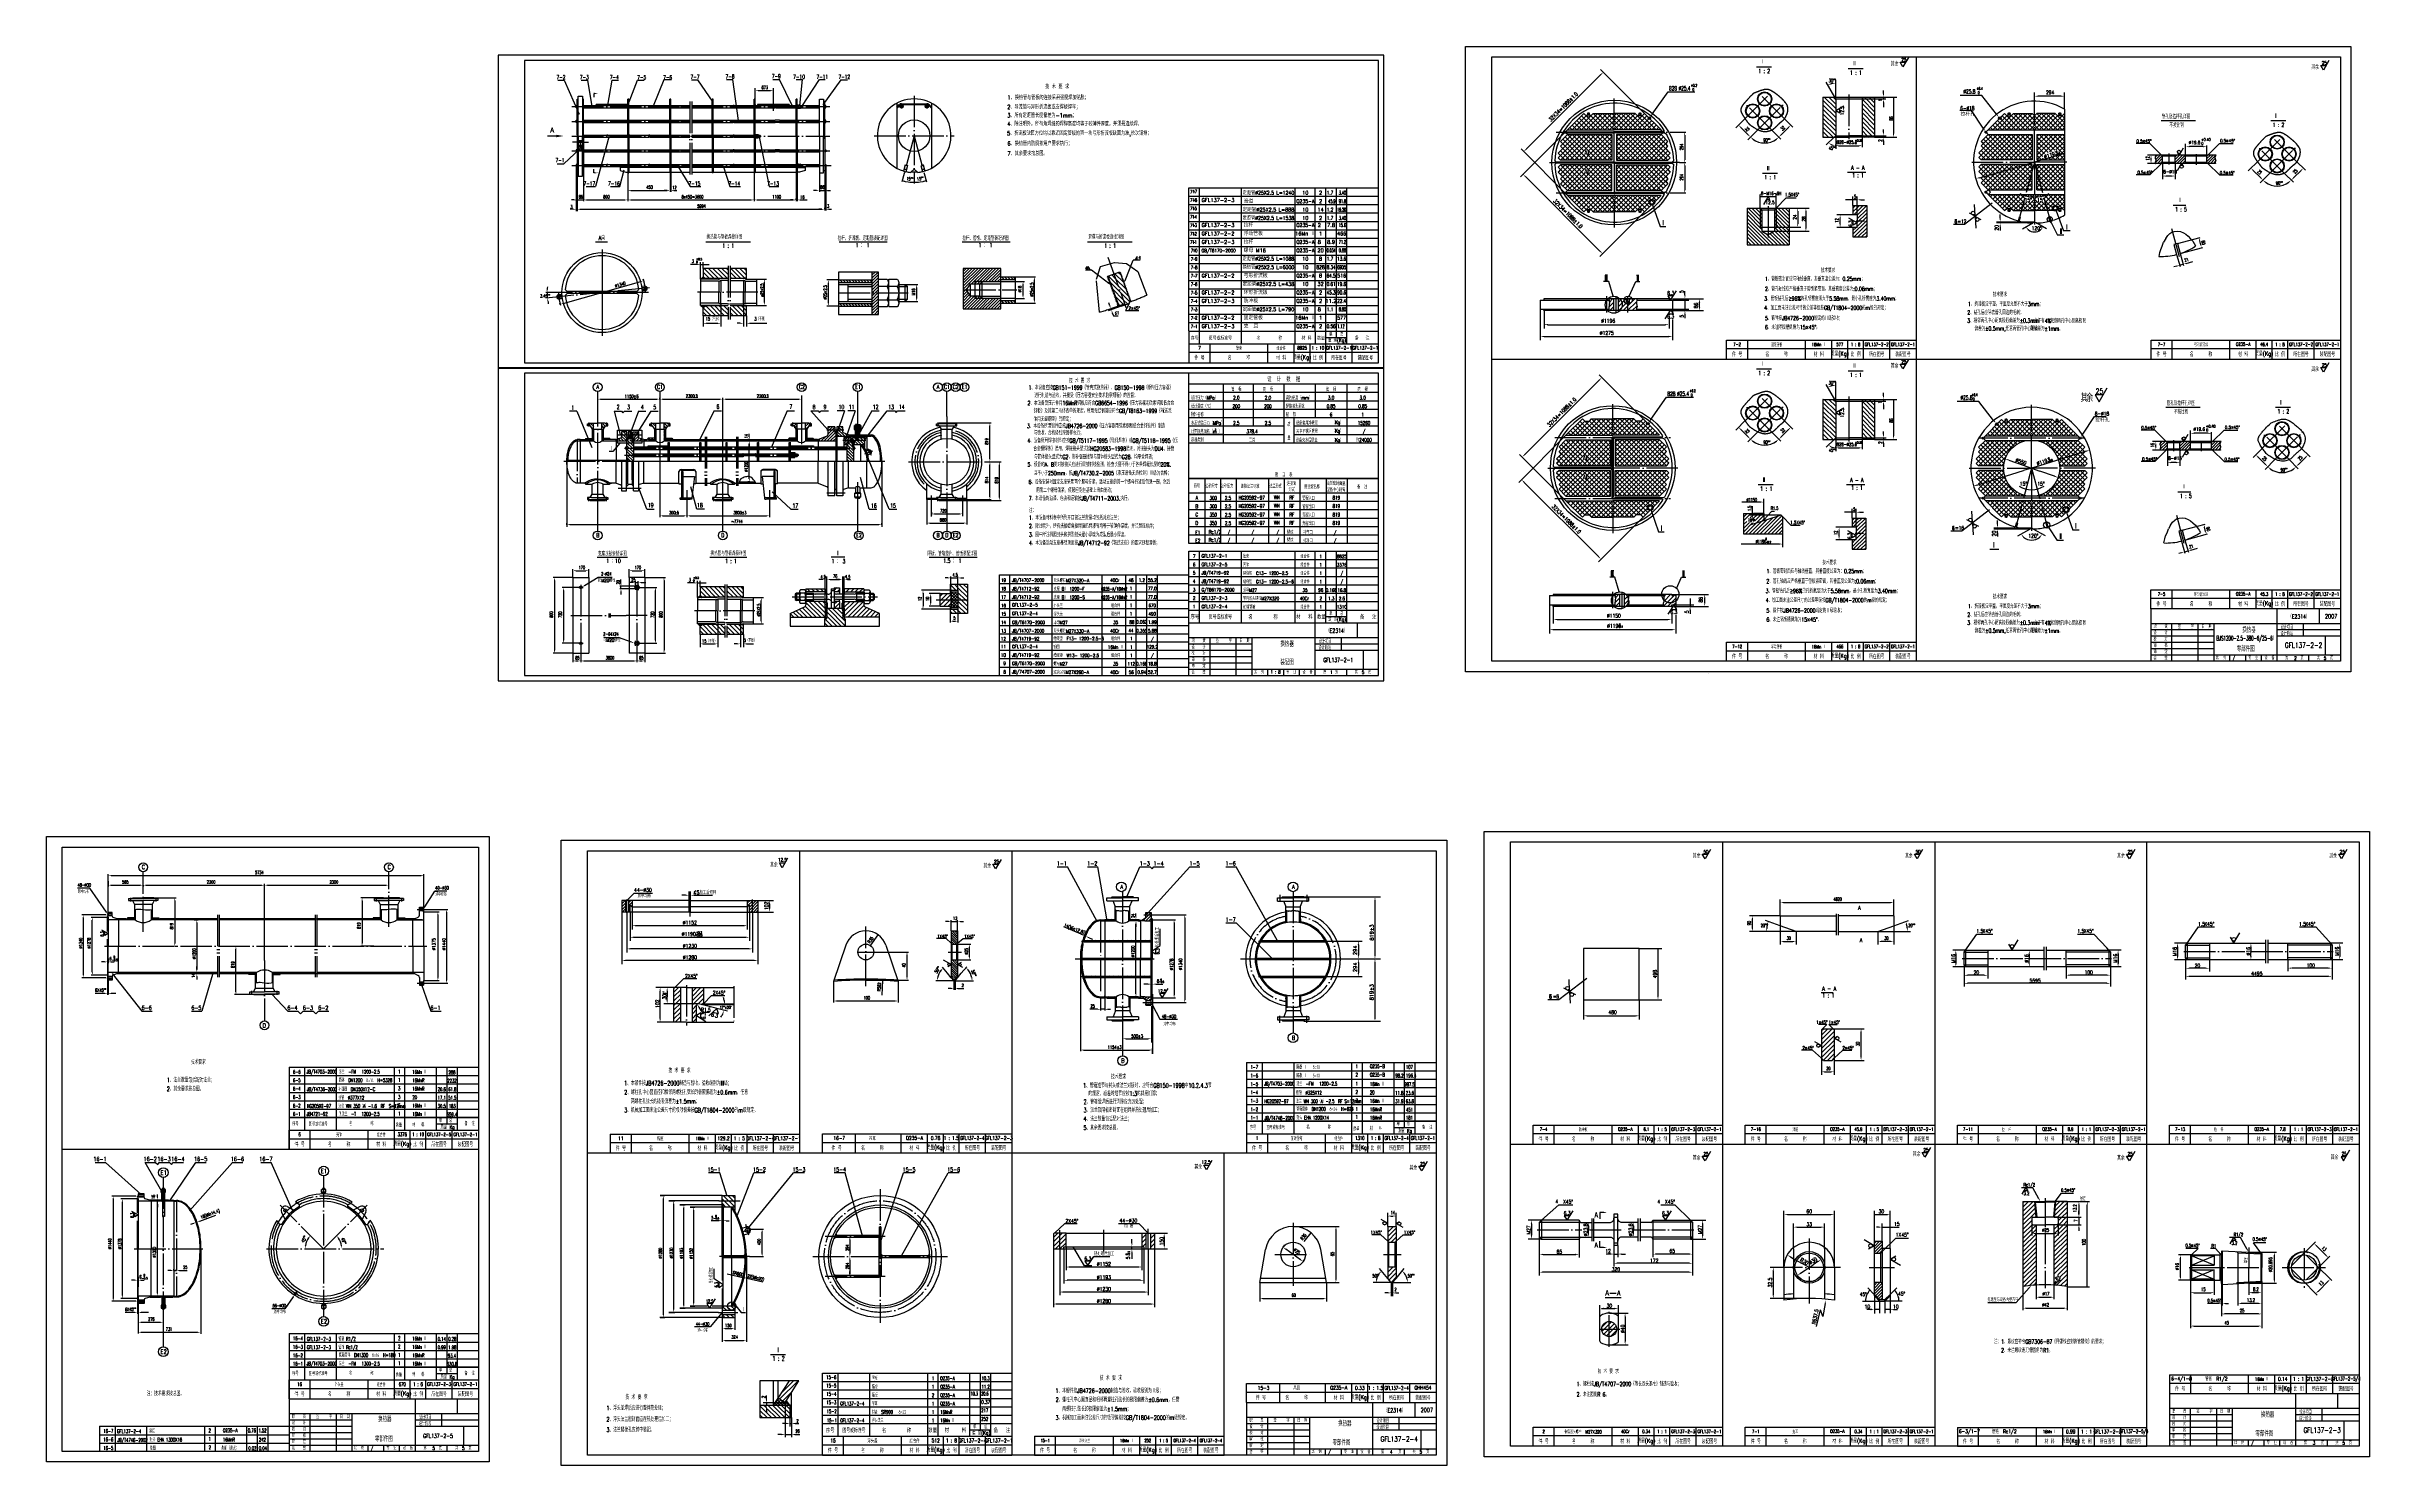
# Model space of a CAD drawing. Extents: x -955 to 1252, y 69 to 1417.
import ezdxf
from ezdxf.enums import TextEntityAlignment as Align

# ---------------------------------------------------------------- set-up
doc = ezdxf.new("R2010")
doc.units = 0
doc.header["$MEASUREMENT"] = 0
for name, pattern in [('DASHDOT-M', [36, 30, -3, 0, -3]), ('DIVIDE-M', [39, 30, -3, 0, -3, 0, -3]), ('HIDDEN-M', [7, 5, -2])]:
    doc.linetypes.add(name, pattern=pattern)
doc.layers.get('0').update_dxf_attribs({"linetype": 'CONTINUOUS'})
for name, color, linetype in [('1', 3, 'CONTINUOUS'), ('CDR_DWG1', 4, 'CONTINUOUS'), ('CDR_DWG2', 2, 'CONTINUOUS'), ('CDR_DWG3', 1, 'DASHDOT-M'), ('CDR_DWG4', 3, 'DIVIDE-M'), ('CDR_DWG5', 6, 'HIDDEN-M'), ('XS', 2, 'CONTINUOUS')]:
    doc.layers.add(name, color=color, linetype=linetype)
doc.styles.add('HZ', font='romans', dxfattribs={"width": 0.7, "bigfont": 'hz'})
doc.styles.get("Standard").update_dxf_attribs({"font": 'romans', "width": 0.7, "height": 3})

# ---------------------------------------------------------------- blocks, each defined once
blk = doc.blocks.new('*X79')
for p, q in [((124.7, 237.4), (124.1, 238)), ((127.5, 237.4), (126, 238.8)), ((130.3, 237.4), (128.9, 238.8)), ((133.1, 237.4), (131.7, 238.8))]:
    blk.add_line(p, q)
blk = doc.blocks.new('*X87')
at = {"color": 0}
for p, q in [((82.5, 209.7), (83.8, 211.1)), ((86.7, 209.7), (88, 211.1)), ((90.9, 209.7), (92.3, 211.1)), ((95.2, 209.7), (96.5, 211.1)), ((99.4, 209.7), (100.8, 211.1)), ((103.7, 209.7), (105, 211.1)), ((107.9, 209.7), (109.2, 211.1)), ((112.2, 209.7), (113.5, 211.1)), ((116.4, 209.7), (117.7, 211.1)), ((120.6, 209.7), (122, 211.1)), ((124.9, 209.7), (126.2, 211.1)), ((129.1, 209.7), (130.4, 211.1)), ((133.4, 209.7), (134.7, 211.1)), ((137.6, 209.7), (138.9, 211.1)), ((141.9, 209.7), (143.2, 211.1))]:
    blk.add_line(p, q, dxfattribs=at)
blk = doc.blocks.new('*X73')
for p, q in [((79.1, 200.7), (80.4, 202)), ((81.9, 200.7), (83.2, 202)), ((84.7, 200.7), (86.1, 202)), ((87.6, 200.7), (88.9, 202)), ((90.4, 200.7), (91.7, 202)), ((93.2, 200.7), (94.6, 202)), ((96.1, 200.7), (97.4, 202)), ((98.9, 200.7), (100.2, 202)), ((101.7, 200.7), (103, 202)), ((104.5, 200.7), (105.9, 202)), ((107.4, 200.7), (108.7, 202)), ((110.2, 200.7), (111.5, 202)), ((113, 200.7), (114.4, 202)), ((115.9, 200.7), (117.2, 202)), ((118.7, 200.7), (120, 202)), ((121.5, 200.7), (122.8, 202)), ((124.3, 200.7), (125.7, 202)), ((127.2, 200.7), (128.5, 202)), ((130, 200.7), (131.3, 202)), ((132.8, 200.7), (134.2, 202)), ((135.7, 200.7), (137, 202)), ((138.5, 200.7), (139.8, 202)), ((141.3, 200.7), (142.6, 202))]:
    blk.add_line(p, q)
blk = doc.blocks.new('*X76')
for p, q in [((124.4, 164.1), (124, 164.5)), ((127.3, 164.1), (126, 165.4)), ((130.1, 164.1), (128.8, 165.4)), ((132.9, 164.1), (131.6, 165.4))]:
    blk.add_line(p, q)
blk = doc.blocks.new('*X13')
for p, q in [((15.5, 49.5), (16, 50)), ((15.8, 47.6), (16.9, 48.7)), ((16.2, 45.9), (16.9, 46.6)), ((16.2, 43.7), (16.9, 44.5)), ((18.3, 48), (19.7, 49.4)), ((18.3, 45.9), (19.1, 46.7)), ((18.3, 43.8), (19.1, 44.6)), ((16.2, 41.6), (16.9, 42.4)), ((16.2, 39.5), (16.9, 40.3)), ((18.3, 41.7), (19.1, 42.4)), ((18.3, 39.6), (19.1, 40.3))]:
    blk.add_line(p, q)
blk = doc.blocks.new('*X97')
at = {"color": 0}
for p, q in [((140.5, 68.8), (140.4, 68.9)), ((143.3, 68.8), (141.5, 70.7)), ((141.7, 71), (145.4, 74.7)), ((142.4, 68.8), (147.1, 73.6)), ((146.1, 68.8), (142.6, 72.4)), ((149, 68.8), (143.7, 74.1)), ((145.2, 68.8), (148.8, 72.4)), ((151.8, 68.8), (147, 73.6)), ((148, 68.8), (153.2, 74)), ((150.8, 68.8), (153.6, 71.6)), ((154.6, 68.8), (151.8, 71.7)), ((153.7, 68.8), (154.9, 70))]:
    blk.add_line(p, q, dxfattribs=at)
blk = doc.blocks.new('*X98')
at = {"color": 0}
for p, q in [((138.3, 56.8), (127.3, 67.9)), ((133.1, 66.3), (130.6, 68.8)), ((146.8, 56.8), (134.8, 68.8)), ((151.1, 56.8), (139.1, 68.8)), ((155.3, 56.8), (143.3, 68.8)), ((157.3, 59.1), (147.6, 68.8)), ((157.3, 63.3), (151.8, 68.8)), ((157.3, 67.6), (156, 68.8)), ((134.1, 56.8), (127.3, 63.6)), ((129.9, 56.8), (127.3, 59.4)), ((142.6, 56.8), (134.1, 65.3))]:
    blk.add_line(p, q, dxfattribs=at)
blk = doc.blocks.new('*X92')
for p, q in [((10, 45.3), (10.6, 46)), ((11.2, 43.1), (11.9, 43.7)), ((12.4, 40.7), (13.1, 41.4)), ((13.6, 38.3), (14.3, 39)), ((14.7, 35.9), (15.4, 36.6)), ((15.7, 33.4), (16.4, 34.1)), ((16.7, 30.8), (17.4, 31.5)), ((17.6, 28.2), (18.3, 28.9)), ((18.4, 25.5), (19.2, 26.2)), ((19.1, 22.7), (19.9, 23.5)), ((19.8, 19.8), (20.6, 20.6)), ((20.4, 16.9), (21.3, 17.7)), ((20.9, 13.9), (21.8, 14.7)), ((21.4, 10.8), (22.3, 11.6)), ((21.7, 7.5), (22.6, 8.5)), ((21.9, 4.2), (22.9, 5.2)), ((22, 0.8), (23, 1.8)), ((20, -18.9), (21.3, -17.6)), ((20.8, -14.5), (22, -13.3)), ((21.4, -10.4), (22.5, -9.3)), ((21.8, -6.5), (22.8, -5.4)), ((22, -2.8), (23, -1.8)), ((12.6, -40.5), (14.5, -38.6)), ((15.4, -34.1), (17.1, -32.4)), ((17.4, -28.5), (18.9, -27.1)), ((18.9, -23.5), (20.3, -22.1))]:
    blk.add_line(p, q)
blk = doc.blocks.new('*X96')
for p, q in [((18.7, 5.5), (36.3, 23)), ((20.8, 12), (31.8, 23)), ((21.4, 3.7), (30.6, 12.9))]:
    blk.add_line(p, q)
blk = doc.blocks.new('*X93')
at = {"color": 0}
for p, q in [((138.2, 154.5), (135.7, 157.1)), ((139.7, 161.5), (136.7, 164.6)), ((142.5, 154.5), (139.5, 157.5)), ((143.9, 161.5), (139.9, 165.5)), ((146.7, 154.5), (143.7, 157.5)), ((147.7, 162.1), (144.2, 165.5))]:
    blk.add_line(p, q, dxfattribs=at)
blk = doc.blocks.new('*X95')
for p, q in [((101.7, 99), (103.7, 101)), ((104.3, 99), (106.3, 101)), ((107, 99), (109, 101)), ((109.6, 99), (111.6, 101)), ((112.3, 99), (114.3, 101)), ((114.9, 99), (116.9, 101)), ((117.6, 99), (119.6, 101))]:
    blk.add_line(p, q)
blk = doc.blocks.new('*X94')
at = {"color": 0}
for p, q in [((143.5, 259.5), (135.7, 267.4)), ((147.7, 259.6), (136.8, 270.5)), ((147.7, 263.9), (141, 270.5)), ((147.7, 268.1), (145.2, 270.5)), ((139.3, 259.5), (135.7, 263.1))]:
    blk.add_line(p, q, dxfattribs=at)
blk = doc.blocks.new('*X99')
for p, q in [((54.5, 194.5), (62.9, 202.9)), ((54.5, 198.7), (58.7, 202.9)), ((54.5, 190.2), (66.5, 202.3)), ((56.4, 187.9), (66.5, 198.1)), ((60.6, 187.9), (66.5, 193.8))]:
    blk.add_line(p, q)
blk = doc.blocks.new('*X91')
for p, q in [((97.5, 122.9), (101.9, 127.3)), ((97.5, 118.7), (104, 125.2)), ((97.5, 114.5), (104, 121)), ((97.5, 110.2), (104, 116.7)), ((97.5, 106), (104, 112.5)), ((115, 119.2), (123.1, 127.3)), ((115, 123.5), (118.8, 127.3)), ((115, 115), (125.5, 125.5)), ((115, 110.8), (125.5, 121.3)), ((115, 106.5), (119, 110.5)), ((120.4, 111.9), (125.5, 117)), ((123.8, 111.1), (125.5, 112.8)), ((97.5, 101.7), (104, 108.2)), ((97.5, 97.5), (104, 104)), ((98.6, 94.3), (104, 99.8)), ((102.8, 94.3), (104, 95.5)), ((115, 102.3), (119, 106.3)), ((115, 98), (119, 102)), ((115.5, 94.3), (119, 97.8))]:
    blk.add_line(p, q)
blk = doc.blocks.new('*X90')
for p, q in [((47.9, 211.9), (51.1, 215.1)), ((47.9, 214.8), (48.2, 215.1)), ((47.9, 209.1), (51.4, 212.6)), ((47.9, 206.3), (51.4, 209.8)), ((48.5, 204.1), (51.4, 207)), ((51.4, 204.1), (51.4, 204.1)), ((54.4, 212.8), (56.7, 215.1)), ((54.4, 210), (57.9, 213.5)), ((54.4, 207.1), (55.9, 208.6)), ((54.4, 204.3), (55.9, 205.8)), ((57, 209.8), (57.9, 210.6))]:
    blk.add_line(p, q)
blk = doc.blocks.new('*X70')
for p, q in [((4.8, 21.7), (3.9, 22.6)), ((5.6, 23.6), (4.7, 24.4)), ((6.4, 25.4), (5.6, 26.2)), ((7.3, 27.1), (6.6, 27.9)), ((8.4, 28.7), (7.6, 29.5)), ((9.5, 30.3), (8.8, 31)), ((10.8, 31.7), (10, 32.4)), ((12.1, 33), (11.4, 33.7)), ((13.5, 34.2), (12.8, 34.9)), ((15.2, 35.2), (14.4, 35.9)), ((17.2, 35.8), (16.4, 36.7)), ((1.1, 1.5), (-0.1, 2.7)), ((1.2, 4.1), (0, 5.3)), ((1.2, -1.2), (0, 0)), ((1.3, 6.7), (0.2, 7.8)), ((1.5, 9.1), (0.5, 10.1)), ((1.9, 11.4), (0.8, 12.4)), ((2.3, 13.6), (1.3, 14.6)), ((2.8, 15.8), (1.9, 16.7)), ((3.4, 17.8), (2.5, 18.7)), ((4.1, 19.8), (3.2, 20.7)), ((1.3, -4), (0.1, -2.7)), ((1.5, -6.8), (0.2, -5.5)), ((1.9, -9.8), (0.5, -8.5)), ((2.4, -13), (0.9, -11.5)), ((3.1, -16.3), (1.5, -14.8)), ((4.2, -20.1), (2.4, -18.3)), ((6, -24.5), (3.8, -22.4)), ((15, -36.2), (6.3, -27.5)), ((18.4, -37), (17.3, -35.8))]:
    blk.add_line(p, q)
blk = doc.blocks.new('*X68')
for p, q in [((34, -39.3), (33, -38.3)), ((34, -42), (33, -41)), ((34, -44.6), (33, -43.6))]:
    blk.add_line(p, q)
blk = doc.blocks.new('*X66')
for p, q in [((46, 43.3), (47, 44.3)), ((46, 40.7), (47, 41.7)), ((46, 38), (47, 39))]:
    blk.add_line(p, q)
blk = doc.blocks.new('*X71')
for p, q in [((19, -36.7), (19.7, -36)), ((21.3, -37), (22.3, -36))]:
    blk.add_line(p, q)
blk = doc.blocks.new('*X77')
for p, q in [((104.7, 164), (103.3, 165.4)), ((107.5, 164), (106.2, 165.4)), ((110.1, 164.3), (109, 165.4))]:
    blk.add_line(p, q)
blk = doc.blocks.new('*X89')
for p, q in [((167.2, 209.7), (172.7, 215.1)), ((167.2, 212.5), (169.9, 215.1)), ((169.2, 208.8), (175.5, 215.1)), ((169.2, 206), (177.2, 214)), ((170.2, 204.1), (177.2, 211.2)), ((173, 204.1), (177.2, 208.4)), ((175.8, 204.1), (177.2, 205.5))]:
    blk.add_line(p, q)
blk = doc.blocks.new('*X67')
for p, q in [((33, 43.6), (34, 44.6)), ((33, 41), (34, 42)), ((33, 38.3), (34, 39.3))]:
    blk.add_line(p, q)
blk = doc.blocks.new('*X72')
for p, q in [((20.1, 36), (21.1, 37)), ((22.7, 36), (23, 36.3))]:
    blk.add_line(p, q)
blk = doc.blocks.new('*X74')
for p, q in [((102, 237.4), (100.8, 238.6)), ((104.9, 237.4), (103.4, 238.9)), ((107.7, 237.4), (106.2, 238.9)), ((110, 237.9), (109, 238.9))]:
    blk.add_line(p, q)
blk = doc.blocks.new('*X49')
for p, q in [((103.6, 108.5), (100.1, 112)), ((107.9, 108.5), (103, 113.4)), ((112.1, 108.5), (105.9, 114.7)), ((116.4, 108.5), (108.8, 116.1)), ((120.6, 108.5), (111.7, 117.4)), ((124.8, 108.5), (114.5, 118.9)), ((129.1, 108.5), (115, 122.6)), ((133.3, 108.5), (118.3, 123.5)), ((133.5, 112.6), (122.6, 123.5)), ((133.5, 116.8), (126.8, 123.5)), ((135, 119.6), (131.1, 123.5))]:
    blk.add_line(p, q)
blk = doc.blocks.new('*X119')
at = {"layer": '1', "color": 0, "linetype": 'Continuous'}
for p, q in [((-22604.1, -21029.5), (-22610.2, -21023.4)), ((-22608.9, -21028.9), (-22610.2, -21027.6)), ((-22599.9, -21029.5), (-22609.5, -21019.8)), ((-22595.6, -21029.5), (-22605.2, -21019.8)), ((-22591.4, -21029.5), (-22601, -21019.8)), ((-22587.1, -21029.5), (-22596.7, -21019.8)), ((-22586.7, -21025.7), (-22592.5, -21019.8)), ((-22586.7, -21021.4), (-22588.3, -21019.8)), ((-22578.6, -21029.5), (-22584.7, -21023.4)), ((-22582.9, -21029.5), (-22584.7, -21027.7)), ((-22574.4, -21029.5), (-22584, -21019.8)), ((-22570.3, -21029.4), (-22579.8, -21019.8)), ((-22568.9, -21026.5), (-22575.5, -21019.8)), ((-22568.9, -21022.2), (-22571.3, -21019.8)), ((-22602.6, -21064.9), (-22610.2, -21057.3)), ((-22606.8, -21064.9), (-22610.2, -21061.6)), ((-22598.3, -21064.9), (-22607.7, -21055.6)), ((-22594.1, -21064.9), (-22603.4, -21055.6)), ((-22593.5, -21061.3), (-22599.2, -21055.6)), ((-22593.5, -21057.1), (-22594.9, -21055.6)), ((-22586.7, -21063.9), (-22593.5, -21057.1)), ((-22589.9, -21064.9), (-22593.5, -21061.3)), ((-22586.7, -21059.6), (-22590.7, -21055.6)), ((-22577.1, -21064.9), (-22584.7, -21057.4)), ((-22581.4, -21064.9), (-22584.7, -21061.6)), ((-22572.9, -21064.9), (-22582.2, -21055.6)), ((-22572, -21061.6), (-22578, -21055.6)), ((-22572, -21057.3), (-22573.7, -21055.6)), ((-22568.9, -21060.4), (-22572, -21057.3)), ((-22568.9, -21064.7), (-22572, -21061.6))]:
    blk.add_line(p, q, dxfattribs=at)
blk = doc.blocks.new('*X118')
at = {"layer": '1', "color": 0, "linetype": 'Continuous'}
for p, q in [((-22612.3, -21055), (-22612.3, -21055.1)), ((-22611.9, -21055), (-22612.1, -21055.3)), ((-22612, -21055), (-22610, -21057)), ((-22611.4, -21055), (-22611.9, -21055.5)), ((-22611, -21055), (-22611.7, -21055.7)), ((-22611.6, -21055), (-22609.8, -21056.9)), ((-22610.6, -21055), (-22611.5, -21055.9)), ((-22610.2, -21055), (-22611.2, -21056.1)), ((-22611.2, -21055), (-22609.5, -21056.7)), ((-22609.7, -21055), (-22611, -21056.3)), ((-22609.3, -21055), (-22610.8, -21056.5)), ((-22610.8, -21055), (-22609.3, -21056.5)), ((-22608.9, -21055), (-22610.6, -21056.7)), ((-22608.5, -21055), (-22610.4, -21056.9)), ((-22610.3, -21055), (-22609.1, -21056.3)), ((-22608.2, -21055.2), (-22610.2, -21057.1)), ((-22609.9, -21055), (-22608.8, -21056.1)), ((-22609.5, -21055), (-22608.6, -21055.9)), ((-22609.1, -21055), (-22608.3, -21055.7)), ((-22608.6, -21055), (-22608.2, -21055.5)), ((-22608.2, -21055.6), (-22608.3, -21055.7)), ((-22608.2, -21055), (-22608.2, -21055.1))]:
    blk.add_line(p, q, dxfattribs=at)
blk = doc.blocks.new('*X117')
at = {"layer": '1', "color": 0, "linetype": 'Continuous'}
for p, q in [((-22612, -21030), (-22610, -21028)), ((-22608.5, -21030), (-22610.4, -21028.1)), ((-22608.2, -21029.9), (-22610.2, -21027.9)), ((-22612.3, -21030), (-22612.3, -21030)), ((-22611.9, -21030), (-22612.1, -21029.8)), ((-22611.4, -21030), (-22611.9, -21029.6)), ((-22611, -21030), (-22611.7, -21029.4)), ((-22611.6, -21030), (-22609.8, -21028.2)), ((-22610.6, -21030), (-22611.5, -21029.2)), ((-22611.2, -21030), (-22609.5, -21028.4)), ((-22610.2, -21030), (-22611.2, -21029)), ((-22609.7, -21030), (-22611, -21028.8)), ((-22609.3, -21030), (-22610.8, -21028.5)), ((-22610.8, -21030), (-22609.3, -21028.6)), ((-22608.9, -21030), (-22610.6, -21028.3)), ((-22610.3, -21030), (-22609.1, -21028.8)), ((-22609.9, -21030), (-22608.8, -21029)), ((-22609.5, -21030), (-22608.6, -21029.1)), ((-22609.1, -21030), (-22608.3, -21029.3)), ((-22608.6, -21030), (-22608.2, -21029.6)), ((-22608.2, -21029.5), (-22608.3, -21029.4)), ((-22608.2, -21030), (-22608.2, -21030))]:
    blk.add_line(p, q, dxfattribs=at)
blk = doc.blocks.new('*X53')
at = {"color": 0}
for p, q in [((115.2, 62.8), (117.8, 65.4)), ((115.2, 50), (117.5, 52.4)), ((115.3, 45.9), (120.2, 50.8)), ((118, 61.4), (120.2, 63.5)), ((119.5, 45.9), (120.2, 46.6)), ((124.7, 63.8), (125.3, 64.4)), ((126.5, 61.4), (129.5, 64.4)), ((130.8, 61.4), (133.8, 64.4)), ((135, 61.4), (138, 64.4)), ((139.3, 61.4), (142.3, 64.4))]:
    blk.add_line(p, q, dxfattribs=at)
blk = doc.blocks.new('*X54')
at = {"color": 0}
for p, q in [((122.7, 49.1), (126, 52.4)), ((124.7, 38.3), (138.7, 52.4)), ((124.7, 42.6), (134.5, 52.4)), ((124.7, 46.8), (130.3, 52.4)), ((128, 37.4), (143, 52.4)), ((132.2, 37.4), (143.3, 48.4)), ((136.5, 37.4), (145.7, 46.6)), ((140.7, 37.4), (148.6, 45.3)), ((145, 37.4), (151.5, 43.9)), ((149.2, 37.4), (154.4, 42.6)), ((153.4, 37.4), (157.3, 41.3)), ((157.7, 37.4), (158.2, 37.9))]:
    blk.add_line(p, q, dxfattribs=at)
blk = doc.blocks.new('*X50')
for p, q in [((106.7, 44.4), (108.2, 45.9)), ((106.7, 45.8), (106.8, 45.9)), ((108.2, 43.8), (106.7, 45.3)), ((106.7, 43), (108.2, 44.5)), ((108.2, 45.2), (107.6, 45.9)), ((108.2, 42.4), (106.7, 43.9)), ((106.7, 41.6), (108.2, 43)), ((108.2, 41), (106.7, 42.5)), ((106.7, 40.1), (108.2, 41.6)), ((108.2, 39.6), (106.7, 41.1)), ((106.7, 38.7), (108.2, 40.2)), ((107.8, 38.6), (106.7, 39.6)), ((108, 38.6), (108.2, 38.8))]:
    blk.add_line(p, q)
blk = doc.blocks.new('*X52')
at = {"color": 0}
for p, q in [((125.6, 29.2), (109, 45.9)), ((123.2, 35.9), (113.3, 45.9)), ((123.2, 40.1), (117.5, 45.9)), ((123.2, 44.4), (121.7, 45.9)), ((109, 28.9), (105.9, 32)), ((113.3, 28.9), (106.3, 35.9)), ((121.8, 28.9), (108.2, 42.4)), ((117.5, 28.9), (108.2, 38.2)), ((125.6, 33.5), (123.3, 35.9))]:
    blk.add_line(p, q, dxfattribs=at)
blk = doc.blocks.new('*X51')
at = {"color": 0}
for p, q in [((92.4, 61.4), (89.4, 64.4)), ((96.6, 61.4), (93.6, 64.4)), ((100.8, 61.4), (97.8, 64.4)), ((105.1, 61.4), (102.1, 64.4)), ((106.7, 64), (106.3, 64.4))]:
    blk.add_line(p, q, dxfattribs=at)
blk = doc.blocks.new('*X116')
at = {"layer": '1', "color": 0, "linetype": 'Continuous'}
for p, q in [((-21353.8, -21613.1), (-21344.2, -21603.6)), ((-21353.8, -21608.9), (-21348.5, -21603.6)), ((-21353.8, -21604.6), (-21352.7, -21603.6)), ((-21353.8, -21617.4), (-21342.6, -21606.2)), ((-21353.8, -21621.6), (-21342.2, -21610)), ((-21353.8, -21625.9), (-21341.8, -21613.9)), ((-21353.8, -21630.1), (-21345.3, -21621.6)), ((-21342.2, -21618.6), (-21341.5, -21617.8)), ((-21324, -21617.3), (-21311.8, -21605.1)), ((-21323.6, -21612.6), (-21314.5, -21603.6)), ((-21323.2, -21608), (-21318.8, -21603.6)), ((-21321.1, -21618.6), (-21321, -21618.6)), ((-21321, -21618.6), (-21311.8, -21609.3)), ((-21320.3, -21622.1), (-21316.8, -21618.6)), ((-21319.6, -21625.6), (-21312.6, -21618.6)), ((-21316.8, -21618.6), (-21311.8, -21613.6)), ((-21315.3, -21625.6), (-21311.8, -21622)), ((-21312.6, -21618.6), (-21311.8, -21617.8)), ((-21353.8, -21634.3), (-21344.8, -21625.4)), ((-21353.8, -21638.6), (-21341.3, -21626.1)), ((-21353.8, -21642.8), (-21341.3, -21630.3)), ((-21353.8, -21647.1), (-21341.3, -21634.6)), ((-21353.8, -21651.3), (-21341.3, -21638.8)), ((-21353.8, -21655.6), (-21341.3, -21643.1)), ((-21324.3, -21634.5), (-21315.3, -21625.6)), ((-21324.3, -21630.3), (-21319.6, -21625.6)), ((-21324.3, -21626.1), (-21323.8, -21625.6)), ((-21324.3, -21638.8), (-21311.8, -21626.3)), ((-21324.3, -21643), (-21311.8, -21630.5)), ((-21324.3, -21647.3), (-21311.8, -21634.8)), ((-21324.3, -21651.5), (-21311.8, -21639)), ((-21324.3, -21655.8), (-21311.8, -21643.3)), ((-21353.8, -21659.8), (-21341.3, -21647.3)), ((-21353.8, -21664), (-21341.3, -21651.5)), ((-21353.8, -21668.3), (-21341.3, -21655.8)), ((-21353.8, -21672.5), (-21341.3, -21660)), ((-21353.8, -21676.8), (-21341.3, -21664.3)), ((-21324.3, -21660), (-21311.8, -21647.5)), ((-21324.3, -21664.2), (-21311.8, -21651.7)), ((-21324.3, -21668.5), (-21311.8, -21656)), ((-21324.3, -21672.7), (-21311.8, -21660.2)), ((-21320.6, -21673.3), (-21311.8, -21664.5)), ((-21353.8, -21681), (-21341.3, -21668.5)), ((-21352.9, -21684.3), (-21341.3, -21672.8)), ((-21347.9, -21683.6), (-21341.3, -21677)), ((-21343.1, -21683.1), (-21341.3, -21681.2)), ((-21324.3, -21677), (-21324.1, -21676.8)), ((-21324.3, -21681.2), (-21322.3, -21679.2)), ((-21321.9, -21683.1), (-21311.8, -21673)), ((-21318.7, -21675.6), (-21311.8, -21668.7)), ((-21318.1, -21683.5), (-21311.8, -21677.2)), ((-21314.4, -21684.1), (-21311.8, -21681.4))]:
    blk.add_line(p, q, dxfattribs=at)
blk = doc.blocks.new('*X115')
at = {"layer": '1', "color": 0, "linetype": 'Continuous'}
for p, q in [((-21950.9, -21632.6), (-21945.5, -21627.2)), ((-21950.9, -21628.4), (-21949.7, -21627.2)), ((-21950.9, -21636.9), (-21942.9, -21628.9)), ((-21950.9, -21641.1), (-21942.9, -21633.1)), ((-21947.7, -21642.2), (-21942.9, -21637.3)), ((-21950.9, -21670.8), (-21945.6, -21665.6)), ((-21950.9, -21666.6), (-21949.9, -21665.6)), ((-21950.9, -21675), (-21942.9, -21667)), ((-21949.6, -21678.1), (-21942.9, -21671.3)), ((-21947.7, -21680.4), (-21942.9, -21675.5))]:
    blk.add_line(p, q, dxfattribs=at)
blk = doc.blocks.new('*X101')
for p, q in [((147, 202.2), (147.7, 202.9)), ((147, 198), (150.2, 201.2)), ((147, 193.7), (150.5, 197.2)), ((147, 189.5), (150.5, 192.9)), ((149.7, 187.9), (150.5, 188.7))]:
    blk.add_line(p, q)
blk = doc.blocks.new('*X100')
for p, q in [((138.5, 202.1), (139.3, 202.9)), ((138.5, 197.9), (142.2, 201.6)), ((138.5, 193.6), (142.2, 197.4)), ((139, 189.9), (142.2, 193.1))]:
    blk.add_line(p, q)
blk = doc.blocks.new('MM')
at = {"layer": 'XS', "color": 3}
blk.add_lwpolyline([(3.8, 6.7), (0, 0), (-1.9, 3.3)], dxfattribs=at)
blk.add_circle((0, 3), 1.5, dxfattribs=at)
blk = doc.blocks.new('*X64')
at = {"color": 0}
for p, q in [((152.1, 197.3), (156.9, 202.2)), ((152.1, 200.2), (154.1, 202.2)), ((152.1, 194.5), (159.5, 201.9)), ((152.1, 191.7), (159.5, 199.1)), ((154.1, 190.9), (159.5, 196.3)), ((156.9, 190.9), (159.5, 193.5))]:
    blk.add_line(p, q, dxfattribs=at)
blk = doc.blocks.new('*X65')
at = {"color": 0}
for p, q in [((240.7, 219.5), (245.7, 224.5)), ((240.8, 215.4), (249.9, 224.4)), ((242.4, 212.7), (252.5, 222.8)), ((244.9, 211), (254.3, 220.3)), ((248.7, 210.5), (254.7, 216.6))]:
    blk.add_line(p, q, dxfattribs=at)
blk = doc.blocks.new('*X63')
at = {"color": 0}
for p, q in [((152.1, 157.7), (157.6, 163.3)), ((152.1, 160.6), (154.8, 163.3)), ((152.1, 154.9), (159.3, 162.1)), ((152.1, 152.1), (159.6, 159.6)), ((153.2, 150.4), (159.6, 156.7)), ((154.7, 149), (159.6, 153.9)), ((156.1, 147.6), (159.6, 151.1)), ((158.1, 146.7), (159.6, 148.2))]:
    blk.add_line(p, q, dxfattribs=at)
blk = doc.blocks.new('CZD')
at = {"layer": 'XS'}
blk.add_lwpolyline([(3.5, 6.1), (0, 0), (-1.8, 3), (1.7, 3)], dxfattribs=at)
blk = doc.blocks.new('*X86')
at = {"color": 0}
for p, q in [((291.4, 226.2), (289.8, 227.8)), ((302.3, 219.6), (297.5, 224.3)), ((309.7, 212.1), (305, 216.8)), ((313.2, 204.4), (311.6, 206)), ((314.5, 198.8), (313.3, 200.1)), ((310.9, 177), (310.2, 177.7)), ((312.3, 179.9), (311.5, 180.7)), ((313.4, 183), (312.6, 183.8)), ((314.2, 186.4), (313.4, 187.3)), ((314.8, 190.1), (313.8, 191)), ((314.9, 194.2), (313.9, 195.2)), ((287, 158.4), (286.2, 159.3)), ((290.4, 159.4), (289.6, 160.2)), ((293.4, 160.5), (292.7, 161.3)), ((296.3, 161.9), (295.5, 162.7)), ((298.9, 163.6), (298.2, 164.3)), ((301.4, 165.3), (300.6, 166.1)), ((303.6, 167.3), (302.9, 168)), ((305.7, 169.5), (305, 170.2)), ((307.6, 171.8), (306.9, 172.5)), ((309.4, 174.3), (308.6, 175))]:
    blk.add_line(p, q, dxfattribs=at)
blk = doc.blocks.new('*X80')
for p, q in [((271.6, 220.5), (270.9, 221.2)), ((272.9, 222.1), (272.2, 222.8)), ((274.2, 223.6), (273.5, 224.3)), ((275.6, 225.1), (274.9, 225.8)), ((277, 226.4), (276.3, 227.1)), ((278.6, 227.7), (277.9, 228.4)), ((280.2, 228.9), (279.5, 229.6)), ((282, 230), (281.2, 230.7)), ((283.8, 231), (283, 231.7)), ((285.7, 231.9), (284.9, 232.7)), ((287.7, 232.8), (286.9, 233.5)), ((289.8, 233.5), (289, 234.3)), ((292, 234.1), (291.2, 234.9)), ((265, 198.9), (264, 199.9)), ((265, 201.7), (264.1, 202.6)), ((265.3, 204.3), (264.4, 205.2)), ((265.6, 206.7), (264.8, 207.6)), ((266.2, 209), (265.4, 209.8)), ((266.8, 211.2), (266, 212)), ((267.6, 213.2), (266.8, 214)), ((268.5, 215.2), (267.7, 215.9)), ((269.4, 217.1), (268.7, 217.8)), ((270.5, 218.8), (269.8, 219.6)), ((265.2, 195.8), (264.1, 196.9)), ((265.8, 192.4), (264.6, 193.7)), ((267, 188.4), (265.4, 190)), ((269.2, 183.4), (267, 185.5)), ((278.9, 170.8), (270.8, 178.9)), ((285.5, 167), (283.3, 169.2)), ((290, 165.4), (288.4, 167)), ((293.1, 165.1), (292.4, 165.8))]:
    blk.add_line(p, q)
blk = doc.blocks.new('*X75')
for p, q in [((134.1, 165.2), (134.3, 165.4)), ((135.8, 164.1), (137.1, 165.4)), ((137.9, 163.3), (139.9, 165.4)), ((139, 161.7), (142.7, 165.4)), ((141.6, 161.4), (144.6, 164.4))]:
    blk.add_line(p, q)
blk = doc.blocks.new('*X69')
for p, q in [((62.6, -44), (62, -43.4)), ((65.2, -44), (64.1, -42.9)), ((67, -43.1), (66.7, -42.9))]:
    blk.add_line(p, q)
blk = doc.blocks.new('*X84')
at = {"color": 0}
for p, q in [((305.7, 141.7), (306.7, 142.7)), ((305.7, 138.9), (306.7, 139.9)), ((305.7, 136), (306.7, 137)), ((305.7, 133.2), (306.7, 134.2))]:
    blk.add_line(p, q, dxfattribs=at)
blk = doc.blocks.new('*X83')
at = {"color": 0}
for p, q in [((292.7, 140), (293.7, 141)), ((292.7, 137.2), (293.7, 138.2)), ((292.7, 134.4), (293.7, 135.4)), ((292.7, 131.5), (293.7, 132.5))]:
    blk.add_line(p, q, dxfattribs=at)
blk = doc.blocks.new('*X88')
at = {"color": 0}
for p, q in [((247.9, 209.8), (249.2, 211)), ((252.2, 209.8), (253.5, 211)), ((256.4, 209.8), (257.7, 211)), ((260.7, 209.8), (262, 211)), ((264.9, 209.8), (266.2, 211)), ((269.1, 209.8), (270.4, 211)), ((273.4, 209.8), (274.7, 211)), ((277.6, 209.8), (278.9, 211)), ((281.9, 209.8), (283.2, 211)), ((286.1, 209.8), (287.4, 211)), ((290.4, 209.8), (291.7, 211)), ((294.6, 209.8), (295.9, 211)), ((298.8, 209.8), (300.1, 211)), ((303.1, 209.8), (304.4, 211)), ((307.3, 209.8), (308.6, 211))]:
    blk.add_line(p, q, dxfattribs=at)
blk = doc.blocks.new('*X78')
for p, q in [((267.2, 199.3), (268.5, 200.6)), ((270.1, 199.3), (271.3, 200.6)), ((272.9, 199.3), (274.2, 200.6)), ((275.7, 199.3), (277, 200.6)), ((278.5, 199.3), (279.8, 200.6)), ((281.4, 199.3), (282.7, 200.6)), ((284.2, 199.3), (285.5, 200.6)), ((287, 199.3), (288.3, 200.6)), ((289.9, 199.3), (291.1, 200.6)), ((292.7, 199.3), (294, 200.6)), ((295.5, 199.3), (296.8, 200.6)), ((298.3, 199.3), (299.6, 200.6)), ((301.2, 199.3), (302.5, 200.6)), ((304, 199.3), (305.3, 200.6)), ((306.8, 199.3), (308.1, 200.6)), ((309.7, 199.3), (310.9, 200.6)), ((312.5, 199.3), (313.8, 200.6)), ((315.3, 199.3), (316.6, 200.6)), ((318.1, 199.3), (319.4, 200.6)), ((321, 199.3), (322.3, 200.6)), ((323.8, 199.3), (325.1, 200.6)), ((326.6, 199.3), (327.9, 200.6)), ((329.5, 199.3), (330.7, 200.6)), ((332.3, 199.3), (333.6, 200.6))]:
    blk.add_line(p, q)
blk = doc.blocks.new('*X85')
at = {"color": 0}
for p, q in [((134, 230.2), (134.3, 230.4)), ((136.2, 229.5), (144.1, 237.4)), ((139, 235.2), (141.3, 237.5)), ((139, 229.5), (144.1, 234.6)), ((141.8, 229.5), (144.5, 232.2))]:
    blk.add_line(p, q, dxfattribs=at)
blk = doc.blocks.new('*X82')
at = {"color": 0}
for p, q in [((305.7, 220.9), (306.7, 221.9)), ((305.7, 218.1), (306.7, 219.1)), ((305.7, 215.2), (306.7, 216.2)), ((305.7, 212.4), (306.7, 213.4))]:
    blk.add_line(p, q, dxfattribs=at)
blk = doc.blocks.new('*X81')
at = {"color": 0}
for p, q in [((292.7, 222), (293.7, 223)), ((292.7, 219.2), (293.7, 220.2)), ((292.7, 216.4), (293.7, 217.4)), ((292.7, 213.6), (293.7, 214.6))]:
    blk.add_line(p, q, dxfattribs=at)
blk = doc.blocks.new('*X114')
at = {"layer": '1', "color": 0, "linetype": 'Continuous'}
for p, q in [((-21545.1, -21449.8), (-21534.8, -21439.5)), ((-21545.1, -21445.5), (-21539.1, -21439.5)), ((-21545.1, -21441.3), (-21543.3, -21439.5)), ((-21545.1, -21454), (-21533.1, -21442)), ((-21545.1, -21458.2), (-21533.1, -21446.2)), ((-21545.1, -21462.5), (-21533.1, -21450.5)), ((-21545.1, -21466.7), (-21533.1, -21454.7)), ((-21543.6, -21469.5), (-21533.1, -21459)), ((-21539.4, -21469.5), (-21533.1, -21463.2)), ((-21535.1, -21469.5), (-21533.1, -21467.5))]:
    blk.add_line(p, q, dxfattribs=at)
blk = doc.blocks.new('*X62')
at = {"color": 0}
for p, q in [((137.5, 82.3), (144.2, 89.1)), ((137.5, 78.1), (147.8, 88.4)), ((137.6, 86.7), (140, 89.1)), ((141.3, 77.7), (148.9, 85.3)), ((146.9, 79), (148.9, 81))]:
    blk.add_line(p, q, dxfattribs=at)
blk = doc.blocks.new('*X60')
at = {"color": 0}
for p, q in [((138.2, 49.1), (142.7, 53.6)), ((138.7, 53.8), (142.1, 57.3)), ((139.2, 45.9), (142.7, 49.4))]:
    blk.add_line(p, q, dxfattribs=at)
blk = doc.blocks.new('*X61')
at = {"color": 0}
for p, q in [((128.1, 68.7), (132.2, 72.8)), ((128.1, 64.4), (132.2, 68.5))]:
    blk.add_line(p, q, dxfattribs=at)
blk = doc.blocks.new('BB', base_point=(150, 99.5))
for p, q in [((149.4, 99.9), (146.7, 100.4)), ((146.7, 100.4), (146.7, 99.8)), ((146.6, 90.4), (150, 90.4)), ((146.6, 89.1), (146.6, 90.4)), ((149.4, 99.9), (147.2, 99.4)), ((149.4, 99.9), (150, 99.5))]:
    blk.add_line(p, q)
blk.add_arc((147.1, 99.8), 0.441, 177.9273, 282.0667)
blk = doc.blocks.new('*X113')
at = {"layer": '1', "color": 0, "linetype": 'Continuous'}
for p, q in [((-21619.2, -20957.1), (-21612.1, -20950.1)), ((-21619.2, -20953.6), (-21615.6, -20950.1)), ((-21619.2, -20960.6), (-21616.1, -20957.6)), ((-21619.2, -20964.2), (-21613.6, -20958.6)), ((-21619.2, -20967.7), (-21610.5, -20959)), ((-21617.4, -20969.5), (-21600, -20952.1)), ((-21613.8, -20969.5), (-21599.9, -20955.5)), ((-21612.7, -20954.2), (-21610.1, -20951.6)), ((-21610.3, -20969.5), (-21596.6, -20955.8)), ((-21610.1, -20951.6), (-21608.6, -20950.1)), ((-21609.6, -20954.6), (-21606.5, -20951.6)), ((-21608.8, -20957.4), (-21603, -20951.6)), ((-21606.8, -20969.5), (-21591.4, -20954.1)), ((-21606.5, -20951.6), (-21605, -20950.1)), ((-21603.2, -20969.5), (-21586.2, -20952.4)), ((-21603, -20951.6), (-21601.5, -20950.1)), ((-21599.7, -20969.5), (-21582.7, -20952.4)), ((-21596.2, -20969.5), (-21582, -20955.3)), ((-21592.6, -20969.5), (-21582, -20958.8)), ((-21589.1, -20969.5), (-21582, -20962.4)), ((-21585.6, -20969.5), (-21582, -20965.9)), ((-21582, -20969.5), (-21582, -20969.5))]:
    blk.add_line(p, q, dxfattribs=at)
blk = doc.blocks.new('*X112')
at = {"layer": '1', "color": 0, "linetype": 'Continuous'}
for p, q in [((-21516.1, -20956.8), (-21513.6, -20954.4)), ((-21516.1, -20960.4), (-21512.1, -20956.4)), ((-21515.4, -20963.2), (-21512.1, -20959.9)), ((-21512.1, -20963.4), (-21503.1, -20954.4)), ((-21512.1, -20959.9), (-21506.5, -20954.4)), ((-21512.1, -20956.4), (-21510.1, -20954.4)), ((-21512.1, -20967), (-21503.1, -20957.9)), ((-21512.1, -20970.5), (-21503.1, -20961.5)), ((-21516.1, -20981.6), (-21503.1, -20968.6)), ((-21516.1, -20978.1), (-21513.2, -20975.2)), ((-21515, -20984), (-21503.1, -20972.1)), ((-21512.1, -20974.1), (-21503.1, -20965)), ((-21511.4, -20984), (-21503.1, -20975.6)), ((-21507.9, -20984), (-21503.1, -20979.2)), ((-21504.4, -20984), (-21503.1, -20982.7))]:
    blk.add_line(p, q, dxfattribs=at)
blk = doc.blocks.new('*X20')
for p, q in [((90.7, 107.3), (87.4, 110.6)), ((90.7, 101.7), (84.3, 108)), ((90.7, 98.8), (84.3, 105.2)), ((90.7, 96), (84.3, 102.4)), ((90.7, 93.2), (84.3, 99.6)), ((90.7, 90.4), (84.3, 96.7)), ((88.1, 90.1), (84.3, 93.9)), ((90.7, 104.5), (85.2, 109.9))]:
    blk.add_line(p, q)
blk = doc.blocks.new('*X46')
for p, q in [((154.9, 207.2), (153.7, 208.4)), ((154.9, 204.4), (153.7, 205.6)), ((154.9, 201.5), (153.7, 202.7)), ((154.9, 198.7), (153.7, 199.9)), ((154.9, 195.9), (153.7, 197.1)), ((154.8, 193.1), (153.7, 194.2))]:
    blk.add_line(p, q)
blk = doc.blocks.new('*X47')
for p, q in [((135.1, 205.8), (136.1, 206.8)), ((137.9, 205.8), (138.9, 206.8)), ((140.8, 205.8), (141.7, 206.8)), ((143.6, 205.8), (144.6, 206.8)), ((146.4, 205.8), (147.4, 206.8)), ((149.3, 205.8), (150.2, 206.8)), ((152.1, 205.8), (153, 206.8))]:
    blk.add_line(p, q)
blk = doc.blocks.new('*X48')
at = {"color": 0}
for p, q in [((113.1, 198.9), (113.8, 199.6)), ((113.1, 199.3), (113.4, 199.6)), ((113.8, 198.9), (113.1, 199.6)), ((113.1, 198.5), (113.8, 199.2)), ((113.8, 198.5), (113.1, 199.2)), ((113.1, 198.1), (113.8, 198.8)), ((113.7, 198.1), (113.1, 198.8)), ((113.8, 199.4), (113.5, 199.6)), ((113.3, 198.1), (113.1, 198.4)), ((113.5, 198.1), (113.8, 198.3))]:
    blk.add_line(p, q, dxfattribs=at)
blk = doc.blocks.new('*X19')
for p, q in [((41.1, 114.6), (44.4, 118)), ((41.1, 117.4), (41.6, 118)), ((41.1, 111.8), (46.2, 116.9)), ((41.6, 109.5), (46.2, 114.1)), ((44.5, 109.5), (47.3, 112.4)), ((47.3, 109.5), (48.7, 111))]:
    blk.add_line(p, q)
blk = doc.blocks.new('*X25')
for p, q in [((85.4, 225.7), (83.4, 227.7)), ((88.9, 225.1), (85.7, 228.3)), ((88.6, 222.5), (85.9, 225.3)), ((98.7, 223.7), (96.8, 225.7)), ((97.1, 222.5), (96.8, 222.8)), ((99.8, 225.5), (97.6, 227.7)), ((102.4, 225.7), (99.8, 228.3))]:
    blk.add_line(p, q)
blk = doc.blocks.new('*X27')
for p, q in [((140.7, 221.3), (141.9, 222.5)), ((140.7, 219.9), (141.9, 221.1)), ((140.7, 218.5), (141.9, 219.7)), ((140.7, 217.1), (141.9, 218.3)), ((140.7, 215.7), (141.9, 216.9)), ((140.7, 214.3), (141.9, 215.5)), ((140.7, 212.9), (141.9, 214.1))]:
    blk.add_line(p, q)
blk = doc.blocks.new('*X28')
for p, q in [((149.8, 222), (150.4, 222.5)), ((149.8, 220.5), (151, 221.8)), ((149.8, 219.1), (151, 220.3)), ((149.8, 217.7), (151, 218.9)), ((149.8, 216.3), (151, 217.5)), ((149.8, 214.9), (151, 216.1)), ((149.8, 213.5), (151, 214.7)), ((149.8, 212.1), (151, 213.3))]:
    blk.add_line(p, q)
blk = doc.blocks.new('*X21')
for p, q in [((114.4, 233.2), (115.3, 234.1)), ((114.4, 233.9), (114.6, 234.1)), ((115.4, 232.5), (114.4, 233.5)), ((114.4, 232.5), (115.4, 233.4)), ((115.2, 232), (114.4, 232.7)), ((114.5, 232), (114.4, 232)), ((115.4, 233.2), (114.5, 234.1)), ((114.6, 232), (115.4, 232.7)), ((115.4, 234), (115.2, 234.1))]:
    blk.add_line(p, q)
blk = doc.blocks.new('*X23')
for p, q in [((159.1, 238.3), (160.3, 239.5)), ((161.9, 238.3), (163.1, 239.5))]:
    blk.add_line(p, q)
blk = doc.blocks.new('*X40')
for p, q in [((117.5, 219.3), (118.4, 220.2)), ((118, 218.5), (119, 219.4))]:
    blk.add_line(p, q)
blk = doc.blocks.new('*X41')
for p, q in [((117.5, 215), (118.8, 216.4)), ((117.5, 213.7), (119, 215.2)), ((118.9, 213.7), (119, 213.8))]:
    blk.add_line(p, q)
blk = doc.blocks.new('*X22')
for p, q in [((142.1, 238.3), (143.3, 239.5)), ((144.9, 238.3), (146.2, 239.5)), ((147.7, 238.3), (147.9, 238.4))]:
    blk.add_line(p, q)
blk = doc.blocks.new('*X26')
for p, q in [((133.6, 211.5), (132.4, 212.7)), ((136.4, 211.5), (135.2, 212.7)), ((139.2, 211.5), (138, 212.7))]:
    blk.add_line(p, q)
blk = doc.blocks.new('*X44')
for p, q in [((209.8, 208.8), (208.7, 210)), ((209.8, 206), (208.7, 207.1)), ((209.8, 203.2), (208.7, 204.3)), ((209.8, 200.3), (208.7, 201.5)), ((209.8, 197.5), (208.7, 198.6)), ((209.8, 194.7), (208.7, 195.8))]:
    blk.add_line(p, q)
blk = doc.blocks.new('*X45')
for p, q in [((184.9, 208.3), (183.7, 209.5)), ((184.9, 205.5), (183.7, 206.7)), ((184.9, 202.6), (183.7, 203.8)), ((184.9, 199.8), (183.7, 201)), ((184.9, 197), (183.7, 198.2)), ((184.9, 194.2), (183.7, 195.4))]:
    blk.add_line(p, q)
blk = doc.blocks.new('*X43')
for p, q in [((239.9, 207), (238.7, 208.2)), ((239.9, 204.2), (238.7, 205.4)), ((239.9, 201.4), (238.7, 202.6)), ((239.9, 198.5), (238.7, 199.7)), ((239.9, 209.9), (239.7, 210.1)), ((239.9, 195.7), (238.7, 196.9)), ((239.7, 193.1), (238.7, 194.1))]:
    blk.add_line(p, q)
blk = doc.blocks.new('*X42')
for p, q in [((269.9, 208.1), (268.7, 209.3)), ((269.9, 205.3), (268.7, 206.5)), ((269.9, 202.5), (268.7, 203.7)), ((269.9, 199.7), (268.7, 200.9)), ((269.9, 196.8), (268.7, 198)), ((269.9, 194), (268.7, 195.2))]:
    blk.add_line(p, q)
blk = doc.blocks.new('*X24')
for p, q in [((218.6, 171.7), (217.5, 172.9)), ((221.4, 171.7), (220.2, 172.9)), ((224.3, 171.7), (223.1, 172.9)), ((227.1, 171.7), (225.9, 172.9)), ((229.9, 171.7), (228.7, 172.9))]:
    blk.add_line(p, q)
blk = doc.blocks.new('*X30')
for p, q in [((346.3, 236.4), (345.1, 237.6)), ((349.2, 236.3), (347.9, 237.6)), ((355.2, 230.3), (352.5, 233)), ((356.6, 226.1), (354.9, 227.8)), ((357.3, 222.5), (355.9, 223.9)), ((357.8, 219.2), (356.5, 220.5)), ((358, 216.1), (356.8, 217.4)), ((358.1, 213.2), (357, 214.4))]:
    blk.add_line(p, q)
blk = doc.blocks.new('*X38')
for p, q in [((337.1, 207), (337.9, 207.8)), ((338.4, 205.5), (339.3, 206.3)), ((339.5, 203.8), (340.4, 204.6)), ((340.6, 202), (341.4, 202.9)), ((341.4, 200), (342.3, 200.9)), ((342.1, 197.9), (343.1, 198.8)), ((342.6, 195.6), (343.7, 196.6)), ((342.9, 193), (344, 194.1))]:
    blk.add_line(p, q)
blk = doc.blocks.new('*X34')
for p, q in [((329.7, 202), (323.8, 207.9)), ((329.7, 199.2), (323.8, 205.1)), ((329.7, 196.4), (323.8, 202.3)), ((329.7, 193.5), (323.8, 199.5)), ((329.7, 204.8), (324.1, 210.5)), ((328.7, 208.7), (326.9, 210.5)), ((328.4, 192.1), (323.8, 196.6)), ((325.5, 192.1), (323.8, 193.8))]:
    blk.add_line(p, q)
blk = doc.blocks.new('*X29')
for p, q in [((326.9, 236.4), (328.1, 237.6)), ((329.7, 236.4), (330.9, 237.6)), ((338.2, 236.4), (339.4, 237.6)), ((341.1, 236.4), (342.2, 237.6))]:
    blk.add_line(p, q)
blk = doc.blocks.new('*X39')
for p, q in [((302, 211.5), (312.1, 221.6)), ((305.5, 220.7), (309.8, 225)), ((305.5, 223.5), (307, 225)), ((305.5, 217.8), (312.1, 224.4)), ((296.4, 211.5), (298.5, 213.7)), ((299.2, 211.5), (303.2, 215.5)), ((304.9, 211.5), (312.1, 218.8)), ((307.7, 211.5), (313.2, 217)), ((310.5, 211.5), (313.2, 214.2))]:
    blk.add_line(p, q)
blk = doc.blocks.new('*X31')
for p, q in [((313.2, 218.4), (313.5, 218.7)), ((314, 217.7), (313.2, 218.6)), ((313.2, 217.7), (314, 218.5)), ((314, 217), (313.2, 217.9)), ((313.2, 217), (314, 217.8)), ((314, 216.3), (313.2, 217.2)), ((313.2, 216.3), (314, 217.1)), ((313.7, 216), (313.2, 216.5)), ((313.5, 216), (314, 216.4)), ((314, 218.4), (313.7, 218.7))]:
    blk.add_line(p, q)
blk = doc.blocks.new('*X35')
for p, q in [((318.6, 216), (313.7, 220.8)), ((321.4, 216), (314, 223.4)), ((319.6, 220.6), (315.2, 225)), ((319.6, 223.4), (318.1, 225)), ((315.8, 216), (314, 217.7)), ((324.3, 216), (321.9, 218.4))]:
    blk.add_line(p, q)
blk = doc.blocks.new('*X32')
for p, q in [((335.3, 207.8), (329.5, 213.5)), ((332.4, 207.8), (330.5, 209.7)), ((338.1, 207.8), (331.1, 214.8)), ((340.9, 207.8), (333.9, 214.8)), ((340.9, 210.6), (336.8, 214.8)), ((340.9, 213.4), (339.6, 214.8))]:
    blk.add_line(p, q)
blk = doc.blocks.new('*X36')
for p, q in [((334.2, 223), (332.2, 225)), ((334.2, 221.6), (332.2, 223.6)), ((332.7, 225.9), (332.4, 226.2)), ((334.2, 220.1), (333.2, 221.2)), ((334.2, 224.4), (333.5, 225.1)), ((334.2, 218.7), (333.2, 219.7)), ((334.2, 217.3), (333.2, 218.3)), ((334.2, 216), (333.2, 216.9))]:
    blk.add_line(p, q)
blk = doc.blocks.new('*X33')
for p, q in [((328.7, 209.9), (329.3, 210.5)), ((328.7, 209.2), (329.7, 210.2)), ((329.7, 209.1), (328.7, 210.1)), ((328.7, 208.5), (329.7, 209.5)), ((329.7, 208.4), (328.7, 209.4)), ((328.7, 207.8), (329.7, 208.8)), ((329.6, 207.8), (328.7, 208.7)), ((328.9, 207.8), (328.7, 208)), ((329.7, 209.8), (329.1, 210.5)), ((329.4, 207.8), (329.7, 208.1))]:
    blk.add_line(p, q)
blk = doc.blocks.new('*X37')
for p, q in [((338, 222.1), (336.3, 223.8)), ((337.4, 221.1), (336.3, 222.2)), ((338.4, 223.2), (336.4, 225.1)), ((338.4, 224.8), (337.9, 225.2)), ((337.4, 219.6), (336.3, 220.6)), ((337.4, 218), (336.3, 219.1)), ((337.4, 216.5), (336.3, 217.5)), ((336.3, 216), (336.3, 216))]:
    blk.add_line(p, q)
blk = doc.blocks.new('*X111')
at = {"layer": '1', "color": 0, "linetype": 'Continuous'}
for p, q in [((-22596.9, -20726.8), (-22606.5, -20717.2)), ((-22592.7, -20726.8), (-22602.3, -20717.2)), ((-22588.4, -20726.8), (-22598.1, -20717.2)), ((-22584.2, -20726.8), (-22593.8, -20717.2)), ((-22583.7, -20723), (-22589.6, -20717.2)), ((-22583.7, -20718.8), (-22585.3, -20717.2)), ((-22571.5, -20726.8), (-22581.1, -20717.2)), ((-22567.3, -20726.7), (-22576.9, -20717.2)), ((-22566, -20723.8), (-22572.6, -20717.2)), ((-22566, -20719.6), (-22568.4, -20717.2)), ((-22601.2, -20726.8), (-22607.3, -20720.7)), ((-22606, -20726.2), (-22607.3, -20725)), ((-22575.7, -20726.8), (-22581.7, -20720.8)), ((-22580, -20726.8), (-22581.7, -20725)), ((-22599.7, -20762.3), (-22607.3, -20754.7)), ((-22603.9, -20762.3), (-22607.3, -20758.9)), ((-22595.4, -20762.3), (-22604.7, -20752.9)), ((-22591.2, -20762.3), (-22600.5, -20752.9)), ((-22590.5, -20758.7), (-22596.3, -20752.9)), ((-22590.5, -20754.4), (-22592, -20752.9)), ((-22583.7, -20761.2), (-22590.5, -20754.4)), ((-22586.9, -20762.3), (-22590.5, -20758.7)), ((-22583.7, -20757), (-22587.8, -20752.9)), ((-22574.2, -20762.3), (-22581.7, -20754.7)), ((-22578.5, -20762.3), (-22581.7, -20759)), ((-22570, -20762.3), (-22579.3, -20752.9)), ((-22569.1, -20758.9), (-22575, -20752.9)), ((-22569.1, -20754.7), (-22570.8, -20752.9)), ((-22566, -20757.7), (-22569.1, -20754.7)), ((-22566, -20762), (-22569.1, -20758.9))]:
    blk.add_line(p, q, dxfattribs=at)
blk = doc.blocks.new('*X110')
at = {"layer": '1', "color": 0, "linetype": 'Continuous'}
for p, q in [((-22609.4, -20752.4), (-22609.4, -20752.4)), ((-22608.9, -20752.4), (-22609.2, -20752.6)), ((-22609.1, -20752.4), (-22607.1, -20754.4)), ((-22608.5, -20752.4), (-22609, -20752.8)), ((-22608.1, -20752.4), (-22608.8, -20753)), ((-22608.7, -20752.4), (-22606.9, -20754.2)), ((-22607.7, -20752.4), (-22608.5, -20753.2)), ((-22607.2, -20752.4), (-22608.3, -20753.4)), ((-22608.3, -20752.4), (-22606.6, -20754)), ((-22606.8, -20752.4), (-22608.1, -20753.7)), ((-22606.4, -20752.4), (-22607.9, -20753.9)), ((-22607.8, -20752.4), (-22606.4, -20753.8)), ((-22606, -20752.4), (-22607.7, -20754.1)), ((-22605.5, -20752.4), (-22607.5, -20754.3)), ((-22607.4, -20752.4), (-22606.1, -20753.6)), ((-22605.3, -20752.5), (-22607.2, -20754.5)), ((-22607, -20752.4), (-22605.9, -20753.4)), ((-22606.6, -20752.4), (-22605.7, -20753.3)), ((-22606.1, -20752.4), (-22605.4, -20753.1)), ((-22605.7, -20752.4), (-22605.3, -20752.8)), ((-22605.3, -20752.4), (-22605.3, -20752.4)), ((-22605.3, -20752.9), (-22605.3, -20753))]:
    blk.add_line(p, q, dxfattribs=at)
blk = doc.blocks.new('*X109')
at = {"layer": '1', "color": 0, "linetype": 'Continuous'}
for p, q in [((-22609.4, -20727.4), (-22609.4, -20727.3)), ((-22608.9, -20727.4), (-22609.2, -20727.1)), ((-22609.1, -20727.4), (-22607.1, -20725.4)), ((-22608.5, -20727.4), (-22609, -20726.9)), ((-22608.1, -20727.4), (-22608.8, -20726.7)), ((-22608.7, -20727.4), (-22606.9, -20725.6)), ((-22607.7, -20727.4), (-22608.5, -20726.5)), ((-22608.3, -20727.4), (-22606.6, -20725.7)), ((-22607.2, -20727.4), (-22608.3, -20726.3)), ((-22606.8, -20727.4), (-22608.1, -20726.1)), ((-22606.4, -20727.4), (-22607.9, -20725.9)), ((-22607.8, -20727.4), (-22606.4, -20725.9)), ((-22606, -20727.4), (-22607.7, -20725.7)), ((-22605.5, -20727.4), (-22607.5, -20725.5)), ((-22607.4, -20727.4), (-22606.1, -20726.1)), ((-22605.3, -20727.2), (-22607.2, -20725.3)), ((-22607, -20727.4), (-22605.9, -20726.3)), ((-22606.6, -20727.4), (-22605.7, -20726.5)), ((-22606.1, -20727.4), (-22605.4, -20726.7)), ((-22605.7, -20727.4), (-22605.3, -20726.9)), ((-22605.3, -20726.8), (-22605.3, -20726.7)), ((-22605.3, -20727.4), (-22605.3, -20727.3))]:
    blk.add_line(p, q, dxfattribs=at)
blk = doc.blocks.new('*X16')
for p, q in [((19.1, 29), (18.1, 30)), ((21.9, 29), (20.9, 30)), ((24.7, 29), (23.7, 30)), ((27.6, 29), (26.6, 30)), ((30.4, 29), (29.4, 30)), ((33.2, 29), (32.2, 30)), ((36.1, 29), (35.1, 30)), ((38.9, 29), (37.9, 30)), ((41.7, 29), (40.7, 30)), ((44.5, 29), (43.5, 30)), ((47.4, 29), (46.4, 30))]:
    blk.add_line(p, q)
blk = doc.blocks.new('*X17')
for p, q in [((19.1, 29), (18.1, 30)), ((21.9, 29), (20.9, 30)), ((24.7, 29), (23.7, 30)), ((27.6, 29), (26.6, 30)), ((30.4, 29), (29.4, 30)), ((33.2, 29), (32.2, 30)), ((36.1, 29), (35.1, 30)), ((38.9, 29), (37.9, 30)), ((41.7, 29), (40.7, 30)), ((44.5, 29), (43.5, 30)), ((47.4, 29), (46.4, 30))]:
    blk.add_line(p, q)
blk = doc.blocks.new('LGSGC1')
for p, q in [((304.4, 202), (305.4, 202)), ((304.4, 201), (305.4, 201)), ((304.4, 199), (305.4, 199)), ((304.4, 198), (305.4, 198))]:
    blk.add_line(p, q)
blk = doc.blocks.new('*X108')
at = {"layer": '1', "color": 0, "linetype": 'Continuous'}
for p, q in [((-21543.7, -20844.6), (-21531.6, -20856.7)), ((-21543.7, -20848.9), (-21531.6, -20860.9)), ((-21542.4, -20841.7), (-21531.6, -20852.4)), ((-21538.1, -20841.7), (-21531.6, -20848.2)), ((-21533.9, -20841.7), (-21531.6, -20844)), ((-21506.6, -20843.5), (-21494.6, -20855.5)), ((-21506.6, -20847.7), (-21494.6, -20859.8)), ((-21504.2, -20841.7), (-21502.6, -20843.3)), ((-21502.6, -20843.3), (-21494.6, -20851.3)), ((-21499.9, -20841.7), (-21498.4, -20843.3)), ((-21498.4, -20843.3), (-21494.6, -20847.1)), ((-21495.7, -20841.7), (-21494.6, -20842.8)), ((-21543.7, -20853.1), (-21531.6, -20865.2)), ((-21543.7, -20857.4), (-21531.6, -20869.4)), ((-21543.7, -20861.6), (-21531.6, -20873.7)), ((-21543.7, -20865.8), (-21531.6, -20877.9)), ((-21543.7, -20870.1), (-21534.1, -20879.7)), ((-21506.6, -20852), (-21494.6, -20864)), ((-21506.6, -20856.2), (-21494.6, -20868.3)), ((-21506.6, -20860.5), (-21494.6, -20872.5)), ((-21506.6, -20864.7), (-21494.6, -20876.8)), ((-21506.6, -20869), (-21497.4, -20878.2)), ((-21506.6, -20873.2), (-21501.7, -20878.2)), ((-21543.7, -20874.3), (-21538.3, -20879.7)), ((-21543.7, -20878.6), (-21542.5, -20879.7)), ((-21506.6, -20877.4), (-21505.9, -20878.2)), ((-21505.9, -20878.2), (-21504.4, -20879.7)), ((-21501.7, -20878.2), (-21500.1, -20879.7)), ((-21497.4, -20878.2), (-21495.9, -20879.7))]:
    blk.add_line(p, q, dxfattribs=at)
blk = doc.blocks.new('*X59')
at = {"color": 0}
for p, q in [((147.1, 49.6), (154.8, 57.3)), ((147.1, 53.8), (150.6, 57.3)), ((147.7, 45.9), (155.5, 53.7)), ((151.9, 45.9), (163.3, 57.3)), ((156.2, 45.9), (164.7, 54.4)), ((157.7, 55.9), (159.1, 57.3)), ((160.4, 45.9), (165.1, 50.5))]:
    blk.add_line(p, q, dxfattribs=at)
blk = doc.blocks.new('*X58')
at = {"color": 0}
for p, q in [((138.2, 49.1), (142.7, 53.6)), ((138.7, 53.8), (142.1, 57.3)), ((139.2, 45.9), (142.7, 49.4))]:
    blk.add_line(p, q, dxfattribs=at)
blk = doc.blocks.new('*X107')
at = {"layer": '1', "color": 0, "linetype": 'Continuous'}
for p, q in [((-21615.8, -20662.7), (-21601.8, -20676.7)), ((-21615.8, -20666.2), (-21601.8, -20680.2)), ((-21615.8, -20669.7), (-21590.6, -20695)), ((-21615.8, -20673.3), (-21594.1, -20695)), ((-21614.9, -20660), (-21601.8, -20673.1)), ((-21611.4, -20660), (-21601.8, -20669.6)), ((-21607.9, -20660), (-21601.8, -20666.1)), ((-21604.3, -20660), (-21601.8, -20662.5)), ((-21589.8, -20663.9), (-21588.3, -20665.4)), ((-21589.8, -20667.5), (-21588.3, -20669)), ((-21589.8, -20671), (-21588.3, -20672.5)), ((-21589.8, -20674.5), (-21588.3, -20676)), ((-21589.2, -20660.9), (-21588.3, -20661.9)), ((-21588.3, -20661.9), (-21575.8, -20674.4)), ((-21588.3, -20665.4), (-21575.8, -20677.9)), ((-21588.3, -20669), (-21579.3, -20678)), ((-21588.3, -20672.5), (-21582.8, -20678)), ((-21586.7, -20660), (-21575.8, -20670.9)), ((-21583.1, -20660), (-21575.8, -20667.3)), ((-21579.6, -20660), (-21575.8, -20663.8)), ((-21576.1, -20660), (-21575.8, -20660.2)), ((-21615.8, -20676.8), (-21597.6, -20695)), ((-21615.8, -20680.4), (-21601.2, -20695)), ((-21615.8, -20683.9), (-21604.7, -20695)), ((-21615.8, -20687.4), (-21608.2, -20695)), ((-21615.8, -20691), (-21611.8, -20695)), ((-21615.8, -20694.5), (-21615.3, -20695)), ((-21597.6, -20684.4), (-21587, -20695)), ((-21594, -20684.4), (-21583.5, -20695)), ((-21591.8, -20683.1), (-21579.9, -20695)), ((-21589.8, -20678.1), (-21585.9, -20682)), ((-21589.8, -20681.6), (-21589.4, -20682)), ((-21589.4, -20682), (-21576.4, -20695)), ((-21588.3, -20676), (-21586.3, -20678)), ((-21586.3, -20678), (-21582.3, -20682)), ((-21585.9, -20682), (-21575.8, -20692.1)), ((-21582.8, -20678), (-21578.8, -20682)), ((-21582.3, -20682), (-21575.8, -20688.5)), ((-21579.3, -20678), (-21575.8, -20681.5)), ((-21578.8, -20682), (-21575.8, -20685))]:
    blk.add_line(p, q, dxfattribs=at)
blk = doc.blocks.new('*X106')
at = {"layer": '1', "color": 0, "linetype": 'Continuous'}
for p, q in [((-21515.2, -20660.1), (-21512.7, -20657.6)), ((-21515.2, -20663.6), (-21511.2, -20659.6)), ((-21515.2, -20684.8), (-21502.1, -20671.8)), ((-21514.4, -20666.4), (-21511.2, -20663.1)), ((-21511.2, -20666.7), (-21502.1, -20657.6)), ((-21511.2, -20663.1), (-21505.6, -20657.6)), ((-21511.2, -20659.6), (-21509.1, -20657.6)), ((-21511.2, -20670.2), (-21502.1, -20661.2)), ((-21511.2, -20673.8), (-21502.1, -20664.7)), ((-21511.2, -20677.3), (-21502.1, -20668.3)), ((-21515.2, -20681.3), (-21512.3, -20678.4)), ((-21514, -20687.2), (-21502.1, -20675.3)), ((-21510.5, -20687.2), (-21502.1, -20678.9)), ((-21507, -20687.2), (-21502.1, -20682.4)), ((-21503.4, -20687.2), (-21502.1, -20685.9))]:
    blk.add_line(p, q, dxfattribs=at)
blk = doc.blocks.new('*X105')
at = {"layer": '1', "color": 0, "linetype": 'Continuous'}
for p, q in [((-21543.7, -20557.6), (-21531.6, -20569.7)), ((-21543.7, -20561.9), (-21531.6, -20573.9)), ((-21542.4, -20554.7), (-21531.6, -20565.4)), ((-21538.1, -20554.7), (-21531.6, -20561.2)), ((-21533.9, -20554.7), (-21531.6, -20557)), ((-21506.6, -20556.5), (-21494.6, -20568.5)), ((-21506.6, -20560.7), (-21494.6, -20572.8)), ((-21504.2, -20554.7), (-21502.6, -20556.3)), ((-21502.6, -20556.3), (-21494.6, -20564.3)), ((-21499.9, -20554.7), (-21498.4, -20556.3)), ((-21498.4, -20556.3), (-21494.6, -20560.1)), ((-21495.7, -20554.7), (-21494.6, -20555.8)), ((-21543.7, -20566.1), (-21531.6, -20578.2)), ((-21543.7, -20570.4), (-21531.6, -20582.4)), ((-21543.7, -20574.6), (-21531.6, -20586.7)), ((-21543.7, -20578.8), (-21531.6, -20590.9)), ((-21543.7, -20583.1), (-21534.1, -20592.7)), ((-21506.6, -20565), (-21494.6, -20577)), ((-21506.6, -20569.2), (-21494.6, -20581.3)), ((-21506.6, -20573.5), (-21494.6, -20585.5)), ((-21506.6, -20577.7), (-21494.6, -20589.8)), ((-21506.6, -20582), (-21497.4, -20591.2)), ((-21506.6, -20586.2), (-21501.7, -20591.2)), ((-21543.7, -20587.3), (-21538.3, -20592.7)), ((-21543.7, -20591.6), (-21542.5, -20592.7)), ((-21506.6, -20590.4), (-21505.9, -20591.2)), ((-21505.9, -20591.2), (-21504.4, -20592.7)), ((-21501.7, -20591.2), (-21500.1, -20592.7)), ((-21497.4, -20591.2), (-21495.9, -20592.7))]:
    blk.add_line(p, q, dxfattribs=at)
blk = doc.blocks.new('*X104')
at = {"layer": '1', "color": 0, "linetype": 'Continuous'}
for p, q in [((31.4, 28.5), (22.5, 37.4)), ((33.9, 21.8), (23.8, 31.8)), ((29, 35.1), (25.3, 38.8)), ((36.3, 15.1), (26.3, 25.1)), ((36.6, 31.8), (28.4, 39.9)), ((39, 25.1), (29, 35.1)), ((41.5, 18.4), (31.4, 28.5)), ((34.2, 38.4), (31.6, 41.1)), ((36.3, 10.9), (28.7, 18.5)), ((33.2, 9.7), (31.1, 11.8)), ((42.4, 13.2), (33.9, 21.8)), ((40.2, 11.2), (36.3, 15.1))]:
    blk.add_line(p, q, dxfattribs=at)
blk = doc.blocks.new('*X103')
at = {"layer": '1', "color": 0, "linetype": 'Continuous'}
for p, q in [((21.2, 36.6), (21.8, 37.5)), ((21.7, 35.4), (22.2, 36.3)), ((22.1, 34.1), (22.7, 35)), ((22.6, 32.9), (23.1, 33.8)), ((23, 31.7), (23.5, 32.6)), ((23.5, 30.5), (24, 31.4)), ((23.9, 29.2), (24.4, 30.1)), ((24.4, 28), (24.9, 28.9)), ((24.8, 26.8), (25.3, 27.7)), ((25.3, 25.5), (25.8, 26.5)), ((25.7, 24.3), (26.2, 25.2)), ((26.1, 23.1), (26.7, 24)), ((26.6, 21.9), (27.1, 22.8)), ((27, 20.6), (27.6, 21.5)), ((27.5, 19.4), (28, 20.3)), ((27.9, 18.2), (28.5, 19.1)), ((28.4, 17), (28.9, 17.9)), ((28.8, 15.7), (29.4, 16.6)), ((29.3, 14.5), (29.8, 15.4)), ((29.7, 13.3), (30.2, 14.2)), ((30.2, 12.1), (30.7, 13)), ((30.6, 10.8), (31.1, 11.7)), ((31.1, 9.6), (31.6, 10.5))]:
    blk.add_line(p, q, dxfattribs=at)
blk = doc.blocks.new('*X102')
at = {"layer": '1', "color": 0, "linetype": 'Continuous'}
for p, q in [((33.6, 40), (34.1, 40.9)), ((34.1, 38.8), (34.6, 39.7)), ((34.5, 37.6), (35, 38.5)), ((35, 36.3), (35.5, 37.2)), ((35.4, 35.1), (35.9, 36)), ((35.8, 33.9), (36.4, 34.8)), ((36.3, 32.7), (36.8, 33.6)), ((36.7, 31.4), (37.3, 32.3)), ((37.2, 30.2), (37.7, 31.1)), ((37.6, 29), (38.2, 29.9)), ((38.1, 27.8), (38.6, 28.7)), ((38.5, 26.5), (39, 27.4)), ((39, 25.3), (39.5, 26.2)), ((39.4, 24.1), (39.9, 25)), ((39.9, 22.8), (40.4, 23.7)), ((40.3, 21.6), (40.8, 22.5)), ((40.8, 20.4), (41.3, 21.3)), ((41.2, 19.2), (41.7, 20.1)), ((41.6, 17.9), (42.2, 18.8)), ((42.1, 16.7), (42.6, 17.6)), ((42.5, 15.5), (43.1, 16.4)), ((43, 14.3), (43.5, 15.2))]:
    blk.add_line(p, q, dxfattribs=at)
blk = doc.blocks.new('A$C303304B3')
at = {"color": 3, "width": 0.68}
blk.add_text('2×45%%d', height=3.2, dxfattribs=at).set_placement((0.2, 0.7))

msp = doc.modelspace()

# ---------------------------------------------------------------- linework, layer by layer
for p, q in [((393.2, 823), (393.2, 1417)), ((393.2, 1417), (1234.2, 1417)), ((1234.2, 1417), (1234.2, 823)), ((315.5, 1408.6), (-525.5, 1408.6)), ((-525.5, 1408.6), (-525.5, 1111.6)), ((315.5, 1111.6), (315.5, 1408.6)), ((563.3, 1353.2), (521.5, 1395.1)), ((821.2, 1407), (821.2, 833)), ((-469, 1385), (-462.9, 1385)), ((-462.9, 1385), (-448.6, 1352.8)), ((-446.9, 1385), (-440.7, 1385)), ((-440.7, 1385), (-436.7, 1359.8)), ((-421.4, 1361.3), (-417.5, 1385.1)), ((-417.5, 1385.1), (-411.3, 1385.1)), ((-401.1, 1364.5), (-393.2, 1385.1)), ((-393.2, 1385.1), (-387.1, 1385.1)), ((-368.3, 1385.4), (-378.4, 1360.3)), ((-361, 1385.4), (-368.3, 1385.4)), ((-342, 1385.4), (-336.1, 1385.4)), ((-321.5, 1364), (-336.1, 1385.4)), ((-308.6, 1385.5), (-302.6, 1385.5)), ((-297.3, 1346.7), (-302.6, 1385.5)), ((-281.5, 1366.9), (-281.5, 1377.4)), ((-281.5, 1375), (-281.5, 1376.2)), ((-278.7, 1375), (-267, 1375)), ((-264.6, 1385.5), (-258.4, 1385.5)), ((-264.2, 1364.8), (-264.2, 1377.4)), ((-264.2, 1375), (-264.2, 1376.2)), ((-246.5, 1360.9), (-258.4, 1385.5)), ((-242.6, 1385.5), (-236.5, 1385.5)), ((-239.2, 1360.8), (-236.5, 1385.5)), ((-237.3, 1359.9), (-220.5, 1385.6)), ((-220.5, 1385.6), (-214.9, 1385.6)), ((-200, 1385.3), (-217.3, 1361.6)), ((-200, 1385.3), (-193.9, 1385.3)), ((521.5, 1390), (451.1, 1319.6)), ((570.6, 1352.7), (585.6, 1374)), ((585.6, 1374), (611.1, 1374)), ((732.8, 1368.7), (732.7, 1368.6)), ((743.9, 1368.7), (735.6, 1382.9)), ((744.8, 1371.6), (744.8, 1385.4)), ((744.8, 1367.1), (744.8, 1371.6)), ((781.8, 1368.7), (798.6, 1368.7)), ((790.2, 1372.2), (790.2, 1375.1)), ((790.2, 1368.7), (790.2, 1367.1)), ((798.6, 1368.7), (802.9, 1368.7)), ((799.7, 1368.7), (799.7, 1334.2)), ((883.5, 1370.5), (863.1, 1370.5)), ((897.6, 1352.7), (883.5, 1370.5)), ((933.6, 1367.6), (933.6, 1373.3)), ((958.5, 1369.7), (937.2, 1369.7)), ((962.1, 1357.4), (962.1, 1373.3)), ((490.1, 1337.7), (505.6, 1353.2)), ((494.5, 1337.7), (507.8, 1351)), ((498.9, 1337.7), (514.5, 1353.2)), ((507.8, 1337.7), (498.9, 1346.6)), ((512.3, 1337.7), (501.2, 1348.8)), ((503.4, 1337.7), (518.9, 1353.2)), ((516.7, 1337.7), (503.4, 1351)), ((521.1, 1337.7), (505.6, 1353.2)), ((507.8, 1351), (510, 1353.2)), ((507.8, 1337.7), (523.4, 1353.2)), ((510, 1353.2), (512.3, 1351)), ((512.3, 1337.7), (527.8, 1353.2)), ((525.6, 1337.7), (512.3, 1351)), ((530, 1337.7), (514.5, 1353.2)), ((516.7, 1337.7), (532.2, 1353.2)), ((534.5, 1337.7), (518.9, 1353.2)), ((521.1, 1337.7), (534.5, 1351)), ((534.5, 1342.1), (523.4, 1353.2)), ((525.6, 1337.7), (534.5, 1346.6)), ((534.5, 1346.6), (527.8, 1353.2)), ((534.5, 1351), (532.2, 1353.2)), ((534.5, 1351), (536.7, 1353.2)), ((534.5, 1346.6), (541.1, 1353.2)), ((534.5, 1342.1), (545.6, 1353.2)), ((534.5, 1337.7), (550, 1353.2)), ((547.8, 1337.7), (534.5, 1351)), ((543.3, 1337.7), (534.5, 1346.6)), ((552.2, 1337.7), (536.7, 1353.2)), ((538.9, 1337.7), (554.4, 1353.2)), ((556.7, 1337.7), (541.1, 1353.2)), ((543.3, 1337.7), (556.7, 1351)), ((561.1, 1337.7), (545.6, 1353.2)), ((547.8, 1337.7), (563.3, 1353.2)), ((565.5, 1337.7), (550, 1353.2)), ((552.2, 1337.7), (565.5, 1351)), ((570, 1337.7), (554.4, 1353.2)), ((558.9, 1353.2), (556.7, 1351)), ((556.7, 1337.7), (567.8, 1348.8)), ((561.1, 1351), (558.9, 1353.2)), ((574.4, 1337.7), (561.1, 1351)), ((561.1, 1337.7), (570, 1346.6)), ((578.9, 1337.7), (563.3, 1353.2)), ((659.5, 1349.2), (649.9, 1339.6)), ((695.4, 1349), (704.1, 1340.3)), ((744.8, 1356.2), (752.5, 1360.7)), ((744.8, 1356.2), (748.8, 1353.9)), ((748.8, 1353.9), (748.8, 1358.6)), ((769.8, 1367.1), (792.4, 1367.1)), ((790.2, 1363.6), (790.2, 1359.4)), ((873.9, 1356.1), (862.6, 1356.1)), ((885, 1339.3), (873.9, 1356.1)), ((887.5, 1335.6), (905.1, 1353.2)), ((894.1, 1337.8), (909.5, 1353.2)), ((898.5, 1337.8), (913.8, 1353.2)), ((907.3, 1337.8), (898.5, 1346.6)), ((911.6, 1337.8), (900.7, 1348.8)), ((902.9, 1337.8), (918.2, 1353.2)), ((916, 1337.8), (902.9, 1351)), ((920.4, 1337.8), (905.1, 1353.2)), ((907.3, 1337.8), (922.6, 1353.2)), ((924.8, 1337.8), (909.5, 1353.2)), ((911.6, 1337.8), (927, 1353.2)), ((929.2, 1337.8), (913.8, 1353.2)), ((916, 1337.8), (931.4, 1353.2)), ((933.6, 1337.8), (918.2, 1353.2)), ((920.4, 1337.8), (933.6, 1351)), ((933.6, 1342.2), (922.6, 1353.2)), ((924.8, 1337.8), (933.6, 1346.6)), ((933.6, 1346.6), (927, 1353.2)), ((933.6, 1351), (931.4, 1353.2)), ((933.6, 1342.2), (944.6, 1353.2)), ((933.6, 1337.8), (949, 1353.2)), ((933.6, 1351), (935.8, 1353.2)), ((933.6, 1346.6), (940.2, 1353.2)), ((946.8, 1337.8), (933.6, 1351)), ((942.4, 1337.8), (933.6, 1346.6)), ((951.2, 1337.8), (935.8, 1353.2)), ((938, 1337.8), (953.3, 1353.2)), ((955.5, 1337.8), (940.2, 1353.2)), ((942.4, 1337.8), (957.7, 1353.2)), ((959.9, 1337.8), (944.6, 1353.2)), ((946.8, 1337.8), (962.1, 1353.2)), ((962.1, 1340), (949, 1353.2)), ((951.2, 1337.8), (962.1, 1348.8)), ((962.1, 1344.4), (953.3, 1353.2)), ((962.1, 1348.8), (957.7, 1353.2)), ((-452.3, 1326), (-455.1, 1326)), ((-450.3, 1326), (-453.1, 1326)), ((-449.5, 1326), (-439.9, 1326)), ((-447.5, 1322), (-447.5, 1327.2)), ((-445.5, 1326.3), (-445.5, 1324.7)), ((-444.7, 1326), (-441.9, 1326)), ((-420.3, 1332), (-433.3, 1283.8)), ((-277.6, 1331.2), (-268.2, 1283.8)), ((490.1, 1337.7), (445.3, 1293)), ((481.2, 1311.1), (503.4, 1333.3)), ((481.2, 1315.5), (498.9, 1333.3)), ((483.4, 1308.8), (507.8, 1333.3)), ((483.4, 1322.2), (494.5, 1333.3)), ((483.4, 1326.6), (490.1, 1333.3)), ((501.2, 1308.8), (483.4, 1326.6)), ((505.6, 1308.8), (485.6, 1328.8)), ((490.1, 1333.3), (487.8, 1335.5)), ((487.8, 1308.8), (512.3, 1333.3)), ((510, 1308.8), (487.8, 1331)), ((505.6, 1317.7), (490.1, 1333.3)), ((494.5, 1337.7), (492.3, 1339.9)), ((492.3, 1308.8), (516.7, 1333.3)), ((498.9, 1337.7), (494.5, 1342.1)), ((518.9, 1308.8), (494.5, 1333.3)), ((503.4, 1337.7), (496.7, 1344.4)), ((496.7, 1308.8), (521.1, 1333.3)), ((523.4, 1308.8), (498.9, 1333.3)), ((527.8, 1308.8), (503.4, 1333.3)), ((505.6, 1308.8), (530, 1333.3)), ((532.2, 1308.8), (507.8, 1333.3)), ((510, 1317.7), (525.6, 1333.3)), ((510, 1308.8), (532.2, 1331)), ((532.2, 1313.3), (512.3, 1333.3)), ((514.5, 1308.8), (532.2, 1326.6)), ((532.2, 1317.7), (516.7, 1333.3)), ((532.2, 1322.2), (521.1, 1333.3)), ((532.2, 1326.6), (525.6, 1333.3)), ((530, 1337.7), (534.5, 1342.1)), ((532.2, 1331), (530, 1333.3)), ((538.9, 1337.7), (534.5, 1342.1)), ((536.7, 1331), (538.9, 1333.3)), ((536.7, 1326.6), (543.3, 1333.3)), ((536.7, 1322.2), (547.8, 1333.3)), ((536.7, 1317.7), (552.2, 1333.3)), ((536.7, 1313.3), (556.7, 1333.3)), ((536.7, 1308.8), (561.1, 1333.3)), ((558.9, 1308.8), (536.7, 1331)), ((554.4, 1308.8), (536.7, 1326.6)), ((563.3, 1308.8), (538.9, 1333.3)), ((541.1, 1308.8), (565.5, 1333.3)), ((567.8, 1308.8), (543.3, 1333.3)), ((545.6, 1308.8), (570, 1333.3)), ((572.2, 1308.8), (547.8, 1333.3)), ((550, 1308.8), (574.4, 1333.3)), ((576.6, 1308.8), (552.2, 1333.3)), ((554.4, 1308.8), (578.9, 1333.3)), ((581.1, 1308.8), (556.7, 1333.3)), ((558.9, 1308.8), (581.1, 1331)), ((585.5, 1308.8), (561.1, 1333.3)), ((563.3, 1308.8), (583.3, 1328.8)), ((565.5, 1337.7), (572.2, 1344.4)), ((587.7, 1311.1), (565.5, 1333.3)), ((567.8, 1308.8), (585.5, 1326.6)), ((570, 1337.7), (574.4, 1342.1)), ((587.7, 1315.5), (570, 1333.3)), ((574.4, 1337.7), (576.6, 1339.9)), ((585.5, 1322.2), (574.4, 1333.3)), ((578.8, 1337.7), (581.1, 1335.5)), ((578.9, 1333.3), (581.1, 1335.5)), ((585.5, 1326.6), (578.9, 1333.3)), ((589.5, 1335.5), (602.6, 1335.5)), ((601.4, 1332.7), (601.4, 1309.4)), ((661.7, 1333), (654.6, 1340.1)), ((670.8, 1337.9), (661.2, 1328.3)), ((684.1, 1337.6), (692.8, 1329)), ((692.9, 1333.1), (700, 1340.1)), ((743.2, 1330.7), (735.9, 1323.4)), ((744.8, 1332.2), (744.8, 1323.3)), ((744.8, 1322.7), (744.8, 1323.9)), ((769.8, 1333), (769.8, 1321.4)), ((769.8, 1332.2), (792.6, 1332.2)), ((781.8, 1330.9), (781.6, 1330.7)), ((781.8, 1330.7), (798.6, 1330.7)), ((790.2, 1335.7), (790.2, 1338.2)), ((790.2, 1332.2), (790.2, 1330.7)), ((790.2, 1327.2), (790.2, 1323.5)), ((798.6, 1330.7), (802.9, 1330.7)), ((880.9, 1311.5), (902.9, 1333.4)), ((880.9, 1315.9), (898.5, 1333.4)), ((883.1, 1309.3), (907.3, 1333.4)), ((883.1, 1322.5), (894.1, 1333.4)), ((883.1, 1326.8), (889.7, 1333.4)), ((900.7, 1309.3), (883.1, 1326.8)), ((905.1, 1309.3), (885.3, 1329)), ((913.8, 1309.3), (887.5, 1335.6)), ((887.5, 1309.3), (911.6, 1333.4)), ((909.5, 1309.3), (887.5, 1331.2)), ((894.1, 1337.8), (891.9, 1340)), ((891.9, 1309.3), (916, 1333.4)), ((898.5, 1337.8), (894.1, 1342.2)), ((918.2, 1309.3), (894.1, 1333.4)), ((902.9, 1337.8), (896.3, 1344.4)), ((896.3, 1309.3), (920.4, 1333.4)), ((922.6, 1309.3), (898.5, 1333.4)), ((900.7, 1309.3), (924.8, 1333.4)), ((927, 1309.3), (902.9, 1333.4)), ((905.1, 1309.3), (929.2, 1333.4)), ((931.4, 1309.3), (907.3, 1333.4)), ((909.5, 1309.3), (931.4, 1331.2)), ((931.4, 1313.7), (911.6, 1333.4)), ((913.8, 1309.3), (931.4, 1326.8)), ((931.4, 1318.1), (916, 1333.4)), ((931.4, 1322.5), (920.4, 1333.4)), ((931.4, 1326.8), (924.8, 1333.4)), ((929.2, 1337.8), (933.6, 1342.2)), ((931.4, 1331.2), (929.2, 1333.4)), ((938, 1337.8), (933.6, 1342.2)), ((935.8, 1313.7), (955.5, 1333.4)), ((935.8, 1309.3), (959.9, 1333.4)), ((935.8, 1331.2), (938, 1333.4)), ((935.8, 1326.8), (942.4, 1333.4)), ((935.8, 1322.5), (946.8, 1333.4)), ((935.8, 1318.1), (951.2, 1333.4)), ((949.7, 1317.3), (935.8, 1331.2)), ((946.5, 1316.2), (935.8, 1326.8)), ((953, 1318.4), (938, 1333.4)), ((962.1, 1313.7), (942.4, 1333.4)), ((962.1, 1318.1), (946.8, 1333.4)), ((947.9, 1317), (962.1, 1331.2)), ((962.1, 1322.5), (951.2, 1333.4)), ((954, 1318.7), (962.1, 1326.8)), ((955.5, 1337.8), (962.1, 1344.4)), ((962.1, 1326.9), (955.5, 1333.4)), ((959.9, 1337.8), (962.1, 1340)), ((962.1, 1331.3), (959.9, 1333.4)), ((1043.3, 1324.8), (1030.2, 1324.8)), ((1054.2, 1313.8), (1043.3, 1324.8)), ((1077.2, 1312.8), (1077.2, 1324.5)), ((1098.2, 1313.8), (1109.2, 1324.8)), ((1109.2, 1324.8), (1122.2, 1324.8)), ((-469.6, 1305.6), (-463.4, 1305.6)), ((-463.4, 1305.6), (-448.1, 1319.6)), ((-451.5, 1303.7), (-451.5, 1260.4)), ((-355.4, 1303.8), (-343.4, 1283.8)), ((-311.9, 1303.6), (-305.5, 1283.8)), ((-214.5, 1302.7), (-214.5, 1261.2)), ((490.1, 1275.5), (446, 1319.6)), ((487.8, 1308.8), (481.2, 1315.5)), ((483.4, 1308.8), (481.2, 1311.1)), ((483.4, 1304.4), (481.2, 1302.2)), ((487.8, 1304.4), (481.2, 1297.7)), ((481.2, 1302.2), (503.4, 1280)), ((496.7, 1308.8), (483.4, 1322.2)), ((492.3, 1308.8), (483.4, 1317.7)), ((501.2, 1304.4), (483.4, 1286.6)), ((483.4, 1304.4), (507.8, 1280)), ((496.7, 1304.4), (483.4, 1291.1)), ((492.3, 1304.4), (483.4, 1295.5)), ((505.6, 1304.4), (485.6, 1284.4)), ((510, 1304.4), (487.8, 1282.2)), ((487.8, 1304.4), (512.3, 1280)), ((492.3, 1304.4), (516.7, 1280)), ((518.9, 1304.4), (494.5, 1280)), ((496.7, 1304.4), (521.1, 1280)), ((523.4, 1304.4), (498.9, 1280)), ((501.2, 1308.8), (505.6, 1313.3)), ((501.2, 1304.4), (505.6, 1300)), ((527.8, 1304.4), (503.4, 1280)), ((505.6, 1304.4), (530, 1280)), ((532.2, 1304.4), (507.8, 1280)), ((514.5, 1308.8), (510, 1313.3)), ((510, 1304.4), (532.2, 1282.2)), ((514.5, 1304.4), (510, 1300)), ((514.5, 1304.4), (532.2, 1286.6)), ((518.9, 1308.8), (532.2, 1322.2)), ((518.9, 1304.4), (532.2, 1291.1)), ((523.4, 1308.8), (532.2, 1317.7)), ((523.4, 1304.4), (532.2, 1295.5)), ((527.8, 1308.8), (532.2, 1313.3)), ((527.8, 1304.4), (532.2, 1300)), ((550, 1308.8), (536.7, 1322.2)), ((545.6, 1308.8), (536.7, 1317.7)), ((541.1, 1308.8), (536.7, 1313.3)), ((558.9, 1304.4), (536.7, 1282.2)), ((554.4, 1304.4), (536.7, 1286.6)), ((550, 1304.4), (536.7, 1291.1)), ((545.6, 1304.4), (536.7, 1295.5)), ((541.1, 1304.4), (536.7, 1300)), ((536.7, 1304.4), (561.1, 1280)), ((563.3, 1304.4), (538.9, 1280)), ((541.1, 1304.4), (565.5, 1280)), ((567.8, 1304.4), (543.3, 1280)), ((545.6, 1304.4), (570, 1280)), ((572.2, 1304.4), (547.8, 1280)), ((550, 1304.4), (574.4, 1280)), ((576.6, 1304.4), (552.2, 1280)), ((554.4, 1304.4), (578.9, 1280)), ((581.1, 1304.4), (556.7, 1280)), ((558.9, 1304.4), (581.1, 1282.2)), ((585.5, 1304.4), (561.1, 1280)), ((563.3, 1304.4), (583.3, 1284.4)), ((587.7, 1302.2), (565.5, 1280)), ((567.8, 1304.4), (585.5, 1286.6)), ((572.2, 1308.8), (585.5, 1322.2)), ((572.2, 1304.4), (585.5, 1291.1)), ((576.6, 1308.8), (585.5, 1317.7)), ((576.6, 1304.4), (585.5, 1295.5)), ((581.1, 1308.8), (587.7, 1315.5)), ((581.1, 1304.4), (587.7, 1297.7)), ((585.5, 1308.8), (587.7, 1311.1)), ((585.5, 1304.4), (587.7, 1302.2)), ((596.4, 1306.6), (602.6, 1306.6)), ((601.4, 1303.8), (601.4, 1280.6)), ((744.8, 1323.3), (744.8, 1319.7)), ((747.6, 1322.7), (767, 1322.7)), ((887.5, 1309.3), (880.9, 1315.9)), ((883.1, 1309.3), (880.9, 1311.5)), ((887.5, 1304.9), (880.9, 1298.3)), ((883.1, 1304.9), (880.9, 1302.7)), ((883.1, 1304.9), (880.9, 1302.7)), ((880.9, 1302.7), (902.9, 1280.8)), ((880.9, 1302.7), (883.1, 1300.5)), ((881.4, 1292.3), (925.9, 1304.9)), ((896.3, 1309.3), (883.1, 1322.5)), ((891.9, 1309.3), (883.1, 1318.1)), ((896.3, 1304.9), (883.1, 1291.7)), ((883.1, 1304.9), (907.3, 1280.8)), ((900.7, 1304.9), (883.1, 1287.3)), ((891.9, 1304.9), (883.1, 1296.1)), ((905.1, 1304.9), (885.3, 1285.1)), ((887.5, 1304.9), (911.6, 1280.8)), ((909.5, 1304.9), (887.5, 1283)), ((913.8, 1304.9), (887.5, 1278.6)), ((891.9, 1304.9), (916, 1280.8)), ((918.2, 1304.9), (894.1, 1280.8)), ((896.3, 1304.9), (920.4, 1280.8)), ((922.6, 1304.9), (898.5, 1280.8)), ((900.7, 1304.9), (922.4, 1283.1)), ((927, 1304.9), (902.9, 1280.8)), ((905.1, 1304.9), (923.8, 1286.1)), ((931.4, 1304.9), (907.3, 1280.8)), ((909.5, 1304.9), (927.9, 1286.4)), ((913.8, 1304.9), (931.4, 1287.3)), ((918.2, 1309.3), (931.4, 1322.5)), ((918.2, 1304.9), (931.4, 1291.7)), ((922.6, 1309.3), (931.4, 1318.1)), ((922.6, 1304.9), (931.4, 1296.1)), ((941.3, 1309.3), (925.9, 1304.9)), ((927, 1309.3), (931.4, 1313.7)), ((927, 1304.9), (931.4, 1300.5)), ((943.1, 1315.1), (935.8, 1322.5)), ((941.6, 1312.3), (935.8, 1318.1)), ((940.2, 1309.3), (935.8, 1313.7)), ((953.3, 1304.9), (935.8, 1287.3)), ((949, 1304.9), (935.8, 1291.7)), ((944.6, 1304.9), (935.8, 1296.1)), ((940.2, 1304.9), (935.8, 1300.5)), ((935.8, 1304.9), (959.9, 1280.8)), ((957.7, 1304.9), (939.3, 1286.4)), ((940.2, 1309.3), (941.8, 1310.9)), ((940.2, 1304.9), (962.1, 1283)), ((962.1, 1315.2), (941.3, 1309.3)), ((962.1, 1304.9), (943.4, 1286.1)), ((944.6, 1309.3), (943.9, 1310)), ((944.6, 1309.3), (945.8, 1310.6)), ((944.6, 1304.9), (962.1, 1287.4)), ((949, 1309.3), (947.3, 1311)), ((949, 1309.3), (952, 1312.3)), ((949, 1304.9), (962.1, 1291.7)), ((953.3, 1309.3), (950.7, 1311.9)), ((953.3, 1309.3), (962.1, 1318.1)), ((953.3, 1304.9), (962.1, 1296.1)), ((957.7, 1309.3), (954.1, 1312.9)), ((956.8, 1317.1), (962.1, 1322.4)), ((962.1, 1309.3), (957.6, 1313.9)), ((957.7, 1309.3), (962.1, 1313.7)), ((957.7, 1304.9), (962.1, 1300.5)), ((1049.4, 1313.8), (1041.1, 1313.8)), ((1048.8, 1305.8), (1041.1, 1305.8)), ((1054.2, 1305.8), (1043.3, 1294.9)), ((1044.3, 1309.3), (1044.3, 1310.3)), ((1050.3, 1313.8), (1048.2, 1311.7)), ((1054.9, 1313.1), (1048.3, 1306.5)), ((1053, 1313.8), (1048.8, 1309.7)), ((1055.2, 1310.8), (1050.3, 1305.8)), ((1055.2, 1308), (1053.1, 1305.8)), ((1055.2, 1306.8), (1055.2, 1290.9)), ((1074.2, 1313.8), (1067.2, 1306.8)), ((1071.5, 1313.8), (1067.2, 1309.5)), ((1068.9, 1313.8), (1067.2, 1312.2)), ((1067.2, 1306.8), (1067.2, 1290.9)), ((1076.5, 1313.5), (1068.8, 1305.8)), ((1077.2, 1311.6), (1071.5, 1305.8)), ((1077.2, 1308.7), (1074.3, 1305.8)), ((1093.7, 1321.8), (1080.7, 1321.8)), ((1097.2, 1312.8), (1097.2, 1322.8)), ((1103.4, 1313.8), (1097.2, 1307.7)), ((1100.7, 1313.8), (1097.2, 1310.4)), ((1106, 1313.8), (1098.1, 1305.9)), ((1098.2, 1305.8), (1109.2, 1294.9)), ((1105.2, 1310.4), (1100.7, 1305.8)), ((1105.7, 1308), (1103.5, 1305.8)), ((1146.3, 1308.3), (1136.7, 1298.7)), ((1182.2, 1308.1), (1190.9, 1299.4)), ((-450.5, 1296.7), (-450.5, 1260.4)), ((-444.5, 1297), (-444.5, 1276.5)), ((-442.1, 1283.8), (-433.3, 1283.8)), ((-418.9, 1283.8), (-410.1, 1283.8)), ((-410.1, 1283.8), (-406.1, 1299.8)), ((-402.5, 1297.1), (-402.5, 1275.6)), ((-399.7, 1280.3), (-365.2, 1280.3)), ((-365.2, 1280.3), (-368, 1280.3)), ((-362.4, 1297.1), (-362.4, 1285.3)), ((-362.4, 1285.3), (-362.4, 1279)), ((-362.4, 1280.3), (-361.5, 1280.3)), ((-362.4, 1280.3), (-361.5, 1280.3)), ((-361.5, 1297.1), (-361.5, 1287.8)), ((-361.5, 1287.8), (-361.5, 1285.5)), ((-361.5, 1285.5), (-361.5, 1279)), ((-358.7, 1280.3), (-355.9, 1280.3)), ((-343.4, 1283.8), (-333.2, 1283.8)), ((-305.5, 1283.8), (-295.3, 1283.8)), ((-282.5, 1297.1), (-282.5, 1286.5)), ((-282.5, 1286.5), (-282.5, 1269.9)), ((-268.2, 1283.8), (-259, 1283.8)), ((-242.5, 1296.6), (-242.5, 1269.9)), ((-241.5, 1296.6), (-241.5, 1269.9)), ((-223.3, 1280.3), (-226.1, 1280.3)), ((-220.5, 1296.7), (-220.5, 1285.2)), ((-220.5, 1285.2), (-220.5, 1279)), ((-220.5, 1280.3), (-215.5, 1280.3)), ((-215.5, 1298.7), (-215.5, 1261.2)), ((-215.5, 1285.2), (-215.5, 1279)), ((-212.7, 1280.3), (-209.9, 1280.3)), ((-140.1, 1296.3), (-142.3, 1288.3)), ((-130.5, 1294.2), (-130.5, 1286.8)), ((-130.5, 1294.2), (-130.5, 1286.8)), ((-120.9, 1296.3), (-118.7, 1288.3)), ((450.4, 1293), (520.8, 1222.6)), ((481.2, 1297.7), (498.9, 1280)), ((483.4, 1291.1), (494.5, 1280)), ((483.4, 1286.6), (490.1, 1280)), ((490.1, 1280), (487.8, 1277.8)), ((505.6, 1295.5), (490.1, 1280)), ((510, 1295.5), (525.6, 1280)), ((532.2, 1300), (512.3, 1280)), ((532.2, 1295.5), (516.7, 1280)), ((532.2, 1291.1), (521.1, 1280)), ((532.2, 1286.6), (525.6, 1280)), ((532.2, 1282.2), (530, 1280)), ((536.7, 1300), (556.7, 1280)), ((536.7, 1295.5), (552.2, 1280)), ((536.7, 1291.1), (547.8, 1280)), ((536.7, 1286.6), (543.3, 1280)), ((536.7, 1282.2), (538.9, 1280)), ((587.7, 1297.7), (570, 1280)), ((585.5, 1291.1), (574.4, 1280)), ((585.5, 1286.6), (578.9, 1280)), ((578.9, 1280), (581.1, 1277.8)), ((883.1, 1300.5), (880.9, 1298.3)), ((880.9, 1298.3), (898.5, 1280.8)), ((880.9, 1298.3), (885.3, 1293.9)), ((885.3, 1293.9), (883.1, 1291.7)), ((883.1, 1291.7), (894.1, 1280.8)), ((883.1, 1291.7), (885.3, 1289.5)), ((885.3, 1289.5), (883.1, 1287.3)), ((883.1, 1287.3), (891.9, 1278.6)), ((883.1, 1287.3), (889.7, 1280.8)), ((931.4, 1300.5), (911.6, 1280.8)), ((931.4, 1296.1), (916, 1280.8)), ((922.1, 1282.4), (920.4, 1280.8)), ((926.1, 1286.4), (922.1, 1282.4)), ((922.4, 1283.1), (924.5, 1281.1)), ((929.2, 1280.8), (923.8, 1286.1)), ((924.5, 1281.1), (924.8, 1280.8)), ((925, 1281), (924.8, 1280.8)), ((925, 1281), (930.5, 1286.4)), ((931.4, 1291.7), (926.1, 1286.4)), ((927.9, 1286.4), (931.4, 1283)), ((931.4, 1283), (929.2, 1280.8)), ((931.4, 1287.3), (930.5, 1286.4)), ((935.8, 1300.5), (955.5, 1280.8)), ((935.8, 1296.1), (951.2, 1280.8)), ((935.8, 1291.7), (941.1, 1286.4)), ((935.8, 1287.3), (936.7, 1286.4)), ((939.3, 1286.4), (935.8, 1283)), ((935.8, 1283), (938, 1280.8)), ((936.7, 1286.4), (942.2, 1281)), ((938, 1280.8), (943.4, 1286.1)), ((945.1, 1282.4), (941.1, 1286.4)), ((942.2, 1281), (942.4, 1280.8)), ((942.7, 1281.1), (942.4, 1280.8)), ((942.7, 1281.1), (944.8, 1283.1)), ((962.1, 1300.5), (944.8, 1283.1)), ((945.1, 1282.4), (946.8, 1280.8)), ((962.1, 1296.1), (946.8, 1280.8)), ((962.1, 1291.7), (951.2, 1280.8)), ((962.1, 1287.3), (955.5, 1280.8)), ((962.1, 1282.9), (959.9, 1280.8)), ((1043.3, 1294.9), (1030.2, 1294.9)), ((1063.7, 1293.9), (1058.7, 1293.9)), ((1109.2, 1294.9), (1122.2, 1294.9)), ((1148.5, 1292.1), (1141.4, 1299.2)), ((1157.6, 1297), (1148, 1287.4)), ((1170.8, 1296.7), (1179.5, 1288)), ((1179.7, 1292.2), (1186.8, 1299.2)), ((-454.3, 1262.3), (-457.1, 1262.3)), ((-453.3, 1271.2), (-456.1, 1271.2)), ((-451.5, 1265), (-451.5, 1261.1)), ((-451.5, 1262.3), (-450.5, 1262.3)), ((-450.5, 1272.6), (-450.5, 1269.9)), ((-450.5, 1271.2), (-444.5, 1271.2)), ((-450.5, 1265), (-450.5, 1261.1)), ((-447.7, 1262.3), (-218.3, 1262.3)), ((-447.7, 1262.3), (-442.3, 1262.3)), ((-444.5, 1277.2), (-444.5, 1269.9)), ((-441.7, 1271.2), (-438.9, 1271.2)), ((-441.7, 1271.2), (-405.3, 1271.2)), ((-402.5, 1279), (-402.5, 1269.9)), ((-402.5, 1276.2), (-402.5, 1269.9)), ((-399.7, 1271.2), (-285.3, 1271.2)), ((-279.7, 1271.2), (-245.3, 1271.2)), ((-245.3, 1271.2), (-248.1, 1271.2)), ((-242.5, 1271.2), (-242.5, 1272.4)), ((-242.5, 1271.2), (-241.5, 1271.2)), ((-238.7, 1271.2), (-232.1, 1271.2)), ((-218.3, 1262.3), (-221.1, 1262.3)), ((-215.5, 1262.3), (-215.5, 1263.6)), ((-215.5, 1262.3), (-214.5, 1262.3)), ((-215.5, 1262.3), (-214.5, 1262.3)), ((-214.5, 1262.3), (-214.5, 1263.6)), ((-211.7, 1262.3), (-208.9, 1262.3)), ((130.5, 1274.8), (310.5, 1274.8)), ((130.5, 1266.8), (310.5, 1266.8)), ((130.5, 1258.8), (310.5, 1258.8)), ((490.1, 1275.5), (505.6, 1260)), ((494.5, 1275.5), (492.3, 1273.3)), ((494.5, 1275.5), (507.8, 1262.2)), ((498.9, 1275.5), (494.5, 1271.1)), ((503.4, 1275.5), (496.7, 1268.9)), ((498.9, 1275.5), (514.5, 1260)), ((507.8, 1275.5), (498.9, 1266.7)), ((512.3, 1275.5), (501.2, 1264.4)), ((503.4, 1275.5), (518.9, 1260)), ((516.7, 1275.5), (503.4, 1262.2)), ((521.1, 1275.5), (505.6, 1260)), ((507.8, 1275.5), (523.4, 1260)), ((507.8, 1262.2), (510, 1260)), ((510, 1260), (512.3, 1262.2)), ((512.3, 1275.5), (527.8, 1260)), ((525.6, 1275.5), (512.3, 1262.2)), ((530, 1275.5), (514.5, 1260)), ((516.7, 1275.5), (532.2, 1260)), ((534.5, 1275.5), (518.9, 1260)), ((563.3, 1260), (520.8, 1217.5)), ((521.1, 1275.5), (534.5, 1262.2)), ((534.5, 1271.1), (523.4, 1260)), ((525.6, 1275.5), (534.5, 1266.7)), ((534.5, 1266.7), (527.8, 1260)), ((530, 1275.5), (534.5, 1271.1)), ((534.5, 1262.2), (532.2, 1260)), ((534.5, 1275.5), (550, 1260)), ((538.9, 1275.5), (534.5, 1271.1)), ((543.3, 1275.5), (534.5, 1266.7)), ((547.8, 1275.5), (534.5, 1262.2)), ((534.5, 1271.1), (545.6, 1260)), ((534.5, 1266.7), (541.1, 1260)), ((534.5, 1262.2), (536.7, 1260)), ((552.2, 1275.5), (536.7, 1260)), ((538.9, 1275.5), (554.4, 1260)), ((556.7, 1275.5), (541.1, 1260)), ((543.3, 1275.5), (556.7, 1262.2)), ((561.1, 1275.5), (545.6, 1260)), ((547.8, 1275.5), (563.3, 1260)), ((565.5, 1275.5), (550, 1260)), ((552.2, 1275.5), (565.5, 1262.2)), ((570, 1275.5), (554.4, 1260)), ((556.7, 1275.5), (567.8, 1264.4)), ((558.9, 1260), (556.7, 1262.2)), ((561.1, 1262.2), (558.9, 1260)), ((574.4, 1275.5), (561.1, 1262.2)), ((561.1, 1275.5), (570, 1266.7)), ((578.9, 1275.5), (563.3, 1260)), ((565.5, 1275.5), (572.2, 1268.9)), ((570, 1275.5), (574.4, 1271.1)), ((570.9, 1266.4), (578, 1245.9)), ((574.4, 1275.5), (576.6, 1273.3)), ((589.5, 1277.8), (602.6, 1277.8)), ((673.1, 1263.5), (673.1, 1276.5)), ((673.1, 1274.5), (688.1, 1274.5)), ((673.1, 1263.4), (673.1, 1245.4)), ((680.5, 1274.5), (676.2, 1267)), ((678.7, 1271.5), (682.2, 1271.5)), ((682.2, 1271.5), (680.5, 1274.5)), ((688.1, 1263.4), (688.1, 1276.7)), ((688.1, 1263.4), (697.8, 1273.1)), ((688.1, 1263.4), (688.1, 1245.4)), ((697.8, 1273.1), (707.3, 1273.1)), ((700.7, 1263.4), (711.7, 1263.4)), ((708.7, 1260.4), (708.7, 1248.4)), ((711.8, 1263.4), (719.5, 1263.4)), ((716.5, 1260.4), (716.5, 1244.4)), ((765.2, 1271.3), (754.2, 1271.3)), ((761.2, 1265.8), (761.2, 1274.5)), ((765.2, 1257.1), (765.2, 1274.5)), ((768.7, 1271.3), (772.2, 1271.3)), ((893.4, 1268), (867.1, 1247.7)), ((877.3, 1255.8), (871.8, 1258.6)), ((877.3, 1255.8), (876.7, 1266.9)), ((887.5, 1278.6), (905.1, 1261)), ((891.9, 1278.6), (889.7, 1276.4)), ((894.1, 1276.4), (891.9, 1274.2)), ((894.1, 1276.4), (909.5, 1261)), ((898.5, 1276.4), (894.1, 1272)), ((902.9, 1276.4), (896.3, 1269.8)), ((898.5, 1276.4), (913.8, 1261)), ((907.3, 1276.4), (898.5, 1267.6)), ((911.6, 1276.4), (900.7, 1265.4)), ((902.9, 1276.4), (918.2, 1261)), ((916, 1276.4), (902.9, 1263.2)), ((920.4, 1276.4), (905.1, 1261)), ((905.1, 1261), (907.3, 1263.2)), ((907.3, 1276.4), (922.6, 1261)), ((924.8, 1276.4), (909.5, 1261)), ((911.6, 1276.4), (927, 1261)), ((924, 1271.1), (913.8, 1261)), ((916, 1276.4), (931.4, 1261)), ((926.3, 1269), (918.2, 1261)), ((920.4, 1276.4), (924.3, 1272.5)), ((933.6, 1272), (922.6, 1261)), ((924.8, 1276.4), (926.4, 1274.8)), ((933.6, 1267.6), (927, 1261)), ((929.2, 1276.4), (927.4, 1274.6)), ((927.8, 1269), (933.6, 1263.2)), ((929.2, 1276.4), (933.6, 1272)), ((933.6, 1276.4), (931.3, 1274.1)), ((931.4, 1269.8), (933.6, 1267.6)), ((933.6, 1263.2), (931.4, 1261)), ((933.6, 1276.4), (935.9, 1274.1)), ((938, 1276.4), (933.6, 1272)), ((933.6, 1272), (944.6, 1261)), ((935.8, 1269.8), (933.6, 1267.6)), ((939.4, 1269), (933.6, 1263.2)), ((933.6, 1267.6), (940.2, 1261)), ((933.6, 1263.2), (935.8, 1261)), ((951.2, 1276.4), (935.8, 1261)), ((938, 1276.4), (939.8, 1274.6)), ((955.5, 1276.4), (940.2, 1261)), ((942.4, 1276.4), (940.8, 1274.8)), ((940.9, 1269), (949, 1261)), ((942.4, 1276.4), (957.7, 1261)), ((946.8, 1276.4), (942.9, 1272.5)), ((943.2, 1271.1), (953.3, 1261)), ((959.9, 1276.4), (944.6, 1261)), ((946.8, 1276.4), (962.1, 1261)), ((962.1, 1274.2), (949, 1261)), ((951.2, 1276.4), (962.1, 1265.4)), ((962.1, 1269.8), (953.3, 1261)), ((955.5, 1263.2), (953.3, 1261)), ((954.1, 1260.8), (961.3, 1241.7)), ((955.5, 1276.4), (962.1, 1269.8)), ((962.1, 1265.4), (957.7, 1261)), ((959.9, 1276.4), (962.1, 1274.2)), ((962.1, 1261), (959.9, 1263.2)), ((130.5, 1250.8), (310.5, 1250.8)), ((130.5, 1242.8), (310.5, 1242.8)), ((180.5, 1146.8), (180.5, 1250.8)), ((578, 1245.9), (583.3, 1245.9)), ((673.1, 1245.4), (674.5, 1245.4)), ((674.6, 1245.4), (686.6, 1245.4)), ((686.5, 1245.4), (688.1, 1245.4)), ((686.7, 1241.4), (719.5, 1241.4)), ((688.2, 1245.4), (711.7, 1245.4)), ((761.2, 1257), (745.8, 1257)), ((761.2, 1245), (745.8, 1245)), ((749, 1248.5), (749, 1253.5)), ((765.2, 1249.3), (757.4, 1253.8)), ((761.4, 1247.1), (761.4, 1251.4)), ((765.2, 1249.3), (761.4, 1247.1)), ((867.1, 1247.7), (856.7, 1247.7)), ((858.2, 1250.6), (858.1, 1250.3)), ((858.1, 1250.3), (858.1, 1249.8)), ((858.1, 1249.8), (858.2, 1249.6)), ((858.3, 1250.8), (858.2, 1250.6)), ((858.2, 1249.6), (858.3, 1249.4)), ((858.5, 1251), (858.3, 1250.8)), ((858.3, 1249.4), (858.6, 1249.2)), ((858.4, 1252.3), (858.6, 1252.5)), ((858.4, 1251.9), (858.4, 1252.3)), ((858.5, 1251.6), (858.4, 1251.9)), ((858.8, 1251.4), (858.5, 1251.6)), ((858.7, 1251.1), (858.5, 1251)), ((858.6, 1252.5), (858.8, 1252.7)), ((858.6, 1249.2), (859, 1249.1)), ((859, 1251.2), (858.7, 1251.1)), ((858.8, 1252.7), (859.1, 1252.7)), ((859.1, 1251.2), (858.8, 1251.4)), ((859, 1249.1), (859.4, 1249.2)), ((859.1, 1252.7), (859.9, 1252.7)), ((859.3, 1251.1), (859.1, 1251.2)), ((859.5, 1251), (859.3, 1251.1)), ((859.4, 1249.2), (859.7, 1249.3)), ((859.7, 1250.8), (859.5, 1251)), ((859.9, 1250.6), (859.7, 1250.8)), ((859.7, 1249.3), (859.9, 1249.5)), ((859.9, 1250.2), (859.9, 1250.6)), ((859.9, 1249.5), (859.9, 1250.2)), ((877.3, 1255.5), (882.8, 1252.7)), ((877.3, 1255.5), (877.9, 1244.4)), ((933.6, 1250.2), (897.4, 1250.2)), ((932, 1249.3), (897.4, 1249.3)), ((901, 1253.8), (901, 1257.4)), ((901, 1250.2), (901, 1249.3)), ((901, 1245.7), (901, 1242.1)), ((922.3, 1243.7), (932, 1249.3)), ((944.9, 1243.7), (935.2, 1249.3)), ((949, 1250.4), (955.4, 1237.7)), ((961.6, 1237.7), (955.4, 1237.7)), ((967.4, 1241.7), (961.3, 1241.7)), ((-427, 1224.2), (-427, 1142.2)), ((69.9, 1194.8), (77.6, 1214.1)), ((84.3, 1214.1), (77.6, 1214.1)), ((81.3, 1217.5), (79.2, 1214.1)), ((81.3, 1214.1), (81.3, 1217.5)), ((130.5, 1234.8), (310.5, 1234.8)), ((130.5, 1226.8), (310.5, 1226.8)), ((130.5, 1218.8), (310.5, 1218.8)), ((1068.6, 1219.4), (1071.9, 1207.9)), ((1069.4, 1229.7), (1091, 1235.5)), ((1071.9, 1220.4), (1093.5, 1226.1)), ((1071.9, 1220.4), (1075.2, 1208.8)), ((1091.6, 1228.5), (1090.6, 1232.4)), ((-464, 1172.8), (-390, 1193.7)), ((-387.4, 1194.5), (-387.7, 1195.7)), ((-336.2, 1210), (-343, 1210)), ((-333.4, 1196), (-333.4, 1212)), ((-333.4, 1210), (-325.3, 1210)), ((-333.1, 1196), (-330.8, 1198.1)), ((-330.9, 1206.2), (-330.9, 1212)), ((-330.7, 1206.2), (-330.9, 1206)), ((-330.8, 1198.1), (-328.8, 1196.6)), ((-328.9, 1196.6), (-328.9, 1196)), ((-307.7, 1194.6), (-307.3, 1194.6)), ((-280.4, 1196), (-270.8, 1196)), ((-272.8, 1173.8), (-272.8, 1193.2)), ((-202.4, 1195.3), (-213.3, 1195.3)), ((-212, 1173.1), (-212, 1192.5)), ((-201.5, 1192.8), (-202.4, 1193.6)), ((-198.7, 1192.8), (-201.2, 1195.3)), ((-195.8, 1192.8), (-198.3, 1195.3)), ((-193, 1192.8), (-195.5, 1195.3)), ((-190.2, 1192.8), (-192.7, 1195.3)), ((-187.3, 1192.8), (-189.8, 1195.3)), ((-184.5, 1192.8), (-187, 1195.3)), ((-181.7, 1192.8), (-184.2, 1195.3)), ((-178.9, 1192.8), (-181.4, 1195.3)), ((-176, 1192.8), (-178.5, 1195.3)), ((-173.2, 1192.8), (-175.7, 1195.3)), ((-170.4, 1192.8), (-172.9, 1195.3)), ((-170.4, 1200), (-167.6, 1202.7)), ((-170.4, 1197.1), (-164.8, 1202.7)), ((-170.4, 1194.3), (-164.4, 1200.3)), ((-170.4, 1191.5), (-164.4, 1197.5)), ((-170.4, 1188.6), (-164.4, 1194.6)), ((-170.4, 1185.8), (-164.4, 1191.8)), ((-84, 1194.8), (-72.6, 1206.2)), ((-84, 1192), (-69.8, 1206.2)), ((-84, 1189.2), (-67, 1206.2)), ((-84, 1186.3), (-64.2, 1206.2)), ((-84, 1197.6), (-75.5, 1206.2)), ((-84, 1203.3), (-81.1, 1206.2)), ((-84, 1200.5), (-78.3, 1206.2)), ((-76.2, 1191.4), (-61.3, 1206.2)), ((-73.3, 1191.4), (-72.6, 1192.1)), ((-72.6, 1192.1), (-71.1, 1193.7)), ((-71.1, 1193.7), (-58.5, 1206.2)), ((-70.5, 1191.4), (-68.2, 1193.7)), ((-68.2, 1193.7), (-55.7, 1206.2)), ((-68.2, 1191.4), (-65.9, 1193.7)), ((-65.4, 1193.7), (-52.8, 1206.2)), ((-62.6, 1193.7), (-50, 1206.2)), ((-59.7, 1193.7), (-48.2, 1205.2)), ((-56.9, 1193.7), (-48.2, 1202.4)), ((-54.1, 1193.7), (-48.2, 1199.6)), ((-51.3, 1193.7), (-48.2, 1196.7)), ((-48.4, 1193.7), (-48.2, 1193.9)), ((-47.9, 1195.7), (-48.2, 1196)), ((-45, 1195.7), (-47.5, 1198.2)), ((-42.2, 1195.7), (-44.7, 1198.2)), ((-39.4, 1195.7), (-41.9, 1198.2)), ((-36.6, 1195.7), (-39.1, 1198.2)), ((-34.1, 1196), (-36.2, 1198.2)), ((-34.1, 1198.2), (-15.1, 1198.2)), ((-34.1, 1173.2), (-34.1, 1198.2)), ((-34.1, 1193.7), (-25.8, 1193.7)), ((-16.3, 1176), (-16.3, 1195.4)), ((33.2, 1204.4), (32.1, 1204.4)), ((37.8, 1204.4), (33.2, 1204.4)), ((34.5, 1204.4), (34.5, 1207.8)), ((34.5, 1207.8), (36.6, 1204.4)), ((54.3, 1191.9), (37.8, 1204.4)), ((54.5, 1199), (53.9, 1197.7)), ((63.9, 1202.4), (65.2, 1201.8)), ((130.5, 1210.8), (310.5, 1210.8)), ((130.5, 1202.8), (310.5, 1202.8)), ((130.5, 1194.8), (310.5, 1194.8)), ((529.2, 1193.8), (524.4, 1193.8)), ((525.8, 1194.8), (528.2, 1194.8)), ((533.4, 1179.7), (529.2, 1193.8)), ((548.7, 1179.7), (554.9, 1193.8)), ((554.9, 1193.8), (558.9, 1193.8)), ((555.8, 1194.8), (557.7, 1194.8)), ((1068.8, 1208.3), (1066.1, 1207.5)), ((1071.5, 1209.1), (1074.9, 1210.1)), ((1077.6, 1210.8), (1084, 1212.7)), ((-468, 1183.2), (-480.4, 1183.2)), ((-471, 1178.9), (-480.2, 1178)), ((-466.6, 1172), (-467, 1173.2)), ((-333.1, 1171), (-330.8, 1168.9)), ((-330.8, 1168.9), (-328.8, 1170.5)), ((-328.9, 1170.5), (-328.9, 1171)), ((-314.1, 1172.9), (-314.1, 1151)), ((-307.7, 1172.5), (-307.3, 1172.5)), ((-307.3, 1170.5), (-307.4, 1170.5)), ((-292.7, 1172.5), (-292.7, 1151)), ((-280.4, 1171), (-270.8, 1171)), ((-202.4, 1170.3), (-213.3, 1170.3)), ((-201.6, 1170.3), (-202.4, 1171)), ((-198.8, 1170.3), (-201.3, 1172.8)), ((-196, 1170.3), (-198.5, 1172.8)), ((-193.1, 1170.3), (-195.6, 1172.8)), ((-190.3, 1170.3), (-192.8, 1172.8)), ((-187.5, 1170.3), (-190, 1172.8)), ((-184.6, 1170.3), (-187.1, 1172.8)), ((-181.8, 1170.3), (-184.3, 1172.8)), ((-179, 1170.3), (-181.5, 1172.8)), ((-176.2, 1170.3), (-178.7, 1172.8)), ((-173.3, 1170.3), (-175.8, 1172.8)), ((-170.5, 1170.3), (-173, 1172.8)), ((-170.4, 1183), (-164.4, 1189)), ((-170.4, 1177.3), (-164.9, 1182.8)), ((-170.4, 1180.2), (-167.7, 1182.8)), ((-170.4, 1174.5), (-164.4, 1180.5)), ((-170.4, 1171.7), (-164.4, 1177.7)), ((-170.4, 1168.8), (-164.4, 1174.8)), ((-170.4, 1166), (-164.4, 1172)), ((-167.7, 1182.8), (-164.4, 1186.2)), ((-138.9, 1190.8), (-126.9, 1190.8)), ((-138.9, 1174.8), (-126.9, 1174.8)), ((-128.1, 1177.6), (-128.1, 1188)), ((-84, 1183.5), (-78.9, 1188.7)), ((-84, 1180.7), (-80.2, 1184.5)), ((-84, 1177.8), (-79, 1182.9)), ((-84, 1175), (-77.9, 1181.2)), ((-84, 1172.2), (-76.3, 1179.9)), ((-84, 1169.4), (-73.5, 1179.9)), ((-82.8, 1167.8), (-72.6, 1177.9)), ((-79.9, 1167.8), (-70.1, 1177.7)), ((-77.1, 1167.8), (-67.3, 1177.7)), ((-74.3, 1167.8), (-64.4, 1177.7)), ((-72.6, 1177.9), (-70.6, 1179.9)), ((-71.4, 1167.8), (-61.6, 1177.7)), ((-70.1, 1177.7), (-68, 1179.8)), ((-68.6, 1167.8), (-58.8, 1177.7)), ((-65.9, 1177.7), (-68.2, 1179.9)), ((-67.3, 1177.7), (-66.6, 1178.3)), ((-65.8, 1167.8), (-55.9, 1177.7)), ((-63, 1167.8), (-53.1, 1177.7)), ((-60.1, 1167.8), (-50.3, 1177.7)), ((-57.3, 1167.8), (-48.2, 1176.9)), ((-54.5, 1167.8), (-48.2, 1174.1)), ((-51.6, 1167.8), (-48.2, 1171.3)), ((-48, 1173.2), (-48.2, 1173.3)), ((-45.2, 1173.2), (-47.7, 1175.7)), ((-42.3, 1173.2), (-44.8, 1175.7)), ((-39.5, 1173.2), (-42, 1175.7)), ((-36.7, 1173.2), (-39.2, 1175.7)), ((-34.1, 1173.4), (-36.4, 1175.7)), ((-34.1, 1177.7), (-25.8, 1177.7)), ((-34.1, 1173.2), (-15.1, 1173.2)), ((-27.1, 1180.5), (-27.1, 1190.9)), ((69.5, 1172.5), (53.5, 1166.7)), ((66.1, 1170.2), (53.9, 1165.8)), ((55.3, 1170.6), (54.3, 1173.4)), ((66.1, 1170.2), (63.5, 1171.4)), ((63.8, 1170.5), (69.5, 1172.5)), ((66.1, 1170.2), (73.6, 1172.9)), ((73.6, 1172.9), (70.3, 1166)), ((73.6, 1172.9), (74.8, 1175.5)), ((130.5, 1186.8), (310.5, 1186.8)), ((130.5, 1178.8), (310.5, 1178.8)), ((130.5, 1170.8), (310.5, 1170.8)), ((585.4, 1180.2), (588, 1176.1)), ((590.7, 1180.2), (585.4, 1180.2)), ((588, 1176.1), (593.7, 1184.8)), ((589.8, 1177.3), (605.2, 1177.3)), ((589.9, 1176), (605.2, 1176)), ((601.6, 1180.9), (601.6, 1184.5)), ((601.6, 1177.3), (601.6, 1166)), ((605.2, 1177.3), (619.1, 1177.3)), ((615.5, 1169.5), (615.5, 1174.1)), ((-330.9, 1161.1), (-330.9, 1151)), ((-327.9, 1154), (-317.1, 1154)), ((-295.7, 1154), (-298.7, 1154)), ((-289.6, 1161.2), (-289.6, 1161.1)), ((-289.6, 1161.1), (-289.6, 1151)), ((-286.6, 1154), (-270.3, 1154)), ((-170.4, 1163.2), (-164.4, 1169.2)), ((-168.2, 1162.5), (-164.4, 1166.4)), ((-165.4, 1162.5), (-164.4, 1163.5)), ((-48.8, 1167.8), (-48.2, 1168.4)), ((57.7, 1164), (58.8, 1161.2)), ((58.8, 1161.2), (63.3, 1161.2)), ((70.3, 1166), (83, 1166)), ((130.5, 1162.8), (310.5, 1162.8)), ((130.5, 1154.8), (310.5, 1154.8)), ((464.2, 1167.2), (464.2, 1137.9)), ((467.8, 1166.2), (467.8, 1149.1)), ((471.4, 1152.7), (582.9, 1152.7)), ((588.1, 1167.1), (582.4, 1158.4)), ((585.4, 1162.9), (590.7, 1162.9)), ((586.5, 1166), (586.5, 1164.7)), ((586.5, 1158.5), (586.5, 1149.1)), ((590.7, 1162.9), (588.1, 1167.1)), ((589.8, 1166), (619.1, 1166)), ((589.9, 1167.3), (589.9, 1164.3)), ((589.9, 1167.3), (605.2, 1167.3)), ((589.9, 1157.7), (589.9, 1137.9)), ((601.6, 1162.4), (601.6, 1158.8)), ((130.5, 1146.6), (310.5, 1146.6)), ((130.5, 1146.6), (310.5, 1146.6)), ((130.5, 1134.6), (310.5, 1134.6)), ((130.5, 1126.6), (310.5, 1126.6)), ((260.5, 1140.6), (280.5, 1140.6)), ((270.5, 1140.6), (270.5, 1146.6)), ((467.8, 1141.5), (586.3, 1141.5)), ((641.2, 1130), (821.2, 1130)), ((1044.3, 1130), (1224.3, 1130)), ((-525.5, 1111.6), (315.5, 1111.6)), ((-525.5, 1111.6), (315.5, 1111.6)), ((315.5, 1111.6), (-525.5, 1111.6)), ((-525.5, 1111.5), (-525.5, 814.5)), ((-525.5, 1111.5), (315.5, 1111.5)), ((-525.5, 1111.5), (315.5, 1111.5)), ((315.5, 814.5), (315.5, 1111.5)), ((418.2, 1120), (1224.2, 1120)), ((561.9, 1063.1), (520, 1105)), ((-431.1, 1064.1), (-431.1, 1088.8)), ((-431.1, 1081.7), (-431.1, 1083.2)), ((-428.3, 1081.9), (-374.9, 1081.9)), ((-372.1, 1089.1), (-372.1, 1064.1)), ((-372.1, 1081.7), (-372.1, 1083.2)), ((-369.3, 1081.9), (-315.1, 1081.9)), ((-312.3, 1010.5), (-312.3, 1083.2)), ((-309.5, 1081.9), (-240.1, 1081.9)), ((-237.3, 1066), (-237.3, 1085.5)), ((-237.3, 1081.9), (-237.3, 1083.2)), ((-184.1, 1065.5), (-184.1, 1089.1)), ((-99.5, 1065.4), (-99.5, 1089.1)), ((130.5, 1088.5), (310.5, 1088.5)), ((520, 1099.9), (449.6, 1029.5)), ((569.2, 1062.6), (584.1, 1083.9)), ((584.1, 1083.9), (609.7, 1083.9)), ((732.8, 1081.7), (732.7, 1081.6)), ((743.9, 1081.7), (735.6, 1095.9)), ((744.8, 1084.6), (744.8, 1098.4)), ((744.8, 1080.1), (744.8, 1084.6)), ((757.3, 1084.4), (757.3, 1041.8)), ((781.8, 1081.7), (798.6, 1081.7)), ((790.2, 1085.2), (790.2, 1088.1)), ((790.2, 1081.7), (790.2, 1080.1)), ((798.6, 1081.7), (802.9, 1081.7)), ((799.7, 1081.7), (799.7, 1047.2)), ((998.8, 1085.9), (991.4, 1085.9)), ((991.4, 1085.9), (995.1, 1079.5)), ((995.1, 1079.5), (1002.8, 1092.6)), ((-450.8, 1070.6), (-457.8, 1070.6)), ((-450.8, 1070.6), (-436.6, 1036)), ((-415.5, 1070.4), (-409.9, 1048.3)), ((-415.5, 1070.4), (-408.5, 1070.4)), ((-408.5, 1070.4), (-407.1, 1069)), ((-407.1, 1069), (-405.7, 1070.4)), ((-405.7, 1070.4), (-398.7, 1070.4)), ((-392.4, 1070.6), (-402.9, 1042.3)), ((-380.7, 1070.6), (-397.7, 1043.4)), ((-392.4, 1070.6), (-385.4, 1070.6)), ((-380.7, 1070.6), (-373.7, 1070.6)), ((-320.4, 1070.8), (-334.3, 1043.3)), ((-320.4, 1070.8), (-313.4, 1070.8)), ((-251.1, 1070.8), (-266.4, 1035.6)), ((-251.1, 1070.8), (-244.1, 1070.8)), ((-228.8, 1070.7), (-212.5, 1052.8)), ((-228.8, 1070.7), (-221.8, 1070.7)), ((-221.8, 1070.7), (-220.4, 1069.3)), ((-220.4, 1069.3), (-218.9, 1070.7)), ((-218.9, 1070.7), (-211.9, 1070.7)), ((-196.6, 1070.7), (-204.2, 1048.4)), ((-196.6, 1070.7), (-203.6, 1070.7)), ((-186.6, 1070.7), (-195.7, 1044.2)), ((-186.6, 1070.7), (-193.6, 1070.7)), ((-170.7, 1070.7), (-188, 1039.6)), ((-177.5, 1043.5), (-156, 1070.7)), ((-170.7, 1070.7), (-163.7, 1070.7)), ((-156, 1070.7), (-149, 1070.7)), ((-149, 1070.7), (-147.6, 1069.3)), ((-147.6, 1069.3), (-146.2, 1070.7)), ((-146.2, 1070.7), (-139.2, 1070.7)), ((-92.4, 1059.4), (-57.3, 1059.4)), ((130.5, 1080.5), (310.5, 1080.5)), ((130.5, 1072.5), (310.5, 1072.5)), ((130.5, 1064.5), (310.5, 1064.5)), ((230.5, 1040.5), (230.5, 1064.5)), ((488.6, 1047.6), (504.2, 1063.1)), ((493.1, 1047.6), (506.4, 1060.9)), ((497.5, 1047.6), (513, 1063.1)), ((501.9, 1047.6), (517.5, 1063.1)), ((515.3, 1047.6), (501.9, 1060.9)), ((519.7, 1047.6), (504.2, 1063.1)), ((506.4, 1047.6), (521.9, 1063.1)), ((510.8, 1047.6), (526.4, 1063.1)), ((524.1, 1047.6), (510.8, 1060.9)), ((528.6, 1047.6), (513, 1063.1)), ((515.3, 1047.6), (530.8, 1063.1)), ((533, 1047.6), (517.5, 1063.1)), ((519.7, 1047.6), (533, 1060.9)), ((533, 1052), (521.9, 1063.1)), ((533, 1056.5), (526.4, 1063.1)), ((533, 1060.9), (530.8, 1063.1)), ((533, 1047.6), (548.6, 1063.1)), ((533, 1052), (544.1, 1063.1)), ((533, 1056.5), (539.7, 1063.1)), ((533, 1060.9), (535.2, 1063.1)), ((546.3, 1047.6), (533, 1060.9)), ((550.8, 1047.6), (535.2, 1063.1)), ((537.5, 1047.6), (553, 1063.1)), ((555.2, 1047.6), (539.7, 1063.1)), ((541.9, 1047.6), (555.2, 1060.9)), ((559.7, 1047.6), (544.1, 1063.1)), ((546.3, 1047.6), (561.9, 1063.1)), ((564.1, 1047.6), (548.6, 1063.1)), ((550.8, 1047.6), (564.1, 1060.9)), ((568.5, 1047.6), (553, 1063.1)), ((573, 1047.6), (559.7, 1060.9)), ((577.4, 1047.6), (561.9, 1063.1)), ((659.5, 1062.2), (649.9, 1052.6)), ((695.4, 1062), (704.1, 1053.3)), ((744.8, 1069.2), (752.5, 1073.7)), ((744.8, 1069.2), (748.8, 1066.9)), ((748.8, 1066.9), (748.8, 1071.6)), ((769.8, 1080.1), (792.4, 1080.1)), ((790.2, 1076.6), (790.2, 1072.4)), ((880.7, 1079.6), (860.3, 1079.6)), ((894.8, 1061.8), (880.7, 1079.6)), ((884.8, 1044.9), (902.3, 1062.5)), ((891.4, 1047.1), (906.7, 1062.5)), ((895.7, 1047.1), (911.1, 1062.5)), ((900.1, 1047.1), (915.5, 1062.5)), ((913.3, 1047.1), (900.1, 1060.3)), ((917.7, 1047.1), (902.3, 1062.5)), ((904.5, 1047.1), (919.9, 1062.5)), ((922.1, 1047.1), (906.7, 1062.5)), ((908.9, 1047.1), (924.3, 1062.5)), ((926.5, 1047.1), (911.1, 1062.5)), ((913.3, 1047.1), (928.7, 1062.5)), ((930.9, 1047.1), (915.5, 1062.5)), ((917.7, 1047.1), (930.9, 1060.3)), ((930.9, 1051.5), (919.9, 1062.5)), ((930.9, 1055.9), (924.3, 1062.5)), ((930.9, 1060.3), (928.7, 1062.5)), ((930.9, 1051.5), (941.8, 1062.5)), ((930.9, 1047.1), (946.2, 1062.5)), ((930.9, 1060.3), (933.1, 1062.5)), ((930.9, 1055.9), (937.4, 1062.5)), ((944, 1047.1), (930.9, 1060.3)), ((948.4, 1047.1), (933.1, 1062.5)), ((935.2, 1047.1), (950.6, 1062.5)), ((952.8, 1047.1), (937.4, 1062.5)), ((939.6, 1047.1), (955, 1062.5)), ((957.2, 1047.1), (941.8, 1062.5)), ((944, 1047.1), (959.4, 1062.5)), ((961.6, 1047.1), (946.2, 1062.5)), ((948.4, 1047.1), (961.6, 1060.3)), ((966, 1047.1), (950.6, 1062.5)), ((970.4, 1047.1), (955, 1062.5)), ((977, 1044.9), (959.4, 1062.5)), ((979.4, 1048.7), (990.5, 1065.6)), ((990.5, 1065.6), (1001.8, 1065.6)), ((1162.6, 1074.3), (1176.8, 1074.3)), ((-410.2, 1040.1), (-416.6, 1032.3)), ((-383, 1044.8), (-384.1, 1043.7)), ((-372, 1040.8), (-372, 969.9)), ((-360.7, 1044.8), (-359.7, 1043.7)), ((-287.1, 1046.3), (-287.1, 1049.1)), ((-287.1, 1042.3), (-287.1, 1043.5)), ((-287.1, 1039.5), (-287.1, 1036.7)), ((-287.1, 1006.3), (-287.1, 1039.5)), ((-249.1, 1044.8), (-250.1, 1043.7)), ((-226.8, 1044.8), (-225.6, 1043.7)), ((-197.4, 1044.1), (-195.8, 1045.6)), ((-197.4, 1039.8), (-191.6, 1045.6)), ((-197.4, 1042), (-193.7, 1045.6)), ((-196.2, 1038.9), (-193.8, 1041.2)), ((-193.8, 1041.3), (-190.4, 1044.7)), ((-191.7, 1041.3), (-190.4, 1042.6)), ((-58.6, 1025.3), (-58.6, 1056.6)), ((130.5, 1056.5), (220.5, 1056.5)), ((130.5, 1048.5), (220.5, 1048.5)), ((162.9, 1048.5), (130.5, 1048.5)), ((130.5, 1040.5), (310.5, 1040.5)), ((130.5, 1040.5), (310.5, 1040.5)), ((130.5, 1040.5), (310.5, 1040.5)), ((130.5, 1040.5), (220.5, 1040.5)), ((220.5, 1040.5), (310.5, 1040.5)), ((230.5, 1056.5), (310.5, 1056.5)), ((230.5, 1048.5), (310.5, 1048.5)), ((488.6, 1047.6), (443.9, 1002.9)), ((479.7, 1025.4), (497.5, 1043.2)), ((479.7, 1021), (501.9, 1043.2)), ((482, 1032.1), (493.1, 1043.2)), ((482, 1018.7), (506.4, 1043.2)), ((482, 1036.5), (488.6, 1043.2)), ((504.2, 1018.7), (484.2, 1038.7)), ((486.4, 1018.7), (510.8, 1043.2)), ((508.6, 1018.7), (486.4, 1040.9)), ((504.2, 1027.6), (488.6, 1043.2)), ((493.1, 1047.6), (490.8, 1049.8)), ((490.8, 1018.7), (515.3, 1043.2)), ((497.5, 1047.6), (493.1, 1052)), ((517.5, 1018.7), (493.1, 1043.2)), ((501.9, 1047.6), (495.3, 1054.3)), ((495.3, 1018.7), (519.7, 1043.2)), ((506.4, 1047.6), (497.5, 1056.5)), ((521.9, 1018.7), (497.5, 1043.2)), ((510.8, 1047.6), (499.7, 1058.7)), ((526.4, 1018.7), (501.9, 1043.2)), ((504.2, 1018.7), (528.6, 1043.2)), ((530.8, 1018.7), (506.4, 1043.2)), ((508.6, 1027.6), (524.1, 1043.2)), ((508.6, 1018.7), (530.8, 1040.9)), ((530.8, 1023.2), (510.8, 1043.2)), ((530.8, 1027.6), (515.3, 1043.2)), ((530.8, 1032.1), (519.7, 1043.2)), ((524.1, 1047.6), (533, 1056.5)), ((530.8, 1036.5), (524.1, 1043.2)), ((528.6, 1047.6), (533, 1052)), ((530.8, 1040.9), (528.6, 1043.2)), ((541.9, 1047.6), (533, 1056.5)), ((537.5, 1047.6), (533, 1052)), ((535.2, 1018.7), (559.7, 1043.2)), ((535.2, 1023.2), (555.2, 1043.2)), ((535.2, 1027.6), (550.8, 1043.2)), ((535.2, 1032.1), (546.3, 1043.2)), ((535.2, 1036.5), (541.9, 1043.2)), ((535.2, 1040.9), (537.5, 1043.2)), ((557.4, 1018.7), (535.2, 1040.9)), ((561.9, 1018.7), (537.5, 1043.2)), ((539.7, 1018.7), (564.1, 1043.2)), ((566.3, 1018.7), (541.9, 1043.2)), ((544.1, 1018.7), (568.5, 1043.2)), ((570.8, 1018.7), (546.3, 1043.2)), ((548.6, 1018.7), (573, 1043.2)), ((575.2, 1018.7), (550.8, 1043.2)), ((553, 1018.7), (577.4, 1043.2)), ((555.2, 1047.6), (566.3, 1058.7)), ((579.6, 1018.7), (555.2, 1043.2)), ((557.4, 1018.7), (579.6, 1040.9)), ((559.7, 1047.6), (568.5, 1056.5)), ((584.1, 1018.7), (559.7, 1043.2)), ((561.9, 1018.7), (581.9, 1038.7)), ((564.1, 1047.6), (570.8, 1054.3)), ((586.3, 1021), (564.1, 1043.2)), ((568.5, 1047.6), (573, 1052)), ((586.3, 1025.4), (568.5, 1043.2)), ((573, 1047.6), (575.2, 1049.8)), ((584.1, 1032.1), (573, 1043.2)), ((584.1, 1036.5), (577.4, 1043.2)), ((661.7, 1046), (654.6, 1053.1)), ((670.8, 1050.9), (661.2, 1041.3)), ((684.1, 1050.6), (692.8, 1042)), ((692.9, 1046.1), (700, 1053.1)), ((743.2, 1043.7), (735.9, 1036.4)), ((744.8, 1045.2), (744.8, 1036.3)), ((769.8, 1046), (769.8, 1034.4)), ((769.8, 1045.2), (792.6, 1045.2)), ((781.8, 1043.9), (781.6, 1043.7)), ((781.8, 1043.7), (798.6, 1043.7)), ((790.2, 1048.7), (790.2, 1051.2)), ((790.2, 1045.2), (790.2, 1043.7)), ((790.2, 1040.2), (790.2, 1036.5)), ((798.6, 1043.7), (802.9, 1043.7)), ((878.2, 1020.8), (900.1, 1042.8)), ((878.2, 1025.2), (895.7, 1042.8)), ((880.4, 1018.6), (904.5, 1042.8)), ((880.4, 1031.8), (891.4, 1042.8)), ((880.4, 1036.2), (887, 1042.8)), ((902.3, 1018.6), (882.6, 1038.4)), ((905.4, 1024.3), (884.8, 1044.9)), ((884.8, 1018.6), (908.9, 1042.8)), ((904.5, 1020.8), (884.8, 1040.6)), ((891.4, 1047.1), (889.2, 1049.3)), ((889.2, 1018.6), (913.3, 1042.8)), ((895.7, 1047.1), (891.4, 1051.5)), ((906.6, 1027.5), (891.4, 1042.8)), ((900.1, 1047.1), (893.5, 1053.7)), ((893.5, 1018.6), (917.7, 1042.8)), ((904.5, 1047.1), (895.7, 1055.9)), ((908.1, 1030.4), (895.7, 1042.8)), ((908.9, 1047.1), (897.9, 1058.1)), ((909.9, 1033), (900.1, 1042.8)), ((912, 1035.3), (904.5, 1042.8)), ((914.3, 1037.3), (908.9, 1042.8)), ((916.9, 1039.1), (913.3, 1042.8)), ((919.8, 1040.7), (917.7, 1042.8)), ((920.2, 1040.9), (922.1, 1042.8)), ((922.1, 1047.1), (930.9, 1055.9)), ((922.9, 1041.9), (922.1, 1042.8)), ((926.4, 1042.7), (926.5, 1042.8)), ((926.5, 1047.1), (930.9, 1051.5)), ((926.5, 1042.7), (926.5, 1042.8)), ((939.6, 1047.1), (930.9, 1055.9)), ((935.2, 1047.1), (930.9, 1051.5)), ((935.2, 1042.7), (935.2, 1042.8)), ((935.3, 1042.7), (935.2, 1042.8)), ((938.8, 1041.9), (939.6, 1042.8)), ((941.5, 1040.9), (939.6, 1042.8)), ((941.9, 1040.7), (944, 1042.8)), ((968.2, 1018.6), (944, 1042.8)), ((944.8, 1039.1), (948.4, 1042.8)), ((947.4, 1037.3), (952.8, 1042.8)), ((972.6, 1018.6), (948.4, 1042.8)), ((949.7, 1035.3), (957.2, 1042.8)), ((951.8, 1033), (961.6, 1042.8)), ((952.8, 1047.1), (963.8, 1058.1)), ((977, 1018.6), (952.8, 1042.8)), ((953.6, 1030.4), (966, 1042.8)), ((955.1, 1027.5), (970.4, 1042.8)), ((956.3, 1024.3), (977, 1044.9)), ((957.2, 1047.1), (966, 1055.9)), ((981.3, 1018.6), (957.2, 1042.8)), ((957.2, 1020.8), (977, 1040.6)), ((959.4, 1018.6), (979.1, 1038.4)), ((961.6, 1047.1), (968.2, 1053.7)), ((983.5, 1020.8), (961.6, 1042.8)), ((966, 1047.1), (970.4, 1051.5)), ((983.5, 1025.2), (966, 1042.8)), ((970.4, 1047.1), (972.6, 1049.3)), ((981.3, 1031.8), (970.4, 1042.8)), ((981.3, 1036.2), (974.8, 1042.8)), ((1047.9, 1052.6), (1034.8, 1052.6)), ((1054, 1041.6), (1045.7, 1041.6)), ((1058.8, 1041.6), (1047.9, 1052.6)), ((1048.9, 1037.1), (1048.9, 1038.1)), ((1054.9, 1041.6), (1052.8, 1039.5)), ((1059.5, 1040.9), (1052.9, 1034.3)), ((1057.6, 1041.6), (1053.4, 1037.5)), ((1059.8, 1038.6), (1054.9, 1033.6)), ((1076.1, 1041.6), (1071.8, 1037.3)), ((1078.8, 1041.6), (1071.8, 1034.6)), ((1073.5, 1041.6), (1071.8, 1040)), ((1081.1, 1041.3), (1073.4, 1033.6)), ((1081.8, 1039.4), (1076.1, 1033.6)), ((1081.8, 1040.6), (1081.8, 1052.3)), ((1098.3, 1049.5), (1085.3, 1049.5)), ((1091.8, 1042.3), (1091.8, 1032.4)), ((1101.8, 1040.6), (1101.8, 1050.6)), ((1105.3, 1041.6), (1101.8, 1038.1)), ((1107.9, 1041.6), (1101.8, 1035.5)), ((1110.6, 1041.6), (1102.7, 1033.7)), ((1102.8, 1041.6), (1113.8, 1052.6)), ((1109.8, 1038.2), (1105.2, 1033.6)), ((1113.8, 1052.6), (1126.8, 1052.6)), ((-460.4, 1022.9), (-460.4, 960.7)), ((-416.6, 1032.3), (-420.2, 1032.3)), ((-154.1, 977.3), (-174.8, 1027.3)), ((-161.2, 1022.9), (-161.2, 961.3)), ((-63.2, 1022.5), (-57.3, 1022.5)), ((-58.6, 989.3), (-58.6, 1019.7)), ((-56.7, 1022.5), (-48, 1022.5)), ((-49.3, 988.4), (-49.3, 1019.7)), ((488.6, 985.4), (444.5, 1029.5)), ((486.4, 1018.7), (479.7, 1025.4)), ((482, 1018.7), (479.7, 1021)), ((499.7, 1018.7), (482, 1036.5)), ((495.3, 1018.7), (482, 1032.1)), ((490.8, 1018.7), (482, 1027.6)), ((499.7, 1018.7), (504.2, 1023.2)), ((513, 1018.7), (508.6, 1023.2)), ((513, 1018.7), (530.8, 1036.5)), ((517.5, 1018.7), (530.8, 1032.1)), ((521.9, 1018.7), (530.8, 1027.6)), ((526.4, 1018.7), (530.8, 1023.2)), ((553, 1018.7), (535.2, 1036.5)), ((548.6, 1018.7), (535.2, 1032.1)), ((544.1, 1018.7), (535.2, 1027.6)), ((539.7, 1018.7), (535.2, 1023.2)), ((566.3, 1018.7), (584.1, 1036.5)), ((570.8, 1018.7), (584.1, 1032.1)), ((575.2, 1018.7), (584.1, 1027.6)), ((579.6, 1018.7), (586.3, 1025.4)), ((584.1, 1018.7), (586.3, 1021)), ((744.8, 1035.7), (744.8, 1036.9)), ((744.8, 1036.3), (744.8, 1032.7)), ((747.6, 1035.7), (767, 1035.7)), ((884.8, 1018.6), (878.2, 1025.2)), ((880.4, 1018.6), (878.2, 1020.8)), ((897.9, 1018.6), (880.4, 1036.2)), ((893.5, 1018.6), (880.4, 1031.8)), ((889.2, 1018.6), (880.4, 1027.4)), ((897.9, 1018.6), (906.4, 1027.1)), ((902.3, 1018.6), (904.6, 1020.8)), ((909.1, 1024.1), (923, 1019.2)), ((923, 1019.2), (938.7, 1013.6)), ((938.4, 1018.7), (923.3, 1014.1)), ((982.7, 1032.4), (938.4, 1018.7)), ((963.8, 1018.6), (955.3, 1027.1)), ((959.4, 1018.6), (957.2, 1020.8)), ((963.8, 1018.6), (981.3, 1036.2)), ((968.2, 1018.6), (981.3, 1031.8)), ((972.6, 1018.6), (981.3, 1027.4)), ((977, 1018.6), (983.5, 1025.2)), ((981.3, 1018.6), (983.5, 1020.8)), ((1047.9, 1022.7), (1034.8, 1022.7)), ((1053.4, 1033.6), (1045.7, 1033.6)), ((1058.8, 1033.6), (1047.9, 1022.7)), ((1059.8, 1035.7), (1057.7, 1033.6)), ((1059.8, 1034.6), (1059.8, 1018.7)), ((1068.3, 1021.7), (1063.3, 1021.7)), ((1071.8, 1034.6), (1071.8, 1018.7)), ((1081.8, 1036.5), (1078.9, 1033.6)), ((1102.8, 1033.6), (1113.8, 1022.7)), ((1110.2, 1035.8), (1108.1, 1033.6)), ((1113.8, 1022.7), (1126.8, 1022.7)), ((1150.9, 1036.1), (1141.3, 1026.5)), ((1153, 1019.9), (1146, 1027)), ((1162.2, 1024.8), (1152.6, 1015.2)), ((1175.4, 1024.5), (1184.1, 1015.8)), ((1184.3, 1019.9), (1191.4, 1027)), ((1186.7, 1035.8), (1195.4, 1027.2)), ((-384.3, 977.3), (-392.1, 997.5)), ((-346.3, 995.4), (-346.3, 971.9)), ((-336.8, 977.3), (-342.7, 998.8)), ((-312.3, 956.7), (-312.3, 1010.5)), ((-267.8, 995.4), (-267.8, 971.9)), ((-265.3, 993.8), (-247.6, 977.3)), ((-173.1, 977.3), (-181.6, 1007.5)), ((130.5, 1006.5), (310.5, 1006.5)), ((449, 1002.9), (519.4, 932.5)), ((486.4, 1014.3), (479.7, 1007.6)), ((482, 1014.3), (479.7, 1012.1)), ((479.7, 1012.1), (501.9, 989.9)), ((479.7, 1007.6), (497.5, 989.9)), ((499.7, 1014.3), (482, 996.5)), ((495.3, 1014.3), (482, 1001)), ((482, 1014.3), (506.4, 989.9)), ((490.8, 1014.3), (482, 1005.4)), ((482, 1001), (493.1, 989.9)), ((482, 996.5), (488.6, 989.9)), ((504.2, 1014.3), (484.2, 994.3)), ((508.6, 1014.3), (486.4, 992.1)), ((486.4, 1014.3), (510.8, 989.9)), ((504.2, 1005.4), (488.6, 989.9)), ((490.8, 1014.3), (515.3, 989.9)), ((517.5, 1014.3), (493.1, 989.9)), ((495.3, 1014.3), (519.7, 989.9)), ((521.9, 1014.3), (497.5, 989.9)), ((499.7, 1014.3), (504.2, 1009.9)), ((526.4, 1014.3), (501.9, 989.9)), ((504.2, 1014.3), (528.6, 989.9)), ((530.8, 1014.3), (506.4, 989.9)), ((508.6, 1014.3), (530.8, 992.1)), ((513, 1014.3), (508.6, 1009.9)), ((508.6, 1005.4), (524.1, 989.9)), ((530.8, 1009.9), (510.8, 989.9)), ((513, 1014.3), (530.8, 996.5)), ((530.8, 1005.4), (515.3, 989.9)), ((517.5, 1014.3), (530.8, 1001)), ((530.8, 1001), (519.7, 989.9)), ((521.9, 1014.3), (530.8, 1005.4)), ((530.8, 996.5), (524.1, 989.9)), ((526.4, 1014.3), (530.8, 1009.9)), ((548.6, 1014.3), (535.2, 1001)), ((553, 1014.3), (535.2, 996.5)), ((557.4, 1014.3), (535.2, 992.1)), ((535.2, 1014.3), (559.7, 989.9)), ((539.7, 1014.3), (535.2, 1009.9)), ((544.1, 1014.3), (535.2, 1005.4)), ((535.2, 1009.9), (555.2, 989.9)), ((535.2, 1005.4), (550.8, 989.9)), ((535.2, 1001), (546.3, 989.9)), ((535.2, 996.5), (541.9, 989.9)), ((561.9, 1014.3), (537.5, 989.9)), ((539.7, 1014.3), (564.1, 989.9)), ((566.3, 1014.3), (541.9, 989.9)), ((544.1, 1014.3), (568.5, 989.9)), ((570.8, 1014.3), (546.3, 989.9)), ((548.6, 1014.3), (573, 989.9)), ((575.2, 1014.3), (550.8, 989.9)), ((553, 1014.3), (577.4, 989.9)), ((579.6, 1014.3), (555.2, 989.9)), ((557.4, 1014.3), (579.6, 992.1)), ((584.1, 1014.3), (559.7, 989.9)), ((561.9, 1014.3), (581.9, 994.3)), ((586.3, 1012.1), (564.1, 989.9)), ((566.3, 1014.3), (584.1, 996.5)), ((586.3, 1007.6), (568.5, 989.9)), ((570.8, 1014.3), (584.1, 1001)), ((584.1, 1001), (573, 989.9)), ((575.2, 1014.3), (584.1, 1005.4)), ((584.1, 996.5), (577.4, 989.9)), ((579.6, 1014.3), (586.3, 1007.6)), ((584.1, 1014.3), (586.3, 1012.1)), ((880.4, 1014.2), (878.2, 1012)), ((884.8, 1014.2), (878.2, 1007.6)), ((878.2, 1012), (900.1, 990.1)), ((878.2, 1007.6), (895.7, 990.1)), ((879, 1000.4), (923.3, 1014.1)), ((880.4, 1014.2), (904.5, 990.1)), ((893.5, 1014.2), (880.4, 1001.1)), ((897.9, 1014.2), (880.4, 996.7)), ((889.2, 1014.2), (880.4, 1005.4)), ((880.4, 1001.1), (891.4, 990.1)), ((880.4, 996.7), (887, 990.1)), ((902.3, 1014.2), (882.6, 994.5)), ((884.8, 1014.2), (908.9, 990.1)), ((904.5, 1012), (884.8, 992.3)), ((905.4, 1008.5), (884.8, 987.9)), ((889.2, 1014.2), (913.3, 990.1)), ((906.6, 1005.3), (891.4, 990.1)), ((893.5, 1014.2), (917.7, 990.1)), ((908.1, 1002.5), (895.7, 990.1)), ((897.9, 1014.2), (906.4, 1005.7)), ((909.9, 999.9), (900.1, 990.1)), ((902.3, 1014.2), (904.6, 1012)), ((912, 997.6), (904.5, 990.1)), ((914.3, 995.5), (908.9, 990.1)), ((916.9, 993.7), (913.3, 990.1)), ((952.6, 1008.7), (938.7, 1013.6)), ((968.2, 1014.2), (944, 990.1)), ((944.8, 993.7), (948.4, 990.1)), ((947.4, 995.5), (952.8, 990.1)), ((972.6, 1014.2), (948.4, 990.1)), ((949.7, 997.6), (957.2, 990.1)), ((951.8, 999.9), (961.6, 990.1)), ((977, 1014.2), (952.8, 990.1)), ((953.6, 1002.5), (966, 990.1)), ((955.1, 1005.3), (970.4, 990.1)), ((963.8, 1014.2), (955.3, 1005.7)), ((956.3, 1008.5), (977, 987.9)), ((981.3, 1014.2), (957.2, 990.1)), ((959.4, 1014.2), (957.2, 1012)), ((957.2, 1012), (977, 992.3)), ((959.4, 1014.2), (979.1, 994.5)), ((983.5, 1012), (961.6, 990.1)), ((963.8, 1014.2), (981.3, 996.7)), ((983.5, 1007.6), (966, 990.1)), ((968.2, 1014.2), (981.3, 1001.1)), ((981.3, 1001.1), (970.4, 990.1)), ((972.6, 1014.2), (981.3, 1005.4)), ((981.3, 996.7), (974.8, 990.1)), ((977, 1014.2), (983.5, 1007.6)), ((981.3, 1014.2), (983.5, 1012)), ((1069.9, 994), (1082, 994)), ((-431.1, 956.7), (-431.1, 983.9)), ((-384.3, 977.3), (-377.3, 977.3)), ((-369.2, 971.1), (-349.1, 971.1)), ((-346.3, 971.9), (-346.3, 969.9)), ((-343.5, 971.1), (-270.6, 971.1)), ((-329.8, 977.3), (-336.8, 977.3)), ((-267.8, 971.9), (-267.8, 969.9)), ((-247.6, 977.3), (-240.6, 977.3)), ((-184.1, 956.6), (-184.1, 979.6)), ((-173.1, 977.3), (-166.1, 977.3)), ((-154.1, 977.3), (-147.1, 977.3)), ((-118.5, 986.5), (-118.5, 963)), ((-114.1, 970.6), (-114.1, 984.1)), ((-114.1, 974.5), (-114.1, 971.7)), ((-111.3, 972.9), (-87.3, 972.9)), ((-99.5, 980.2), (-99.5, 956.7)), ((-92.4, 985.6), (-48, 985.6)), ((-84.5, 984.1), (-84.5, 970.7)), ((-84.5, 974.5), (-84.5, 971.7)), ((-80.5, 986.5), (-80.5, 963)), ((-80.5, 986.5), (-57.3, 986.5)), ((310.5, 992.7), (130.5, 992.7)), ((310.5, 984.7), (130.5, 984.7)), ((310.5, 976.7), (130.5, 976.7)), ((488.6, 985.4), (504.2, 969.9)), ((493.1, 985.4), (490.8, 983.2)), ((493.1, 985.4), (506.4, 972.1)), ((497.5, 985.4), (493.1, 981)), ((501.9, 985.4), (495.3, 978.8)), ((497.5, 985.4), (513, 969.9)), ((506.4, 985.4), (497.5, 976.6)), ((510.8, 985.4), (499.7, 974.3)), ((501.9, 985.4), (517.5, 969.9)), ((515.3, 985.4), (501.9, 972.1)), ((519.7, 985.4), (504.2, 969.9)), ((506.4, 985.4), (521.9, 969.9)), ((510.8, 985.4), (526.4, 969.9)), ((524.1, 985.4), (510.8, 972.1)), ((528.6, 985.4), (513, 969.9)), ((515.3, 985.4), (530.8, 969.9)), ((533, 985.4), (517.5, 969.9)), ((519.7, 985.4), (533, 972.1)), ((533, 981), (521.9, 969.9)), ((524.1, 985.4), (533, 976.6)), ((533, 976.6), (526.4, 969.9)), ((530.8, 992.1), (528.6, 989.9)), ((528.6, 985.4), (533, 981)), ((533, 972.1), (530.8, 969.9)), ((533, 985.4), (548.6, 969.9)), ((537.5, 985.4), (533, 981)), ((541.9, 985.4), (533, 976.6)), ((546.3, 985.4), (533, 972.1)), ((533, 981), (544.1, 969.9)), ((533, 976.6), (539.7, 969.9)), ((533, 972.1), (535.2, 969.9)), ((535.2, 992.1), (537.5, 989.9)), ((550.8, 985.4), (535.2, 969.9)), ((537.5, 985.4), (553, 969.9)), ((555.2, 985.4), (539.7, 969.9)), ((541.9, 985.4), (555.2, 972.1)), ((559.7, 985.4), (544.1, 969.9)), ((546.3, 985.4), (561.9, 969.9)), ((564.1, 985.4), (548.6, 969.9)), ((550.8, 985.4), (564.1, 972.1)), ((568.5, 985.4), (553, 969.9)), ((555.2, 985.4), (566.3, 974.3)), ((573, 985.4), (559.7, 972.1)), ((559.7, 985.4), (568.5, 976.6)), ((577.4, 985.4), (561.9, 969.9)), ((564.1, 985.4), (570.8, 978.8)), ((568.5, 985.4), (573, 981)), ((569.5, 976.3), (576.5, 955.8)), ((573, 985.4), (575.2, 983.2)), ((673.4, 984.2), (655.7, 984.2)), ((666.7, 971.9), (662.8, 971.9)), ((665.8, 971.9), (665.8, 980.4)), ((676.4, 973.4), (666.7, 973.4)), ((676.4, 973.4), (676.4, 987.2)), ((683.7, 975.1), (676.9, 967.5)), ((686.7, 975.1), (683.7, 975.1)), ((764.3, 974.5), (753.3, 974.5)), ((760.3, 969), (760.3, 977.7)), ((764.3, 960.3), (764.3, 977.7)), ((767.8, 974.5), (771.3, 974.5)), ((891, 976.7), (864.6, 956.4)), ((874.8, 964.4), (874.2, 975.5)), ((884.8, 987.9), (902.3, 970.3)), ((891.4, 985.7), (889.2, 983.5)), ((895.7, 985.7), (891.4, 981.3)), ((891.4, 985.7), (906.7, 970.3)), ((900.1, 985.7), (893.5, 979.1)), ((904.5, 985.7), (895.7, 976.9)), ((895.7, 985.7), (911.1, 970.3)), ((908.9, 985.7), (897.9, 974.7)), ((913.3, 985.7), (900.1, 972.5)), ((900.1, 985.7), (915.5, 970.3)), ((917.7, 985.7), (902.3, 970.3)), ((904.5, 985.7), (919.9, 970.3)), ((922.1, 985.7), (906.7, 970.3)), ((908.9, 985.7), (924.3, 970.3)), ((926.5, 985.7), (911.1, 970.3)), ((913.3, 985.7), (928.7, 970.3)), ((930.9, 985.7), (915.5, 970.3)), ((919.8, 992.2), (917.7, 990.1)), ((917.7, 985.7), (930.9, 972.5)), ((930.9, 981.3), (919.9, 970.3)), ((920.2, 992), (922.1, 990.1)), ((922.9, 990.9), (922.1, 990.1)), ((922.1, 985.7), (930.9, 976.9)), ((930.9, 976.9), (924.3, 970.3)), ((926.4, 990.1), (926.5, 990.1)), ((926.5, 990.1), (926.5, 990.1)), ((926.5, 985.7), (930.9, 981.3)), ((930.9, 972.5), (928.7, 970.3)), ((930.9, 985.7), (946.2, 970.3)), ((944, 985.7), (930.9, 972.5)), ((939.6, 985.7), (930.9, 976.9)), ((935.2, 985.7), (930.9, 981.3)), ((930.9, 981.3), (941.8, 970.3)), ((930.9, 976.9), (937.4, 970.3)), ((930.9, 972.5), (933.1, 970.3)), ((948.4, 985.7), (933.1, 970.3)), ((935.2, 990.1), (935.2, 990.1)), ((935.3, 990.1), (935.2, 990.1)), ((935.2, 985.7), (950.6, 970.3)), ((952.8, 985.7), (937.4, 970.3)), ((938.8, 990.9), (939.6, 990.1)), ((941.5, 992), (939.6, 990.1)), ((939.6, 985.7), (955, 970.3)), ((957.2, 985.7), (941.8, 970.3)), ((941.9, 992.2), (944, 990.1)), ((944, 985.7), (959.4, 970.3)), ((961.6, 985.7), (946.2, 970.3)), ((948.4, 985.7), (961.6, 972.5)), ((966, 985.7), (950.6, 970.3)), ((952.8, 985.7), (963.8, 974.7)), ((970.4, 985.7), (955, 970.3)), ((957.2, 985.7), (966, 976.9)), ((977, 987.9), (959.4, 970.3)), ((961.6, 985.7), (968.2, 979.1)), ((964.4, 973.8), (970, 957.6)), ((966, 985.7), (970.4, 981.3)), ((970.4, 985.7), (972.6, 983.5)), ((-460.4, 962.6), (-460.4, 964.1)), ((-457.6, 962.8), (-164, 962.8)), ((-161.2, 962.6), (-161.2, 964.1)), ((-161.2, 961.3), (-161.2, 960.7)), ((-115.7, 964.2), (-83.3, 964.2)), ((310.5, 968.7), (130.5, 968.7)), ((310.5, 960.7), (130.5, 960.7)), ((310.5, 952.7), (130.5, 952.7)), ((561.9, 969.9), (519.4, 927.4)), ((576.5, 955.8), (581.9, 955.8)), ((678.3, 967.1), (664.3, 962.6)), ((694.4, 970.4), (702.2, 962.2)), ((694.4, 953.9), (694.4, 941.3)), ((702.2, 962.2), (711, 962.2)), ((760.2, 960.2), (744.8, 960.2)), ((748, 951.7), (748, 956.7)), ((764.3, 952.5), (756.4, 957)), ((760.5, 950.3), (760.5, 954.7)), ((764.3, 952.5), (760.5, 950.3)), ((864.6, 956.4), (854.2, 956.4)), ((855.7, 959.2), (855.6, 959)), ((855.6, 959), (855.7, 958.4)), ((855.8, 959.4), (855.7, 959.2)), ((855.7, 958.4), (855.7, 958.3)), ((855.7, 958.3), (855.9, 958)), ((856.1, 959.6), (855.8, 959.4)), ((855.9, 960.9), (856.1, 961.1)), ((855.9, 960.6), (855.9, 960.9)), ((856.1, 960.2), (855.9, 960.6)), ((855.9, 958), (856.1, 957.9)), ((856.1, 961.1), (856.4, 961.3)), ((856.3, 960), (856.1, 960.2)), ((856.2, 959.8), (856.1, 959.6)), ((856.1, 957.9), (856.5, 957.7)), ((856.5, 959.9), (856.2, 959.8)), ((856.6, 959.8), (856.3, 960)), ((856.4, 961.3), (856.6, 961.3)), ((856.5, 957.7), (856.9, 957.8)), ((856.6, 961.3), (857.4, 961.3)), ((856.8, 959.7), (856.6, 959.8)), ((857, 959.6), (856.8, 959.7)), ((856.9, 957.8), (857.2, 957.9)), ((857.2, 959.4), (857, 959.6)), ((857.4, 959.2), (857.2, 959.4)), ((857.2, 957.9), (857.4, 958.2)), ((857.4, 958.9), (857.4, 959.2)), ((857.4, 958.2), (857.4, 958.9)), ((874.8, 964.4), (869.3, 967.2)), ((874.8, 964.1), (875.4, 953)), ((874.8, 964.1), (880.3, 961.3)), ((930.9, 959.5), (894.9, 959.5)), ((929.2, 958.6), (894.9, 958.6)), ((898.5, 963.1), (898.5, 966.7)), ((898.5, 959.5), (898.5, 958.6)), ((898.5, 955), (898.5, 951.4)), ((916.3, 964.5), (915.3, 960.7)), ((916.3, 964.5), (917.4, 964.2)), ((917.4, 964.2), (916.4, 960.4)), ((917.7, 952), (929.2, 958.6)), ((930.9, 959.5), (929.2, 958.6)), ((932.5, 958.6), (930.9, 959.5)), ((944, 952), (932.5, 958.6)), ((945.4, 964.5), (944.4, 964.2)), ((944.4, 964.2), (945.4, 960.4)), ((945.4, 964.5), (946.4, 960.7)), ((947.1, 959.7), (955.1, 947.8)), ((976.1, 957.6), (970, 957.6)), ((1074, 957.5), (1095.6, 963.3)), ((1076.5, 948.1), (1098.1, 953.9)), ((1096.2, 956.3), (1095.1, 960.2)), ((130.5, 937.6), (310.5, 937.6)), ((130.5, 929.6), (310.5, 929.6)), ((691.4, 944.3), (655, 944.3)), ((760.2, 948.2), (744.8, 948.2)), ((891.1, 939.4), (899.7, 939.4)), ((961.2, 947.8), (955.1, 947.8)), ((1073.4, 936.1), (1070.7, 935.3)), ((1073.1, 947.2), (1076.4, 935.7)), ((1076.1, 936.9), (1079.5, 937.8)), ((1076.5, 948.1), (1079.8, 936.6)), ((1082.2, 938.6), (1088.6, 940.5)), ((-454.6, 912.6), (-473.4, 912.6)), ((-472.2, 909.8), (-472.2, 843.4)), ((-454.6, 912.6), (-454.6, 920.3)), ((-451.8, 919), (-442.4, 919)), ((-443.6, 904.9), (-430.7, 912.7)), ((-439.6, 912.6), (-439.6, 920.3)), ((-430.7, 912.7), (-426.1, 912.7)), ((-426.1, 912.7), (-417.5, 912.7)), ((-409, 907), (-409, 910.7)), ((-401.3, 912.6), (-401.3, 920.3)), ((-397.9, 907.8), (-400.7, 907.8)), ((-398.5, 919), (-389.1, 919)), ((-395.1, 905.5), (-395.1, 909.1)), ((-395.1, 907.8), (-392.6, 907.8)), ((-392.6, 905.5), (-392.6, 909.1)), ((-389.8, 907.8), (-385.3, 907.8)), ((-386.3, 912.6), (-386.3, 920.3)), ((-386.3, 912.6), (-366.8, 912.6)), ((-368.1, 909.8), (-368.1, 843.4)), ((-339.1, 907.4), (-345.9, 907.4)), ((-336.3, 893.4), (-336.3, 909.4)), ((-336.3, 907.4), (-328.2, 907.4)), ((-333.8, 903.6), (-333.8, 909.4)), ((-218, 910.6), (-221, 910.6)), ((-215, 884.8), (-215, 913.6)), ((-213.4, 883.3), (-213.4, 913.6)), ((-210.4, 910.6), (-201.4, 910.6)), ((-201.4, 910.6), (-204.4, 910.6)), ((-198.4, 881.4), (-198.4, 913.6)), ((-198.4, 910.6), (-196.9, 910.6)), ((-196.9, 884.8), (-196.9, 913.6)), ((-193.9, 910.6), (-190.9, 910.6)), ((-98.4, 912.1), (-101.2, 912.1)), ((-95.6, 905.2), (-96.4, 905.9)), ((-95.6, 900.4), (-95.6, 913.4)), ((-95.6, 912.1), (-88.9, 912.1)), ((-90.8, 900.4), (-95.6, 905.2)), ((-88.9, 902.7), (-92.3, 906.2)), ((-88.9, 900.4), (-88.9, 913.4)), ((-80, 898.1), (-88.1, 906.2)), ((-86.1, 912.1), (-83.3, 912.1)), ((-80, 902.3), (-83.8, 906.2)), ((-49.5, 907), (130.5, 907)), ((130.5, 921.6), (310.5, 921.6)), ((130.5, 913.6), (310.5, 913.6)), ((130.5, 905.6), (310.5, 905.6)), ((535, 913), (530.2, 913)), ((539.2, 898.9), (535, 913)), ((593.6, 902.2), (598.4, 913)), ((598.4, 913), (602.4, 913)), ((-449.1, 903.1), (-464.9, 903.1)), ((-463.7, 900.3), (-463.7, 852.9)), ((-395.1, 904.3), (-410.2, 904.3)), ((-395.1, 901.9), (-410.2, 901.9)), ((-409, 901.9), (-409, 904.3)), ((-409, 899.1), (-409, 896.3)), ((-392.6, 903.1), (-374.9, 903.1)), ((-376.1, 852.9), (-376.1, 900.3)), ((-336, 893.4), (-333.8, 895.5)), ((-333.6, 903.6), (-333.8, 903.4)), ((-333.8, 895.5), (-331.8, 893.9)), ((-331.8, 893.9), (-331.8, 893.4)), ((-283.3, 893.4), (-273.7, 893.4)), ((-275.7, 871.2), (-275.7, 890.6)), ((-96.4, 900.4), (-123.4, 900.4)), ((-122.1, 897.6), (-122.1, 885.2)), ((-105.8, 897.4), (-116.1, 897.4)), ((-105.8, 885.4), (-116.1, 885.4)), ((-114.8, 888.2), (-114.8, 894.6)), ((-105.8, 894.7), (-103.2, 897.4)), ((-105.8, 886.2), (-100.7, 891.4)), ((-105.8, 890.5), (-104.9, 891.4)), ((-104.9, 891.4), (-98.9, 897.4)), ((-102.4, 885.4), (-96.4, 891.4)), ((-100.7, 891.4), (-95.6, 896.4)), ((-98.2, 885.4), (-95.6, 887.9)), ((-95.6, 901), (-96.4, 901.7)), ((-96.4, 891.4), (-95.6, 892.2)), ((-95, 900.4), (-95.6, 901)), ((-90.3, 898.9), (-95.6, 893.6)), ((-93.2, 898.9), (-95.6, 896.4)), ((-90.3, 891.4), (-95.6, 896.7)), ((-93.1, 891.4), (-95.6, 893.9)), ((-95, 891.4), (-95.6, 890.8)), ((-92.2, 891.4), (-95.6, 887.9)), ((-89.4, 891.4), (-95.6, 885.1)), ((-88.9, 884.3), (-95.6, 891.1)), ((-91.3, 883.9), (-95.6, 888.2)), ((-94.1, 883.9), (-95.6, 885.4)), ((-88.9, 897.5), (-95, 891.4)), ((-88.9, 892.8), (-94.9, 898.9)), ((-88.9, 889), (-94, 883.9)), ((-88.9, 887.1), (-93.1, 891.4)), ((-88.9, 894.7), (-92.2, 891.4)), ((-88.9, 895.6), (-92.1, 898.9)), ((-88.9, 886.2), (-91.2, 883.9)), ((-88.9, 890), (-90.3, 891.4)), ((-88.9, 891.9), (-89.4, 891.4)), ((-88.9, 898.4), (-89.3, 898.9)), ((-80, 893.8), (-88.9, 902.7)), ((-81.8, 891.4), (-88.9, 898.4)), ((-86, 891.4), (-88.9, 894.2)), ((-80, 881.1), (-88.9, 890)), ((-81.4, 878.3), (-88.9, 885.7)), ((-80, 885.3), (-86, 891.4)), ((-80, 889.6), (-81.8, 891.4)), ((-49.5, 899), (130.5, 899)), ((-49.5, 891), (130.5, 891)), ((-49.5, 883), (130.5, 883)), ((130.5, 897.6), (310.5, 897.6)), ((130.5, 889.6), (310.5, 889.6)), ((472.9, 886.4), (472.9, 859.4)), ((476.5, 885.1), (476.5, 869)), ((539.5, 896.5), (539.5, 885.1)), ((544, 896.5), (544, 885.1)), ((581.1, 888.7), (581, 888)), ((581, 888), (581, 886.5)), ((581, 886.5), (581.4, 885.9)), ((581.1, 896.5), (581.5, 895)), ((581.4, 890), (581.1, 888.7)), ((581.5, 891.5), (581.4, 890)), ((581.4, 885.9), (581.5, 885.2)), ((581.5, 895), (581.5, 893.9)), ((581.5, 893.9), (581.7, 892.4)), ((581.7, 892.4), (581.5, 891.5)), ((591.1, 886.3), (585.4, 877.6)), ((589.1, 885.1), (589.7, 885.1)), ((589.1, 885.1), (589.1, 883.1)), ((589.2, 896.5), (610.1, 896.5)), ((593.8, 882.1), (591.1, 886.3)), ((592.7, 885.1), (624, 885.1)), ((592.8, 886.5), (610.1, 886.5)), ((592.8, 886.5), (592.8, 883.9)), ((606.5, 892.5), (606.5, 885.2)), ((610.1, 896.5), (624, 896.5)), ((620.4, 888.7), (620.4, 893.3)), ((1044.2, 892.8), (1224.3, 892.8)), ((1044.2, 883), (1224.2, 883)), ((1164.2, 833), (1164.2, 883)), ((1204.2, 869), (1204.2, 883)), ((-336, 868.4), (-333.8, 866.3)), ((-333.8, 866.3), (-331.8, 867.8)), ((-331.8, 867.8), (-331.8, 868.4)), ((-318.8, 870.7), (-318.8, 880.9)), ((-317.1, 870.3), (-317.1, 880.9)), ((-317.1, 870.3), (-317.1, 846.5)), ((-310.6, 869.8), (-310.3, 869.8)), ((-310.3, 867.8), (-310.3, 867.8)), ((-295.6, 869.8), (-295.6, 846.5)), ((-295.5, 870.3), (-295.5, 880.9)), ((-293.8, 870.7), (-293.8, 880.9)), ((-283.3, 868.4), (-273.7, 868.4)), ((-96.4, 882.4), (-123.4, 882.4)), ((-96.4, 882.4), (-88.9, 882.4)), ((-94.1, 878.3), (-96.4, 880.5)), ((-96.4, 878.3), (-96.4, 869.8)), ((-89.9, 878.3), (-94, 882.4)), ((-93.6, 871.1), (-91.7, 871.1)), ((-88.9, 881.5), (-89.8, 882.4)), ((-88.9, 882.4), (-88.9, 869.8)), ((-85.7, 878.3), (-88.9, 881.5)), ((-49.5, 875), (130.5, 875)), ((-49.5, 867), (130.5, 867)), ((130.5, 881.5), (310.5, 881.5)), ((130.5, 881.5), (310.5, 881.5)), ((130.5, 869.5), (310.5, 869.5)), ((250.5, 819.5), (250.5, 869.5)), ((260.5, 875.5), (280.5, 875.5)), ((280.5, 875.5), (280.5, 881.5)), ((290.5, 855.5), (290.5, 869.5)), ((476.7, 863), (589.2, 863)), ((480.1, 872.6), (585.5, 872.6)), ((588.4, 882.1), (593.8, 882.1)), ((589.1, 877.4), (589.1, 869)), ((592.8, 876.7), (592.8, 859.4)), ((606.5, 881.5), (606.5, 877.9)), ((1044.2, 869), (1224.2, 869)), ((1044.2, 863), (1104.2, 863)), ((1064.2, 833), (1064.2, 869)), ((1089.2, 833), (1089.2, 869)), ((1104.2, 833), (1104.2, 869)), ((1164.2, 863), (1224.2, 863)), ((1189.2, 857), (1189.2, 869)), ((1189.2, 857), (1189.2, 869)), ((-454.6, 840.6), (-473.4, 840.6)), ((-449.1, 850.1), (-464.9, 850.1)), ((-454.6, 840.6), (-454.6, 832)), ((-447.1, 847.5), (-447.1, 832)), ((-425.3, 855.7), (-411.2, 855.7)), ((-398.9, 851), (-411.2, 855.7)), ((-393.8, 847.5), (-393.8, 832)), ((-392.6, 850.1), (-374.9, 850.1)), ((-386.3, 840.6), (-366.8, 840.6)), ((-386.3, 840.6), (-386.3, 832)), ((-333.8, 858.5), (-333.8, 846.5)), ((-330.8, 849.5), (-320.1, 849.5)), ((-298.6, 849.5), (-301.6, 849.5)), ((-292.6, 858.5), (-292.6, 846.5)), ((-292.5, 858.5), (-292.6, 858.5)), ((-289.6, 849.5), (-283.1, 849.5)), ((-49.5, 859), (130.5, 859)), ((-49.5, 819.5), (-49.5, 859)), ((-49.5, 851.5), (130.5, 851.5)), ((-49.5, 851.5), (130.5, 851.5)), ((-49.5, 843.5), (130.5, 843.5)), ((130.5, 855.5), (310.5, 855.5)), ((130.5, 849.5), (190.5, 849.5)), ((130.5, 843.5), (190.5, 843.5)), ((150.5, 819.5), (150.5, 855.5)), ((175.5, 819.5), (175.5, 855.5)), ((190.5, 819.5), (190.5, 855.5)), ((250.5, 849.5), (310.5, 849.5)), ((250.5, 843.5), (310.5, 843.5)), ((275.5, 843.5), (275.5, 855.5)), ((296.1, 843.5), (296.1, 825.5)), ((641.2, 843), (821.2, 843)), ((1044.2, 857), (1104.2, 857)), ((1044.2, 851), (1104.2, 851)), ((1044.2, 845), (1104.2, 845)), ((1044.2, 839), (1224.2, 839)), ((1119.2, 833), (1119.2, 839)), ((1134.2, 833), (1134.2, 839)), ((1149.2, 833), (1149.2, 839)), ((1164.2, 857), (1224.2, 857)), ((1194.2, 833), (1194.2, 839)), ((1209.8, 857), (1209.8, 839)), ((-451.8, 833.3), (-449.9, 833.3)), ((-444.3, 833.3), (-396.6, 833.3)), ((-391, 833.3), (-389.1, 833.3)), ((-49.5, 835.5), (130.5, 835.5)), ((-49.5, 827.5), (130.5, 827.5)), ((130.5, 837.5), (190.5, 837.5)), ((130.5, 831.5), (190.5, 831.5)), ((130.5, 825.5), (310.5, 825.5)), ((205.5, 819.5), (205.5, 825.5)), ((220.5, 819.5), (220.5, 825.5)), ((235.5, 819.5), (235.5, 825.5)), ((280.5, 819.5), (280.5, 825.5)), ((1234.2, 823), (393.2, 823)), ((624.1, 821.6), (624.1, 821.6)), ((-525.5, 814.5), (315.5, 814.5)), ((-954.7, 72.5), (-954.7, 666.5)), ((-954.7, 666.5), (-534.2, 666.5)), ((-534.2, 666.5), (-534.2, 72.5)), ((-465.7, 663), (375.3, 663)), ((-465.7, 69), (-465.7, 663)), ((375.3, 663), (375.3, 69)), ((410.9, 77.4), (410.9, 671.4)), ((410.9, 671.4), (1251.9, 671.4)), ((1251.9, 671.4), (1251.9, 77.4)), ((-239.2, 366), (-239.2, 653)), ((-53.2, 635.9), (-55.7, 640.4)), ((-55.7, 640.4), (-50.6, 640.4)), ((-48, 644.8), (-53.2, 635.9)), ((-37.7, 653), (-37.7, 79)), ((637.4, 661.4), (637.4, 87.4)), ((838.9, 661.4), (838.9, 87.4)), ((1040.4, 87.4), (1040.4, 661.4)), ((-896.1, 624), (-896.1, 630.6)), ((-896.1, 587.3), (-896.1, 624)), ((-896.1, 624), (-896.1, 619)), ((-893.3, 629.4), (-598.9, 629.4)), ((-893.3, 620.3), (-865.6, 620.3)), ((-862.8, 620.3), (-862.8, 633.1)), ((-862.8, 620.3), (-862.8, 621.5)), ((-862.8, 620.3), (-862.8, 619)), ((-860, 620.3), (-750.4, 620.3)), ((-747.6, 548.6), (-747.6, 621.5)), ((-744.8, 620.3), (-632.2, 620.3)), ((-629.4, 616.5), (-629.4, 621.5)), ((-596.1, 594.9), (-596.1, 630.6)), ((-596.1, 605.8), (-596.1, 618.8)), ((5.3, 637.8), (15, 637.8)), ((43.3, 585.9), (15, 637.8)), ((34.2, 637.8), (43.9, 637.8)), ((52.8, 586.4), (43.9, 637.8)), ((71.5, 609.3), (83.9, 637.8)), ((83.9, 637.8), (93.6, 637.8)), ((91.1, 593.5), (131.2, 637.8)), ((93.6, 637.8), (95.6, 635.8)), ((95.6, 635.8), (97.1, 637.8)), ((97.1, 637.8), (106.8, 637.8)), ((131.2, 637.8), (140.9, 637.8)), ((165.5, 637.8), (175.2, 637.8)), ((214.7, 567.4), (175.2, 637.8)), ((-913.8, 617.5), (-925.2, 617.5)), ((-913.5, 617.5), (-913.8, 617.5)), ((-897.7, 594.5), (-913.6, 617.5)), ((-852.8, 608.3), (-831.5, 608.3)), ((-832.8, 605.5), (-832.8, 565.1)), ((-634.4, 608.3), (-656.1, 608.3)), ((-654.9, 605.5), (-654.9, 565.1)), ((-595.2, 599.6), (-585.7, 614.7)), ((-594.6, 597.3), (-573.5, 597.3)), ((-585.7, 614.7), (-582.9, 614.7)), ((-574.3, 614.7), (-585.7, 614.7)), ((-403.3, 605.8), (-396.4, 612.7)), ((-398.3, 599.8), (-398.3, 578.3)), ((-396.4, 612.7), (-379.1, 612.7)), ((-347.8, 610.7), (-351.3, 610.7)), ((-344.3, 605.9), (-344.3, 614.2)), ((-344.3, 610.7), (-343, 610.7)), ((-343, 605.9), (-343, 614.2)), ((-339.7, 612.9), (-338.2, 611.8)), ((-337.9, 614.9), (-339.6, 613.5)), ((-337.9, 612.1), (-339.6, 613.5)), ((-339.5, 610.7), (-336, 610.7)), ((-336, 610.7), (-322.1, 610.7)), ((-289, 599.8), (-289, 578.3)), ((-279, 605.8), (-264.2, 605.8)), ((-267.8, 602.2), (-267.8, 598.6)), ((-267.8, 598.4), (-267.8, 602)), ((60.8, 596.7), (60.6, 596.7)), ((60.8, 596.7), (60.8, 596.7)), ((61.1, 596.5), (60.8, 596.7)), ((61.3, 596.1), (61.1, 596.5)), ((61.3, 596.1), (61.3, 596.1)), ((61.3, 596.1), (61.3, 596.1)), ((61.6, 595.9), (61.3, 596.1)), ((61.5, 595.9), (62.1, 596.3)), ((62.1, 596.3), (62.3, 596.3)), ((62.3, 596.3), (62.9, 596.3)), ((62.9, 596.3), (63.2, 596.2)), ((63.2, 596.2), (63.7, 596.2)), ((63.7, 596.2), (64.6, 596)), ((63.7, 596.2), (63.7, 596.2)), ((64.6, 596), (65, 596)), ((65, 596), (65.4, 595.8)), ((65.4, 595.8), (66.4, 595.9)), ((66.4, 595.9), (66.7, 596)), ((66.7, 596), (67.5, 596.2)), ((67.5, 596.2), (68.3, 596.3)), ((68.3, 596.3), (69.4, 596.4)), ((69.4, 596.4), (70, 596.2)), ((70, 596.2), (70.4, 596.3)), ((70.4, 596.3), (70.7, 596.2)), ((70.7, 596.2), (71.4, 596.2)), ((71.4, 596.2), (71.8, 596.2)), ((71.4, 596.2), (71.4, 596.2)), ((71.4, 596.2), (71.4, 596.2)), ((71.8, 596.2), (72.3, 596)), ((72.3, 596), (72.7, 596)), ((72.7, 596), (72.9, 595.9)), ((72.9, 595.9), (73.1, 595.9)), ((73.1, 595.9), (73.6, 596)), ((73.6, 596.1), (74.1, 596.3)), ((74.1, 596.3), (74.3, 596.3)), ((74.3, 596.3), (74.5, 596.5)), ((74.5, 596.5), (74.6, 596.7)), ((222.5, 596.3), (223, 596.2)), ((223, 596.2), (223.5, 596)), ((223.5, 596), (223.8, 596)), ((223.5, 595.7), (223.6, 596)), ((223.8, 596), (224.2, 596)), ((224.2, 596), (224.5, 595.9)), ((224.5, 595.9), (224.8, 595.9)), ((224.8, 595.9), (225.2, 595.7)), ((225.4, 595.7), (225.8, 595.9)), ((225.8, 595.9), (226.1, 595.9)), ((226.1, 595.9), (226.4, 595.9)), ((226.4, 595.9), (226.7, 595.9)), ((226.7, 595.9), (227.2, 595.7)), ((227.6, 595.7), (227.8, 596)), ((227.8, 596), (228.2, 596)), ((228.2, 596), (228.5, 596.2)), ((228.5, 596.2), (228.7, 596.3)), ((228.7, 596.3), (229.1, 596.5)), ((229.1, 596.5), (229.6, 596.5)), ((229.6, 596.5), (230, 596.3)), ((230, 596.3), (230.6, 596.2)), ((230.6, 596.2), (231, 596.2)), ((231, 596.2), (231.4, 596.2)), ((231.4, 596.2), (231.6, 596.2)), ((231.6, 596.2), (231.8, 596)), ((231.8, 596), (232, 596)), ((232, 596), (232.1, 596)), ((232.1, 596), (232.6, 596)), ((232.6, 596), (232.9, 596)), ((232.9, 596), (233.4, 596)), ((233.4, 596), (233.5, 595.9)), ((233.5, 595.9), (234.2, 595.9)), ((234.2, 595.9), (234.2, 595.7)), ((235.9, 595.7), (236.1, 595.9)), ((236.1, 595.9), (236.2, 595.9)), ((236.2, 595.9), (236.4, 595.9)), ((236.4, 595.9), (236.6, 595.9)), ((240, 609.2), (312.3, 609.2)), ((307.2, 605.7), (307.2, 553.8)), ((692.2, 591.2), (692.2, 606.8)), ((695.2, 603.8), (796.9, 603.8)), ((799.9, 591.2), (799.9, 606.8)), ((-898.4, 592.2), (-921, 592.2)), ((-919.8, 589.4), (-919.8, 535.1)), ((-896.7, 589.7), (-912.3, 589.7)), ((-911.1, 537.7), (-911.1, 586.9)), ((-902.3, 578), (-896.1, 574.4)), ((-899.2, 572.6), (-899.2, 576.2)), ((-896.1, 574.4), (-899.2, 572.6)), ((-814.3, 587.3), (-810.6, 587.3)), ((-811.9, 584.5), (-811.9, 540.1)), ((-596.1, 594.9), (-581.6, 594.9)), ((-582.9, 592.1), (-582.9, 532.5)), ((-574.7, 594.5), (-574.7, 530.1)), ((-408.3, 594.8), (-408.3, 545.3)), ((-403.3, 594.8), (-403.3, 556.3)), ((-400.3, 594.8), (-400.3, 567.3)), ((-292.5, 581.8), (-394.8, 581.8)), ((-287, 594.8), (-287, 567.3)), ((-284, 594.8), (-284, 556.3)), ((-279, 594.8), (-279, 545.3)), ((-279, 594.8), (-264.2, 594.8)), ((-98, 585.8), (-100.8, 585.8)), ((-95.2, 576.8), (-95.2, 587.1)), ((-95.2, 585.8), (-89.2, 585.8)), ((-89.2, 569.5), (-95.2, 575.5)), ((-89.2, 571.6), (-94.4, 576.8)), ((-89.2, 573.8), (-92.2, 576.8)), ((-89.2, 575.9), (-90.1, 576.8)), ((-89.2, 576.8), (-89.2, 587.1)), ((-86.4, 585.8), (-83.6, 585.8)), ((28, 573.7), (11.6, 580.7)), ((80.2, 590.5), (80.2, 593.3)), ((80.2, 517.1), (80.2, 583.5)), ((80.2, 583.5), (80.2, 580.7)), ((95.5, 587.3), (97.2, 587.3)), ((96.6, 592.1), (127.8, 592.1)), ((97.2, 587.3), (117.7, 587.3)), ((103.2, 563.1), (103.2, 578.8)), ((116.4, 584.5), (116.4, 516.2)), ((126.5, 589.3), (126.5, 511.5)), ((165.5, 584.6), (175.2, 584.6)), ((209.6, 550.7), (175.2, 584.6)), ((225.2, 595.7), (225.4, 595.7)), ((227.2, 595.7), (227.5, 595.7)), ((227.5, 595.7), (227.6, 595.7)), ((234.2, 595.7), (235.1, 595.6)), ((235.1, 595.6), (235.3, 595.6)), ((235.3, 595.6), (235.7, 595.7)), ((235.7, 595.7), (235.9, 595.7)), ((692.2, 591.2), (662.8, 591.2)), ((676.1, 576.2), (662.8, 576.2)), ((665.8, 579.2), (665.8, 588.2)), ((707.2, 576.2), (676.1, 576.2)), ((692.2, 581.7), (678, 586.8)), ((692.2, 581.4), (692.2, 563.8)), ((707.2, 576.2), (707.2, 563.8)), ((784.9, 576.2), (784.9, 563.8)), ((784.9, 576.2), (816, 576.2)), ((799.9, 581.7), (814.1, 586.8)), ((799.9, 581.4), (799.9, 563.8)), ((869.6, 560.7), (878.7, 573.9)), ((878.7, 573.9), (894.2, 573.9)), ((974.6, 573.9), (990.1, 573.9)), ((1002.5, 560.4), (990.1, 573.9)), ((1080.2, 567.3), (1089.3, 580.6)), ((1089.3, 580.6), (1104.7, 580.6)), ((1122.9, 565.5), (1128.5, 575.1)), ((1185.2, 580.6), (1200.7, 580.6)), ((1213.1, 567.1), (1200.7, 580.6)), ((-832.9, 562.3), (-831.5, 562.3)), ((-777.1, 562.3), (-773.5, 562.3)), ((-774.7, 519.1), (-774.7, 559.5)), ((-287.5, 559.8), (-399.8, 559.8)), ((-396.8, 570.8), (-290.5, 570.8)), ((-171.8, 563.2), (-164.7, 573.1)), ((-164.2, 556.8), (-136, 556.8)), ((-137.3, 532.9), (-137.3, 554)), ((-100.2, 569.6), (-109.4, 569.6)), ((-95.2, 565.1), (-100.2, 569.6)), ((-89.2, 567.4), (-95.2, 573.4)), ((-89.2, 565.3), (-95.2, 571.3)), ((-90.4, 564.3), (-95.2, 569.2)), ((-92.5, 564.3), (-95.2, 567)), ((-94.4, 564.3), (-89.9, 564.3)), ((-90.4, 564.3), (-76.6, 564.3)), ((-89.2, 565.1), (-84.1, 569.6)), ((-84.1, 569.6), (-75.3, 569.6)), ((-77.9, 552.1), (-77.9, 561.5)), ((35.6, 570.4), (38.8, 569)), ((94.5, 557.3), (103.2, 563.1)), ((98.7, 554.7), (94.5, 557.3)), ((98.7, 560.1), (98.7, 554.7)), ((261.8, 567.2), (294.9, 567.2)), ((291.4, 563.7), (291.4, 553.8)), ((558.3, 560), (579.5, 560)), ((576, 560), (576, 515)), ((695.2, 566.8), (704.2, 566.8)), ((796.9, 566.8), (787.9, 566.8)), ((868.2, 558.6), (855.9, 558.6)), ((858.9, 555), (858.9, 545.9)), ((868.1, 558.6), (869.8, 560.8)), ((912.3, 558.8), (909.3, 564.2)), ((912.3, 558.8), (918, 568.4)), ((928.7, 554.8), (928.7, 551.3)), ((1015.9, 558.6), (1004.2, 558.6)), ((1013, 555), (1013, 546)), ((1078.7, 565.3), (1066.5, 565.3)), ((1069.5, 561.7), (1069.5, 552.5)), ((1122.9, 565.5), (1119.8, 570.8)), ((1139.2, 561.5), (1139.2, 558)), ((1139.2, 558), (1139.2, 556.4)), ((1139.2, 552.9), (1139.2, 556.4)), ((1226.5, 565.3), (1214.7, 565.3)), ((1223.5, 561.7), (1223.5, 552.6)), ((-898.4, 532.3), (-921, 532.3)), ((-896.7, 534.9), (-912.3, 534.9)), ((-899.5, 547.4), (-902.3, 547.4)), ((-896.7, 547.5), (-896.7, 546.1)), ((-896.1, 547.4), (-896.7, 547.4)), ((-896.1, 547.4), (-896.7, 547.4)), ((-896.7, 534.2), (-896.7, 516.1)), ((-896.1, 550.6), (-896.1, 546.1)), ((-896.1, 530.2), (-896.1, 518.8)), ((-893.3, 547.4), (-890.5, 547.4)), ((-892.2, 536.5), (-864.1, 500.7)), ((-814.3, 537.3), (-810.6, 537.3)), ((-811.9, 536.3), (-813.1, 536.3)), ((-811.9, 540.1), (-811.9, 542.9)), ((-811.9, 537.3), (-811.9, 536.3)), ((-811.9, 537.3), (-811.9, 536.3)), ((-811.9, 533.5), (-811.9, 530.7)), ((-796.2, 537.6), (-807.1, 500.7)), ((-596.1, 529.7), (-581.6, 529.7)), ((-282.5, 548.8), (-404.8, 548.8)), ((-357.7, 523.1), (-349.2, 531.6)), ((-349.2, 531.6), (-336.9, 531.6)), ((-176.4, 530.1), (-164.1, 530.1)), ((-176.4, 530.1), (-136, 530.1)), ((-161, 515.9), (-160.4, 529.8)), ((-98.8, 536.7), (-103.7, 542.5)), ((-95.2, 545), (-102.5, 549.2)), ((-95.2, 532.4), (-98.8, 536.7)), ((-98.6, 543), (-95.2, 545)), ((-89.2, 541.9), (-95.2, 547.9)), ((-89.2, 539.8), (-95.2, 545.8)), ((-89.2, 537.7), (-95.2, 543.7)), ((-89.2, 535.6), (-95.2, 541.6)), ((-89.3, 533.5), (-95.2, 539.5)), ((-90.2, 532.4), (-95.2, 537.3)), ((-91.2, 531.2), (-95.2, 535.2)), ((-94.4, 549.3), (-89.9, 549.3)), ((-89.2, 544.1), (-94.4, 549.3)), ((-89.2, 546.2), (-92.3, 549.3)), ((-89.9, 549.3), (-76.6, 549.3)), ((-85.7, 546.9), (-89.2, 544.9)), ((-89.2, 544.9), (-84.7, 542.4)), ((-89.2, 532.4), (-85.7, 536.6)), ((-85.7, 536.6), (-80.5, 542.8)), ((27.5, 550.3), (27.5, 462.5)), ((261.8, 533.4), (294.9, 533.4)), ((279.4, 550.3), (312.4, 550.3)), ((279.4, 550.3), (294.9, 550.3)), ((291.4, 546.8), (291.4, 536.9)), ((307.2, 546.8), (307.2, 493.3)), ((508.3, 531.8), (481.9, 511.5)), ((492.1, 519.6), (491.5, 530.7)), ((868.2, 542.6), (855.9, 542.6)), ((866.7, 544.6), (866.7, 524.1)), ((866.7, 544.5), (866.7, 525.8)), ((885.5, 534.7), (870.2, 534.7)), ((889.2, 542.6), (889.2, 531.7)), ((928.7, 551.3), (928.7, 549.7)), ((928.7, 546.2), (928.7, 549.7)), ((963.7, 542.6), (963.7, 531.8)), ((1002.2, 534.8), (967.4, 534.8)), ((1015.9, 542.6), (1004.2, 542.6)), ((1005.7, 544.6), (1005.7, 524.1)), ((1078.7, 549.3), (1066.5, 549.3)), ((1077.2, 551.3), (1077.2, 530.7)), ((1077.2, 551.2), (1077.2, 532.5)), ((1212.7, 533.7), (1080.5, 533.7)), ((1096.1, 541.4), (1080.8, 541.4)), ((1099.7, 549.3), (1099.7, 538.4)), ((1174.2, 549.3), (1174.2, 538.5)), ((1212.7, 541.5), (1177.9, 541.5)), ((1226.5, 549.3), (1214.7, 549.3)), ((1216.2, 551.3), (1216.2, 530.8)), ((-899.5, 517.5), (-908.3, 517.5)), ((-896.1, 517.5), (-896.7, 517.5)), ((-896.1, 517.5), (-896.7, 517.5)), ((-896.1, 518.8), (-896.1, 516.3)), ((-896.1, 517.5), (-896.1, 518.8)), ((-888.9, 517.5), (-893.3, 517.5)), ((-752.6, 516.3), (-776, 516.3)), ((-747.6, 511.8), (-747.6, 503)), ((-740.6, 516.9), (-725.5, 500.7)), ((-598.6, 525.8), (-589.6, 500.7)), ((-594.6, 527.3), (-573.5, 527.3)), ((-357.8, 523.1), (-375.9, 523.1)), ((-368.7, 523.1), (-374.6, 523.1)), ((-371.8, 493.6), (-371.8, 519.6)), ((-335.4, 507.7), (-368.3, 507.7)), ((-365.1, 519.6), (-365.1, 516.1)), ((-365.1, 515.8), (-365.1, 514.3)), ((-365.1, 511.2), (-365.1, 514.7)), ((-341.2, 523.1), (-330.7, 523.1)), ((-330.7, 507.6), (-322.9, 515.4)), ((-322.9, 515.4), (-310.3, 515.4)), ((-207, 528.9), (-207, 509)), ((-204.2, 510.3), (-148.6, 510.3)), ((-145.8, 528.9), (-145.8, 509)), ((-102.2, 529.4), (-109.8, 529.4)), ((-92.7, 529.4), (-102.2, 529.4)), ((-95.5, 522.1), (-98.3, 522.1)), ((-92.7, 529.4), (-92.7, 520.9)), ((-92.7, 522.1), (-91.7, 522.1)), ((-91.7, 529.4), (-91.7, 520.9)), ((-91.7, 529.4), (-82.3, 529.4)), ((-88.9, 522.1), (-83.4, 522.1)), ((-82.3, 529.4), (-74.2, 529.4)), ((46.5, 513.4), (46.5, 510.3)), ((46.5, 510.3), (46.5, 501.1)), ((50.5, 518.9), (50.5, 501.1)), ((91.3, 526.3), (87.8, 526.3)), ((95.5, 513.4), (99.1, 513.4)), ((95.8, 516.8), (95.8, 470.9)), ((96.6, 508.7), (127.8, 508.7)), ((99.1, 513.4), (117.7, 513.4)), ((99.4, 526.3), (105.6, 526.3)), ((107.7, 517.5), (102.4, 517.5)), ((102.4, 517.5), (105, 513.4)), ((105, 513.4), (110.7, 522.1)), ((481.9, 511.5), (471.5, 511.5)), ((473, 514.4), (472.9, 514.1)), ((472.9, 514.1), (473, 513.6)), ((473.1, 514.6), (473, 514.4)), ((473, 513.6), (473, 513.4)), ((473, 513.4), (473.2, 513.2)), ((473.4, 514.8), (473.1, 514.6)), ((473.2, 516.1), (473.4, 516.3)), ((473.2, 515.7), (473.2, 516.1)), ((473.4, 515.4), (473.2, 515.7)), ((473.2, 513.2), (473.4, 513)), ((473.4, 516.3), (473.7, 516.5)), ((473.6, 515.2), (473.4, 515.4)), ((473.5, 514.9), (473.4, 514.8)), ((473.4, 513), (473.8, 512.9)), ((473.8, 515), (473.5, 514.9)), ((473.9, 515), (473.6, 515.2)), ((473.7, 516.5), (473.9, 516.5)), ((473.8, 512.9), (474.2, 513)), ((473.9, 516.5), (474.7, 516.5)), ((474.1, 514.9), (473.9, 515)), ((474.3, 514.8), (474.1, 514.9)), ((474.2, 513), (474.5, 513.1)), ((474.5, 514.6), (474.3, 514.8)), ((474.7, 514.4), (474.5, 514.6)), ((474.5, 513.1), (474.7, 513.3)), ((474.7, 514), (474.7, 514.4)), ((474.7, 513.3), (474.7, 514)), ((492.1, 519.6), (486.6, 522.4)), ((492.1, 519.3), (492.7, 508.2)), ((492.1, 519.3), (497.6, 516.5)), ((505.2, 511.4), (505.2, 492.7)), ((558.2, 511.4), (558.2, 492.7)), ((558.3, 511.5), (579.5, 511.5)), ((730.9, 518.5), (742.5, 518.5)), ((1002.2, 527.1), (869.9, 527.1)), ((-864.1, 500.7), (-854.4, 500.7)), ((-816.8, 500.7), (-807.1, 500.7)), ((-747.6, 504.3), (-747.6, 491.4)), ((-725.5, 500.7), (-715.8, 500.7)), ((-715.8, 500.7), (-713.3, 498)), ((-713.3, 498), (-710.9, 500.7)), ((-710.9, 500.7), (-701.2, 500.7)), ((-701.2, 500.7), (-698.7, 498)), ((-698.7, 498), (-696.2, 500.7)), ((-696.2, 500.7), (-686.5, 500.7)), ((-589.6, 500.7), (-579.9, 500.7)), ((-358.8, 490.1), (-374.6, 490.1)), ((-341.2, 490.1), (-337.2, 490.1)), ((-333, 499.1), (-337.2, 496.5)), ((-337.2, 496.5), (-328.5, 490.8)), ((-336, 505.9), (-336, 506.1)), ((-335.8, 506.2), (-335.6, 506.2)), ((-334.9, 504.3), (-333.1, 501.3)), ((-333.1, 501.3), (-331.7, 499.4)), ((-333, 493.7), (-333, 499.1)), ((-324.8, 499.4), (-331.7, 499.4)), ((-317.9, 503.1), (-325.6, 496.2)), ((-321.6, 499.8), (-316.4, 498.4)), ((-316.4, 498.4), (-317.9, 503.1)), ((43.7, 502.4), (36.4, 502.4)), ((50.5, 502.4), (46.5, 502.4)), ((53.3, 502.4), (56.1, 502.4)), ((60.5, 504.2), (61, 504.3)), ((61, 504.3), (61.5, 504.5)), ((61.5, 504.8), (61.6, 504.5)), ((61.5, 504.5), (61.8, 504.5)), ((61.8, 504.5), (62.2, 504.5)), ((62.2, 504.5), (62.5, 504.6)), ((62.5, 504.6), (62.8, 504.6)), ((62.8, 504.6), (63.2, 504.8)), ((63.2, 504.8), (63.4, 504.8)), ((63.4, 504.8), (63.8, 504.6)), ((63.8, 504.6), (64.1, 504.6)), ((64.1, 504.6), (64.4, 504.6)), ((64.4, 504.6), (64.7, 504.6)), ((64.7, 504.6), (65.2, 504.8)), ((65.2, 504.8), (65.5, 504.8)), ((65.5, 504.8), (65.6, 504.8)), ((65.6, 504.8), (65.8, 504.5)), ((65.8, 504.5), (66.2, 504.5)), ((66.2, 504.5), (66.5, 504.3)), ((66.5, 504.3), (66.7, 504.2)), ((66.7, 504.2), (67.1, 504)), ((67.1, 504), (67.6, 504)), ((67.5, 485.9), (67.5, 458.2)), ((67.6, 504), (68, 504.2)), ((68, 504.2), (68.6, 504.3)), ((68.6, 504.3), (69, 504.3)), ((69, 504.3), (69.4, 504.3)), ((69.4, 504.3), (69.6, 504.3)), ((69.6, 504.3), (69.8, 504.5)), ((69.8, 504.5), (70, 504.5)), ((70, 504.5), (70.1, 504.5)), ((70.1, 504.5), (70.7, 504.5)), ((70.7, 504.5), (70.9, 504.5)), ((70.9, 504.5), (71.4, 504.5)), ((71.4, 504.5), (71.5, 504.6)), ((71.5, 504.6), (72.2, 504.6)), ((72.2, 504.8), (73.1, 504.9)), ((72.2, 504.6), (72.2, 504.8)), ((73.1, 504.9), (73.3, 504.9)), ((73.3, 504.9), (73.7, 504.8)), ((73.7, 504.8), (73.9, 504.8)), ((73.9, 504.8), (74.1, 504.6)), ((74.1, 504.6), (74.2, 504.6)), ((74.2, 504.6), (74.5, 504.6)), ((74.5, 504.6), (74.6, 504.6)), ((94.8, 505.5), (94.8, 470.8)), ((95.8, 506.2), (102.7, 493.1)), ((102.7, 493.1), (119.5, 493.1)), ((102.7, 493.1), (105.5, 493.1)), ((222.5, 504.2), (223, 504.3)), ((223, 504.3), (223.5, 504.5)), ((223.5, 504.8), (223.6, 504.5)), ((223.5, 504.5), (223.8, 504.5)), ((223.8, 504.5), (224.2, 504.5)), ((224.2, 504.5), (224.5, 504.6)), ((224.5, 504.6), (224.8, 504.6)), ((224.8, 504.6), (225.2, 504.8)), ((225.2, 504.8), (225.4, 504.8)), ((225.4, 504.8), (225.8, 504.6)), ((225.8, 504.6), (226.1, 504.6)), ((226.1, 504.6), (226.4, 504.6)), ((226.4, 504.6), (226.7, 504.6)), ((226.7, 504.6), (227.2, 504.8)), ((227.2, 504.8), (227.5, 504.8)), ((227.5, 504.8), (227.6, 504.8)), ((227.6, 504.8), (227.8, 504.5)), ((227.8, 504.5), (228.2, 504.5)), ((228.2, 504.5), (228.5, 504.3)), ((228.5, 504.3), (228.7, 504.2)), ((228.7, 504.2), (229.1, 504)), ((229.1, 504), (229.6, 504)), ((229.6, 504), (230, 504.2)), ((230, 504.2), (230.6, 504.3)), ((230.6, 504.3), (231, 504.3)), ((231, 504.3), (231.4, 504.3)), ((231.4, 504.3), (231.6, 504.3)), ((231.6, 504.3), (231.8, 504.5)), ((231.8, 504.5), (232, 504.5)), ((232, 504.5), (232.1, 504.5)), ((232.1, 504.5), (232.6, 504.5)), ((232.6, 504.5), (232.9, 504.5)), ((232.9, 504.5), (233.4, 504.5)), ((233.4, 504.5), (233.5, 504.6)), ((233.5, 504.6), (234.2, 504.6)), ((234.2, 504.8), (235.1, 504.9)), ((234.2, 504.6), (234.2, 504.8)), ((235.1, 504.9), (235.3, 504.9)), ((235.3, 504.9), (235.7, 504.8)), ((235.7, 504.8), (235.9, 504.8)), ((235.9, 504.8), (236.1, 504.6)), ((236.1, 504.6), (236.2, 504.6)), ((236.2, 504.6), (236.4, 504.6)), ((236.4, 504.6), (236.6, 504.6)), ((239.5, 491.2), (312.4, 491.2)), ((508.7, 496.2), (554.7, 496.2)), ((736.4, 488.1), (728.6, 488.1)), ((732.3, 483.9), (736.4, 488.1)), ((742.3, 483.9), (738.2, 488.1)), ((738.2, 488.1), (746.1, 488.1)), ((30.3, 463.7), (93, 463.7)), ((71, 474.4), (91.5, 474.4)), ((95.8, 472.3), (95.8, 460.2)), ((95.8, 460.2), (95.8, 465)), ((722.9, 463.6), (712.3, 463.6)), ((731.3, 455.9), (722.9, 463.6)), ((742.3, 483.9), (771.9, 483.9)), ((743.3, 455.9), (751.7, 463.6)), ((751.7, 463.6), (760, 463.6)), ((768.9, 456.9), (768.9, 480.9)), ((-574.2, 407.5), (-574.2, 447.5)), ((185.3, 444), (365.3, 444)), ((335.3, 396), (335.3, 452)), ((731.3, 455.9), (731.3, 440)), ((734.3, 443), (740.3, 443)), ((743.3, 455.9), (743.3, 440)), ((743.3, 453.9), (771.9, 453.9)), ((-724.2, 439.5), (-544.2, 439.5)), ((-724.2, 431.5), (-544.2, 431.5)), ((-724.2, 423.5), (-544.2, 423.5)), ((185.3, 436), (365.3, 436)), ((185.3, 428), (365.3, 428)), ((185.3, 428), (365.3, 428)), ((185.3, 420), (365.3, 420)), ((-724.2, 415.5), (-544.2, 415.5)), ((-724.2, 407.5), (-544.2, 407.5)), ((-724.2, 407.5), (-544.2, 407.5)), ((-724.2, 407.5), (-544.2, 407.5)), ((-574.2, 399.5), (-574.2, 407.5)), ((-574.2, 393.5), (-574.2, 399.5)), ((185.3, 412), (365.3, 412)), ((185.3, 412), (365.3, 412)), ((185.3, 404), (365.3, 404)), ((-724.2, 369.5), (-724.2, 387.5)), ((-724.2, 379.5), (-544.2, 379.5)), ((-724.2, 379.5), (-544.2, 379.5)), ((-584.2, 393.5), (-564.2, 393.5)), ((-419.1, 375.8), (-239.1, 375.8)), ((-217.7, 376), (-37.7, 376)), ((-217.7, 376), (-37.7, 376)), ((185.3, 396), (365.3, 396)), ((365.3, 396), (185.3, 396)), ((185.3, 396), (365.3, 396)), ((365.3, 396), (185.3, 396)), ((185.3, 396), (365.3, 396)), ((185.3, 376), (365.3, 376)), ((185.3, 376), (365.3, 376)), ((325.3, 390), (345.3, 390)), ((335.3, 390), (335.3, 396)), ((457.4, 384.4), (637.4, 384.4)), ((658.9, 384.4), (838.9, 384.4)), ((860.4, 384.4), (1040.4, 384.4)), ((1061.9, 384.4), (1241.9, 384.4)), ((-939.7, 369.5), (-544.2, 369.5)), ((-908.3, 357), (-898.6, 357)), ((-864.7, 326.6), (-898.6, 357)), ((-845, 329.2), (-860.8, 357)), ((-860.8, 357), (-851.1, 357)), ((-851.1, 357), (-849, 355)), ((-849, 355), (-847.6, 357)), ((-847.6, 357), (-837.9, 357)), ((-837.9, 357), (-835.8, 355)), ((-837.6, 320.6), (-812.7, 357)), ((-835.8, 355), (-834.3, 357)), ((-834.3, 357), (-824.6, 357)), ((-818.8, 311), (-777.9, 357)), ((-812.7, 357), (-803, 357)), ((-777.9, 357), (-768.2, 357)), ((-750.9, 357), (-741.2, 357)), ((-720.8, 310.6), (-741.2, 357)), ((-440.7, 366), (365.3, 366)), ((-419.2, 366), (-239.2, 366)), ((163.8, 79), (163.8, 366)), ((185.3, 366), (365.3, 366)), ((435.9, 374.4), (1241.9, 374.4)), ((1229.3, 362.3), (1224.9, 362.3)), ((1224.9, 362.3), (1227.1, 358.4)), ((1227.1, 358.4), (1233.2, 368.9)), ((-315.2, 346.9), (-325.7, 346.9)), ((-308, 324.8), (-315.2, 346.9)), ((-298.7, 306.1), (-282.7, 346.9)), ((-287.8, 294.8), (-245.1, 346.9)), ((-272.3, 346.9), (-282.7, 346.9)), ((-234.7, 346.9), (-245.1, 346.9)), ((-196.1, 346.9), (-206.5, 346.9)), ((-179.4, 286), (-196.1, 346.9)), ((-162.9, 280.3), (-140.5, 346.9)), ((-142.5, 268.3), (-98.2, 346.9)), ((-130.1, 346.9), (-140.5, 346.9)), ((-87.8, 346.9), (-98.2, 346.9)), ((922.7, 332.9), (921.4, 332.9)), ((925.5, 332.9), (922.7, 332.9)), ((931.9, 332.9), (923.1, 332.9)), ((937.8, 322.4), (931.9, 332.9)), ((-869.9, 325), (-892.5, 325)), ((-891.3, 322.2), (-891.3, 227.8)), ((-868.2, 322.4), (-883.9, 322.4)), ((-882.6, 230.4), (-882.6, 319.6)), ((-873.9, 310.7), (-867.6, 307.1)), ((-870.8, 305.3), (-870.8, 308.9)), ((-868.7, 325), (-861.4, 325)), ((-849.2, 323.8), (-849.2, 326.6)), ((-849.2, 232.8), (-849.2, 321)), ((-849.2, 317.2), (-849.2, 314.4)), ((-312.8, 325.5), (-371.9, 325.5)), ((-371.9, 325.5), (-367.2, 325.5)), ((-368.5, 212.3), (-368.5, 322.7)), ((-315.8, 320.5), (-363.6, 320.5)), ((-363.6, 320.5), (-357.7, 320.5)), ((-359, 317.7), (-359, 217.3)), ((-353.1, 316.5), (-348, 316.5)), ((-312.9, 316.5), (-353.1, 316.5)), ((-349.2, 221.3), (-349.2, 313.7)), ((-311.9, 314.5), (-343.4, 314.5)), ((-343.4, 314.5), (-338.7, 314.5)), ((-340, 311.7), (-340, 223.3)), ((319.3, 296.2), (319.3, 309)), ((327.3, 296.2), (327.3, 309)), ((465.5, 302.2), (481.8, 316.7)), ((481.8, 316.7), (495, 316.7)), ((489.6, 302.1), (495.3, 310.8)), ((520.8, 309.5), (520.8, 303.4)), ((524.3, 309.5), (520.8, 309.5)), ((578.8, 316.6), (592, 316.6)), ((583, 302.1), (588.7, 310.8)), ((606.9, 302), (592, 316.6)), ((695.6, 257.2), (695.6, 311.1)), ((743.6, 257.2), (743.6, 311.1)), ((781.6, 282.1), (781.6, 311.1)), ((796.5, 275.2), (796.5, 311.1)), ((934.4, 319.3), (933.8, 319.8)), ((952.9, 319.3), (953.4, 319.8)), ((953.4, 319.8), (959.2, 327.7)), ((958.6, 319.8), (977.8, 319.8)), ((959.2, 327.7), (970.7, 327.7)), ((975.8, 316.8), (975.8, 307.8)), ((975.8, 307.8), (975.8, 310.8)), ((977.8, 319.8), (985.8, 319.8)), ((983.8, 238.9), (983.8, 316.8)), ((-867.6, 307.1), (-870.8, 305.3)), ((-815.1, 299), (-817.7, 298)), ((-812.2, 299.2), (-812.9, 301.1)), ((-812.5, 300), (-811.7, 300.2)), ((-811.4, 299.5), (-812.1, 301.4)), ((-809.1, 301.2), (-793.8, 306.9)), ((-315.7, 301.6), (-323.2, 301.6)), ((-312.9, 300.3), (-312.9, 302.8)), ((-311.9, 301.6), (-312.9, 301.6)), ((-311.9, 300.3), (-311.9, 302.8)), ((-309.1, 301.6), (-306.3, 301.6)), ((-285.1, 293.6), (-273.6, 293.6)), ((-274.9, 270.3), (-274.9, 290.8)), ((-163.6, 287.4), (-162.9, 287.4)), ((2.7, 289.8), (12.5, 298.8)), ((7.9, 274.9), (7.9, 292.5)), ((12.5, 298.8), (24.4, 298.8)), ((63.6, 298.8), (83, 298.8)), ((91.9, 289.8), (83, 298.8)), ((89.5, 289.8), (89.5, 274.8)), ((91.9, 274.9), (91.9, 293.9)), ((94.4, 274.8), (94.4, 289.8)), ((96.9, 289.8), (110, 289.8)), ((229.5, 296.2), (273.1, 296.2)), ((239.8, 281.9), (246.6, 290)), ((270.1, 293.2), (270.1, 245.8)), ((312.6, 288.2), (304.3, 288.2)), ((319.3, 282.2), (312.6, 288.2)), ((322.3, 306), (324.3, 306)), ((327.3, 282.2), (334, 288.2)), ((334, 288.2), (342.2, 288.2)), ((465.3, 302), (452.8, 302)), ((455.8, 298.7), (455.8, 287.7)), ((492.4, 306.3), (487, 306.3)), ((487, 306.3), (489.6, 302.1)), ((509.9, 296.6), (509.9, 293.1)), ((509.9, 289.6), (509.9, 293.1)), ((552.6, 296.6), (552.6, 293.1)), ((552.6, 289.6), (552.6, 293.1)), ((580.4, 306.3), (583, 302.1)), ((585.7, 306.3), (580.4, 306.3)), ((606.9, 302), (621.4, 302)), ((618.4, 298.8), (618.4, 287.8)), ((699.1, 307.6), (740.1, 307.6)), ((704.6, 275), (704.6, 299)), ((708.1, 295.5), (730.8, 295.5)), ((734.3, 275.2), (734.3, 299)), ((781.9, 307.6), (793.9, 307.6)), ((785.5, 295.5), (783.5, 295.5)), ((788.9, 282.1), (788.9, 299)), ((789.1, 295.5), (799.4, 295.5)), ((796.5, 275.2), (796.5, 299)), ((800, 295.5), (805.2, 295.5)), ((931.1, 298.8), (931.1, 287.4)), ((934.1, 289.4), (953.1, 289.4)), ((943.6, 289.2), (943.8, 289.4)), ((952.3, 304.8), (977.8, 304.8)), ((955.1, 297.8), (977.8, 297.8)), ((956.1, 299.3), (956.1, 287.4)), ((975.8, 304.8), (975.8, 297.8)), ((975.8, 294.8), (975.8, 291.8)), ((-807.9, 275), (-807.9, 194)), ((-303.9, 267.1), (-303.9, 220.5)), ((-289.9, 267.5), (-289.9, 188.9)), ((-286.9, 267.5), (-273.6, 267.5)), ((-191.6, 283.3), (-191.6, 270.6)), ((-191.6, 281.9), (-191.6, 281.7)), ((-191.6, 271), (-191.6, 271.2)), ((1.8, 274.8), (1.8, 219.4)), ((7.8, 274.8), (7.8, 230.8)), ((11.8, 274.8), (11.8, 242)), ((13.9, 276.8), (13.9, 254.6)), ((31.3, 258.8), (20.5, 276.8)), ((34.4, 258.9), (40.1, 267.6)), ((40.1, 267.6), (55.5, 267.6)), ((76.3, 280.5), (76.3, 284)), ((76.3, 274.8), (76.3, 276.9)), ((76.3, 271.3), (76.3, 265.3)), ((85.8, 276.8), (85.8, 254.6)), ((87.8, 274.8), (87.8, 242)), ((91.9, 274.8), (91.9, 230.8)), ((97.9, 274.9), (110, 274.9)), ((97.9, 274.8), (97.9, 219.4)), ((107, 286.2), (107, 277.7)), ((220, 276.3), (221.7, 278.7)), ((236.5, 264.5), (222.4, 274.5)), ((238.9, 262.7), (240.7, 265.2)), ((315.4, 269.5), (332.2, 269.5)), ((465.3, 284), (452.8, 284)), ((463.3, 286), (463.3, 249.6)), ((467.1, 269.6), (498.1, 269.6)), ((501.2, 284), (501.2, 266.6)), ((520.8, 276.2), (520.8, 282.3)), ((524.3, 276.2), (520.8, 276.2)), ((530.6, 269.9), (526.7, 269.9)), ((534, 278.1), (534, 258)), ((534, 269.9), (538.1, 269.9)), ((538, 278.1), (538, 267.1)), ((541.5, 269.9), (545, 269.9)), ((571, 284.1), (571, 266.8)), ((605.8, 269.8), (573.6, 269.8)), ((606.9, 284), (621.4, 284)), ((608.9, 286), (608.9, 249.6)), ((701.8, 267.3), (705.4, 265.2)), ((704.6, 275), (704.6, 257.2)), ((705.4, 265.2), (713, 260.9)), ((734.3, 275.2), (734.3, 257.2)), ((781.3, 277.8), (771.7, 283.4)), ((781.3, 277.8), (775.9, 274.7)), ((789, 272.3), (801.8, 285)), ((796.5, 265), (801.9, 268.1)), ((796.5, 265), (806.2, 259.4)), ((801.8, 285), (813.8, 285)), ((1082.7, 269.1), (1070.3, 269.1)), ((1072.3, 248.1), (1072.3, 266.1)), ((1089.2, 275.3), (1077.3, 275.3)), ((1082.7, 269.1), (1089.2, 275.3)), ((1105.5, 275.3), (1100.8, 275.3)), ((1105.5, 275.3), (1110.7, 269.5)), ((1120.2, 285.7), (1118.9, 285.7)), ((1123, 285.7), (1120.2, 285.7)), ((1129.4, 285.7), (1120.6, 285.7)), ((1126.9, 271.2), (1126.9, 220.9)), ((1135.7, 274.3), (1129.4, 285.7)), ((1137.1, 276), (1137.1, 257.1)), ((1137.1, 271.7), (1163.5, 271.7)), ((1148.7, 271.1), (1141.5, 280.7)), ((1153.5, 280.7), (1141.5, 280.7)), ((1161.5, 245.1), (1161.5, 268.7)), ((1182.8, 264), (1200.4, 281.5)), ((1196.6, 250.2), (1214.2, 267.8)), ((1210.7, 268.5), (1201.1, 278)), ((-871, 245.1), (-873.8, 245.1)), ((-867.6, 245.1), (-868.2, 245.1)), ((-867.6, 245.1), (-868.2, 245.1)), ((-864.8, 245.1), (-862, 245.1)), ((-836.5, 254.3), (-839.3, 254.3)), ((-833.7, 254.3), (-833.7, 255.6)), ((-833.7, 254.3), (-831.2, 254.3)), ((-831.2, 254.3), (-831.2, 255.6)), ((-828.4, 254.3), (-821.1, 254.3)), ((-320.6, 246.3), (-320.6, 255.9)), ((-311.9, 240.6), (-320.6, 246.3)), ((-316.1, 243.4), (-316.1, 238)), ((-308, 251), (-293.1, 247.7)), ((-295.8, 248.3), (-298.6, 248.9)), ((-293.1, 247.7), (-293.4, 246.5)), ((-293.1, 247.7), (-292.1, 247.5)), ((-292.1, 247.5), (-292.4, 246.3)), ((-289.4, 246.9), (-274.3, 243.5)), ((-191.6, 264), (-191.6, 263.8)), ((-191.6, 263.9), (-191.6, 251.2)), ((-191.6, 251.2), (-191.6, 253.3)), ((84.3, 245), (14.9, 245)), ((82.3, 257.6), (16.9, 257.6)), ((38.4, 258.8), (31.3, 258.8)), ((31.7, 263.1), (34.4, 258.9)), ((37.1, 263.1), (31.7, 263.1)), ((197.7, 242.8), (197.7, 224.7)), ((261.2, 242.8), (261.2, 224.7)), ((261.6, 242.8), (273.1, 242.8)), ((322.6, 242.8), (305.4, 242.8)), ((319.3, 246.8), (311.5, 256.1)), ((322.6, 242.8), (322.6, 230)), ((323.9, 242.8), (323.9, 230)), ((323.9, 242.8), (341.2, 242.8)), ((327.3, 246.8), (335, 256.1)), ((605.4, 252.7), (466.3, 252.7)), ((605.6, 261.2), (537.3, 261.2)), ((689.1, 257.2), (682.7, 257.2)), ((685.5, 253.7), (685.5, 231.3)), ((695.6, 257.2), (695.6, 257.2)), ((711.4, 251.6), (715.9, 254.6)), ((719.6, 257.2), (713, 260.9)), ((715.9, 254.6), (723.4, 259.7)), ((719.6, 257.2), (719.7, 257.2)), ((719.6, 257.1), (719.6, 257.2)), ((719.6, 257.2), (719.7, 257.2)), ((719.6, 257.1), (719.6, 257.2)), ((719.6, 257.2), (719.7, 257.2)), ((719.6, 257.1), (719.6, 257.2)), ((727.9, 262.8), (723.4, 259.7)), ((935.1, 243.2), (935.1, 226.9)), ((952.1, 243.2), (952.1, 226.9)), ((957.9, 245.4), (952.8, 241.4)), ((1082.7, 245.1), (1070.3, 245.1)), ((1081.9, 245.8), (1081.9, 231.2)), ((1104.4, 246.1), (1104.4, 231.2)), ((1137.1, 242.1), (1137.1, 257.1)), ((1149.4, 243.9), (1149.4, 231.2)), ((1187.8, 245.3), (1202.2, 230.9)), ((1201.6, 259), (1216, 244.7)), ((1202.9, 234.4), (1212.4, 244)), ((-869.9, 225), (-892.5, 225)), ((-868.2, 227.6), (-883.9, 227.6)), ((-868.7, 225), (-861.4, 225)), ((-868.2, 226.9), (-868.2, 213)), ((-867.6, 230), (-867.6, 196.3)), ((-720.2, 229.4), (-728.4, 217.9)), ((-327.4, 222.8), (-324.8, 218.6)), ((-322, 222.8), (-327.4, 222.8)), ((-324.8, 218.6), (-319.1, 227.3)), ((-316.1, 238), (-311.9, 240.6)), ((94.4, 222.4), (4.5, 222.4)), ((88.3, 233.8), (10.7, 233.8)), ((200.7, 227.7), (258.2, 227.7)), ((319.6, 233), (316.6, 233)), ((326.9, 233), (329.9, 233)), ((520.8, 210.7), (520.8, 221.3)), ((538.6, 210.9), (538.6, 221.3)), ((719.6, 227.8), (682.7, 227.8)), ((734.7, 223), (732.5, 210.7)), ((770.1, 225.3), (786.3, 225.3)), ((775.2, 237.8), (781.4, 231.6)), ((781.5, 230.2), (781.5, 213.5)), ((786.3, 225.4), (786.3, 213.6)), ((791.6, 225.4), (791.6, 213.6)), ((807.9, 225.3), (791.7, 225.3)), ((796.5, 230.2), (796.5, 213.6)), ((802.8, 237.8), (796.6, 231.6)), ((889.3, 224), (916.1, 224)), ((928.6, 237.8), (916.1, 224)), ((922.6, 238.9), (922.6, 216.5)), ((938.1, 228.9), (949.1, 228.9)), ((964.6, 238.9), (964.6, 216.5)), ((964.6, 238.9), (985.8, 238.9)), ((1081.9, 231.2), (1081.9, 199.5)), ((1084.9, 233.2), (1101.4, 233.2)), ((1108.2, 222.9), (1097.8, 222.9)), ((1111.2, 241.8), (1111.2, 211)), ((1111.2, 222.4), (1111.2, 224.9)), ((1112, 222.9), (1111.2, 222.9)), ((1112, 241.1), (1112, 220.9)), ((1115, 222.9), (1118, 222.9)), ((1146.4, 222.9), (1129.9, 222.9)), ((1137.1, 242.1), (1163.5, 242.1)), ((1137.1, 242.1), (1137.1, 231.2)), ((1146.4, 233.2), (1140.1, 233.2)), ((1149.4, 231.2), (1149.4, 220.9)), ((1149.4, 220.9), (1149.4, 211)), ((-871, 214.4), (-879.8, 214.4)), ((-867.6, 214.4), (-868.2, 214.4)), ((-867.6, 214.4), (-868.2, 214.4)), ((-867.6, 215.6), (-867.6, 213.1)), ((-867.6, 214.4), (-867.6, 215.6)), ((-867.6, 205.2), (-867.6, 203.9)), ((-867.6, 205.1), (-867.6, 203.3)), ((-867.6, 204.2), (-867.6, 202.6)), ((-857.9, 214.4), (-864.8, 214.4)), ((-864.8, 205.1), (-846.5, 205.1)), ((-843.7, 211.9), (-843.7, 181.7)), ((-843.7, 205.2), (-843.7, 203.9)), ((-728.4, 217.9), (-740.5, 217.9)), ((-312.9, 209.5), (-372, 209.5)), ((-371.9, 209.5), (-367.2, 209.5)), ((-316.5, 214.5), (-363.6, 214.5)), ((-363.6, 214.5), (-357.7, 214.5)), ((-353.2, 218.5), (-348, 218.5)), ((-312.9, 218.5), (-353.2, 218.5)), ((-326.9, 220.5), (-343.4, 220.5)), ((-343.4, 220.5), (-338.7, 220.5)), ((-324.2, 200.8), (-339.2, 200.8)), ((-312.9, 214.5), (-324.2, 200.8)), ((-310.8, 220.5), (-322.5, 220.5)), ((-312.9, 209.5), (-312.9, 198)), ((-310.1, 199.2), (-303.7, 199.2)), ((-300.9, 209.5), (-300.9, 198)), ((-299.9, 220.6), (-294.7, 214.5)), ((-294.7, 214.5), (-290.6, 214.5)), ((522.5, 218.3), (535.1, 218.3)), ((529.8, 213.9), (547.8, 213.9)), ((544.8, 210.4), (544.8, 187.1)), ((726.7, 201.2), (730.5, 216.9)), ((732.5, 210.7), (730.5, 216.9)), ((779.2, 217.1), (774.5, 217.1)), ((786.4, 217.1), (781.5, 217.1)), ((796.5, 217.1), (791.7, 217.1)), ((800, 217.1), (803.5, 217.1)), ((925.6, 218.5), (961.6, 218.5)), ((1084.9, 201.5), (1146.4, 201.5)), ((1146.4, 213), (1114.2, 213)), ((1149.4, 211), (1149.4, 199.5)), ((-867.6, 196.7), (-867.6, 194.4)), ((-864.8, 195.6), (-811.1, 195.6)), ((-724.2, 186.3), (-544.2, 186.3)), ((-724.2, 178.3), (-544.2, 178.3)), ((-312.9, 198), (-312.9, 186.6)), ((-310.1, 187.8), (-292.7, 187.8)), ((-289.9, 188.9), (-289.9, 186.6)), ((529.8, 183.6), (547.8, 183.6)), ((-724.2, 170.3), (-544.2, 170.3)), ((-544.2, 162.3), (-724.2, 162.3)), ((-724.2, 162.3), (-544.2, 162.3)), ((-584.2, 156.3), (-564.2, 156.3)), ((-574.2, 156.3), (-574.2, 162.3)), ((-67.6, 108.8), (-67.6, 156.8)), ((-724.2, 132.3), (-724.2, 150.3)), ((-724.2, 142.3), (-544.2, 142.3)), ((-724.2, 142.3), (-544.2, 142.3)), ((-724.2, 132.5), (-544.2, 132.5)), ((-604.2, 82.5), (-604.2, 132.5)), ((-564.2, 118.5), (-564.2, 132.5)), ((-270.8, 132), (-270.8, 135.5)), ((-253, 128.5), (-259.8, 133)), ((-217.6, 148.8), (-37.6, 148.8)), ((-217.6, 140.8), (-37.6, 140.8)), ((-217.6, 140.8), (-37.6, 140.8)), ((-217.6, 132.8), (-37.6, 132.8)), ((185.3, 138.8), (365.3, 138.8)), ((185.3, 138.8), (365.3, 138.8)), ((1061.9, 137.5), (1241.9, 137.5)), ((1061.9, 137.5), (1241.9, 137.5)), ((1062, 147.3), (1242, 147.3)), ((1181.8, 87.5), (1181.8, 137.5)), ((1221.8, 123.5), (1221.8, 137.5)), ((-724.2, 118.5), (-544.2, 118.5)), ((-724.2, 112.5), (-664.2, 112.5)), ((-704.2, 82.5), (-704.2, 118.5)), ((-679.2, 82.5), (-679.2, 118.5)), ((-664.2, 82.5), (-664.2, 118.5)), ((-604.2, 112.5), (-544.2, 112.5)), ((-579.2, 106.5), (-579.2, 118.5)), ((-579.2, 106.5), (-579.2, 118.5)), ((-253.1, 128.5), (-273.8, 128.5)), ((-270.8, 128.5), (-270.8, 126.5)), ((-270.8, 123), (-270.8, 119.5)), ((-252.3, 129.7), (-253.1, 128.5)), ((-253, 128.5), (-253, 95.9)), ((-248.5, 126.5), (-248.5, 106)), ((-247, 114.5), (-247, 96)), ((-217.6, 124.8), (-37.6, 124.8)), ((-217.6, 116.8), (-37.6, 116.8)), ((185.3, 129), (365.3, 129)), ((185.3, 115), (365.3, 115)), ((205.3, 79), (205.3, 115)), ((230.3, 79), (230.3, 115)), ((245.3, 79), (245.3, 115)), ((305.3, 79), (305.3, 129)), ((330.3, 103), (330.3, 115)), ((330.3, 103), (330.3, 115)), ((345.3, 115), (345.3, 129)), ((1061.8, 123.5), (1241.8, 123.5)), ((1061.8, 117.5), (1121.8, 117.5)), ((1061.8, 111.5), (1121.8, 111.5)), ((1081.8, 87.5), (1081.8, 123.5)), ((1106.8, 87.5), (1106.8, 123.5)), ((1121.8, 87.5), (1121.8, 123.5)), ((1181.8, 117.5), (1241.8, 117.5)), ((1181.8, 111.5), (1241.8, 111.5)), ((1206.8, 111.5), (1206.8, 123.5)), ((1206.8, 111.5), (1206.8, 123.5)), ((1227.5, 111.5), (1227.5, 93.5)), ((-904.2, 98.3), (-724.2, 98.3)), ((-904.2, 90.3), (-724.2, 90.3)), ((-724.2, 106.5), (-664.2, 106.5)), ((-724.2, 100.5), (-664.2, 100.5)), ((-724.2, 94.5), (-664.2, 94.5)), ((-724.2, 88.5), (-544.2, 88.5)), ((-649.2, 82.5), (-649.2, 88.5)), ((-634.2, 82.5), (-634.2, 88.5)), ((-619.2, 82.5), (-619.2, 88.5)), ((-604.2, 106.5), (-544.2, 106.5)), ((-574.2, 82.5), (-574.2, 88.5)), ((-558.6, 106.5), (-558.6, 88.5)), ((-256.5, 98.4), (-260, 98.4)), ((-252, 109), (-255.5, 109)), ((-253, 98.4), (-247, 98.4)), ((-248.5, 109), (-247.1, 109)), ((-243.5, 109), (-240, 109)), ((-243.5, 98.4), (-239.2, 98.4)), ((-217.6, 108.8), (-37.6, 108.8)), ((-217.6, 88.8), (-37.6, 88.8)), ((-77.6, 102.8), (-57.6, 102.8)), ((-67.6, 102.8), (-67.6, 108.8)), ((-16.1, 88.8), (163.9, 88.8)), ((185.3, 109), (245.3, 109)), ((185.3, 103), (245.3, 103)), ((185.3, 97), (245.3, 97)), ((185.3, 91), (245.3, 91)), ((305.3, 109), (365.3, 109)), ((305.3, 103), (365.3, 103)), ((350.9, 103), (350.9, 85)), ((457.4, 97.4), (637.4, 97.4)), ((658.9, 97.4), (838.9, 97.4)), ((860.5, 97.3), (1040.5, 97.3)), ((1061.8, 105.5), (1121.8, 105.5)), ((1061.8, 99.5), (1121.8, 99.5)), ((1061.8, 93.5), (1241.8, 93.5)), ((1136.8, 87.5), (1136.8, 93.5)), ((1151.8, 87.5), (1151.8, 93.5)), ((1166.8, 87.5), (1166.8, 93.5)), ((1211.8, 87.5), (1211.8, 93.5)), ((-534.2, 72.5), (-954.7, 72.5)), ((375.3, 69), (-465.7, 69)), ((-217.7, 79), (-37.7, 79)), ((-16.2, 79), (163.8, 79)), ((185.3, 85), (365.3, 85)), ((260.3, 79), (260.3, 85)), ((275.3, 79), (275.3, 85)), ((290.3, 79), (290.3, 85)), ((335.3, 79), (335.3, 85)), ((1251.9, 77.4), (410.9, 77.4)), ((860.4, 87.4), (1040.4, 87.4))]:
    msp.add_line(p, q)
for points in [[(813.8, 1406.6), (808.6, 1397.7), (806.1, 1402.1), (811.2, 1402.1)], [(1213.2, 1403.5), (1208.1, 1394.6), (1205.5, 1399), (1210.6, 1399)], [(1074.7, 1320.5), (1070.9, 1313.8), (1069, 1317.2)], [(1069.5, 1299.2), (1073.3, 1305.8), (1075.2, 1302.5)], [(813.8, 1119.6), (808.6, 1110.7), (806.1, 1115.1), (811.2, 1115.1)], [(1213.2, 1116.5), (1208.1, 1107.6), (1205.5, 1112), (1210.6, 1112)], [(1079.3, 1048.3), (1075.5, 1041.6), (1073.6, 1045)], [(1074.1, 1027), (1077.9, 1033.6), (1079.8, 1030.3)], [(-250.7, 645.8), (-255.8, 636.9), (-258.4, 641.4), (-253.3, 641.4)], [(625.9, 654.3), (620.7, 645.3), (618.1, 649.8), (623.3, 649.8)], [(827.4, 654.3), (822.2, 645.3), (819.6, 649.8), (824.8, 649.8)], [(1028.9, 654.3), (1023.7, 645.3), (1021.1, 649.8), (1026.3, 649.8)], [(1230.4, 654.3), (1225.2, 645.3), (1222.6, 649.8), (1227.8, 649.8)], [(152.3, 358.8), (147.2, 349.9), (144.6, 354.4), (149.7, 354.4)], [(356.7, 357.9), (351.6, 349), (349, 353.4), (354.1, 353.4)], [(625.9, 367.3), (620.7, 358.3), (618.1, 362.8), (623.3, 362.8)], [(834.8, 371), (829.6, 362), (827, 366.5), (832.2, 366.5)], [(1028.9, 367.3), (1023.7, 358.3), (1021.1, 362.8), (1026.3, 362.8)]]:
    msp.add_lwpolyline(points)
for points, format in [([(-447.7, 1326, 0.35, 0.35, 1), (-447.3, 1326, 0.35, 0.35, 1)], "xyseb"), ([(933.5, 1274, 0.25, 0.25, 1), (933.8, 1274, 0.25, 0.25, 1)], "xyseb"), ([(1150, 1035.3, -0.023977), (1147.5, 1039.2, -0.041569), (1146.4, 1041.6, -0.136871), (1146.1, 1044.5, -0.111271), (1147.5, 1047.7, -0.01502), (1149.3, 1049.9, -0.010523), (1151.9, 1052.9, -0.009998), (1156.4, 1057.7, -0.037701), (1157.7, 1058.8, -0.059647), (1159.3, 1059.8, -0.020375), (1164.3, 1061.7, -0.017092), (1167.3, 1062.6, -0.029449), (1169.2, 1063, -0.087448), (1172.1, 1062.9, -0.076351), (1175.2, 1061.7, -0.014588), (1177.5, 1060.3, -0.01865), (1179.2, 1059.1, -0.009886), (1180.9, 1057.7, -0.005092), (1184.2, 1055, -0.029478), (1186.3, 1053, -0.020788), (1188.8, 1050, -0.149114), (1190.7, 1045.2, -0.123357), (1189.6, 1039, -0.031047), (1187.8, 1035.5, -0.070606), (1186.7, 1034.2, -0.019019), (1184.5, 1032.3, 0.018662), (1182.3, 1030.4, 0.020772), (1180.1, 1028.3, -0.020092), (1177.9, 1026.1, -0.075492), (1176.1, 1024.8, -0.042645), (1172.5, 1023.5, -0.12342), (1166.7, 1023.3, -0.085917), (1159.1, 1026.4, -0.018798), (1155, 1029.3, -0.055143), (1153.7, 1030.4, -0.015916), (1152.4, 1032.1, -0.008606)], "xyb"), ([(930.7, 995.9, 0.25, 0.25, 1), (931, 995.9, 0.25, 0.25, 1)], "xyseb"), ([(786.2, 217, 0.25, 0.25, 1), (786.4, 217, 0.25, 0.25, 1)], "xyseb"), ([(791.5, 217.1, 0.25, 0.25, 1), (791.8, 217.1, 0.25, 0.25, 1)], "xyseb")]:
    msp.add_lwpolyline(points, format=format, close=True)
at = {"extrusion": (0, 0, -1), "flags": 128}
for points in [[(871.2, 597.1), (869.1, 597.4), (867, 597.6), (865.9, 597.6), (864.9, 597.6), (862.8, 597.3), (860.7, 597), (858.6, 596.8), (857.6, 596.8), (856.5, 596.9), (854.4, 597.1)], [(739.2, 527.4), (741.3, 527.1), (743.4, 526.9), (744.5, 526.9), (745.5, 527), (747.6, 527.2), (749.7, 527.5), (751.8, 527.7), (752.9, 527.7), (753.9, 527.6), (756, 527.4)]]:
    msp.add_lwpolyline(points, dxfattribs=at)
at = {"flags": 128}
msp.add_lwpolyline([(-621, 597.1), (-623.1, 597.4), (-625.2, 597.6), (-626.3, 597.6), (-627.3, 597.6), (-629.4, 597.3), (-631.5, 597), (-633.6, 596.8), (-634.7, 596.8), (-635.7, 596.9), (-637.8, 597.1)], dxfattribs=at)
for points in [[(754.9, 594, 0, 0, 0), (754.9, 598.3, 0, 0, 0), (758.8, 598.3, 1.5, 0, 0), (763.3, 598.3, 0, 0, 0)], [(754.9, 570.8, 0, 0, 0), (754.9, 566.5, 0, 0, 0), (758.8, 566.5, 1.5, 0, 0), (763.3, 566.5, 0, 0, 0)]]:
    msp.add_lwpolyline(points, format="xyseb")
for centre, radius in [((900.7, 1348.8), 1.21), ((1070.9, 1316.8), 1.5), ((1073.3, 1302.8), 1.5), ((570.2, 1269), 2.73), ((875.3, 1258.7), 1.75), ((953.3, 1263.3), 2.61), ((879.3, 1252.6), 1.75), ((948.1, 1252.9), 2.45), ((534, 1171.6), 8.11), ((547.6, 1176), 3.81), ((1075.5, 1044.6), 1.5), ((1077.9, 1030.6), 1.5), ((568.7, 978.9), 2.73), ((963.6, 976.9), 2.87), ((872.8, 967.3), 1.75), ((876.8, 961.2), 1.75), ((945.2, 962.4), 3.05), ((587.7, 896.6), 8.13), ((539.8, 890.8), 8.11), ((912.3, 562.2), 1.75), ((1122.9, 568.9), 1.75), ((-97.5, 545), 1.15), ((-86.9, 544.9), 1.15), ((490.1, 522.4), 1.75), ((494.1, 516.4), 1.75), ((777.9, 277.8), 1.75), ((800, 265), 1.75), ((-303.8, 220.6), 3.94), ((529.7, 198.7), 7.18)]:
    msp.add_circle(centre, radius)
for centre, radius, start, end in [((744.8, 1367.1), 15, 103.3639, 106.6366), ((677.3, 1344.4), 19.1, 234.0169, 305.9831), ((744.8, 1332.2), 9.54, 243.0955, 251.9045), ((-130.5, 1332.2), 44.2, 255, 270), ((-130.5, 1332.2), 44.2, 262.7401, 266.37), ((-130.5, 1332.2), 44.2, 270, 285), ((-130.5, 1332.2), 44.2, 273.63, 277.2599), ((1164.1, 1303.5), 19.1, 234.0169, 305.9831), ((933.6, 1307.1), 33.1, 244.8593, 295.1407), ((933.6, 1250.2), 9.44, 231.9904, 308.0096), ((-427, 1183.2), 52.1, 180, 185.6057), ((-427, 1183.2), 52.1, 173.8442, 176.9221), ((-427, 1183.2), 52.1, 188.6836, 191.7615), ((744.8, 1080.1), 15, 103.3639, 106.6366), ((677.3, 1057.4), 19.1, 234.0169, 305.9831), ((744.8, 1045.2), 9.54, 243.0955, 251.9045), ((1168.7, 1031.3), 19.1, 234.0169, 305.9831), ((930.9, 1018.3), 22.4, 238.0142, 302.4223), ((692.9, 971.9), 27.1, 186.3517, 191.5834), ((930.9, 1016.4), 57.8, 255.4758, 268.4403), ((930.9, 959.5), 11.5, 227.9504, 312.0496), ((930.9, 1016.4), 57.8, 271.5597, 284.5242), ((707.2, 576.2), 28.1, 166.1259, 173.8741), ((784.9, 576.2), 28.1, 6.1259, 13.8741), ((-92.7, 529.4), 15.8, 140.1541, 169.8459), ((-91.7, 529.4), 16.2, 9.9049, 40.0951), ((-331.4, 506.6), 20.9, 9.5983, 19.1965), ((-331.4, 506.6), 20.9, 326.3028, 335.9011), ((-691.4, 275), 17.6, 144.1102, 170.8898), ((-691.4, 275), 17.3, 9.2579, 35.7421), ((322.6, 242.8), 14.3, 142.0809, 167.9191), ((323.9, 242.8), 14.3, 12.0809, 37.9191), ((787.1, 225.4), 14.1, 133.7173, 180.1372), ((790.8, 225.4), 14.1, 359.8628, 46.2827)]:
    msp.add_arc(centre, radius, start, end)
for points in [[(521.9, 1389.6), (521, 1390.4), (524, 1392.5)], [(-278.7, 1375.4), (-278.7, 1374.5), (-281.5, 1375)], [(-267, 1375.4), (-267, 1374.5), (-264.2, 1375)], [(740.2, 1382.1), (740.7, 1381), (737.2, 1380.2)], [(741.4, 1381.2), (741.2, 1382.4), (744.8, 1382.2)], [(789.7, 1372.2), (790.8, 1372.2), (790.2, 1368.7)], [(799.1, 1365.2), (800.3, 1365.2), (799.7, 1368.7)], [(937.2, 1369.1), (937.2, 1370.3), (933.6, 1369.7)], [(958.5, 1369.1), (958.5, 1370.3), (962.1, 1369.7)], [(570.1, 1353), (571.1, 1352.3), (568.6, 1349.7)], [(790.8, 1363.6), (789.7, 1363.6), (790.2, 1367.1)], [(898, 1353), (897.1, 1352.3), (899.8, 1349.8)], [(-452.3, 1326.5), (-452.3, 1325.5), (-449.5, 1326)], [(-442.7, 1326.5), (-442.7, 1325.5), (-445.5, 1326)], [(600.9, 1332.7), (601.8, 1332.7), (601.4, 1335.5)], [(655, 1340.5), (654.3, 1339.8), (652.5, 1342.2)], [(662, 1333.4), (661.3, 1332.7), (663.8, 1330.9)], [(665.8, 1328.6), (666.4, 1329.4), (663.8, 1330.9)], [(688.2, 1329.4), (688.8, 1328.6), (690.8, 1330.9)], [(692.6, 1333.4), (693.3, 1332.7), (690.8, 1330.9)], [(699.6, 1340.5), (700.4, 1339.8), (702.1, 1342.2)], [(740.7, 1324.1), (740.2, 1323.3), (738, 1325.5)], [(789.7, 1335.7), (790.8, 1335.7), (790.2, 1332.2)], [(790.8, 1327.2), (789.7, 1327.2), (790.2, 1330.7)], [(799.1, 1334.2), (800.3, 1334.2), (799.7, 1330.7)], [(885.5, 1339.6), (884.5, 1338.9), (887, 1336.2)], [(451.5, 1319.2), (450.7, 1320), (448.5, 1317.1)], [(600.9, 1309.4), (601.8, 1309.4), (601.4, 1306.6)], [(600.9, 1303.8), (601.8, 1303.8), (601.4, 1306.6)], [(741.7, 1322.7), (741.9, 1323.7), (744.8, 1322.7)], [(747.6, 1323.2), (747.6, 1322.2), (744.8, 1322.7)], [(767, 1323.2), (767, 1322.2), (769.8, 1322.7)], [(1043.7, 1310.3), (1044.9, 1310.3), (1044.3, 1313.8)], [(1043.7, 1309.3), (1044.9, 1309.3), (1044.3, 1305.8)], [(1080.7, 1322.3), (1080.7, 1321.2), (1077.2, 1321.8)], [(1093.7, 1322.3), (1093.7, 1321.2), (1097.2, 1321.8)], [(-399.7, 1280.7), (-399.7, 1279.8), (-402.5, 1280.3)], [(-365.2, 1280.7), (-365.2, 1279.8), (-362.4, 1280.3)], [(-365.2, 1280.7), (-365.2, 1279.8), (-362.4, 1280.3)], [(-358.7, 1280.7), (-358.7, 1279.8), (-361.5, 1280.3)], [(-223.3, 1280.7), (-223.3, 1279.8), (-220.5, 1280.3)], [(-212.7, 1280.7), (-212.7, 1279.8), (-215.5, 1280.3)], [(-139.1, 1289.4), (-139.3, 1288.4), (-141.9, 1289.5)], [(-133.3, 1288.6), (-133.3, 1287.7), (-130.5, 1288)], [(-127.7, 1287.7), (-127.7, 1288.6), (-130.5, 1288)], [(-121.7, 1288.4), (-121.9, 1289.4), (-119.1, 1289.5)], [(450, 1292.6), (450.9, 1293.4), (447.9, 1295.5)], [(600.9, 1280.6), (601.8, 1280.6), (601.4, 1277.8)], [(881.5, 1291.8), (881.2, 1292.9), (877.9, 1291.4)], [(1058.7, 1294.4), (1058.7, 1293.3), (1055.2, 1293.9)], [(1063.7, 1294.4), (1063.7, 1293.3), (1067.2, 1293.9)], [(1141.7, 1299.6), (1141, 1298.9), (1139.3, 1301.3)], [(1148.8, 1292.5), (1148.1, 1291.8), (1150.6, 1290)], [(1152.5, 1287.7), (1153.2, 1288.4), (1150.6, 1290)], [(1175, 1288.4), (1175.6, 1287.7), (1177.6, 1290)], [(1179.3, 1292.5), (1180.1, 1291.8), (1177.6, 1290)], [(1186.4, 1299.6), (1187.1, 1298.9), (1188.9, 1301.3)], [(-454.3, 1262.8), (-454.3, 1261.9), (-451.5, 1262.3)], [(-453.3, 1271.6), (-453.3, 1270.7), (-450.5, 1271.2)], [(-447.7, 1262.8), (-447.7, 1261.9), (-450.5, 1262.3)], [(-447.7, 1262.8), (-447.7, 1261.9), (-450.5, 1262.3)], [(-441.7, 1271.6), (-441.7, 1270.7), (-444.5, 1271.2)], [(-441.7, 1271.6), (-441.7, 1270.7), (-444.5, 1271.2)], [(-405.3, 1271.6), (-405.3, 1270.7), (-402.5, 1271.2)], [(-399.7, 1271.6), (-399.7, 1270.7), (-402.5, 1271.2)], [(-285.3, 1271.6), (-285.3, 1270.7), (-282.5, 1271.2)], [(-279.7, 1271.6), (-279.7, 1270.7), (-282.5, 1271.2)], [(-245.3, 1271.6), (-245.3, 1270.7), (-242.5, 1271.2)], [(-245.3, 1271.6), (-245.3, 1270.7), (-242.5, 1271.2)], [(-238.7, 1271.6), (-238.7, 1270.7), (-241.5, 1271.2)], [(-218.3, 1262.8), (-218.3, 1261.9), (-215.5, 1262.3)], [(-218.3, 1262.8), (-218.3, 1261.9), (-215.5, 1262.3)], [(-211.7, 1262.8), (-211.7, 1261.9), (-214.5, 1262.3)], [(676.1, 1274), (676.1, 1275), (673.1, 1274.5)], [(685.1, 1274), (685.1, 1275), (688.1, 1274.5)], [(709.2, 1260.4), (708.2, 1260.4), (708.7, 1263.4)], [(717, 1260.4), (716, 1260.4), (716.5, 1263.4)], [(757.7, 1270.7), (757.7, 1271.9), (761.2, 1271.3)], [(768.7, 1270.7), (768.7, 1271.9), (765.2, 1271.3)], [(921.8, 1276.8), (921.4, 1275.7), (925, 1275.1)], [(945.4, 1276.8), (945.8, 1275.6), (942.2, 1275.1)], [(709.2, 1248.4), (708.2, 1248.4), (708.7, 1245.4)], [(717, 1244.4), (716, 1244.4), (716.5, 1241.4)], [(748.4, 1253.5), (749.6, 1253.5), (749, 1257)], [(748.4, 1248.5), (749.6, 1248.5), (749, 1245)], [(901.6, 1253.8), (900.4, 1253.8), (901, 1250.2)], [(901.6, 1245.7), (900.4, 1245.7), (901, 1249.3)], [(928.2, 1243.2), (927.3, 1242.4), (925.4, 1245.5)], [(939, 1243.2), (939.9, 1242.4), (941.8, 1245.5)], [(520.4, 1222.2), (521.2, 1223), (523.4, 1220.1)], [(1091, 1232.6), (1090.1, 1232.3), (1089.8, 1235.1)], [(1092.1, 1228.7), (1091.2, 1228.4), (1092.3, 1225.8)], [(-390.2, 1194.1), (-389.9, 1193.2), (-387.4, 1194.5)], [(-336.2, 1210.5), (-336.2, 1209.6), (-333.4, 1210)], [(-328.1, 1210.5), (-328.1, 1209.6), (-330.9, 1210)], [(-273.3, 1193.2), (-272.4, 1193.2), (-272.8, 1196)], [(-212.5, 1192.5), (-211.6, 1192.5), (-212, 1195.3)], [(-27.5, 1190.9), (-26.6, 1190.9), (-27.1, 1193.7)], [(-16.8, 1195.4), (-15.8, 1195.4), (-16.3, 1198.2)], [(54.6, 1192.3), (54, 1191.5), (56.7, 1190.1)], [(70.3, 1194.6), (69.4, 1195), (68.8, 1192)], [(1068.7, 1208.8), (1069, 1207.9), (1071.5, 1209.1)], [(1077.5, 1211.3), (1077.7, 1210.4), (1074.9, 1210.1)], [(-478.6, 1186), (-479.6, 1186.1), (-479.2, 1183.2)], [(-479, 1175.3), (-478.1, 1175.4), (-478.9, 1178.2)], [(-464.1, 1173.3), (-463.8, 1172.4), (-466.6, 1172)], [(-273.3, 1173.8), (-272.4, 1173.8), (-272.8, 1171)], [(-212.5, 1173.1), (-211.6, 1173.1), (-212, 1170.3)], [(-128.6, 1188), (-127.6, 1188), (-128.1, 1190.8)], [(-128.6, 1177.6), (-127.6, 1177.6), (-128.1, 1174.8)], [(-27.5, 1180.5), (-26.6, 1180.5), (-27.1, 1177.7)], [(-16.8, 1176), (-15.8, 1176), (-16.3, 1173.2)], [(55.8, 1170.7), (54.9, 1170.4), (56.4, 1167.7)], [(602.2, 1180.9), (601, 1180.9), (601.6, 1177.3)], [(602.1, 1173.1), (601.2, 1173.1), (601.6, 1176)], [(602.1, 1170.2), (601.2, 1170.2), (601.6, 1167.3)], [(616.1, 1173.7), (614.9, 1173.7), (615.5, 1177.3)], [(616.1, 1169.5), (614.9, 1169.5), (615.5, 1165.9)], [(-327.9, 1154.5), (-327.9, 1153.5), (-330.9, 1154)], [(-317.1, 1154.5), (-317.1, 1153.5), (-314.1, 1154)], [(-295.7, 1154.5), (-295.7, 1153.5), (-292.7, 1154)], [(-286.6, 1154.5), (-286.6, 1153.5), (-289.6, 1154)], [(58.2, 1164.2), (57.3, 1163.8), (56.7, 1166.8)], [(471.4, 1152.1), (471.4, 1153.3), (467.8, 1152.7)], [(582.9, 1152.1), (582.9, 1153.3), (586.5, 1152.7)], [(602.2, 1162.4), (601, 1162.4), (601.6, 1166)], [(467.8, 1140.9), (467.8, 1142.1), (464.2, 1141.5)], [(586.3, 1140.9), (586.3, 1142.1), (589.9, 1141.5)], [(-428.3, 1082.4), (-428.3, 1081.5), (-431.1, 1081.9)], [(-374.9, 1082.4), (-374.9, 1081.5), (-372.1, 1081.9)], [(-369.3, 1082.4), (-369.3, 1081.5), (-372.1, 1081.9)], [(-315.1, 1082.4), (-315.1, 1081.5), (-312.3, 1081.9)], [(-309.5, 1082.4), (-309.5, 1081.5), (-312.3, 1081.9)], [(-240.1, 1082.4), (-240.1, 1081.5), (-237.3, 1081.9)], [(520.4, 1099.5), (519.6, 1100.3), (522.6, 1102.4)], [(740.2, 1095.1), (740.7, 1094), (737.2, 1093.2)], [(741.4, 1094.2), (741.2, 1095.4), (744.8, 1095.2)], [(789.7, 1085.2), (790.8, 1085.2), (790.2, 1081.7)], [(799.1, 1078.2), (800.3, 1078.2), (799.7, 1081.7)], [(-59, 1056.6), (-58.1, 1056.6), (-58.6, 1059.4)], [(568.7, 1062.9), (569.7, 1062.2), (567.1, 1059.6)], [(790.8, 1076.6), (789.7, 1076.6), (790.2, 1080.1)], [(895.3, 1062.2), (894.4, 1061.5), (897.1, 1059)], [(-383, 1043.5), (-383, 1044.8), (-384.3, 1043.5)], [(-360.6, 1043.6), (-360.6, 1044.7), (-359.6, 1043.6)], [(-287.6, 1046.3), (-286.7, 1046.3), (-287.1, 1043.5)], [(-287.6, 1039.5), (-286.7, 1039.5), (-287.1, 1042.3)], [(-287.6, 1039.5), (-286.7, 1039.5), (-287.1, 1042.3)], [(-249.1, 1043.6), (-249.1, 1044.7), (-250.1, 1043.6)], [(-226.8, 1043.5), (-226.8, 1044.8), (-225.5, 1043.5)], [(655, 1053.5), (654.3, 1052.8), (652.5, 1055.2)], [(662, 1046.4), (661.3, 1045.7), (663.8, 1043.9)], [(665.8, 1041.6), (666.4, 1042.4), (663.8, 1043.9)], [(688.2, 1042.4), (688.8, 1041.6), (690.8, 1043.9)], [(692.6, 1046.4), (693.3, 1045.7), (690.8, 1043.9)], [(699.6, 1053.5), (700.4, 1052.8), (702.1, 1055.2)], [(740.7, 1037.1), (740.2, 1036.3), (738, 1038.5)], [(789.7, 1048.7), (790.8, 1048.7), (790.2, 1045.2)], [(790.8, 1040.2), (789.7, 1040.2), (790.2, 1043.7)], [(799.1, 1047.2), (800.3, 1047.2), (799.7, 1043.7)], [(978.9, 1049), (979.9, 1048.3), (977.4, 1045.7)], [(1048.3, 1038.1), (1049.4, 1038.1), (1048.9, 1041.6)], [(1048.3, 1037.1), (1049.4, 1037.1), (1048.9, 1033.6)], [(1085.3, 1050.1), (1085.3, 1049), (1081.8, 1049.5)], [(1098.3, 1050.1), (1098.3, 1049), (1101.8, 1049.5)], [(-59, 1025.3), (-58.1, 1025.3), (-58.6, 1022.5)], [(-59, 1019.7), (-58.1, 1019.7), (-58.6, 1022.5)], [(-49.7, 1019.7), (-48.8, 1019.7), (-49.3, 1022.5)], [(450.1, 1029.1), (449.2, 1029.9), (447.1, 1027)], [(741.7, 1035.7), (741.9, 1036.7), (744.8, 1035.7)], [(747.6, 1036.2), (747.6, 1035.2), (744.8, 1035.7)], [(767, 1036.2), (767, 1035.2), (769.8, 1035.7)], [(908.9, 1023.6), (909.3, 1024.7), (905.7, 1025.3)], [(982.9, 1031.9), (982.5, 1033), (986.1, 1033.5)], [(1063.3, 1022.2), (1063.3, 1021.1), (1059.8, 1021.7)], [(1068.3, 1022.2), (1068.3, 1021.1), (1071.8, 1021.7)], [(1146.3, 1027.4), (1145.6, 1026.6), (1143.9, 1029.1)], [(1153.4, 1020.3), (1152.7, 1019.6), (1155.2, 1017.8)], [(1157.1, 1015.5), (1157.8, 1016.2), (1155.2, 1017.8)], [(1179.5, 1016.2), (1180.2, 1015.5), (1182.2, 1017.8)], [(1183.9, 1020.3), (1184.6, 1019.6), (1182.2, 1017.8)], [(1191, 1027.4), (1191.7, 1026.7), (1193.5, 1029.1)], [(-287.6, 1006.3), (-286.7, 1006.3), (-287.1, 1003.5)], [(448.6, 1002.5), (449.4, 1003.3), (446.4, 1005.4)], [(879.2, 999.8), (878.8, 1001), (875.6, 999.3)], [(922.3, 998.2), (921.9, 997.1), (925.5, 996.5)], [(939.4, 998.2), (939.8, 997.1), (936.2, 996.5)], [(952.4, 1008.1), (952.8, 1009.3), (956, 1007.5)], [(-369.2, 971.6), (-369.2, 970.7), (-372, 971.1)], [(-349.1, 971.6), (-349.1, 970.7), (-346.3, 971.1)], [(-343.5, 971.6), (-343.5, 970.7), (-346.3, 971.1)], [(-270.6, 971.6), (-270.6, 970.7), (-267.8, 971.1)], [(-111.3, 973.4), (-111.3, 972.5), (-114.1, 972.9)], [(-87.3, 973.4), (-87.3, 972.5), (-84.5, 972.9)], [(-59, 989.3), (-58.1, 989.3), (-58.6, 986.5)], [(-49.7, 988.4), (-48.8, 988.4), (-49.3, 985.6)], [(665.3, 976.4), (666.3, 976.4), (665.8, 973.4)], [(665.5, 968.8), (666.5, 968.9), (665.8, 971.9)], [(673.4, 984.7), (673.4, 983.7), (676.4, 984.2)], [(756.8, 974), (756.8, 975.1), (760.3, 974.5)], [(767.8, 974), (767.8, 975.1), (764.3, 974.5)], [(-457.6, 963.3), (-457.6, 962.3), (-460.4, 962.8)], [(-164, 963.3), (-164, 962.3), (-161.2, 962.8)], [(-115.7, 964.7), (-115.7, 963.8), (-118.5, 964.2)], [(-83.3, 964.7), (-83.3, 963.8), (-80.5, 964.2)], [(666.8, 966.5), (665.9, 966.3), (667.1, 963.5)], [(678.5, 970), (679.3, 969.4), (676.9, 967.5)], [(747.5, 956.7), (748.6, 956.7), (748, 960.2)], [(747.5, 951.7), (748.6, 951.7), (748, 948.2)], [(899.1, 963.1), (897.9, 963.1), (898.5, 959.5)], [(899.1, 955), (897.9, 955), (898.5, 958.6)], [(923.6, 951.3), (922.7, 950.6), (920.9, 953.8)], [(938.1, 951.3), (939.1, 950.6), (940.9, 953.8)], [(1095.6, 960.4), (1094.7, 960.1), (1094.4, 962.9)], [(1096.6, 956.4), (1095.7, 956.2), (1096.9, 953.6)], [(519, 932.1), (519.8, 932.9), (521.9, 930)], [(691.4, 944.8), (691.4, 943.8), (694.4, 944.3)], [(1073.3, 936.5), (1073.5, 935.7), (1076.1, 936.9)], [(1082, 939.1), (1082.3, 938.2), (1079.5, 937.8)], [(-472.7, 909.8), (-471.7, 909.8), (-472.2, 912.6)], [(-451.8, 919.5), (-451.8, 918.6), (-454.6, 919)], [(-443.3, 904.5), (-443.8, 905.3), (-446, 903.5)], [(-442.4, 919.5), (-442.4, 918.6), (-439.6, 919)], [(-409.4, 907), (-408.5, 907), (-409, 904.3)], [(-398.5, 919.5), (-398.5, 918.6), (-401.3, 919)], [(-397.9, 908.3), (-397.9, 907.4), (-395.1, 907.8)], [(-389.8, 908.3), (-389.8, 907.4), (-392.6, 907.8)], [(-389.1, 919.5), (-389.1, 918.6), (-386.3, 919)], [(-368.6, 909.8), (-367.6, 909.8), (-368.1, 912.6)], [(-339.1, 907.8), (-339.1, 906.9), (-336.3, 907.4)], [(-331, 907.8), (-331, 906.9), (-333.8, 907.4)], [(-218, 911.1), (-218, 910.1), (-215, 910.6)], [(-210.4, 911.1), (-210.4, 910.1), (-213.4, 910.6)], [(-201.4, 911.1), (-201.4, 910.1), (-198.4, 910.6)], [(-201.4, 911.1), (-201.4, 910.1), (-198.4, 910.6)], [(-193.9, 911.1), (-193.9, 910.1), (-196.9, 910.6)], [(-98.4, 912.6), (-98.4, 911.7), (-95.6, 912.1)], [(-86.1, 912.6), (-86.1, 911.7), (-88.9, 912.1)], [(-464.1, 900.3), (-463.2, 900.3), (-463.7, 903.1)], [(-409.4, 899.1), (-408.5, 899.1), (-409, 901.9)], [(-376.6, 900.3), (-375.6, 900.3), (-376.1, 903.1)], [(-276.2, 890.6), (-275.3, 890.6), (-275.7, 893.4)], [(-122.6, 897.6), (-121.7, 897.6), (-122.1, 900.4)], [(-122.6, 885.2), (-121.7, 885.2), (-122.1, 882.4)], [(-115.3, 894.6), (-114.4, 894.6), (-114.8, 897.4)], [(-115.3, 888.2), (-114.4, 888.2), (-114.8, 885.4)], [(607.1, 881.5), (605.9, 881.5), (606.5, 885.1)], [(607, 889.3), (606, 889.3), (606.5, 886.5)], [(621, 892.9), (619.8, 892.9), (620.4, 896.5)], [(621, 888.7), (619.8, 888.7), (620.4, 885.1)], [(-276.2, 871.2), (-275.3, 871.2), (-275.7, 868.4)], [(-93.6, 871.5), (-93.6, 870.6), (-96.4, 871.1)], [(-91.7, 871.5), (-91.7, 870.6), (-88.9, 871.1)], [(476.7, 862.4), (476.7, 863.6), (473.1, 863)], [(480.1, 872), (480.1, 873.2), (476.5, 872.6)], [(585.5, 872), (585.5, 873.2), (589.1, 872.6)], [(589.2, 862.4), (589.2, 863.6), (592.8, 863)], [(-472.7, 843.4), (-471.7, 843.4), (-472.2, 840.6)], [(-464.1, 852.9), (-463.2, 852.9), (-463.7, 850.1)], [(-398.7, 851.5), (-399, 850.6), (-396.2, 850.1)], [(-376.6, 852.9), (-375.6, 852.9), (-376.1, 850.1)], [(-368.6, 843.4), (-367.6, 843.4), (-368.1, 840.6)], [(-330.8, 850), (-330.8, 849), (-333.8, 849.5)], [(-320.1, 850), (-320.1, 849), (-317.1, 849.5)], [(-298.6, 850), (-298.6, 849), (-295.6, 849.5)], [(-289.6, 850), (-289.6, 849), (-292.6, 849.5)], [(-451.8, 833.7), (-451.8, 832.8), (-454.6, 833.3)], [(-449.9, 833.7), (-449.9, 832.8), (-447.1, 833.3)], [(-444.3, 833.7), (-444.3, 832.8), (-447.1, 833.3)], [(-396.6, 833.7), (-396.6, 832.8), (-393.8, 833.3)], [(-391, 833.7), (-391, 832.8), (-393.8, 833.3)], [(-389.1, 833.7), (-389.1, 832.8), (-386.3, 833.3)], [(-893.3, 629.8), (-893.3, 628.9), (-896.1, 629.4)], [(-893.3, 620.7), (-893.3, 619.8), (-896.1, 620.3)], [(-865.6, 620.7), (-865.6, 619.8), (-862.8, 620.3)], [(-860, 620.7), (-860, 619.8), (-862.8, 620.3)], [(-750.4, 620.7), (-750.4, 619.8), (-747.6, 620.3)], [(-744.8, 620.7), (-744.8, 619.8), (-747.6, 620.3)], [(-632.2, 620.7), (-632.2, 619.8), (-629.4, 620.3)], [(-598.9, 629.8), (-598.9, 628.9), (-596.1, 629.4)], [(-833.3, 605.5), (-832.3, 605.5), (-832.8, 608.3)], [(-655.3, 605.5), (-654.4, 605.5), (-654.9, 608.3)], [(-594.8, 599.4), (-595.6, 599.9), (-596.7, 597.3)], [(-575.2, 594.5), (-574.2, 594.5), (-574.7, 597.3)], [(-347.8, 610.2), (-347.8, 611.3), (-344.3, 610.7)], [(-339.5, 610.2), (-339.5, 611.3), (-343, 610.7)], [(-267.2, 602.2), (-268.4, 602.2), (-267.8, 605.8)], [(-267.2, 598.4), (-268.4, 598.4), (-267.8, 594.8)], [(307.8, 605.5), (306.6, 605.5), (307.2, 609)], [(695.2, 604.3), (695.2, 603.3), (692.2, 603.8)], [(796.9, 604.3), (796.9, 603.3), (799.9, 603.8)], [(-919.3, 589.4), (-920.2, 589.4), (-919.8, 592.2)], [(-910.6, 586.9), (-911.6, 586.9), (-911.1, 589.7)], [(-897.3, 594.8), (-898.1, 594.3), (-896.1, 592.2)], [(-812.3, 584.5), (-811.4, 584.5), (-811.9, 587.3)], [(-583.4, 592.1), (-582.4, 592.1), (-582.9, 594.9)], [(-394.8, 581.2), (-394.8, 582.4), (-398.3, 581.8)], [(-292.5, 581.2), (-292.5, 582.4), (-289, 581.8)], [(-98, 586.3), (-98, 585.4), (-95.2, 585.8)], [(-86.4, 586.3), (-86.4, 585.4), (-89.2, 585.8)], [(27.8, 573.1), (28.2, 574.2), (31.2, 572.3)], [(79.7, 590.5), (80.6, 590.5), (80.2, 587.7)], [(79.7, 583.5), (80.6, 583.5), (80.2, 586.3)], [(79.7, 583.5), (80.6, 583.5), (80.2, 586.3)], [(115.9, 584.5), (116.9, 584.5), (116.4, 587.3)], [(126, 589.3), (127, 589.3), (126.5, 592.1)], [(665.3, 588.2), (666.3, 588.2), (665.8, 591.2)], [(665.3, 579.2), (666.3, 579.2), (665.8, 576.2)], [(679.8, 579.2), (678.8, 579.2), (679.1, 576.2)], [(679.4, 583.1), (680.4, 582.8), (680.8, 585.8)], [(812.7, 583.1), (811.7, 582.8), (811.3, 585.8)], [(812.3, 579.2), (813.3, 579.2), (813, 576.2)], [(-833.3, 565.1), (-832.3, 565.1), (-832.8, 562.3)], [(-775.2, 559.5), (-774.2, 559.5), (-774.7, 562.3)], [(-655.3, 565.1), (-654.4, 565.1), (-654.9, 562.3)], [(-399.8, 559.2), (-399.8, 560.4), (-403.3, 559.8)], [(-396.8, 570.2), (-396.8, 571.4), (-400.3, 570.8)], [(-290.5, 570.2), (-290.5, 571.4), (-287, 570.8)], [(-287.5, 559.2), (-287.5, 560.4), (-284, 559.8)], [(-166.7, 571.1), (-165.9, 570.5), (-164.7, 573.1)], [(-137.8, 554), (-136.8, 554), (-137.3, 556.8)], [(-78.3, 561.5), (-77.4, 561.5), (-77.9, 564.3)], [(-78.3, 552.1), (-77.4, 552.1), (-77.9, 549.3)], [(28.7, 551), (30.2, 551), (28.7, 552.5)], [(35.4, 569.8), (35.9, 570.9), (32.4, 571.7)], [(194.5, 550.9), (196, 550.9), (194.5, 552.4)], [(198.4, 566.6), (197.9, 565.5), (199.3, 566.5)], [(199.2, 567.9), (200.4, 567.9), (199.8, 568.9)], [(259.6, 567.9), (258.3, 567.9), (258.9, 568.9)], [(260.3, 566.6), (260.8, 565.5), (259.4, 566.5)], [(264.2, 550.9), (262.7, 550.9), (264.2, 552.4)], [(292, 563.7), (290.8, 563.7), (291.4, 567.2)], [(292, 553.8), (290.8, 553.8), (291.4, 550.3)], [(307.8, 553.8), (306.6, 553.8), (307.2, 550.3)], [(576.6, 556.5), (575.4, 556.5), (576, 560)], [(695.2, 567.3), (695.2, 566.3), (692.2, 566.8)], [(704.2, 567.3), (704.2, 566.3), (707.2, 566.8)], [(787.9, 567.3), (787.9, 566.3), (784.9, 566.8)], [(796.9, 567.3), (796.9, 566.3), (799.9, 566.8)], [(859.5, 555), (858.3, 555), (858.9, 558.5)], [(929.2, 554.9), (928.1, 554.9), (928.7, 558.4)], [(1013.6, 555), (1012.4, 555), (1013, 558.5)], [(1070.1, 561.7), (1068.9, 561.7), (1069.5, 565.2)], [(1070.1, 552.9), (1068.9, 552.9), (1069.5, 549.4)], [(1139.8, 561.6), (1138.6, 561.6), (1139.2, 565.1)], [(1139.8, 552.9), (1138.6, 552.9), (1139.2, 549.4)], [(1224.1, 561.7), (1223, 561.7), (1223.5, 565.2)], [(1224.1, 552.9), (1223, 552.9), (1223.5, 549.4)], [(-919.3, 535.1), (-920.2, 535.1), (-919.8, 532.3)], [(-910.6, 537.7), (-911.6, 537.7), (-911.1, 534.9)], [(-899.5, 547.9), (-899.5, 546.9), (-896.7, 547.4)], [(-893.3, 547.9), (-893.3, 546.9), (-896.1, 547.4)], [(-893.3, 547.9), (-893.3, 546.9), (-896.1, 547.4)], [(-812.3, 540.1), (-811.4, 540.1), (-811.9, 537.3)], [(-812.3, 540.1), (-811.4, 540.1), (-811.9, 537.3)], [(-812.3, 533.5), (-811.4, 533.5), (-811.9, 536.3)], [(-583.4, 532.5), (-582.4, 532.5), (-582.9, 529.7)], [(-575.2, 530.1), (-574.2, 530.1), (-574.7, 527.3)], [(-404.8, 548.2), (-404.8, 549.4), (-408.3, 548.8)], [(-282.5, 548.2), (-282.5, 549.4), (-279, 548.8)], [(-161, 527), (-160.1, 527), (-160.4, 529.8)], [(-137.8, 532.9), (-136.8, 532.9), (-137.3, 530.1)], [(-107.8, 532.2), (-108.7, 532.3), (-108.5, 529.4)], [(-105.2, 539.9), (-104.5, 539.2), (-102.9, 541.5)], [(-79.6, 539.5), (-78.9, 540.2), (-81.3, 541.8)], [(-75.2, 532.3), (-76.2, 532.2), (-75.5, 529.4)], [(28.8, 549.6), (30.3, 549.6), (28.8, 548.1)], [(194.5, 549.6), (196, 549.6), (194.5, 548.1)], [(198.4, 534), (197.9, 535.1), (199.3, 534.1)], [(199.2, 532.7), (200.4, 532.7), (199.8, 531.7)], [(259.6, 532.7), (258.3, 532.7), (258.9, 531.7)], [(260.3, 534), (260.8, 535.1), (259.4, 534.1)], [(264.2, 549.6), (262.7, 549.6), (264.2, 548.1)], [(292, 546.8), (290.8, 546.8), (291.4, 550.3)], [(292, 536.9), (290.8, 536.9), (291.4, 533.4)], [(307.8, 546.8), (306.6, 546.8), (307.2, 550.3)], [(859.5, 546.2), (858.3, 546.2), (858.9, 542.7)], [(870.3, 534.1), (870.3, 535.3), (866.8, 534.7)], [(885.6, 534.1), (885.6, 535.3), (889.1, 534.7)], [(929.2, 546.2), (928.1, 546.2), (928.7, 542.7)], [(967.2, 534.2), (967.2, 535.4), (963.7, 534.8)], [(1002.2, 534.2), (1002.2, 535.4), (1005.7, 534.8)], [(1013.6, 546.2), (1012.4, 546.2), (1013, 542.7)], [(1080.7, 533.2), (1080.7, 534.3), (1077.2, 533.7)], [(1080.8, 540.8), (1080.8, 541.9), (1077.3, 541.4)], [(1096.2, 540.8), (1096.2, 541.9), (1099.7, 541.4)], [(1177.7, 540.9), (1177.7, 542), (1174.2, 541.5)], [(1212.7, 540.9), (1212.7, 542), (1216.2, 541.5)], [(1212.7, 533.2), (1212.7, 534.3), (1216.2, 533.7)], [(-899.5, 518), (-899.5, 517), (-896.7, 517.5)], [(-893.3, 518), (-893.3, 517), (-896.1, 517.5)], [(-775.2, 519.1), (-774.2, 519.1), (-774.7, 516.3)], [(-371.2, 519.6), (-372.4, 519.6), (-371.8, 523.1)], [(-364.5, 519.6), (-365.7, 519.6), (-365.1, 523.1)], [(-364.5, 511.2), (-365.7, 511.2), (-365.1, 507.7)], [(-311.4, 510.1), (-310.2, 510.2), (-310.5, 506.6)], [(-204.2, 510.7), (-204.2, 509.8), (-207, 510.3)], [(-148.6, 510.7), (-148.6, 509.8), (-145.8, 510.3)], [(-95.5, 522.6), (-95.5, 521.6), (-92.7, 522.1)], [(-88.9, 522.6), (-88.9, 521.6), (-91.7, 522.1)], [(79.7, 517.1), (80.6, 517.1), (80.2, 514.3)], [(91.3, 525.7), (91.3, 526.9), (94.8, 526.3)], [(95.4, 506), (96.2, 506.4), (94.5, 508.7)], [(99.4, 525.7), (99.4, 526.9), (95.9, 526.3)], [(115.9, 516.2), (116.9, 516.2), (116.4, 513.4)], [(126, 511.5), (127, 511.5), (126.5, 508.7)], [(576.6, 515), (575.4, 515), (576, 511.5)], [(870.2, 526.5), (870.2, 527.6), (866.7, 527.1)], [(1002.2, 526.5), (1002.2, 527.6), (1005.7, 527.1)], [(-371.2, 493.6), (-372.4, 493.6), (-371.8, 490.1)], [(-334.4, 504.6), (-335.4, 504), (-336.8, 507.3)], [(-312.9, 498.3), (-311.8, 497.9), (-311.2, 501.4)], [(43.7, 502.9), (43.7, 501.9), (46.5, 502.4)], [(53.3, 502.9), (53.3, 501.9), (50.5, 502.4)], [(307.8, 494.9), (306.6, 494.9), (307.2, 491.4)], [(508.7, 495.6), (508.7, 496.8), (505.2, 496.2)], [(554.7, 495.6), (554.7, 496.8), (558.2, 496.2)], [(30.3, 464.2), (30.3, 463.3), (27.5, 463.7)], [(71, 473.8), (71, 474.9), (67.5, 474.4)], [(91.3, 473.8), (91.3, 474.9), (94.8, 474.4)], [(93, 464.2), (93, 463.3), (95.8, 463.7)], [(768.4, 480.9), (769.4, 480.9), (768.9, 483.9)], [(734.3, 443.5), (734.3, 442.5), (731.3, 443)], [(740.3, 443.5), (740.3, 442.5), (743.3, 443)], [(768.4, 456.9), (769.4, 456.9), (768.9, 453.9)], [(-890.8, 322.2), (-891.8, 322.2), (-891.3, 325)], [(-882.2, 319.6), (-883.1, 319.6), (-882.6, 322.4)], [(-849.7, 323.8), (-848.8, 323.8), (-849.2, 321)], [(-849.7, 317.2), (-848.8, 317.2), (-849.2, 320)], [(-849.7, 317.2), (-848.8, 317.2), (-849.2, 320)], [(-368.9, 322.7), (-368, 322.7), (-368.5, 325.5)], [(-359.4, 317.7), (-358.5, 317.7), (-359, 320.5)], [(-349.7, 313.7), (-348.8, 313.7), (-349.2, 316.5)], [(-340.4, 311.7), (-339.5, 311.7), (-340, 314.5)], [(-302.9, 314.5), (-300.9, 314.5), (-302.4, 313.7)], [(524.3, 310.1), (524.3, 308.9), (527.8, 309.5)], [(938.2, 322.7), (937.3, 322.2), (939.2, 319.8)], [(975.3, 316.8), (976.3, 316.8), (975.8, 319.8)], [(983.3, 316.8), (984.3, 316.8), (983.8, 319.8)], [(-815.2, 299.4), (-814.9, 298.6), (-812.5, 300)], [(-809.2, 301.6), (-808.9, 300.8), (-811.7, 300.2)], [(-706, 285.6), (-705.3, 285), (-703.9, 287.4)], [(-677.7, 284.8), (-677, 285.4), (-679.1, 287.2)], [(-315.7, 302), (-315.7, 301.1), (-312.9, 301.6)], [(-309.1, 302), (-309.1, 301.1), (-311.9, 301.6)], [(-294, 294.6), (-292.9, 294.9), (-294.3, 295.4)], [(-292.3, 288.1), (-291.1, 288.4), (-292.1, 287.3)], [(-275.4, 290.8), (-274.4, 290.8), (-274.9, 293.6)], [(-203.1, 287.5), (-205.4, 287.5), (-204.4, 289.5)], [(-161.9, 285.5), (-163.9, 285.5), (-163.9, 287.5)], [(107.5, 286.2), (106.4, 286.2), (107, 289.7)], [(244.3, 288), (245, 287.4), (246.6, 290)], [(269.6, 293.2), (270.6, 293.2), (270.1, 296.2)], [(322.3, 306.5), (322.3, 305.5), (319.3, 306)], [(324.3, 306.5), (324.3, 305.5), (327.3, 306)], [(456.4, 298.5), (455.2, 298.5), (455.8, 302)], [(456.4, 287.6), (455.2, 287.6), (455.8, 284.1)], [(510.5, 296.5), (509.3, 296.5), (509.9, 300)], [(510.5, 289.5), (509.3, 289.5), (509.9, 286)], [(553.2, 296.5), (552, 296.5), (552.6, 300)], [(553.2, 289.6), (552, 289.6), (552.6, 286.1)], [(619, 298.5), (617.8, 298.5), (618.4, 302)], [(619, 287.6), (617.8, 287.6), (618.4, 284.1)], [(699.1, 307), (699.1, 308.1), (695.6, 307.6)], [(708.1, 294.9), (708.1, 296), (704.6, 295.5)], [(730.8, 294.9), (730.8, 296), (734.3, 295.5)], [(740.1, 307), (740.1, 308.1), (743.6, 307.6)], [(785.1, 307), (785.1, 308.1), (781.6, 307.6)], [(785.5, 294.9), (785.5, 296), (789, 295.5)], [(793, 307), (793, 308.1), (796.5, 307.6)], [(800, 294.9), (800, 296), (796.5, 295.5)], [(934.1, 289.9), (934.1, 288.9), (931.1, 289.4)], [(953.1, 289.9), (953.1, 288.9), (956.1, 289.4)], [(975.3, 307.8), (976.3, 307.8), (975.8, 304.8)], [(975.3, 307.8), (976.3, 307.8), (975.8, 304.8)], [(975.3, 294.8), (976.3, 294.8), (975.8, 297.8)], [(-708.3, 277.7), (-709.3, 277.8), (-709, 275)], [(-673.8, 277.8), (-674.7, 277.7), (-674, 275)], [(-291.1, 268.4), (-293.1, 268.5), (-291.2, 270.5)], [(-291.1, 266.6), (-293.1, 266.5), (-291.2, 264.6)], [(-275.4, 270.3), (-274.4, 270.3), (-274.9, 267.5)], [(-204.2, 285.5), (-206.3, 285.5), (-207, 283.5)], [(-192.2, 283), (-191, 283), (-191.6, 286.5)], [(-192.2, 271), (-191, 271), (-191.6, 267.5)], [(-192.2, 264.1), (-191, 264.1), (-191.6, 267.6)], [(-161.9, 268.7), (-161.9, 270.7), (-159.9, 268.7)], [(-161.9, 266.4), (-161.9, 264.4), (-159.9, 266.4)], [(-115.9, 268.6), (-118, 268.6), (-116.1, 270.3)], [(-115.9, 266.5), (-118, 266.5), (-116.1, 264.7)], [(76.9, 280.5), (75.8, 280.5), (76.3, 277)], [(76.9, 271.3), (75.8, 271.3), (76.3, 274.8)], [(107.5, 278.5), (106.4, 278.5), (107, 275)], [(222.7, 275), (222.1, 274.1), (220, 276.3)], [(236.8, 264.9), (236.2, 264.1), (238.9, 262.7)], [(466.9, 269), (466.9, 270.2), (463.4, 269.6)], [(497.6, 269), (497.6, 270.2), (501.1, 269.6)], [(524.3, 275.6), (524.3, 276.8), (527.8, 276.2)], [(530.6, 269.3), (530.6, 270.5), (534.1, 269.9)], [(541.5, 269.3), (541.5, 270.5), (538, 269.9)], [(574.7, 269.3), (574.7, 270.4), (571.2, 269.8)], [(605.3, 269.3), (605.3, 270.4), (608.8, 269.8)], [(701.5, 266.8), (702.1, 267.8), (698.8, 269)], [(1071.8, 266.1), (1072.8, 266.1), (1072.3, 269.1)], [(1109.1, 272), (1108.3, 271.4), (1110.7, 269.5)], [(1136.1, 274.6), (1135.3, 274.1), (1137.1, 271.7)], [(1161, 268.7), (1162, 268.7), (1161.5, 271.7)], [(1201.5, 278.4), (1200.8, 277.7), (1199, 280.1)], [(1211, 268.8), (1210.3, 268.1), (1212.8, 266.3)], [(-871, 245.6), (-871, 244.6), (-868.2, 245.1)], [(-864.8, 245.6), (-864.8, 244.6), (-867.6, 245.1)], [(-864.8, 245.6), (-864.8, 244.6), (-867.6, 245.1)], [(-836.5, 254.8), (-836.5, 253.8), (-833.7, 254.3)], [(-828.4, 254.8), (-828.4, 253.8), (-831.2, 254.3)], [(-295.7, 248.8), (-295.9, 247.9), (-293.1, 247.7)], [(-295.7, 248.8), (-295.9, 247.9), (-293.1, 247.7)], [(-289.3, 247.3), (-289.5, 246.4), (-292.1, 247.5)], [(-204.2, 249.5), (-206.3, 249.5), (-207, 251.6)], [(-203.1, 247.5), (-205.4, 247.5), (-204.4, 245.5)], [(-192.2, 252), (-191, 252), (-191.6, 248.5)], [(-161.9, 249.5), (-163.9, 249.5), (-163.9, 247.5)], [(15.3, 244.4), (15.3, 245.5), (11.8, 245)], [(17.4, 257), (17.4, 258.2), (13.9, 257.6)], [(82.3, 257), (82.3, 258.2), (85.8, 257.6)], [(84.3, 244.4), (84.3, 245.5), (87.8, 245)], [(269.6, 245.8), (270.6, 245.8), (270.1, 242.8)], [(308.2, 245.9), (309.2, 245.8), (308.4, 242.8)], [(311.7, 251.3), (311, 252), (313.5, 253.8)], [(334.8, 251.3), (335.6, 252), (333.1, 253.8)], [(338.4, 245.9), (337.4, 245.8), (338.2, 242.8)], [(466.8, 252.1), (466.8, 253.2), (463.3, 252.7)], [(537.5, 260.6), (537.5, 261.7), (534, 261.2)], [(605.4, 260.6), (605.4, 261.7), (608.9, 261.2)], [(605.4, 252.1), (605.4, 253.2), (608.9, 252.7)], [(686.1, 253.7), (684.9, 253.7), (685.5, 257.2)], [(711.7, 251.1), (711, 252), (708.5, 249.6)], [(728.3, 262.3), (727.6, 263.2), (730.8, 264.7)], [(954.8, 243.6), (955.4, 242.8), (952.8, 241.4)], [(1071.8, 248.1), (1072.8, 248.1), (1072.3, 245.1)], [(1161, 245.1), (1162, 245.1), (1161.5, 242.1)], [(1212.1, 244.3), (1212.8, 243.6), (1214.5, 246.1)], [(-890.8, 227.8), (-891.8, 227.8), (-891.3, 225)], [(-882.2, 230.4), (-883.1, 230.4), (-882.6, 227.6)], [(-849.7, 232.8), (-848.8, 232.8), (-849.2, 230)], [(-720.6, 229.6), (-719.8, 229.1), (-718.6, 231.7)], [(-349.7, 221.3), (-348.8, 221.3), (-349.2, 218.5)], [(-340.4, 223.3), (-339.5, 223.3), (-340, 220.5)], [(-300.9, 220.5), (-302.9, 220.5), (-302.4, 221.4)], [(5.3, 221.8), (5.3, 223), (1.8, 222.4)], [(11.3, 233.2), (11.3, 234.4), (7.8, 233.8)], [(88.3, 233.2), (88.3, 234.4), (91.8, 233.8)], [(94.4, 221.8), (94.4, 223), (97.9, 222.4)], [(200.7, 228.2), (200.7, 227.2), (197.7, 227.7)], [(258.2, 228.2), (258.2, 227.2), (261.2, 227.7)], [(319.6, 233.5), (319.6, 232.5), (322.6, 233)], [(326.9, 233.5), (326.9, 232.5), (323.9, 233)], [(686.1, 231.3), (684.9, 231.3), (685.5, 227.8)], [(735.3, 222.9), (734.2, 223.1), (735.4, 226.4)], [(774.4, 228.7), (773.2, 228.9), (773.1, 225.4)], [(775.8, 232.3), (774.8, 233), (777.4, 235.5)], [(802.2, 232.3), (803.2, 233), (800.6, 235.5)], [(803.6, 228.7), (804.7, 228.9), (804.9, 225.4)], [(928.2, 238.2), (928.9, 237.5), (930.6, 240)], [(938.1, 229.4), (938.1, 228.4), (935.1, 228.9)], [(949.1, 229.4), (949.1, 228.4), (952.1, 228.9)], [(983.3, 241.9), (984.3, 241.9), (983.8, 238.9)], [(1084.9, 233.7), (1084.9, 232.7), (1081.9, 233.2)], [(1101.4, 233.7), (1101.4, 232.7), (1104.4, 233.2)], [(1108.2, 223.4), (1108.2, 222.4), (1111.2, 222.9)], [(1115, 223.4), (1115, 222.4), (1112, 222.9)], [(1129.9, 223.4), (1129.9, 222.4), (1126.9, 222.9)], [(1140.1, 233.7), (1140.1, 232.7), (1137.1, 233.2)], [(1146.4, 233.7), (1146.4, 232.7), (1149.4, 233.2)], [(1146.4, 223.4), (1146.4, 222.4), (1149.4, 222.9)], [(1202.5, 234.8), (1203.2, 234.1), (1200.8, 232.3)], [(-871, 214.8), (-871, 213.9), (-868.2, 214.4)], [(-864.8, 214.8), (-864.8, 213.9), (-867.6, 214.4)], [(-864.8, 205.6), (-864.8, 204.7), (-867.6, 205.1)], [(-846.5, 205.6), (-846.5, 204.7), (-843.7, 205.1)], [(-368.9, 212.3), (-368, 212.3), (-368.5, 209.5)], [(-359.4, 217.3), (-358.5, 217.3), (-359, 214.5)], [(-310.1, 199.7), (-310.1, 198.8), (-312.9, 199.2)], [(-303.7, 199.7), (-303.7, 198.8), (-300.9, 199.2)], [(-300.9, 220.5), (-302.9, 220.5), (-302.9, 220.5)], [(-302.9, 220.5), (-302.9, 220.5), (-302.9, 220.5)], [(524.6, 217.7), (524.6, 218.9), (521.1, 218.3)], [(534.8, 217.7), (534.8, 218.9), (538.3, 218.3)], [(545.3, 210.4), (544.2, 210.4), (544.8, 213.9)], [(778, 216.5), (778, 217.6), (781.5, 217.1)], [(800, 216.5), (800, 217.6), (796.5, 217.1)], [(925.6, 219), (925.6, 218), (922.6, 218.5)], [(961.6, 219), (961.6, 218), (964.6, 218.5)], [(1084.9, 202), (1084.9, 201), (1081.9, 201.5)], [(1114.2, 213.5), (1114.2, 212.5), (1111.2, 213)], [(1146.4, 213.5), (1146.4, 212.5), (1149.4, 213)], [(1146.4, 202), (1146.4, 201), (1149.4, 201.5)], [(-864.8, 196.1), (-864.8, 195.2), (-867.6, 195.6)], [(-811.1, 196.1), (-811.1, 195.2), (-808.3, 195.6)], [(-310.1, 188.3), (-310.1, 187.4), (-312.9, 187.8)], [(-292.7, 188.3), (-292.7, 187.4), (-289.9, 187.8)], [(545.3, 187.1), (544.2, 187.1), (544.8, 183.6)], [(-270.2, 132), (-271.4, 132), (-270.8, 128.5)], [(-270.2, 123), (-271.4, 123), (-270.8, 126.5)], [(-256.5, 97.8), (-256.5, 99), (-253, 98.4)], [(-252, 108.4), (-252, 109.6), (-248.5, 109)], [(-243.5, 108.4), (-243.5, 109.6), (-247, 109)], [(-243.5, 97.8), (-243.5, 99), (-247, 98.4)]]:
    msp.add_solid(points)
at = {"layer": 'CDR_DWG1'}
for p, q in [((310.5, 1403.6), (-500.5, 1403.6)), ((-500.5, 1403.6), (-500.5, 1116.6)), ((310.5, 1116.6), (310.5, 1403.6)), ((418.2, 833), (418.2, 1407)), ((418.2, 1407), (1224.2, 1407)), ((1224.2, 1407), (1224.2, 833)), ((-449.5, 1331.8), (-449.5, 1369.8)), ((-449.5, 1369.8), (-445.5, 1369.8)), ((-445.5, 1369.8), (-445.5, 1331.8)), ((732.7, 1368.7), (732.7, 1347.6)), ((732.7, 1368.7), (743.9, 1368.7)), ((743.9, 1368.7), (770.7, 1368.7)), ((743.9, 1368.7), (744.8, 1367.1)), ((770.7, 1368.7), (769.8, 1367.1)), ((770.7, 1368.7), (781.8, 1368.7)), ((781.8, 1368.7), (781.8, 1347.6)), ((-451.5, 1360.8), (-450.5, 1360.8)), ((-451.5, 1358.8), (-451.5, 1360.8)), ((-450.5, 1358.8), (-451.5, 1358.8)), ((-451.5, 1346.8), (-450.5, 1346.8)), ((-451.5, 1344.8), (-451.5, 1346.8)), ((-450.5, 1332.8), (-450.5, 1366.8)), ((-450.5, 1366.8), (-449.5, 1366.8)), ((-444.5, 1366.8), (-445.5, 1366.8)), ((-444.5, 1331.8), (-444.5, 1366.8)), ((-444.5, 1360.8), (-402.5, 1360.8)), ((-444.5, 1358.8), (-422.5, 1358.8)), ((-444.5, 1346.8), (-421.5, 1346.8)), ((-402.5, 1361.8), (-432.5, 1361.8)), ((-432.5, 1360.8), (-432.5, 1361.8)), ((-432.5, 1361.8), (-432.5, 1360.8)), ((-422.5, 1358.8), (-421.2, 1358.8)), ((-421.5, 1358.8), (-402.5, 1358.8)), ((-421.5, 1346.8), (-402.5, 1346.8)), ((-402.5, 1332.8), (-402.5, 1366.8)), ((-401.5, 1366.8), (-402.4, 1366.8)), ((-401.5, 1332.8), (-401.5, 1366.8)), ((-401.5, 1360.8), (-382.5, 1360.8)), ((-401.5, 1358.8), (-382.5, 1358.8)), ((-401.5, 1346.8), (-381.4, 1346.8)), ((-382.5, 1360.8), (-381.5, 1360.8)), ((-382.5, 1358.8), (-381.5, 1358.8)), ((-381.5, 1360.8), (-362.5, 1360.8)), ((-381.5, 1358.8), (-362.5, 1358.8)), ((-381.5, 1346.8), (-362.5, 1346.8)), ((-362.5, 1331.8), (-362.5, 1366.8)), ((-361.5, 1366.8), (-362.5, 1366.8)), ((-361.5, 1331.8), (-361.5, 1366.8)), ((-361.5, 1360.8), (-352.3, 1360.8)), ((-361.5, 1358.8), (-352.3, 1358.8)), ((-361.5, 1346.8), (-352.5, 1346.8)), ((-352.5, 1360.8), (-343.5, 1360.8)), ((-352.5, 1358.8), (-343.5, 1358.8)), ((-352.5, 1346.8), (-343.5, 1346.8)), ((-341.8, 1360.8), (-341.5, 1360.8)), ((-341.8, 1358.8), (-341.5, 1358.8)), ((-341.8, 1346.8), (-341.5, 1346.8)), ((-341.5, 1360.8), (-322.5, 1360.8)), ((-341.5, 1358.8), (-322.5, 1358.8)), ((-341.5, 1346.8), (-322.5, 1346.8)), ((-322.5, 1358.8), (-322.5, 1366.8)), ((-321.5, 1366.8), (-322.5, 1366.8)), ((-322.5, 1346.9), (-322.5, 1358.8)), ((-322.5, 1331.8), (-322.5, 1346.8)), ((-321.5, 1358.8), (-321.5, 1366.8)), ((-321.5, 1360.8), (-321.5, 1360.8)), ((-321.5, 1360.8), (-302.5, 1360.8)), ((-321.5, 1358.8), (-321.5, 1358.8)), ((-321.5, 1358.8), (-302.5, 1358.8)), ((-321.5, 1346.9), (-321.5, 1358.8)), ((-321.5, 1331.8), (-321.5, 1346.8)), ((-321.5, 1346.8), (-302.5, 1346.8)), ((-301.5, 1360.8), (-302.5, 1360.8)), ((-302.5, 1358.8), (-301.5, 1358.8)), ((-302.5, 1346.8), (-301.5, 1346.8)), ((-301.5, 1360.8), (-282.5, 1360.8)), ((-301.5, 1358.8), (-282.5, 1358.8)), ((-301.5, 1346.8), (-282.5, 1346.8)), ((-282.5, 1344.8), (-282.5, 1366.8)), ((-281.5, 1366.8), (-282.5, 1366.8)), ((-281.5, 1344.8), (-281.5, 1366.8)), ((-281.5, 1361.8), (-281.5, 1360.8)), ((-281.5, 1360.8), (-281.5, 1361.8)), ((-281.5, 1360.8), (-242.5, 1360.8)), ((-281.5, 1358.8), (-262.5, 1358.8)), ((-281.5, 1346.8), (-281.5, 1346.8)), ((-281.5, 1346.8), (-262.5, 1346.8)), ((-279.3, 1361.8), (-279.3, 1360.8)), ((-249.2, 1361.8), (-279.2, 1361.8)), ((-261.5, 1358.8), (-262.5, 1358.8)), ((-258.5, 1346.8), (-262.5, 1346.8)), ((-261.5, 1358.8), (-242.5, 1358.8)), ((-260.5, 1360.8), (-259.5, 1360.8)), ((-259.7, 1358.8), (-258.7, 1358.8)), ((-258.5, 1346.8), (-242.5, 1346.8)), ((-249.1, 1361.9), (-249.1, 1360.9)), ((-242.5, 1360.8), (-242.5, 1366.9)), ((-241.5, 1366.9), (-242.5, 1366.9)), ((-242.5, 1331.8), (-242.5, 1360.8)), ((-241.5, 1361.8), (-241.5, 1366.9)), ((-241.5, 1361.8), (-241.5, 1360.8)), ((-241.5, 1361.3), (-240.3, 1361.3)), ((-241.5, 1331.8), (-241.5, 1360.8)), ((-238.5, 1360.7), (-241.5, 1360.7)), ((-238.5, 1358.9), (-241.5, 1358.9)), ((-241.5, 1358.3), (-240.3, 1358.3)), ((-241.5, 1346.8), (-220.5, 1346.8)), ((-240, 1361.3), (-238.8, 1361.3)), ((-240, 1360.7), (-240, 1361.3)), ((-240, 1359.8), (-240, 1360.7)), ((-240, 1358.3), (-240, 1359.8)), ((-240, 1358.3), (-238.8, 1358.3)), ((-238.6, 1360.8), (-220.5, 1360.8)), ((-238.5, 1361), (-238.5, 1359.8)), ((-238.5, 1360.7), (-237, 1360.7)), ((-236.6, 1360.3), (-238.5, 1360.3)), ((-238.5, 1358.6), (-238.5, 1359.8)), ((-236.6, 1359.3), (-238.5, 1359.3)), ((-238.5, 1358.9), (-237, 1358.9)), ((-238.5, 1358.8), (-220.5, 1358.8)), ((-237, 1360.7), (-237, 1359.8)), ((-237, 1360.7), (-236.6, 1360.3)), ((-237, 1358.9), (-237, 1359.8)), ((-237, 1358.9), (-236.6, 1359.3)), ((-236.6, 1360.3), (-236.6, 1359.8)), ((-236.6, 1359.3), (-236.6, 1359.8)), ((-220.5, 1331.8), (-220.5, 1366.8)), ((-220.5, 1366.8), (-216.5, 1366.8)), ((-216.5, 1366.8), (-216.5, 1331.8)), ((-215.5, 1364.8), (-216.5, 1364.8)), ((-215.5, 1332.8), (-215.5, 1364.8)), ((-214.5, 1360.8), (-215.5, 1360.8)), ((-215.5, 1358.8), (-214.5, 1358.8)), ((-214.5, 1346.8), (-215.5, 1346.8)), ((-214.5, 1358.8), (-214.5, 1360.8)), ((-214.5, 1344.8), (-214.5, 1346.8)), ((-147, 1363.1), (-147, 1301.7)), ((-147, 1359.2), (-144.6, 1361.7)), ((-147, 1359.2), (-146.4, 1358.6)), ((-146.4, 1358.6), (-144, 1361.1)), ((-144.7, 1360.1), (-140.5, 1360.1)), ((-142.6, 1362.6), (-118.3, 1362.6)), ((-142.6, 1362), (-142.6, 1359.2)), ((-142.6, 1361.8), (-118.4, 1361.8)), ((-142.6, 1359.2), (-142.6, 1358)), ((-116.3, 1360.1), (-120.5, 1360.1)), ((-118.4, 1362), (-118.4, 1359.2)), ((-118.4, 1362), (-118.4, 1359.2)), ((-118.4, 1359.2), (-118.4, 1358)), ((-114.5, 1358.6), (-117, 1361.1)), ((-113.9, 1359.2), (-116.4, 1361.7)), ((-113.9, 1359.2), (-114.5, 1358.6)), ((-113.9, 1363.1), (-113.9, 1301.7)), ((732.7, 1347.6), (732.7, 1330.7)), ((744.8, 1367.1), (744.8, 1347.6)), ((744.8, 1367.1), (769.8, 1367.1)), ((744.8, 1347.6), (744.8, 1339)), ((769.8, 1367.1), (769.8, 1347.6)), ((769.8, 1347.6), (769.8, 1339)), ((781.8, 1347.6), (781.8, 1330.7)), ((962.1, 1357.4), (962.1, 1256.8)), ((-450.5, 1344.8), (-451.5, 1344.8)), ((-450.5, 1333.8), (-449.5, 1333.8)), ((-450.5, 1332.8), (-449.5, 1332.8)), ((-450.5, 1330.8), (-450.5, 1296.8)), ((-450.5, 1330.8), (-449.5, 1330.8)), ((-450.5, 1329.8), (-449.5, 1329.8)), ((-449.5, 1331.8), (-449.5, 1293.8)), ((-445.5, 1293.8), (-445.5, 1331.8)), ((-444.5, 1344.8), (-421.5, 1344.8)), ((-444.5, 1332.7), (-422.5, 1332.7)), ((-444.5, 1331.8), (-444.5, 1296.8)), ((-444.5, 1330.7), (-402.5, 1330.7)), ((-421.5, 1332.7), (-422.5, 1332.7)), ((-421.5, 1344.8), (-402.5, 1344.8)), ((-421.5, 1332.7), (-402.5, 1332.7)), ((-402.5, 1333.5), (-402.5, 1296.8)), ((-401.5, 1344.8), (-381.4, 1344.8)), ((-401.5, 1333.5), (-401.5, 1296.8)), ((-401.5, 1332.7), (-382.5, 1332.7)), ((-401.5, 1330.7), (-382.5, 1330.7)), ((-381.5, 1332.7), (-382.5, 1332.7)), ((-381.5, 1330.7), (-382.5, 1330.7)), ((-381.5, 1344.8), (-362.5, 1344.8)), ((-381.5, 1332.7), (-362.5, 1332.7)), ((-381.5, 1330.7), (-362.5, 1330.7)), ((-362.5, 1331.8), (-362.5, 1296.8)), ((-361.5, 1344.8), (-352.5, 1344.8)), ((-361.5, 1332.7), (-352.3, 1332.7)), ((-361.5, 1331.8), (-361.5, 1296.8)), ((-361.5, 1330.7), (-352.3, 1330.7)), ((-352.5, 1344.8), (-343.5, 1344.8)), ((-352.5, 1332.7), (-343.5, 1332.7)), ((-352.5, 1330.7), (-343.5, 1330.7)), ((-351.4, 1331.8), (-343.5, 1331.8)), ((-341.8, 1344.8), (-341.5, 1344.8)), ((-341.5, 1332.7), (-341.8, 1332.7)), ((-341.8, 1330.7), (-322.5, 1330.7)), ((-341.5, 1344.8), (-322.5, 1344.8)), ((-341.5, 1332.7), (-322.5, 1332.7)), ((-322.5, 1331.8), (-322.5, 1318.9)), ((-321.5, 1344.8), (-302.5, 1344.8)), ((-321.5, 1332.7), (-302.5, 1332.7)), ((-321.5, 1331.8), (-321.5, 1318.9)), ((-321.5, 1330.7), (-302.5, 1330.7)), ((-301.5, 1344.8), (-302.5, 1344.8)), ((-301.5, 1332.7), (-302.5, 1332.7)), ((-301.5, 1330.7), (-302.5, 1330.7)), ((-301.5, 1344.8), (-282.5, 1344.8)), ((-301.5, 1332.7), (-282.5, 1332.7)), ((-301.5, 1330.7), (-282.5, 1330.7)), ((-282.5, 1332.9), (-282.5, 1344.8)), ((-282.5, 1332.9), (-282.5, 1318.9)), ((-281.5, 1344.8), (-281.5, 1344.8)), ((-281.5, 1332.9), (-281.5, 1344.8)), ((-281.5, 1344.8), (-262.5, 1344.8)), ((-281.5, 1333.2), (-280.3, 1333.2)), ((-281.5, 1332.9), (-281.5, 1318.9)), ((-278.5, 1332.6), (-281.5, 1332.6)), ((-278.5, 1330.8), (-281.5, 1330.8)), ((-281.5, 1329.7), (-281.5, 1330.7)), ((-281.5, 1330.2), (-280.3, 1330.2)), ((-280, 1333.2), (-278.8, 1333.2)), ((-280, 1333.2), (-280, 1331.7)), ((-280, 1331.7), (-280, 1330.8)), ((-280, 1330.8), (-280, 1330.2)), ((-280, 1330.2), (-278.8, 1330.2)), ((-278.5, 1332.9), (-278.5, 1331.7)), ((-278.5, 1332.6), (-277, 1332.6)), ((-276.6, 1332.2), (-278.5, 1332.2)), ((-278.5, 1330.5), (-278.5, 1331.7)), ((-276.6, 1331.2), (-278.5, 1331.2)), ((-278.5, 1330.8), (-277, 1330.8)), ((-277, 1332.6), (-277, 1331.7)), ((-277, 1332.6), (-276.6, 1332.2)), ((-277, 1330.8), (-277, 1331.7)), ((-277, 1330.8), (-276.6, 1331.2)), ((-276.6, 1332.2), (-276.6, 1331.7)), ((-276.6, 1331.2), (-276.6, 1331.7)), ((-258.5, 1344.8), (-262.5, 1344.8)), ((-258.5, 1344.8), (-242.5, 1344.8)), ((-242.5, 1331.8), (-242.5, 1302.8)), ((-241.5, 1344.8), (-220.5, 1344.8)), ((-241.5, 1331.8), (-241.5, 1302.8)), ((-220.5, 1331.8), (-220.5, 1296.8)), ((-216.5, 1296.8), (-216.5, 1331.8)), ((-215.5, 1344.8), (-214.5, 1344.8)), ((-215.5, 1330.8), (-215.5, 1298.8)), ((486.8, 1334.9), (485, 1334)), ((487.6, 1336), (486.9, 1337.3)), ((490.1, 1337.7), (534.5, 1337.7)), ((490.1, 1333.3), (532.2, 1333.3)), ((578.9, 1337.7), (534.5, 1337.7)), ((578.9, 1333.3), (536.7, 1333.3)), ((581.3, 1336), (582, 1337.3)), ((582.1, 1334.9), (583.9, 1334)), ((732.7, 1330.7), (743.2, 1330.7)), ((743.2, 1330.7), (744.8, 1332.2)), ((743.2, 1330.7), (757.3, 1330.7)), ((744.8, 1339.1), (744.8, 1332.2)), ((744.8, 1332.2), (757.3, 1332.2)), ((769.8, 1332.2), (757.3, 1332.2)), ((771.3, 1330.7), (757.3, 1330.7)), ((769.8, 1339.1), (769.8, 1332.2)), ((771.3, 1330.7), (769.8, 1332.2)), ((781.8, 1330.7), (771.3, 1330.7)), ((889.7, 1337.8), (962.1, 1337.8)), ((889.7, 1333.4), (931.4, 1333.4)), ((935.8, 1333.4), (962.1, 1333.4)), ((-450.5, 1318.8), (-451.5, 1318.8)), ((-451.5, 1318.8), (-451.5, 1316.8)), ((-451.5, 1316.8), (-450.5, 1316.8)), ((-450.5, 1304.8), (-451.5, 1304.8)), ((-451.5, 1304.8), (-451.5, 1302.8)), ((-451.5, 1302.8), (-450.5, 1302.8)), ((-448.5, 1320), (-447.5, 1320)), ((-448.5, 1318.8), (-448.5, 1320)), ((-448.5, 1318.8), (-446.4, 1318.8)), ((-448.4, 1323.1), (-446.4, 1323.1)), ((-448.4, 1322), (-448.4, 1323.1)), ((-448.4, 1322), (-448.4, 1321.4)), ((-447.5, 1322), (-448.4, 1322)), ((-448.4, 1321.4), (-447.5, 1321.4)), ((-447.5, 1320), (-447.5, 1322)), ((-446.4, 1323.1), (-446.4, 1318.8)), ((-444.5, 1318.8), (-421.5, 1318.8)), ((-444.5, 1316.8), (-421.5, 1316.8)), ((-444.5, 1304.8), (-422.5, 1304.8)), ((-444.5, 1302.8), (-402.5, 1302.8)), ((-421.5, 1304.8), (-422.5, 1304.8)), ((-421.5, 1318.8), (-402.5, 1318.8)), ((-421.5, 1316.8), (-402.5, 1316.8)), ((-421.5, 1304.8), (-402.5, 1304.8)), ((-402.5, 1302), (-409.9, 1302)), ((-409.9, 1302), (-409.9, 1299)), ((-401.5, 1318.8), (-381.4, 1318.8)), ((-401.5, 1316.8), (-381.4, 1316.8)), ((-401.5, 1304.8), (-382.5, 1304.8)), ((-401.5, 1302.8), (-382.5, 1302.8)), ((-362.5, 1302), (-401.5, 1302)), ((-381.5, 1304.8), (-382.5, 1304.8)), ((-381.5, 1302.8), (-382.5, 1302.8)), ((-381.5, 1318.8), (-362.5, 1318.8)), ((-381.5, 1316.8), (-362.5, 1316.8)), ((-381.5, 1304.8), (-362.5, 1304.8)), ((-381.5, 1302.8), (-362.5, 1302.8)), ((-361.5, 1318.8), (-352.3, 1318.8)), ((-361.5, 1316.8), (-352.3, 1316.8)), ((-361.5, 1304.8), (-352.3, 1304.8)), ((-361.5, 1302.8), (-352.3, 1302.8)), ((-343.5, 1302), (-361.5, 1302)), ((-352.5, 1318.8), (-343.5, 1318.8)), ((-352.5, 1316.8), (-343.5, 1316.8)), ((-352.5, 1304.8), (-343.5, 1304.8)), ((-352.5, 1302.8), (-343.5, 1302.8)), ((-341.8, 1318.8), (-322.5, 1318.8)), ((-341.5, 1316.8), (-341.8, 1316.8)), ((-341.5, 1304.8), (-341.8, 1304.8)), ((-341.8, 1302.8), (-322.5, 1302.8)), ((-322.5, 1302), (-341.8, 1302)), ((-341.5, 1316.8), (-322.5, 1316.8)), ((-341.5, 1304.8), (-322.5, 1304.8)), ((-322.5, 1318.9), (-322.5, 1296.8)), ((-321.5, 1318.9), (-321.5, 1296.8)), ((-321.5, 1318.8), (-302.5, 1318.8)), ((-321.5, 1316.8), (-302.5, 1316.8)), ((-321.5, 1304.8), (-302.5, 1304.8)), ((-321.5, 1302.8), (-302.5, 1302.8)), ((-282.5, 1302), (-321.5, 1302)), ((-301.5, 1318.8), (-302.5, 1318.8)), ((-301.5, 1316.8), (-302.5, 1316.8)), ((-301.5, 1304.8), (-302.5, 1304.8)), ((-301.5, 1302.8), (-302.5, 1302.8)), ((-301.5, 1318.8), (-282.5, 1318.8)), ((-301.5, 1316.8), (-282.5, 1316.8)), ((-301.5, 1304.8), (-282.5, 1304.8)), ((-301.5, 1302.8), (-282.5, 1302.8)), ((-282.5, 1318.8), (-282.5, 1304.8)), ((-282.5, 1304.8), (-282.5, 1296.8)), ((-281.5, 1318.8), (-262.5, 1318.8)), ((-281.5, 1318.8), (-281.5, 1304.8)), ((-281.5, 1316.8), (-262.5, 1316.8)), ((-281.5, 1304.9), (-281.5, 1296.8)), ((-281.5, 1302.8), (-242.4, 1302.8)), ((-242.5, 1302), (-281.5, 1302)), ((-281.4, 1304.8), (-242.5, 1304.8)), ((-258.5, 1318.8), (-262.5, 1318.8)), ((-258.5, 1316.8), (-262.5, 1316.8)), ((-258.5, 1318.8), (-242.5, 1318.8)), ((-258.5, 1316.8), (-242.5, 1316.8)), ((-242.5, 1302.8), (-242.5, 1296.6)), ((-241.5, 1318.8), (-220.5, 1318.8)), ((-241.5, 1316.8), (-220.5, 1316.8)), ((-241.5, 1305.3), (-240.3, 1305.3)), ((-238.5, 1304.7), (-241.5, 1304.7)), ((-238.5, 1302.9), (-241.5, 1302.9)), ((-241.5, 1301.8), (-241.5, 1302.8)), ((-241.5, 1302.3), (-240.3, 1302.3)), ((-241.5, 1302), (-234.1, 1302)), ((-240, 1305.3), (-238.8, 1305.3)), ((-240, 1305.3), (-240, 1303.8)), ((-240, 1303.8), (-240, 1302.9)), ((-240, 1302.9), (-240, 1302.3)), ((-240, 1302.3), (-238.8, 1302.3)), ((-238.6, 1302.8), (-220.5, 1302.8)), ((-238.5, 1305), (-238.5, 1303.8)), ((-238.5, 1304.8), (-220.5, 1304.8)), ((-238.5, 1304.7), (-237, 1304.7)), ((-236.6, 1304.3), (-238.5, 1304.3)), ((-238.5, 1302.6), (-238.5, 1303.8)), ((-236.6, 1303.3), (-238.5, 1303.3)), ((-238.5, 1302.9), (-237, 1302.9)), ((-237, 1304.7), (-236.6, 1304.3)), ((-237, 1304.7), (-237, 1303.8)), ((-237, 1302.9), (-237, 1303.8)), ((-237, 1302.9), (-236.6, 1303.3)), ((-236.6, 1304.3), (-236.6, 1303.8)), ((-236.6, 1303.3), (-236.6, 1303.8)), ((-234.1, 1302), (-234.1, 1299)), ((-215.5, 1318.8), (-214.5, 1318.8)), ((-214.5, 1316.8), (-215.5, 1316.8)), ((-215.5, 1304.8), (-214.5, 1304.8)), ((-214.5, 1302.8), (-215.5, 1302.8)), ((-214.5, 1318.8), (-214.5, 1316.8)), ((-214.5, 1304.8), (-214.5, 1302.8)), ((-139.1, 1304.5), (-140.7, 1298.5)), ((-139.1, 1304.5), (-136.9, 1303.8)), ((-136.9, 1303.9), (-138.5, 1297.9)), ((-124.1, 1303.9), (-122.5, 1297.9)), ((-121.9, 1304.5), (-124, 1303.8)), ((-121.9, 1304.5), (-120.3, 1298.5)), ((931.4, 1304.9), (883.1, 1304.9)), ((931.4, 1280.8), (931.4, 1304.9)), ((935.8, 1280.8), (935.8, 1304.9)), ((1105.6, 1305.8), (1048.8, 1305.8)), ((1054.7, 1313.8), (1049.4, 1313.8)), ((1055.2, 1312.8), (1054.2, 1313.8)), ((1055.2, 1306.8), (1054.2, 1305.8)), ((1067.8, 1313.8), (1054.7, 1313.8)), ((1055.2, 1306.8), (1055.2, 1312.8)), ((1067.2, 1312.8), (1055.2, 1312.8)), ((1067.2, 1306.8), (1055.2, 1306.8)), ((1067.2, 1312.8), (1068.2, 1313.8)), ((1067.2, 1306.8), (1067.2, 1312.8)), ((1067.2, 1306.8), (1068.2, 1305.8)), ((1076.7, 1313.8), (1067.8, 1313.8)), ((1077.2, 1312.8), (1076.2, 1313.8)), ((1077.2, 1306.8), (1076.2, 1305.8)), ((1097.8, 1313.8), (1076.7, 1313.8)), ((1077.2, 1306.8), (1077.2, 1312.8)), ((1097.2, 1312.8), (1077.2, 1312.8)), ((1097.2, 1306.8), (1077.2, 1306.8)), ((1097.2, 1312.8), (1098.2, 1313.8)), ((1097.2, 1306.8), (1097.2, 1312.8)), ((1097.2, 1306.8), (1098.2, 1305.8)), ((1106.3, 1313.8), (1097.8, 1313.8)), ((-450.5, 1296.8), (-449.5, 1296.8)), ((-449.5, 1293.8), (-445.5, 1293.8)), ((-444.5, 1296.8), (-445.5, 1296.8)), ((-409.9, 1299), (-404.4, 1297.5)), ((-404.4, 1297.5), (-402.5, 1297.5)), ((-402.5, 1296.8), (-401.5, 1296.8)), ((-401.5, 1297.5), (-362.5, 1297.5)), ((-361.5, 1296.8), (-362.5, 1296.8)), ((-361.5, 1297.5), (-343.5, 1297.5)), ((-341.8, 1297.5), (-322.5, 1297.5)), ((-321.5, 1296.8), (-322.5, 1296.8)), ((-321.5, 1297.5), (-282.5, 1297.5)), ((-281.5, 1296.8), (-282.5, 1296.8)), ((-281.5, 1297.5), (-242.5, 1297.5)), ((-242.5, 1296.6), (-241.5, 1296.6)), ((-241.5, 1301.8), (-241.5, 1298.8)), ((-241.5, 1298.8), (-241.5, 1296.6)), ((-239.5, 1297.5), (-241.5, 1297.5)), ((-234.1, 1299), (-239.5, 1297.5)), ((-220.5, 1296.8), (-216.5, 1296.8)), ((-215.5, 1298.8), (-216.5, 1298.8)), ((-140.7, 1298.5), (-138.5, 1297.9)), ((-133.6, 1297.4), (-133.7, 1297.4)), ((-130.5, 1300.4), (-133.6, 1297.4)), ((-130.5, 1300.4), (-127.4, 1297.4)), ((-127.4, 1297.4), (-127.3, 1297.4)), ((-120.3, 1298.5), (-122.5, 1297.9)), ((130.5, 1282.8), (310.5, 1282.8)), ((130.5, 1250.8), (130.5, 1282.8)), ((140.5, 1250.8), (140.5, 1282.8)), ((180.5, 1250.8), (180.5, 1282.8)), ((231.5, 1250.8), (231.5, 1282.8)), ((250.5, 1250.8), (250.5, 1282.8)), ((260.5, 1250.8), (260.5, 1282.8)), ((270.5, 1250.8), (270.5, 1282.8)), ((280.5, 1250.8), (280.5, 1282.8)), ((490.1, 1280), (532.2, 1280)), ((578.9, 1280), (536.7, 1280)), ((889.7, 1280.8), (931.4, 1280.8)), ((935.8, 1280.8), (962.1, 1280.8)), ((486.8, 1278.4), (485, 1279.3)), ((487.6, 1277.2), (486.9, 1276)), ((490.1, 1275.5), (534.5, 1275.5)), ((578.9, 1275.5), (534.5, 1275.5)), ((581.3, 1277.2), (582, 1276)), ((582.1, 1278.4), (583.9, 1279.3)), ((660.6, 1263.4), (660.6, 1228.4)), ((660.6, 1263.4), (673.1, 1263.4)), ((673.1, 1263.4), (674.6, 1261.9)), ((673.1, 1263.4), (688.1, 1263.4)), ((674.6, 1261.9), (674.6, 1241.4)), ((674.6, 1261.9), (686.6, 1261.9)), ((686.6, 1261.9), (688.1, 1263.4)), ((686.6, 1261.9), (686.6, 1241.4)), ((688.1, 1263.4), (700.6, 1263.4)), ((700.6, 1263.4), (700.6, 1228.4)), ((761.2, 1265.8), (774.3, 1265.8)), ((761.2, 1265.8), (761.2, 1257)), ((774.3, 1265.8), (774.3, 1236.2)), ((889.7, 1276.4), (962.1, 1276.4)), ((889.7, 1276.4), (905.1, 1261)), ((907.3, 1263.2), (911.6, 1263.2)), ((911.6, 1263.2), (913.8, 1261)), ((913.8, 1261), (933.6, 1261)), ((953.3, 1261), (933.6, 1261)), ((959.9, 1263.2), (955.5, 1263.2)), ((130.5, 1146.8), (130.5, 1250.8)), ((140.5, 1146.8), (140.5, 1250.8)), ((180.5, 1146.8), (180.5, 1250.8)), ((231.5, 1146.8), (231.5, 1250.8)), ((250.5, 1146.8), (250.5, 1250.8)), ((260.5, 1146.8), (260.5, 1250.8)), ((270.5, 1146.8), (270.5, 1250.8)), ((280.5, 1146.8), (280.5, 1250.8)), ((674.6, 1241.4), (680.6, 1238)), ((674.6, 1241.4), (686.6, 1241.4)), ((686.6, 1241.4), (680.6, 1238)), ((765.2, 1257), (761.2, 1257)), ((761.2, 1245), (761.2, 1236.2)), ((765.2, 1245), (761.2, 1245)), ((761.2, 1236.2), (774.3, 1236.2)), ((765.2, 1257), (765.2, 1251)), ((765.2, 1245), (765.2, 1251)), ((919.1, 1255.1), (918.1, 1251.3)), ((919.1, 1255.1), (920.1, 1254.8)), ((920.1, 1254.8), (919.1, 1251)), ((933.6, 1250.2), (932, 1249.3)), ((935.2, 1249.3), (933.6, 1250.2)), ((948.1, 1255.1), (947, 1254.8)), ((947, 1254.8), (948, 1251)), ((948.1, 1255.1), (949.1, 1251.3)), ((660.6, 1228.4), (700.6, 1228.4)), ((1069.4, 1229.7), (1066, 1228.8)), ((1066, 1228.8), (1068.6, 1219.4)), ((1069.4, 1229.7), (1071.9, 1220.4)), ((-333.4, 1196), (-333.4, 1183.5)), ((-316.3, 1196), (-333.4, 1196)), ((-316.3, 1194), (-333.4, 1194)), ((-307.3, 1206.2), (-330.9, 1206.2)), ((-330.9, 1206.2), (-330.9, 1198.1)), ((-307.3, 1196.6), (-328.9, 1196.6)), ((-315.9, 1193.7), (-315.9, 1183.5)), ((-315.3, 1196.2), (-314.7, 1196.4)), ((-315.3, 1194.2), (-314.7, 1194.4)), ((-314.1, 1194.1), (-314.1, 1183.5)), ((-307.7, 1194.6), (-313.7, 1194.6)), ((-289.6, 1206.2), (-305.3, 1206.2)), ((-291.1, 1196.6), (-305.3, 1196.6)), ((-305.3, 1194.6), (-292.6, 1194.6)), ((-292.6, 1194.1), (-292.6, 1183.5)), ((-291, 1196.2), (-291.6, 1196.4)), ((-291, 1194.2), (-291.6, 1194.4)), ((-289.6, 1197.5), (-291.1, 1196.6)), ((-291.1, 1196.6), (-291.1, 1196.2)), ((-290.9, 1193.7), (-290.9, 1183.5)), ((-290.1, 1196), (-280.4, 1196)), ((-290.1, 1194), (-280.4, 1194)), ((-289.6, 1196), (-289.6, 1206.2)), ((-280.4, 1196), (-280.4, 1171)), ((-202.4, 1202.7), (-202.4, 1162.5)), ((-164.4, 1202.7), (-202.4, 1202.7)), ((-202.4, 1195.3), (-170.4, 1195.3)), ((-202.4, 1192.8), (-170.4, 1192.8)), ((-170.4, 1162.5), (-170.4, 1202.7)), ((-164.4, 1162.5), (-164.4, 1202.7)), ((-164.4, 1195.8), (-156.2, 1195.8)), ((-154.6, 1169.8), (-154.6, 1195.8)), ((-154.6, 1195.8), (-146.5, 1195.8)), ((-144.9, 1173), (-144.9, 1192.5)), ((-84, 1206.2), (-84, 1167.8)), ((-48.2, 1206.2), (-84, 1206.2)), ((-84, 1206.1), (-84, 1206.2)), ((-72.6, 1177.7), (-72.6, 1193.7)), ((-65.9, 1193.7), (-72.6, 1193.7)), ((-65.9, 1177.7), (-65.9, 1193.7)), ((-65.9, 1193.7), (-34.1, 1193.7)), ((-48.2, 1167.8), (-48.2, 1206.2)), ((-48.2, 1198.2), (-34.1, 1198.2)), ((-48.2, 1195.7), (-34.1, 1195.7)), ((53.6, 1198.7), (64.9, 1202.8)), ((53.6, 1198.7), (63.8, 1170.5)), ((64.9, 1202.8), (75.1, 1174.6)), ((-469.8, 1180.1), (-464.9, 1180.6)), ((-469.6, 1178.1), (-464.7, 1178.6)), ((-468.2, 1181.2), (-465, 1181.6)), ((-467.8, 1177.3), (-464.6, 1177.6)), ((-460, 1184.2), (-461.9, 1186.1)), ((-460, 1182.3), (-461.9, 1180.4)), ((-394, 1184.2), (-460, 1184.2)), ((-394, 1182.2), (-460, 1182.2)), ((-394, 1184.2), (-392.1, 1186.1)), ((-394, 1182.2), (-392.1, 1180.4)), ((-386.2, 1189.2), (-389.4, 1189)), ((-389.3, 1188), (-384.4, 1188.4)), ((-389.1, 1186), (-384.2, 1186.4)), ((-389, 1185), (-385.8, 1185.3)), ((-333.4, 1171), (-333.4, 1183.5)), ((-316.3, 1173), (-333.4, 1173)), ((-316.3, 1171), (-333.4, 1171)), ((-330.9, 1161.1), (-330.9, 1169.5)), ((-307.3, 1170.5), (-328.9, 1170.5)), ((-315.9, 1173.4), (-315.9, 1183.5)), ((-315.3, 1172.9), (-314.7, 1172.6)), ((-315.3, 1170.9), (-314.7, 1170.6)), ((-314.1, 1172.9), (-314.1, 1183.5)), ((-307.7, 1172.5), (-313.7, 1172.5)), ((-305.3, 1172.5), (-292.6, 1172.5)), ((-291.1, 1170.5), (-305.3, 1170.5)), ((-292.6, 1172.9), (-292.6, 1183.5)), ((-291, 1172.9), (-291.6, 1172.6)), ((-291, 1170.9), (-291.6, 1170.6)), ((-291.1, 1171), (-281.7, 1171)), ((-291.1, 1170.5), (-291.1, 1170.8)), ((-289.6, 1169.6), (-291.1, 1170.5)), ((-290.9, 1173.4), (-290.9, 1183.5)), ((-290.1, 1173), (-280.4, 1173)), ((-290.1, 1171), (-280.4, 1171)), ((-289.6, 1161.1), (-289.6, 1171)), ((-202.4, 1190.8), (-170.4, 1190.8)), ((-202.4, 1174.8), (-170.4, 1174.8)), ((-202.4, 1172.8), (-170.4, 1172.8)), ((-202.4, 1170.3), (-170.4, 1170.3)), ((-193.1, 1174.8), (-193.1, 1190.8)), ((-193.1, 1188.8), (-170.4, 1188.8)), ((-193.1, 1176.8), (-170.4, 1176.8)), ((-164.9, 1182.8), (-164.4, 1183.3)), ((-164.4, 1189.3), (-156.2, 1189.3)), ((-164.4, 1176.3), (-156.2, 1176.3)), ((-164.4, 1169.8), (-156.2, 1169.8)), ((-154.6, 1189.3), (-146.5, 1189.3)), ((-154.6, 1176.3), (-146.5, 1176.3)), ((-154.6, 1169.8), (-146.5, 1169.8)), ((-144.9, 1190.8), (-138.9, 1190.8)), ((-144.9, 1188.8), (-136.9, 1188.8)), ((-144.9, 1176.8), (-136.9, 1176.8)), ((-144.9, 1174.8), (-138.9, 1174.8)), ((-138.9, 1174.8), (-138.9, 1190.8)), ((-138.9, 1190.8), (-136.9, 1188.8)), ((-138.9, 1174.8), (-136.9, 1176.8)), ((-136.9, 1176.8), (-136.9, 1188.8)), ((-80.9, 1185.7), (-77, 1191.4)), ((-77, 1179.9), (-80.9, 1185.7)), ((-77, 1179.9), (-77, 1191.4)), ((-77, 1191.4), (-68.2, 1191.4)), ((-68.2, 1179.9), (-77, 1179.9)), ((-65.9, 1177.7), (-72.6, 1177.7)), ((-68.2, 1179.9), (-68.2, 1191.4)), ((-68.2, 1191.4), (-48.2, 1191.4)), ((-68.2, 1179.9), (-48.2, 1179.9)), ((-34.1, 1177.7), (-65.9, 1177.7)), ((-48.2, 1175.7), (-34.1, 1175.7)), ((-48.2, 1173.2), (-34.1, 1173.2)), ((464.2, 1176.1), (529.6, 1176.1)), ((464.2, 1176.1), (464.2, 1167.2)), ((529.3, 1177.3), (467.5, 1177.3)), ((467.5, 1177.3), (467.5, 1176.1)), ((533.7, 1177.3), (529.3, 1177.3)), ((538.2, 1177.3), (533.7, 1177.3)), ((533.7, 1177.3), (533.7, 1166)), ((546, 1177.3), (538.2, 1177.3)), ((538.2, 1177.3), (538.2, 1166)), ((549.1, 1177.3), (546, 1177.3)), ((546, 1174.4), (546, 1177.3)), ((546, 1174.4), (547.5, 1174.4)), ((546.4, 1177.3), (546.4, 1173.8)), ((546.4, 1173.8), (547.5, 1173.8)), ((547.5, 1173.3), (546.4, 1173.8)), ((549, 1174.4), (547.5, 1174.4)), ((548.7, 1173.8), (547.5, 1173.8)), ((547.5, 1173.3), (548.7, 1173.8)), ((548.7, 1177.3), (548.7, 1173.8)), ((549, 1174.4), (549, 1177.3)), ((556.1, 1177.3), (549.1, 1177.3)), ((555.9, 1176), (589.9, 1176)), ((586.6, 1177.3), (556.1, 1177.3)), ((586.5, 1177.3), (586.5, 1176.1)), ((589.9, 1176.1), (589.9, 1167.2)), ((-307.3, 1161.1), (-330.9, 1161.1)), ((-289.6, 1161.1), (-305.3, 1161.1)), ((-202.4, 1162.5), (-164.4, 1162.5)), ((-84, 1167.8), (-48.2, 1167.8)), ((529.2, 1167.2), (464.2, 1167.2)), ((467.5, 1166), (467.5, 1167.2)), ((526.1, 1166), (467.5, 1166)), ((524.2, 1167.2), (524.2, 1166)), ((526.1, 1167.2), (526.1, 1166)), ((527.8, 1167.2), (527.8, 1166)), ((529.6, 1166), (527.8, 1166)), ((533.7, 1166), (529.6, 1166)), ((538.2, 1166), (533.7, 1166)), ((555.4, 1166), (538.2, 1166)), ((586.6, 1166), (555.4, 1166)), ((555.7, 1167.3), (589.9, 1167.3)), ((586.5, 1166), (586.5, 1167.2)), ((130.5, 1146.6), (130.5, 1116.6)), ((130.5, 1134.6), (310.5, 1134.6)), ((140.5, 1134.6), (140.5, 1146.6)), ((150.5, 1116.6), (150.5, 1134.6)), ((180.5, 1134.6), (180.5, 1146.6)), ((205.5, 1116.6), (205.5, 1134.6)), ((230.5, 1116.6), (230.5, 1134.6)), ((231.5, 1134.6), (231.5, 1146.6)), ((245.5, 1116.6), (245.5, 1134.6)), ((250.5, 1146.8), (250.5, 1134.6)), ((260.5, 1134.6), (260.5, 1146.6)), ((260.5, 1116.6), (260.5, 1134.6)), ((280.5, 1134.6), (280.5, 1146.6)), ((285.5, 1116.6), (285.5, 1134.6)), ((641.2, 1138), (821.2, 1138)), ((641.2, 1120), (641.2, 1138)), ((661.2, 1120), (661.2, 1138)), ((716.2, 1120), (716.2, 1138)), ((741.2, 1120), (741.2, 1138)), ((756.2, 1120), (756.2, 1138)), ((771.2, 1120), (771.2, 1138)), ((796.2, 1120), (796.2, 1138)), ((1044.3, 1138), (1224.3, 1138)), ((1044.3, 1120), (1044.3, 1138)), ((1064.3, 1120), (1064.3, 1138)), ((1119.3, 1120), (1119.3, 1138)), ((1144.3, 1120), (1144.3, 1138)), ((1159.3, 1120), (1159.3, 1138)), ((1174.3, 1120), (1174.3, 1138)), ((1199.3, 1120), (1199.3, 1138)), ((-500.5, 1116.6), (310.5, 1116.6)), ((-500.5, 1106.5), (-500.5, 819.5)), ((310.5, 1106.5), (-500.5, 1106.5)), ((130.5, 1116.6), (310.5, 1116.6)), ((130.5, 944.7), (130.5, 1106.5)), ((310.5, 819.5), (310.5, 1106.5)), ((130.5, 1096.5), (310.5, 1096.5)), ((162.9, 1096.5), (162.9, 1040.5)), ((191.5, 1096.5), (191.5, 1056.5)), ((220.5, 1096.5), (220.5, 1040.5)), ((250.5, 1096.5), (250.5, 1064.5)), ((280.5, 1096.5), (280.5, 1040.5)), ((732.7, 1081.7), (732.7, 1060.6)), ((732.7, 1081.7), (743.9, 1081.7)), ((743.9, 1081.7), (744.8, 1080.1)), ((743.9, 1081.7), (770.7, 1081.7)), ((770.7, 1081.7), (769.8, 1080.1)), ((770.7, 1081.7), (781.8, 1081.7)), ((781.8, 1081.7), (781.8, 1060.6)), ((-438.7, 1058.5), (-438.1, 1059.1)), ((-438.1, 1059.1), (-431.1, 1059.1)), ((-435, 1053.3), (-435, 1059.1)), ((-423.9, 1059.1), (-431.1, 1059.1)), ((-427.1, 1053.3), (-427.1, 1059.1)), ((-423.3, 1058.5), (-423.9, 1059.1)), ((-379.7, 1058.5), (-379.1, 1059.1)), ((-379.1, 1059.1), (-377.9, 1059.1)), ((-377.9, 1059.1), (-376.1, 1059.1)), ((-376.1, 1059.1), (-372, 1059.1)), ((-375.9, 1053.3), (-375.9, 1059.1)), ((-367.9, 1059.1), (-372, 1059.1)), ((-368, 1053.3), (-368, 1059.1)), ((-366, 1059.1), (-367.9, 1059.1)), ((-364.9, 1059.1), (-366, 1059.1)), ((-364.3, 1058.5), (-364.9, 1059.1)), ((-245.5, 1058.5), (-244.9, 1059.1)), ((-244.9, 1059.1), (-243.7, 1059.1)), ((-243.7, 1059.1), (-241.9, 1059.1)), ((-241.9, 1059.1), (-237.8, 1059.1)), ((-241.7, 1053.3), (-241.7, 1059.1)), ((-233.7, 1059.1), (-237.8, 1059.1)), ((-233.8, 1053.3), (-233.8, 1059.1)), ((-231.8, 1059.1), (-233.7, 1059.1)), ((-230.7, 1059.1), (-231.8, 1059.1)), ((-230.1, 1058.5), (-230.7, 1059.1)), ((-107.4, 1058.5), (-106.6, 1059.4)), ((-106.6, 1059.4), (-92.4, 1059.4)), ((-91.6, 1058.5), (-92.4, 1059.4)), ((732.7, 1060.6), (732.7, 1043.7)), ((744.8, 1080.1), (744.8, 1060.6)), ((744.8, 1080.1), (769.8, 1080.1)), ((744.8, 1060.6), (744.8, 1052)), ((769.8, 1080.1), (769.8, 1060.6)), ((769.8, 1060.6), (769.8, 1052)), ((781.8, 1060.6), (781.8, 1043.7)), ((-447.8, 1043.5), (-450.5, 1043.5)), ((-450.5, 1042.3), (-447.9, 1042.3)), ((-447.9, 1042.3), (-447.9, 1043.5)), ((-447.9, 1042.3), (-436.2, 1042.3)), ((-447.9, 1042.3), (-437.4, 1042.3)), ((-447.8, 1043.5), (-436.2, 1043.5)), ((-447.8, 1042.3), (-447.8, 1023.9)), ((-442.6, 1044.6), (-436.4, 1044.6)), ((-442.6, 1044.6), (-442.6, 1043.5)), ((-440.7, 1056.6), (-440.7, 1058.5)), ((-440.7, 1058.5), (-438.7, 1058.5)), ((-438.3, 1056.6), (-440.7, 1056.6)), ((-438.7, 1058.5), (-438.8, 1058.5)), ((-438.3, 1056.6), (-436.2, 1053.4)), ((-436.8, 1042.3), (-436.2, 1043)), ((-436.2, 1053.4), (-436.2, 1042.3)), ((-436.2, 1043.9), (-436.2, 1043.9)), ((-436.2, 1042.3), (-435, 1042.3)), ((-436.1, 1053.3), (-435, 1053.3)), ((-435, 1053.3), (-435, 1042.3)), ((-435, 1053.3), (-427.1, 1053.3)), ((-427.1, 1053.7), (-427.1, 1042.3)), ((-427.1, 1053.3), (-425.9, 1053.3)), ((-427.1, 1042.3), (-413.5, 1042.3)), ((-423.9, 1056.6), (-425.9, 1053.3)), ((-425.9, 1053.3), (-425.9, 1042.3)), ((-419.7, 1044.6), (-425.9, 1044.6)), ((-413.5, 1043.5), (-425.9, 1043.5)), ((-423.9, 1056.6), (-421.4, 1056.6)), ((-421.4, 1058.5), (-423.3, 1058.5)), ((-421.4, 1056.6), (-421.4, 1058.5)), ((-419.7, 1044.6), (-419.7, 1043.5)), ((-413.8, 1042.3), (-413.6, 1042.6)), ((-413.6, 1043.5), (-409.1, 1045.3)), ((-413.6, 1042.3), (-413.6, 1043.5)), ((-413.6, 1042.6), (-413.6, 1023.9)), ((-412.4, 1042.3), (-413.5, 1043.5)), ((-413.5, 1042.3), (-402.5, 1042.3)), ((-411, 1043.8), (-411.5, 1044.3)), ((-403.3, 1050.8), (-408.4, 1050.8)), ((-408.4, 1050.8), (-408.4, 1046.3)), ((-403.6, 1042.5), (-403.6, 1033.9)), ((-402.5, 1041.9), (-403.6, 1041.9)), ((-402.6, 1045), (-403.5, 1045)), ((-402.5, 1045.5), (-403.4, 1046.5)), ((-403.4, 1044.5), (-403.4, 1045)), ((-403.4, 1042.3), (-403.4, 1044.5)), ((-403.4, 1044.5), (-402.5, 1044.5)), ((-403.3, 1046.5), (-403.3, 1050.8)), ((-402.5, 1045.2), (-402.5, 1045.5)), ((-402.5, 1044.5), (-402.5, 1045.2)), ((-402.5, 1044.5), (-400.4, 1044.5)), ((-402.5, 1042.4), (-402.5, 1044.5)), ((-402.5, 1041.9), (-402.5, 1042.4)), ((-400.4, 1051), (-402, 1051)), ((-402, 1051), (-402, 1044.5)), ((-400.4, 1049.3), (-400.4, 1051)), ((-400.4, 1051), (-398.9, 1051)), ((-400.4, 1049.3), (-398.9, 1049.3)), ((-400.4, 1048.6), (-400.4, 1049.3)), ((-400.4, 1046.5), (-400.4, 1048.6)), ((-398.9, 1047.2), (-400.4, 1047.2)), ((-400.4, 1044.5), (-400.4, 1046.5)), ((-400.4, 1044.5), (-398.9, 1044.5)), ((-398.9, 1051), (-398.9, 1048.6)), ((-398.9, 1048.6), (-398.9, 1046.6)), ((-398.9, 1046.6), (-398.9, 1044.5)), ((-398.9, 1044.5), (-397.4, 1044.5)), ((-398.3, 1045.5), (-397.4, 1046.5)), ((-398.3, 1045.2), (-398.3, 1045.5)), ((-398.3, 1044.5), (-398.3, 1045.2)), ((-398.3, 1045), (-397.3, 1045)), ((-397.4, 1044.5), (-398.3, 1044.5)), ((-398.3, 1042.4), (-398.3, 1044.5)), ((-398.3, 1041.9), (-398.3, 1042.4)), ((-398.3, 1042.3), (-383.3, 1042.3)), ((-398.3, 1041.9), (-397.2, 1041.9)), ((-397.5, 1046.5), (-397.5, 1050.8)), ((-397.5, 1050.8), (-392.4, 1050.8)), ((-397.4, 1044.5), (-397.4, 1045)), ((-397.4, 1042.3), (-397.4, 1044.5)), ((-397.2, 1042.5), (-397.2, 1033.9)), ((-392.4, 1050.8), (-392.4, 1045.9)), ((-387.3, 1043.5), (-391.7, 1044.9)), ((-387.4, 1043.5), (-387.4, 1036.6)), ((-387.3, 1043.5), (-384, 1043.5)), ((-383.3, 1042.3), (-375.9, 1042.3)), ((-383.1, 1037.6), (-364.2, 1037.6)), ((-383.1, 1036.6), (-383.1, 1037.6)), ((-383, 1044.8), (-383, 1043.5)), ((-377.1, 1044.8), (-383, 1044.8)), ((-382.8, 1043.5), (-377.1, 1043.5)), ((-382.4, 1043.5), (-377.1, 1043.5)), ((-381.6, 1056.6), (-381.6, 1058.5)), ((-381.6, 1058.5), (-379.7, 1058.5)), ((-379.3, 1056.6), (-381.6, 1056.6)), ((-379.7, 1058.5), (-379.8, 1058.5)), ((-379.3, 1056.6), (-377.1, 1053.4)), ((-377.1, 1053.4), (-377.1, 1042.3)), ((-377, 1053.3), (-375.9, 1053.3)), ((-375.9, 1053.3), (-368, 1053.3)), ((-375.9, 1053.3), (-375.9, 1042.3)), ((-368, 1053.7), (-368, 1042.3)), ((-368, 1053.3), (-366.8, 1053.3)), ((-368, 1042.3), (-345.8, 1042.3)), ((-364.8, 1056.6), (-366.8, 1053.3)), ((-366.8, 1053.3), (-366.8, 1042.3)), ((-366.8, 1044.8), (-360.7, 1044.8)), ((-366.8, 1043.5), (-347.5, 1043.5)), ((-366.8, 1043.5), (-360.7, 1043.5)), ((-364.8, 1056.6), (-362.3, 1056.6)), ((-362.3, 1058.5), (-364.3, 1058.5)), ((-364.2, 1022.9), (-364.2, 1040.9)), ((-364.2, 1040.9), (-363, 1040.9)), ((-363, 1022.9), (-363, 1040.9)), ((-362.3, 1056.6), (-362.3, 1058.5)), ((-360.7, 1044.8), (-360.7, 1043.5)), ((-347.5, 1043.5), (-329.1, 1043.5)), ((-345.8, 1042.3), (-329.1, 1042.3)), ((-334.2, 1022.9), (-334.2, 1040.9)), ((-334.2, 1040.9), (-333, 1040.9)), ((-333, 1040.9), (-333, 1022.9)), ((-327.7, 1043.5), (-299.3, 1043.5)), ((-327.7, 1042.3), (-299.3, 1042.3)), ((-309.2, 1022.9), (-309.2, 1040.9)), ((-309.2, 1040.9), (-309.1, 1040.9)), ((-309.1, 1040.9), (-308.1, 1040.9)), ((-308.1, 1022.9), (-308.1, 1040.9)), ((-297.9, 1043.5), (-252.3, 1043.5)), ((-297.9, 1042.3), (-251.5, 1042.3)), ((-287.1, 1043.5), (-288.4, 1043.5)), ((-286.7, 1042.3), (-288.4, 1042.3)), ((-287.1, 1042.3), (-287.1, 1043.5)), ((-279.2, 1022.9), (-279.2, 1040.9)), ((-279.2, 1040.9), (-278, 1040.9)), ((-278, 1022.9), (-278, 1040.9)), ((-252.3, 1043.5), (-242.9, 1043.5)), ((-251.5, 1042.3), (-241.7, 1042.3)), ((-249.3, 1040.9), (-248, 1040.9)), ((-249.2, 1036.9), (-249.2, 1040.9)), ((-242.9, 1044.8), (-249.1, 1044.8)), ((-249.1, 1044.8), (-249.1, 1043.5)), ((-242.9, 1043.5), (-249.1, 1043.5)), ((-248, 1036.9), (-248, 1041)), ((-248, 1037.6), (-226, 1037.6)), ((-247.4, 1056.6), (-247.4, 1058.5)), ((-247.4, 1058.5), (-245.5, 1058.5)), ((-244.9, 1056.6), (-247.4, 1056.6)), ((-244.9, 1056.6), (-242.9, 1053.3)), ((-242.9, 1053.3), (-242.9, 1042.3)), ((-241.7, 1053.3), (-242.9, 1053.3)), ((-241.7, 1053.7), (-241.7, 1042.3)), ((-233.8, 1053.3), (-241.7, 1053.3)), ((-233.8, 1053.3), (-233.8, 1042.3)), ((-232.7, 1053.3), (-233.8, 1053.3)), ((-226.5, 1042.3), (-233.8, 1042.3)), ((-233.8, 1042.3), (-223.7, 1042.3)), ((-230.5, 1056.6), (-232.6, 1053.4)), ((-232.6, 1053.4), (-232.6, 1042.3)), ((-232.6, 1044.8), (-226.8, 1044.8)), ((-232.6, 1043.5), (-221.7, 1043.5)), ((-227.3, 1043.5), (-232.6, 1043.5)), ((-226.9, 1043.5), (-232.6, 1043.5)), ((-230.5, 1056.6), (-228.1, 1056.6)), ((-228.1, 1058.5), (-230.1, 1058.5)), ((-230.1, 1058.5), (-230, 1058.5)), ((-228.1, 1056.6), (-228.1, 1058.5)), ((-226.8, 1044.8), (-226.8, 1043.5)), ((-226, 1037.6), (-226, 1036.6)), ((-222.4, 1043.5), (-225.7, 1043.5)), ((-223.9, 1042.3), (-204.7, 1042.3)), ((-221.7, 1043.5), (-213, 1047)), ((-221.7, 1043.5), (-221.7, 1042.3)), ((-221.7, 1042.3), (-221.7, 1036.6)), ((-212.4, 1055.8), (-212.4, 1047.9)), ((-205.8, 1055.8), (-212.4, 1055.8)), ((-205.8, 1055.8), (-205.8, 1049.5)), ((-204.6, 1049.5), (-205.8, 1049.5)), ((-204.8, 1046.8), (-203.8, 1046.8)), ((-204.7, 1051.1), (-203.9, 1051.9)), ((-204.7, 1050.3), (-204.7, 1051.1)), ((-204.7, 1049.5), (-204.7, 1050.3)), ((-204.7, 1050.3), (-203.8, 1050.3)), ((-204.7, 1046.8), (-204.7, 1049.5)), ((-204.7, 1044.3), (-204.7, 1046.8)), ((-204.7, 1042.5), (-204.7, 1044.3)), ((-204.7, 1036.6), (-204.7, 1042.5)), ((-203.8, 1049.5), (-204.6, 1049.5)), ((-203.9, 1055.8), (-203.9, 1051.9)), ((-198.2, 1055.8), (-203.9, 1055.8)), ((-203.9, 1050.3), (-203.9, 1049.6)), ((-203.9, 1049.5), (-203.9, 1046.8)), ((-203.9, 1046.8), (-203.9, 1036.6)), ((-203.8, 1046.8), (-192.7, 1046.8)), ((-198.2, 1050.7), (-198.2, 1055.8)), ((-192.8, 1048), (-197.6, 1049.8)), ((-197.4, 1045.6), (-197.4, 1039.4)), ((-197.4, 1045.6), (-190.4, 1045.6)), ((-197.4, 1039.4), (-197.4, 1036.6)), ((-197.4, 1038.9), (-194.2, 1038.9)), ((-194.1, 1036.9), (-194.1, 1038.9)), ((-194, 1038.9), (-193.4, 1038.9)), ((-193.8, 1041.3), (-190.3, 1041.3)), ((-193.8, 1041.3), (-193.4, 1038.9)), ((-192.7, 1047.9), (-186.2, 1047.9)), ((-192.7, 1047.9), (-192.7, 1045.6)), ((-192.7, 1046.8), (-186.1, 1046.8)), ((-190.4, 1045.6), (-190.4, 1041.3)), ((-190.3, 1041.3), (-189.2, 1041.3)), ((-189.2, 1045.6), (-177.7, 1045.6)), ((-189.2, 1045.6), (-189.2, 1041.6)), ((-188.2, 1042), (-189.2, 1042)), ((-189.2, 1041.8), (-189.2, 1041.3)), ((-189.2, 1041.3), (-189.2, 1038.6)), ((-189.2, 1038.6), (-189.2, 1037.9)), ((-188.1, 1038.6), (-189.2, 1038.6)), ((-189.2, 1037.9), (-188.2, 1037.9)), ((-189.1, 1041.3), (-188.2, 1041.3)), ((-188.2, 1041.3), (-188.2, 1042)), ((-188.2, 1038.6), (-188.2, 1041.3)), ((-188.2, 1037.7), (-188.2, 1038.6)), ((-188.2, 1037.9), (-188.2, 1036.9)), ((-181.3, 1038.6), (-188.1, 1038.6)), ((-187.2, 1053.4), (-187.2, 1057)), ((-186.2, 1052.3), (-187.2, 1053.4)), ((-186.7, 1057), (-187.1, 1057)), ((-181.4, 1057), (-186.7, 1057)), ((-186.7, 1056), (-186.7, 1057)), ((-185.6, 1056), (-186.7, 1056)), ((-186.2, 1046.8), (-186.2, 1052.3)), ((-185.6, 1058), (-186.1, 1058)), ((-186.1, 1058), (-186.1, 1057)), ((-186.1, 1046.8), (-185.1, 1046.8)), ((-184.1, 1058), (-185.6, 1058)), ((-185.1, 1056), (-185.6, 1056)), ((-185.1, 1058), (-185.1, 1057)), ((-184.1, 1056), (-185.1, 1056)), ((-185.1, 1055.9), (-185.1, 1046.8)), ((-185.1, 1053.9), (-183.1, 1053.9)), ((-185.1, 1046.8), (-183.4, 1046.8)), ((-184.1, 1058), (-182.5, 1058)), ((-184.1, 1056), (-183, 1056)), ((-183.4, 1046.8), (-182, 1046.8)), ((-183.1, 1055.9), (-183.1, 1046.8)), ((-183, 1058), (-183, 1057)), ((-183, 1056), (-182.5, 1056)), ((-182.5, 1058), (-182, 1058)), ((-182.5, 1056), (-181.4, 1056)), ((-182, 1058), (-182, 1057)), ((-182, 1046.8), (-182, 1052.3)), ((-182, 1047.9), (-175.4, 1047.9)), ((-182, 1046.8), (-175.4, 1046.8)), ((-181, 1053.4), (-181.9, 1052.3)), ((-181.5, 1038.6), (-181.5, 1022.9)), ((-181.4, 1056), (-181.4, 1057)), ((-181, 1057), (-181.4, 1057)), ((-179.5, 1038.6), (-181.3, 1038.6)), ((-181, 1057), (-181, 1053.4)), ((-177.7, 1038.6), (-179.5, 1038.6)), ((-177.7, 1045.7), (-177.7, 1035.9)), ((-175.4, 1048), (-171.2, 1048)), ((-175.4, 1047.9), (-175.4, 1033.2)), ((-175.4, 1046.8), (-171.3, 1046.8)), ((-109.2, 1056.5), (-109.2, 1058.5)), ((-109.2, 1058.5), (-107.2, 1058.5)), ((-106.8, 1056.5), (-109.2, 1056.5)), ((-89.9, 1058.5), (-107.3, 1058.5)), ((-106.9, 1056.5), (-89.9, 1056.5)), ((-106.8, 1056.5), (-104.7, 1053.3)), ((-104.7, 1044), (-104.7, 1053.4)), ((-104.6, 1053.3), (-94.4, 1053.3)), ((-92.4, 1056.5), (-94.4, 1053.3)), ((-94.4, 1044), (-94.4, 1053.4)), ((-89.9, 1056.5), (-89.9, 1058.5)), ((488.6, 1047.6), (533, 1047.6)), ((488.6, 1043.2), (530.8, 1043.2)), ((532.4, 1044.8), (533.6, 1045.9)), ((577.4, 1047.6), (533, 1047.6)), ((533.6, 1043.7), (534.6, 1044.8)), ((577.4, 1043.2), (535.2, 1043.2)), ((579.9, 1045.9), (580.5, 1047.2)), ((580.7, 1044.8), (582.5, 1043.9)), ((732.7, 1043.7), (743.2, 1043.7)), ((743.2, 1043.7), (744.8, 1045.2)), ((743.2, 1043.7), (757.3, 1043.7)), ((744.8, 1052.1), (744.8, 1045.2)), ((744.8, 1045.2), (757.3, 1045.2)), ((769.8, 1045.2), (757.3, 1045.2)), ((771.3, 1043.7), (757.3, 1043.7)), ((769.8, 1052.1), (769.8, 1045.2)), ((771.3, 1043.7), (769.8, 1045.2)), ((781.8, 1043.7), (771.3, 1043.7)), ((887, 1047.1), (974.8, 1047.1)), ((887, 1042.8), (974.8, 1042.8)), ((1059.3, 1041.6), (1054, 1041.6)), ((1059.8, 1040.6), (1058.8, 1041.6)), ((1072.3, 1041.6), (1059.3, 1041.6)), ((1059.8, 1034.6), (1059.8, 1040.6)), ((1071.8, 1040.6), (1059.8, 1040.6)), ((1071.8, 1040.6), (1072.8, 1041.6)), ((1071.8, 1034.6), (1071.8, 1040.6)), ((1081.3, 1041.6), (1072.3, 1041.6)), ((1081.8, 1040.6), (1080.8, 1041.6)), ((1102.3, 1041.6), (1081.3, 1041.6)), ((1081.8, 1034.6), (1081.8, 1040.6)), ((1101.8, 1040.6), (1081.8, 1040.6)), ((1101.8, 1040.6), (1102.8, 1041.6)), ((1101.8, 1034.6), (1101.8, 1040.6)), ((1110.8, 1041.6), (1102.3, 1041.6)), ((-459.1, 1023.9), (-403.3, 1023.9)), ((-459, 1022.9), (-458, 1023.9)), ((-447.9, 1022.9), (-447.9, 1002.2)), ((-413.6, 1002.3), (-413.6, 1022.9)), ((-410.4, 1022.9), (-403.3, 1022.9)), ((-408.4, 1022.9), (-408.4, 995)), ((-404.5, 1036.6), (-403.6, 1036.6)), ((-404.5, 1035.4), (-404.5, 1036.6)), ((-404.5, 1035.4), (-404.5, 1034.1)), ((-404.5, 1034.1), (-403.6, 1034.1)), ((-403.6, 1033.9), (-403.6, 1023.9)), ((-403.6, 995), (-403.6, 1022.9)), ((-403.3, 1024.4), (-402.6, 1024.4)), ((-403.3, 1022.9), (-403.3, 1024.4)), ((-403.3, 1022.9), (-401, 1022.9)), ((-402.6, 1022.9), (-403.3, 1022.9)), ((-402.6, 1024.4), (-402.6, 1022.9)), ((-402.6, 1005.2), (-402.6, 1022.9)), ((-401, 1022.9), (-397.1, 1022.9)), ((-398.2, 1005.2), (-398.2, 1022.9)), ((-397.2, 1036.6), (-369, 1036.6)), ((-397.2, 1034.1), (-369.3, 1034.1)), ((-397.2, 1033.9), (-397.2, 1023.9)), ((-397.2, 1030.1), (-369.2, 1030.1)), ((-397.2, 1027.6), (-369.2, 1027.6)), ((-397.2, 1022.9), (-397.2, 1023.9)), ((-397.2, 995), (-397.2, 1022.9)), ((-397.1, 1022.9), (-158.4, 1022.9)), ((-392.4, 1022.9), (-392.4, 995)), ((-387.5, 1022.9), (-387.5, 1002.2)), ((-369.3, 1034.1), (-364.2, 1034.1)), ((-369.2, 1030.1), (-364.2, 1030.1)), ((-369.2, 1027.6), (-364.2, 1027.6)), ((-369, 1036.6), (-364.2, 1036.6)), ((-363, 1036.6), (-339.1, 1036.6)), ((-363, 1034.1), (-339.1, 1034.1)), ((-363, 1030.1), (-339.2, 1030.1)), ((-363, 1027.6), (-339.2, 1027.6)), ((-351.9, 1015.1), (-339.9, 1015.1)), ((-339.2, 1030.1), (-334.2, 1030.1)), ((-339.2, 1027.6), (-334.2, 1027.6)), ((-339.1, 1036.6), (-334.2, 1036.6)), ((-339.1, 1034.1), (-334.2, 1034.1)), ((-333, 1036.6), (-329.1, 1036.6)), ((-333, 1034.1), (-329.1, 1034.1)), ((-333, 1030.1), (-329.1, 1030.1)), ((-333, 1027.6), (-329.1, 1027.6)), ((-327.7, 1036.6), (-309.2, 1036.6)), ((-327.7, 1034.1), (-309.2, 1034.1)), ((-327.7, 1030.1), (-309.1, 1030.1)), ((-327.7, 1027.6), (-309.1, 1027.6)), ((-308.1, 1036.6), (-299.3, 1036.6)), ((-308.1, 1034.1), (-299.3, 1034.1)), ((-308.1, 1030.1), (-299.3, 1030.1)), ((-308.1, 1027.6), (-299.3, 1027.6)), ((-297.9, 1036.6), (-279.2, 1036.6)), ((-297.9, 1034.1), (-279.2, 1034.1)), ((-297.9, 1030.1), (-292.8, 1030.1)), ((-297.9, 1027.6), (-292.8, 1027.6)), ((-281.6, 1029.7), (-293.3, 1029.7)), ((-280.5, 1028.1), (-292.2, 1028.1)), ((-281.1, 1030.1), (-279, 1030.1)), ((-281.1, 1027.6), (-279, 1027.6)), ((-278, 1036.6), (-249.1, 1036.6)), ((-278, 1034.1), (-249.1, 1034.1)), ((-277.9, 1030.1), (-249.2, 1030.1)), ((-277.9, 1027.6), (-249.2, 1027.6)), ((-262.2, 1015.1), (-274.2, 1015.1)), ((-249.2, 1022.9), (-249.2, 1036.6)), ((-248.1, 1036.6), (-194.1, 1036.6)), ((-248, 1022.9), (-248, 1036.6)), ((-247.9, 1031.4), (-246.2, 1031.4)), ((-247.9, 1029.9), (-246.2, 1029.9)), ((-247.9, 1027.9), (-246.2, 1027.9)), ((-247.9, 1026.4), (-246.2, 1026.4)), ((-247.8, 1034.1), (-194.1, 1034.1)), ((-245.9, 1031.1), (-245.9, 1030.2)), ((-245.9, 1029.6), (-245.9, 1028.9)), ((-245.9, 1028.2), (-245.9, 1028.9)), ((-245.9, 1026.7), (-245.9, 1027.6)), ((-245.6, 1031.4), (-243.9, 1031.4)), ((-245.6, 1029.9), (-244.2, 1029.9)), ((-245.6, 1027.9), (-244.2, 1027.9)), ((-245.6, 1026.4), (-243.9, 1026.4)), ((-243.9, 1031.4), (-243.9, 1030.2)), ((-243.9, 1030.1), (-241.9, 1030.1)), ((-243.9, 1029.7), (-240.9, 1029.7)), ((-243.9, 1029.6), (-243.9, 1028.9)), ((-243.9, 1028.2), (-243.9, 1028.9)), ((-243.9, 1028.1), (-240.9, 1028.1)), ((-243.9, 1027.6), (-241.9, 1027.6)), ((-243.9, 1026.4), (-243.9, 1027.6)), ((-241.9, 1030.1), (-241.9, 1028.9)), ((-241.9, 1030.1), (-240.9, 1029.7)), ((-241.9, 1027.6), (-241.9, 1028.9)), ((-241.9, 1027.6), (-240.9, 1028.1)), ((-240.9, 1029.7), (-240.9, 1028.9)), ((-240.9, 1028.1), (-240.9, 1028.9)), ((-221.7, 1034.1), (-221.7, 1022.9)), ((-221.7, 1002.2), (-221.7, 1022.9)), ((-212.4, 1022.9), (-212.4, 990)), ((-205.8, 990), (-205.8, 1022.9)), ((-204.7, 1022.9), (-204.7, 1034.1)), ((-204.7, 1022.9), (-204.7, 996.2)), ((-203.9, 1034.1), (-203.9, 1022.9)), ((-203.9, 990), (-203.9, 1022.9)), ((-198.2, 1022.9), (-198.2, 990)), ((-194.1, 1022.8), (-194.1, 1037)), ((-192.8, 997.8), (-192.8, 1022.9)), ((-188.2, 1037), (-188.2, 1022.8)), ((-188.2, 1036.6), (-187.3, 1036.6)), ((-188.2, 1034.1), (-187.3, 1034.1)), ((-188.2, 1030), (-188.2, 1029.5)), ((-187.3, 1034.1), (-187.3, 1036.6)), ((-173.8, 1033.4), (-176, 1032.6)), ((-175.4, 997.8), (-175.4, 1022.9)), ((-171.9, 1029.9), (-174.6, 1028.9)), ((531.2, 1017.1), (532.4, 1018.5)), ((531.2, 1016), (532.4, 1014.6)), ((1110.2, 1033.6), (1053.4, 1033.6)), ((1059.8, 1034.6), (1058.8, 1033.6)), ((1071.8, 1034.6), (1059.8, 1034.6)), ((1071.8, 1034.6), (1072.8, 1033.6)), ((1081.8, 1034.6), (1080.8, 1033.6)), ((1101.8, 1034.6), (1081.8, 1034.6)), ((1101.8, 1034.6), (1102.8, 1033.6)), ((-447.8, 1002.2), (-450.5, 1002.2)), ((-442.8, 1002.3), (-447.9, 1002.3)), ((-442.2, 1001), (-443, 1002.5)), ((-436.3, 1001), (-442.2, 1001)), ((-436.3, 991.7), (-436.3, 1001)), ((-426, 991.7), (-426, 1001)), ((-420.2, 1001), (-426, 1001)), ((-419.3, 1002.3), (-420.2, 1001)), ((-419.3, 1002.3), (-418.1, 1002.3)), ((-413.6, 1002.3), (-419.3, 1002.3)), ((-413.6, 1002.3), (-409.1, 1000.5)), ((-408.4, 995), (-403.6, 995)), ((-402.6, 1000.2), (-403.5, 999.3)), ((-402.6, 1001.4), (-402.6, 1005.2)), ((-402.6, 1001.4), (-402.6, 1000.2)), ((-402.6, 1001.3), (-398.2, 1001.3)), ((-398.2, 1005.2), (-398.2, 1001.4)), ((-398.2, 1001.4), (-398.2, 1000.2)), ((-398.1, 1000.2), (-397.2, 999.3)), ((-397.2, 995), (-392.4, 995)), ((-387, 1002.3), (-391.7, 1000.9)), ((-387.5, 1002.3), (-353.9, 1002.3)), ((-353.9, 1002), (-353.9, 1013.1)), ((-353.9, 1002), (-353.9, 1001.4)), ((-353.9, 1001.4), (-351.5, 1001.4)), ((-351.9, 1014.5), (-339.9, 1014.5)), ((-351.5, 1013.3), (-351.5, 988.1)), ((-351.5, 1013.3), (-350.3, 1013.3)), ((-350.3, 1013.3), (-350.3, 988.1)), ((-350.3, 1008.5), (-339.2, 1008.5)), ((-339.2, 1008.5), (-341.6, 988.1)), ((-337.9, 1001.4), (-340, 1001.4)), ((-337.9, 1013.1), (-337.9, 1001.4)), ((-337.9, 1002.3), (-329.1, 1002.3)), ((-327.7, 1002.3), (-324.1, 1002.3)), ((-323.4, 1001), (-324.2, 1002.5)), ((-317.5, 1001), (-323.4, 1001)), ((-317.5, 991.7), (-317.5, 1001)), ((-301.4, 1001), (-307.2, 1001)), ((-307.2, 991.7), (-307.2, 1001)), ((-300.5, 1002.3), (-301.4, 1001)), ((-300.5, 1002.3), (-299.3, 1002.3)), ((-297.9, 1002.3), (-281.7, 1002.3)), ((-296.5, 1003.5), (-281.7, 1003.5)), ((-286.7, 1003.5), (-288.4, 1003.5)), ((-285.2, 1002.3), (-276.2, 1002.3)), ((-276.2, 1013.1), (-276.2, 1001.4)), ((-276.2, 1001.4), (-274.1, 1001.4)), ((-275, 1008.5), (-272.5, 988.1)), ((-263.8, 1008.5), (-275, 1008.5)), ((-262.2, 1014.5), (-274.2, 1014.5)), ((-263.8, 1013.3), (-263.8, 988.1)), ((-262.6, 1013.3), (-263.8, 1013.3)), ((-262.6, 1001.6), (-262.6, 1013.3)), ((-262.6, 1001.6), (-262.6, 988.1)), ((-260.2, 1001.4), (-262.6, 1001.4)), ((-260.2, 1001.4), (-260.2, 1013.1)), ((-260.2, 1002.5), (-221.7, 1002.5)), ((-221.7, 1002.2), (-213, 998.8)), ((-204.6, 996.2), (-205.8, 996.2)), ((-204.7, 996.4), (-204.7, 994.7)), ((-204.7, 994.7), (-203.9, 993.8)), ((-198.2, 995), (-198.2, 990)), ((-192.8, 997.8), (-197.6, 996)), ((-192.8, 997.8), (-186.1, 997.8)), ((-186.2, 993.4), (-187.2, 992.4)), ((-186.2, 993.4), (-182, 993.4)), ((-186.1, 997.8), (-186.1, 993.4)), ((-182, 998), (-182, 993.4)), ((-182, 997.8), (-175.4, 997.8)), ((-181, 992.4), (-181.9, 993.4)), ((-175.4, 997.8), (-171.2, 997.8)), ((-118.5, 986.5), (-118.5, 1001.6)), ((-104.7, 991.7), (-104.7, 1001)), ((-94.4, 991.7), (-94.4, 1001)), ((-80.5, 986.5), (-80.5, 1001.6)), ((310.5, 1006.5), (130.5, 1006.5)), ((145.5, 1006.5), (145.5, 944.7)), ((160.5, 1006.5), (160.5, 944.7)), ((175.5, 1006.5), (175.5, 944.7)), ((205.9, 1006.5), (205.9, 944.7)), ((220.9, 1006.5), (220.9, 944.7)), ((235.9, 1006.5), (235.9, 944.7)), ((260.9, 1006.5), (260.9, 944.7)), ((280.9, 1006.5), (280.9, 944.7)), ((-436.9, 988.4), (-440.8, 988.4)), ((-440.8, 988.4), (-440.8, 986.5)), ((-440.8, 986.5), (-431.1, 986.5)), ((-439.5, 985.2), (-439.5, 989.1)), ((-439, 986.5), (-438.2, 985.6)), ((-438.4, 988.4), (-436.3, 991.7)), ((-438.2, 985.6), (-424.1, 985.6)), ((-436.9, 988.4), (-425.3, 988.4)), ((-436.3, 991.7), (-426, 991.7)), ((-421.5, 986.5), (-431.1, 986.5)), ((-424, 988.4), (-426, 991.7)), ((-425.3, 988.4), (-421.5, 988.4)), ((-423.3, 986.5), (-424.1, 985.6)), ((-422.8, 985.2), (-422.8, 989.1)), ((-421.5, 988.4), (-421.5, 986.5)), ((-352.7, 988.1), (-341.6, 988.1)), ((-352.7, 986.9), (-352.7, 988.1)), ((-352.7, 986.9), (-343.2, 986.9)), ((-341.7, 986.9), (-343, 986.9)), ((-341.6, 988.1), (-341.6, 986.9)), ((-322, 988.4), (-322, 986.5)), ((-318.1, 988.4), (-322, 988.4)), ((-322, 986.5), (-312.3, 986.5)), ((-320.7, 985.2), (-320.7, 989.1)), ((-320.2, 986.5), (-319.4, 985.6)), ((-319.6, 988.4), (-317.5, 991.7)), ((-319.4, 985.6), (-305.3, 985.6)), ((-318.1, 988.4), (-306.5, 988.4)), ((-317.5, 991.7), (-307.2, 991.7)), ((-302.7, 986.5), (-312.3, 986.5)), ((-305.2, 988.4), (-307.2, 991.7)), ((-306.5, 988.4), (-302.7, 988.4)), ((-304.5, 986.5), (-305.3, 985.6)), ((-304, 985.2), (-304, 989.1)), ((-302.7, 988.4), (-302.7, 986.5)), ((-272.5, 988.1), (-272.5, 986.9)), ((-261.4, 988.1), (-272.5, 988.1)), ((-272.4, 986.9), (-271.1, 986.9)), ((-261.4, 986.9), (-270.9, 986.9)), ((-261.4, 986.9), (-261.4, 988.1)), ((-205.8, 990), (-212.4, 990)), ((-205.8, 990), (-211.4, 990)), ((-198.2, 990), (-203.9, 990)), ((-181, 992.4), (-187.2, 992.4)), ((-187.2, 992.4), (-187.2, 988.8)), ((-181, 988.8), (-187.2, 988.8)), ((-186.1, 987.8), (-186.1, 988.8)), ((-185.6, 987.8), (-186.1, 987.8)), ((-184.1, 987.8), (-185.6, 987.8)), ((-185.1, 987.8), (-185.1, 988.8)), ((-184.1, 987.8), (-182.5, 987.8)), ((-183, 987.8), (-183, 988.8)), ((-182.5, 987.8), (-182, 987.8)), ((-182, 987.8), (-182, 988.8)), ((-181, 988.8), (-181, 992.4)), ((-109.2, 987.7), (-118.5, 987.7)), ((-99.5, 986.5), (-118.5, 986.5)), ((-105.3, 988.5), (-109.2, 988.5)), ((-109.2, 988.5), (-109.2, 986.5)), ((-107.4, 986.5), (-106.6, 985.6)), ((-106.8, 988.5), (-104.7, 991.7)), ((-106.6, 985.6), (-92.4, 985.6)), ((-105.3, 988.5), (-93.7, 988.5)), ((-104.6, 991.7), (-94.4, 991.7)), ((-100.2, 985.6), (-92.4, 985.6)), ((-99.5, 986.5), (-80.5, 986.5)), ((-92.4, 988.5), (-94.4, 991.7)), ((-93.7, 988.5), (-89.9, 988.5)), ((-91.6, 986.5), (-92.4, 985.6)), ((-91.6, 986.5), (-92.4, 985.6)), ((-89.9, 988.5), (-89.9, 986.5)), ((-80.5, 987.7), (-89.9, 987.7)), ((-80.5, 986.5), (-80.5, 987.7)), ((488.6, 989.9), (530.8, 989.9)), ((488.6, 985.4), (533, 985.4)), ((534, 987.1), (532.4, 988.7)), ((577.4, 985.4), (533, 985.4)), ((577.4, 989.9), (535.2, 989.9)), ((579.9, 987.1), (580.5, 985.9)), ((580.7, 988.3), (582.5, 989.2)), ((657.2, 973.4), (676.4, 973.4)), ((692.9, 971.9), (666.7, 971.9)), ((676.4, 973.4), (676.4, 968.6)), ((692.9, 971.9), (678.3, 967.1)), ((692.9, 971.9), (694.4, 970.4)), ((887, 990.1), (974.8, 990.1)), ((887, 985.7), (974.8, 985.7)), ((694.4, 970.4), (694.4, 953.9)), ((760.3, 969), (760.3, 960.2)), ((760.3, 969), (773.3, 969)), ((764.3, 960.2), (760.3, 960.2)), ((764.3, 960.2), (764.3, 954.2)), ((764.3, 948.2), (764.3, 954.2)), ((773.3, 969), (773.3, 939.4)), ((1074, 957.5), (1070.6, 956.6)), ((1070.6, 956.6), (1073.1, 947.2)), ((1074, 957.5), (1076.5, 948.1)), ((310.5, 944.7), (130.5, 944.7)), ((130.5, 819.5), (130.5, 937.6)), ((140.5, 869.5), (140.5, 937.6)), ((180.5, 869.5), (180.5, 937.6)), ((231.5, 869.5), (231.5, 937.6)), ((250.5, 869.5), (250.5, 937.6)), ((260.5, 869.5), (260.5, 937.6)), ((270.5, 875.5), (270.5, 937.6)), ((280.5, 869.5), (280.5, 937.6)), ((764.3, 948.2), (760.3, 948.2)), ((760.3, 948.2), (760.3, 939.4)), ((760.3, 939.4), (773.3, 939.4)), ((-454.6, 912.6), (-454.6, 840.6)), ((-454.6, 912.6), (-439.6, 912.6)), ((-439.6, 912.6), (-439.6, 840.6)), ((-401.3, 912.6), (-401.3, 840.6)), ((-386.3, 912.6), (-401.3, 912.6)), ((-386.3, 912.6), (-386.3, 840.6)), ((-96.4, 906.2), (-80, 906.2)), ((-96.4, 906.2), (-96.4, 897.4)), ((-80, 906.2), (-80, 878.3)), ((-49.5, 915), (130.5, 915)), ((-49.5, 859), (-49.5, 915)), ((-39.5, 819.5), (-39.5, 915)), ((0.5, 819.5), (0.5, 915)), ((48.2, 819.5), (48.2, 915)), ((70.5, 819.5), (70.5, 915)), ((80.5, 819.5), (80.5, 915)), ((90.5, 819.5), (90.5, 915)), ((100.5, 819.5), (100.5, 915)), ((-395.1, 904.3), (-392.6, 904.3)), ((-395.1, 901.9), (-392.6, 901.9)), ((-336.3, 893.4), (-336.3, 880.9)), ((-319.2, 893.4), (-336.3, 893.4)), ((-319.2, 891.4), (-336.3, 891.4)), ((-310.3, 903.6), (-333.8, 903.6)), ((-333.8, 903.6), (-333.8, 895.5)), ((-310.3, 893.9), (-331.8, 893.9)), ((-318.8, 891), (-318.8, 880.9)), ((-318.2, 893.5), (-317.6, 893.8)), ((-318.2, 891.5), (-317.6, 891.8)), ((-317.1, 891.5), (-317.1, 880.9)), ((-310.6, 891.9), (-316.6, 891.9)), ((-310.6, 891.9), (-310.3, 891.9)), ((-292.5, 903.6), (-308.3, 903.6)), ((-294.1, 893.9), (-308.3, 893.9)), ((-308.3, 891.9), (-295.5, 891.9)), ((-295.5, 891.5), (-295.5, 880.9)), ((-294, 893.5), (-294.6, 893.8)), ((-294, 891.5), (-294.6, 891.8)), ((-292.5, 894.8), (-294.1, 893.9)), ((-294.1, 893.9), (-294.1, 893.6)), ((-293.8, 891), (-293.8, 880.9)), ((-293, 893.4), (-283.3, 893.4)), ((-293, 891.4), (-283.3, 891.4)), ((-292.5, 893.4), (-292.5, 903.6)), ((-283.3, 893.4), (-283.3, 868.4)), ((-248.4, 878.3), (-234.6, 884.7)), ((-242.4, 897.8), (-243.4, 896.8)), ((-243.4, 896.8), (-243.4, 891.8)), ((-239.4, 896.8), (-243.4, 896.8)), ((-243.4, 891.8), (-242.4, 890.8)), ((-239.4, 891.8), (-243.4, 891.8)), ((-242.4, 897.8), (-242.4, 890.8)), ((-239.4, 897.8), (-242.4, 897.8)), ((-239.4, 890.8), (-242.4, 890.8)), ((-239.4, 899.3), (-239.4, 889.3)), ((-234.4, 900.8), (-238.4, 900.8)), ((-234.4, 897.8), (-238.4, 897.8)), ((-234.4, 890.8), (-238.4, 890.8)), ((-234.4, 887.8), (-238.4, 887.8)), ((-233.4, 901.8), (-214.9, 901.8)), ((-233.4, 901.8), (-233.4, 898.8)), ((-233.4, 898.8), (-233.4, 889.8)), ((-214.9, 898.8), (-233.4, 898.8)), ((-233.4, 897.8), (-226.4, 897.8)), ((-233.4, 896.8), (-226.4, 896.8)), ((-233.4, 891.8), (-226.4, 891.8)), ((-233.4, 890.8), (-226.4, 890.8)), ((-214.9, 889.8), (-233.4, 889.8)), ((-233.4, 889.8), (-233.4, 886.5)), ((-226.4, 897.8), (-226.4, 890.8)), ((-212.4, 896.8), (-224.4, 896.8)), ((-212.4, 891.8), (-224.4, 891.8)), ((-214.9, 901.8), (-214.9, 898.8)), ((-214.9, 898.8), (-214.9, 896.8)), ((-214.9, 889.8), (-214.9, 891.8)), ((-214.9, 889.8), (-212.9, 888.3)), ((-214.9, 883.3), (-214.9, 884.8)), ((-214.9, 884.8), (-212.9, 884.8)), ((-214.9, 883.3), (-214.9, 874.8)), ((-213.4, 883.3), (-214.9, 883.3)), ((-213.4, 883.3), (-213.4, 874.8)), ((-213.4, 883.3), (-206.4, 883.3)), ((-212.9, 884.8), (-212.9, 888.3)), ((-212.9, 883.3), (-212.9, 884.8)), ((-209.4, 901.8), (-209.4, 883.3)), ((-209.4, 901.8), (-206.4, 901.8)), ((-206.4, 899.8), (-209.4, 899.8)), ((-206.4, 888.8), (-209.4, 888.8)), ((-206.4, 902.8), (-201.4, 902.8)), ((-206.4, 902.8), (-206.4, 898.8)), ((-206.4, 898.8), (-206.4, 889.8)), ((-201.4, 898.8), (-206.4, 898.8)), ((-206.4, 889.8), (-206.4, 883.3)), ((-201.4, 889.8), (-206.4, 889.8)), ((-206.4, 883.3), (-201.4, 883.3)), ((-187.4, 896.8), (-204.4, 896.8)), ((-187.4, 891.8), (-204.4, 891.8)), ((-201.4, 902.8), (-201.4, 898.8)), ((-201.4, 898.8), (-201.4, 896.8)), ((-201.4, 889.8), (-201.4, 891.8)), ((-201.4, 889.8), (-201.4, 883.3)), ((-201.4, 883.3), (-198.4, 883.3)), ((-196.9, 889.8), (-198.9, 888.3)), ((-198.9, 884.8), (-198.9, 888.3)), ((-198.9, 883.3), (-198.9, 884.8)), ((-196.9, 884.8), (-198.9, 884.8)), ((-198.4, 883.3), (-198.4, 874.8)), ((-198.4, 883.3), (-196.9, 883.3)), ((-196.9, 901.8), (-196.9, 898.8)), ((-196.9, 898.8), (-178.4, 898.8)), ((-196.9, 898.8), (-196.9, 896.8)), ((-196.9, 889.8), (-196.9, 891.8)), ((-196.9, 889.8), (-178.4, 889.8)), ((-196.9, 883.3), (-196.9, 884.8)), ((-196.9, 883.3), (-196.9, 874.8)), ((-178.4, 901.8), (-196.8, 901.8)), ((-185.4, 897.8), (-185.4, 890.8)), ((-178.4, 897.8), (-185.4, 897.8)), ((-178.4, 896.8), (-185.4, 896.8)), ((-178.4, 891.8), (-185.4, 891.8)), ((-178.4, 890.8), (-185.4, 890.8)), ((-178.4, 901.8), (-178.4, 898.8)), ((-178.4, 898.8), (-178.4, 889.8)), ((-178.4, 889.8), (-178.4, 886.5)), ((-177.4, 900.8), (-173.4, 900.8)), ((-177.4, 897.8), (-173.4, 897.8)), ((-177.4, 890.8), (-173.4, 890.8)), ((-177.4, 887.8), (-173.4, 887.8)), ((-163.4, 878.3), (-177.2, 884.7)), ((-172.4, 899.3), (-172.4, 889.3)), ((-172.4, 897.8), (-169.4, 897.8)), ((-172.4, 896.8), (-168.4, 896.8)), ((-172.4, 891.8), (-168.4, 891.8)), ((-172.4, 890.8), (-169.4, 890.8)), ((-169.4, 897.8), (-169.4, 890.8)), ((-169.4, 897.8), (-168.4, 896.8)), ((-168.4, 891.8), (-169.4, 890.8)), ((-168.4, 896.8), (-168.4, 891.8)), ((-105.8, 885.4), (-105.8, 897.4)), ((-105.8, 897.4), (-95.6, 897.4)), ((-105.8, 885.4), (-95.6, 885.4)), ((-96.4, 900.4), (-88.9, 900.4)), ((-96.4, 885.4), (-96.4, 878.3)), ((-95.6, 900.4), (-95.6, 882.4)), ((-95.6, 898.9), (-88.9, 898.9)), ((-95.6, 883.9), (-88.9, 883.9)), ((-88.9, 900.4), (-88.9, 882.4)), ((472.9, 895.5), (535.2, 895.5)), ((472.9, 895.5), (472.9, 886.5)), ((535, 886.4), (473, 886.4)), ((535.1, 896.5), (476.5, 896.5)), ((476.5, 896.5), (476.5, 895.5)), ((476.5, 885.1), (476.5, 886.4)), ((535.4, 885.1), (476.5, 885.1)), ((535.1, 888.7), (535, 888)), ((535, 888), (535, 886.5)), ((535, 886.5), (535.3, 885.9)), ((539.5, 896.5), (535.1, 896.5)), ((535.1, 896.5), (535.4, 895)), ((535.3, 890), (535.1, 888.7)), ((535.4, 891.5), (535.3, 890)), ((535.3, 885.9), (535.4, 885.2)), ((535.4, 895), (535.4, 893.9)), ((535.4, 893.9), (535.6, 892.4)), ((535.6, 892.4), (535.4, 891.5)), ((539.5, 885.1), (535.4, 885.1)), ((544, 896.5), (539.5, 896.5)), ((544, 885.1), (539.5, 885.1)), ((581.2, 896.5), (544, 896.5)), ((566.6, 885.1), (544, 885.1)), ((547.8, 886), (547.6, 885.2)), ((547.9, 892.8), (547.8, 891.8)), ((547.8, 891.8), (548.1, 891)), ((547.9, 886.7), (547.8, 886)), ((548.1, 894.7), (547.9, 893.6)), ((547.9, 893.6), (547.9, 892.8)), ((548, 887.5), (547.9, 886.7)), ((547.9, 886.5), (581, 886.5)), ((548.2, 888), (548, 887.5)), ((548.2, 895.9), (548.1, 894.7)), ((548.1, 895.5), (581.3, 895.5)), ((548.1, 891), (548.3, 890.3)), ((548.3, 896.5), (548.2, 895.9)), ((548.3, 888.8), (548.2, 888)), ((548.3, 890.3), (548.4, 889.3)), ((548.4, 889.3), (548.3, 888.8)), ((581.5, 885.1), (566.6, 885.1)), ((589.2, 896.5), (581.2, 896.5)), ((589.1, 885.1), (581.5, 885.1)), ((592.8, 895.6), (592.8, 886.5)), ((1044.2, 900.8), (1224.3, 900.8)), ((1044.2, 882.8), (1044.2, 900.8)), ((1044.2, 883), (1044.2, 833)), ((1044.2, 883), (1224.2, 883)), ((1064.3, 882.8), (1064.3, 900.8)), ((1119.3, 882.8), (1119.3, 900.8)), ((1144.3, 882.8), (1144.3, 900.8)), ((1159.3, 882.8), (1159.3, 900.8)), ((1164.2, 833), (1164.2, 883)), ((1174.3, 882.8), (1174.3, 900.8)), ((1199.3, 882.8), (1199.3, 900.8)), ((-336.3, 868.4), (-336.3, 880.9)), ((-319.2, 870.4), (-336.3, 870.4)), ((-319.2, 868.4), (-336.3, 868.4)), ((-333.8, 858.5), (-333.8, 866.8)), ((-310.3, 867.8), (-331.8, 867.8)), ((-318.2, 870.2), (-317.6, 870)), ((-318.2, 868.2), (-317.6, 868)), ((-310.6, 869.8), (-316.6, 869.8)), ((-308.3, 869.8), (-295.5, 869.8)), ((-294.1, 867.8), (-308.3, 867.8)), ((-294, 870.2), (-294.6, 870)), ((-294, 868.2), (-294.6, 868)), ((-294.1, 868.4), (-284.7, 868.4)), ((-294.1, 867.8), (-294.1, 868.2)), ((-292.5, 866.9), (-294.1, 867.8)), ((-293, 870.4), (-283.3, 870.4)), ((-293, 868.4), (-283.3, 868.4)), ((-292.5, 858.5), (-292.5, 868.4)), ((-248.4, 878.3), (-248.4, 874.8)), ((-248.4, 874.8), (-214.9, 874.8)), ((-248.4, 874.8), (-248.4, 866.3)), ((-248.4, 866.3), (-215.7, 866.3)), ((-215.7, 873.3), (-215.7, 866.3)), ((-213.4, 873.3), (-215.7, 873.3)), ((-215.7, 866.3), (-196, 866.3)), ((-214.9, 874.8), (-214.9, 873.3)), ((-213.4, 873.3), (-213.4, 874.8)), ((-198.4, 873.3), (-198.4, 874.8)), ((-198.4, 873.3), (-196, 873.3)), ((-163.4, 874.8), (-196.9, 874.8)), ((-196.9, 874.8), (-196.9, 873.3)), ((-196, 873.3), (-196, 866.3)), ((-196, 866.3), (-163.4, 866.3)), ((-163.4, 874.8), (-163.4, 878.3)), ((-163.4, 866.3), (-163.4, 874.8)), ((-80, 878.3), (-96.4, 878.3)), ((130.5, 869.5), (310.5, 869.5)), ((250.5, 819.5), (250.5, 869.5)), ((-454.6, 840.6), (-439.6, 840.6)), ((-386.3, 840.6), (-401.3, 840.6)), ((-395.1, 851.3), (-392.6, 851.3)), ((-395.1, 848.9), (-392.6, 848.9)), ((-310.3, 858.5), (-333.8, 858.5)), ((-292.5, 858.5), (-308.3, 858.5)), ((641.2, 851), (821.2, 851)), ((641.2, 833), (641.2, 851)), ((661.2, 833), (661.2, 851)), ((716.2, 833), (716.2, 851)), ((741.2, 833), (741.2, 851)), ((756.2, 833), (756.2, 851)), ((771.2, 833), (771.2, 851)), ((796.2, 833), (796.2, 851)), ((-500.5, 819.5), (310.5, 819.5)), ((1224.2, 833), (418.2, 833)), ((-939.7, 82.5), (-939.7, 656.5)), ((-939.7, 656.5), (-544.2, 656.5)), ((-544.2, 656.5), (-544.2, 82.5)), ((-440.7, 653), (365.3, 653)), ((-440.7, 79), (-440.7, 653)), ((365.3, 653), (365.3, 79)), ((435.9, 87.4), (435.9, 661.4)), ((435.9, 661.4), (1241.9, 661.4)), ((1241.9, 661.4), (1241.9, 87.4)), ((-876.8, 607.7), (-862.8, 607.7)), ((-876.8, 607.7), (-876.8, 605.7)), ((-876.8, 605.7), (-862.8, 605.7)), ((-873.3, 607.7), (-872.8, 608.3)), ((-873.1, 605.7), (-871.2, 602)), ((-872.8, 608.3), (-862.8, 608.3)), ((-871.2, 602), (-871.2, 587.3)), ((-854.4, 602), (-871.2, 602)), ((-870.3, 597.2), (-870.3, 587.3)), ((-852.8, 608.3), (-862.8, 608.3)), ((-848.8, 607.7), (-862.8, 607.7)), ((-848.8, 605.7), (-862.8, 605.7)), ((-855.3, 597), (-855.3, 587.3)), ((-852.5, 605.7), (-854.4, 602)), ((-854.4, 602), (-854.4, 587.3)), ((-852.4, 607.7), (-852.8, 608.3)), ((-848.8, 607.7), (-848.8, 605.7)), ((-643.4, 607.7), (-643.4, 605.7)), ((-643.4, 607.7), (-629.4, 607.7)), ((-643.4, 605.7), (-629.4, 605.7)), ((-639.9, 607.7), (-639.4, 608.3)), ((-639.7, 605.7), (-637.8, 602)), ((-639.4, 608.3), (-629.4, 608.3)), ((-637.8, 602), (-637.8, 587.3)), ((-637.8, 602), (-621, 602)), ((-636.9, 597), (-636.9, 587.3)), ((-619.4, 608.3), (-629.4, 608.3)), ((-615.4, 607.7), (-629.4, 607.7)), ((-615.4, 605.7), (-629.4, 605.7)), ((-621.9, 597.2), (-621.9, 587.3)), ((-619.1, 605.7), (-621, 602)), ((-621, 602), (-621, 587.3)), ((-619, 607.7), (-619.4, 608.3)), ((-615.4, 607.7), (-615.4, 605.7)), ((-600.3, 599.3), (-596.7, 599.3)), ((-600.3, 591.8), (-600.3, 599.3)), ((-600.3, 598.4), (-596.7, 598.4)), ((-600.3, 596.1), (-596.7, 596.1)), ((-596.7, 594.9), (-596.7, 599.3)), ((-408.3, 605.8), (-408.3, 594.8)), ((-404.8, 605.8), (-408.3, 605.8)), ((-404.8, 605.8), (-404.8, 594.8)), ((-401.8, 605.8), (-404.8, 605.8)), ((-401.8, 605.8), (-401.8, 594.8)), ((-398.3, 605.8), (-401.8, 605.8)), ((-400.3, 601.3), (-398.3, 599.8)), ((-400.3, 594.8), (-400.3, 601.3)), ((-344.3, 605.8), (-398.3, 605.8)), ((-398.3, 605.8), (-398.3, 599.8)), ((-398.3, 599.8), (-344.3, 599.8)), ((-344.3, 594.8), (-344.3, 605.8)), ((-343, 594.8), (-343, 605.8)), ((-343, 605.8), (-289, 605.8)), ((-289, 599.8), (-343, 599.8)), ((-289, 605.8), (-289, 599.8)), ((-289, 605.8), (-279, 605.8)), ((-287, 601.3), (-289, 599.8)), ((-287, 594.8), (-287, 601.3)), ((-279, 605.8), (-279, 594.8)), ((52.5, 605.3), (52.5, 608.3)), ((52.5, 608.3), (67.5, 608.3)), ((52.5, 605.3), (67.5, 605.3)), ((56.5, 608.3), (57.5, 609.3)), ((57.5, 609.3), (67.5, 609.3)), ((60.5, 600.3), (58.5, 605.3)), ((60.5, 588.3), (60.5, 600.3)), ((74.5, 599.8), (60.6, 599.8)), ((61.5, 586.3), (61.5, 595.8)), ((77.5, 609.3), (67.5, 609.3)), ((82.5, 608.3), (67.5, 608.3)), ((82.5, 605.3), (67.5, 605.3)), ((73.5, 586.3), (73.5, 595.8)), ((74.5, 600.3), (76.5, 605.3)), ((74.5, 588.3), (74.5, 600.3)), ((78.5, 608.3), (77.5, 609.3)), ((82.5, 605.3), (82.5, 608.3)), ((214.5, 605.2), (214.5, 608.2)), ((214.5, 608.2), (229.5, 608.2)), ((214.5, 605.2), (229.5, 605.2)), ((218.5, 608.2), (219.5, 609.2)), ((219.5, 609.2), (229.5, 609.2)), ((222.5, 600.2), (220.5, 605.2)), ((222.5, 584.7), (222.5, 600.2)), ((236.5, 599.5), (222.6, 599.5)), ((239.5, 609.2), (229.5, 609.2)), ((244.5, 608.2), (229.5, 608.2)), ((244.5, 605.2), (229.5, 605.2)), ((236.5, 600.2), (238.5, 605.2)), ((236.5, 588.2), (236.5, 600.2)), ((240.5, 608.2), (239.5, 609.2)), ((244.5, 605.2), (244.5, 608.2)), ((-896.7, 590.6), (-896.1, 590.9)), ((-896.7, 576.4), (-896.7, 590.6)), ((-896.1, 590), (-896.7, 590)), ((-896.1, 594.3), (-896.1, 590.9)), ((-892.3, 594.3), (-896.1, 594.3)), ((-892.3, 593.4), (-896.1, 593.4)), ((-892.3, 591.1), (-896.1, 591.1)), ((-896.1, 590), (-896.1, 562.3)), ((-870.3, 587.3), (-896.1, 587.3)), ((-892.3, 590.8), (-892.3, 594.3)), ((-887.4, 588.3), (-891.4, 589.6)), ((-887.4, 588.3), (-871.2, 588.3)), ((-879.1, 588.3), (-887.4, 588.3)), ((-886.1, 588.3), (-886.1, 562.3)), ((-871.2, 589.3), (-877.8, 589.3)), ((-877.8, 589.3), (-877.8, 588.3)), ((-792.2, 587.3), (-855.3, 587.3)), ((-854.4, 589.3), (-847.8, 589.3)), ((-854.4, 588.3), (-792.2, 588.3)), ((-847.8, 589.3), (-847.8, 588.3)), ((-792.2, 588.3), (-846.6, 588.3)), ((-790.5, 588.3), (-688.1, 588.3)), ((-699.6, 588.3), (-790.5, 588.3)), ((-699.6, 587.3), (-790.5, 587.3)), ((-688.1, 588.3), (-697.9, 588.3)), ((-688.1, 587.3), (-697.9, 587.3)), ((-688.1, 588.3), (-637.8, 588.3)), ((-637.8, 588.3), (-688.1, 588.3)), ((-636.9, 587.3), (-688.1, 587.3)), ((-644.4, 589.3), (-644.4, 588.3)), ((-637.8, 589.3), (-644.4, 589.3)), ((-621.9, 587.3), (-596.1, 587.3)), ((-597.9, 587.3), (-621.9, 587.3)), ((-621, 589.3), (-614.4, 589.3)), ((-621, 588.3), (-606.1, 588.3)), ((-606.1, 588.3), (-621, 588.3)), ((-621, 588.3), (-606.1, 588.3)), ((-605.2, 588.3), (-621, 588.3)), ((-614.4, 589.3), (-614.4, 588.3)), ((-606.7, 562.3), (-606.7, 588.3)), ((-605.2, 588.3), (-601.5, 590)), ((-596.7, 594.9), (-596.1, 594.9)), ((-596.1, 562.3), (-596.1, 594.9)), ((-404.8, 594.8), (-408.3, 594.8)), ((-401.8, 594.8), (-404.8, 594.8)), ((-400.3, 594.8), (-401.8, 594.8)), ((-344.3, 594.8), (-400.3, 594.8)), ((-343, 594.8), (-287, 594.8)), ((-287, 594.8), (-279, 594.8)), ((-95.2, 576.8), (-95.2, 565.1)), ((-95.2, 576.8), (-89.2, 576.8)), ((-89.2, 576.8), (-89.2, 565.1)), ((46.5, 587.3), (50.5, 587.3)), ((46.5, 586.3), (49.2, 586.3)), ((46.5, 586.3), (50.5, 586.3)), ((46.6, 587.4), (46.6, 586.4)), ((52.5, 587.8), (50.5, 587.3)), ((50.5, 586.3), (50.5, 587.3)), ((50.5, 587.3), (50.5, 587.3)), ((50.5, 587.3), (50.5, 586.3)), ((50.5, 586.3), (50.5, 585.4)), ((50.5, 586.3), (60.5, 586.3)), ((50.5, 585.3), (50.5, 567.8)), ((52.5, 587.8), (60.5, 587.8)), ((60.5, 588.3), (60.5, 586.4)), ((60.5, 586.3), (61.5, 586.3)), ((60.5, 586.3), (61.5, 586.3)), ((74.5, 586.3), (73.5, 586.3)), ((74.5, 586.3), (73.5, 586.3)), ((74.5, 589.3), (74.5, 586.3)), ((74.5, 587.7), (82.5, 587.7)), ((82.3, 586.3), (74.5, 586.3)), ((74.5, 586.3), (74.5, 586.3)), ((80.8, 586.3), (78.9, 586.3)), ((79.3, 587.7), (81.4, 587.7)), ((80.2, 586.3), (80.2, 587.7)), ((80.2, 586.3), (80.2, 587.7)), ((82.2, 586.3), (84.4, 586.3)), ((82.5, 587.7), (84.5, 587.2)), ((88.5, 586.3), (84.4, 586.3)), ((84.5, 587.2), (86.4, 587.2)), ((84.5, 585.4), (84.5, 587.2)), ((84.5, 585.4), (84.5, 567.8)), ((89.5, 589.3), (86.4, 587.2)), ((88.5, 586.3), (94.5, 586.3)), ((89.5, 594.3), (94.5, 594.3)), ((89.5, 589.3), (89.5, 594.3)), ((94.5, 594.3), (94.6, 589.3)), ((94.5, 587.3), (94.5, 586.3)), ((95.5, 587.3), (94.5, 587.3)), ((94.5, 514.3), (94.5, 586.3)), ((95.5, 588.3), (94.6, 589.3)), ((95.5, 588.3), (95.5, 550.3)), ((95.5, 588.3), (95.5, 587.3)), ((223.5, 584.8), (223.5, 595.7)), ((235.5, 584.7), (235.5, 595.7)), ((236.5, 588.2), (236.5, 584.6)), ((692.2, 591.2), (745.1, 591.2)), ((692.2, 591.2), (692.2, 581.7)), ((707.2, 576.2), (692.2, 581.7)), ((745.1, 576.2), (707.2, 576.2)), ((799.9, 591.2), (747, 591.2)), ((747, 576.2), (784.9, 576.2)), ((784.9, 576.2), (799.9, 581.7)), ((799.9, 591.2), (799.9, 581.7)), ((-896.7, 562.3), (-896.7, 568.9)), ((-896.7, 562.3), (-896.7, 533.9)), ((-896.1, 534.5), (-896.1, 562.3)), ((-886.1, 536.5), (-886.1, 562.3)), ((-643.6, 562.3), (-656.1, 562.3)), ((-606.7, 562.3), (-606.7, 536.3)), ((-596.1, 562.3), (-596.1, 529.7)), ((-195.3, 563.3), (-207, 528.9)), ((-157.4, 563.3), (-145.8, 528.9)), ((-94.4, 564.3), (-95.2, 565.1)), ((-95.2, 565.1), (-95.2, 532.4)), ((-94.4, 549.3), (-94.4, 564.3)), ((-89.2, 565.1), (-89.9, 564.3)), ((-89.9, 549.3), (-89.9, 564.3)), ((-89.2, 565.1), (-89.2, 532.4)), ((30.4, 566.5), (94.5, 566.5)), ((30.8, 567.8), (94.5, 567.8)), ((31.3, 572.2), (32.4, 571.8)), ((50.5, 566.5), (50.5, 550.9)), ((84.5, 566.5), (84.5, 550.9)), ((198.4, 566.5), (260.4, 566.5)), ((199.1, 567.8), (259.7, 567.8)), ((558.2, 560), (505.2, 560)), ((505.2, 560), (505.2, 511.5)), ((558.2, 511.5), (558.2, 560)), ((866.7, 556.6), (868.2, 558.6)), ((866.7, 556.6), (889.2, 556.5)), ((866.7, 544.6), (866.7, 556.6)), ((868.2, 558.6), (942.5, 558.6)), ((945.2, 558.6), (1004.2, 558.6)), ((1005.7, 556.6), (963.6, 556.6)), ((963.7, 542.6), (963.7, 558.6)), ((1004.2, 558.7), (1002.3, 560.7)), ((1004.2, 558.6), (1004.2, 542.6)), ((1004.2, 558.6), (1005.7, 556.6)), ((1005.7, 556.6), (1005.7, 544.6)), ((1077.2, 563.3), (1078.7, 565.3)), ((1077.2, 551.3), (1077.2, 563.3)), ((1077.2, 563.3), (1099.8, 563.2)), ((1078.7, 565.3), (1080.3, 567.5)), ((1078.7, 565.3), (1153, 565.3)), ((1155.8, 565.3), (1214.7, 565.3)), ((1174.2, 549.3), (1174.2, 565.3)), ((1216.2, 563.3), (1174.2, 563.3)), ((1214.8, 565.4), (1212.9, 567.4)), ((1214.7, 565.3), (1214.7, 549.3)), ((1214.7, 565.3), (1216.2, 563.3)), ((1216.2, 563.3), (1216.2, 551.3)), ((-896.1, 534.5), (-896.7, 534.5)), ((-896.7, 533.9), (-896.1, 533.6)), ((-792.2, 537.3), (-896.1, 537.3)), ((-896.1, 530.2), (-896.1, 533.6)), ((-892.3, 533.4), (-896.1, 533.4)), ((-892.3, 531.1), (-896.1, 531.1)), ((-892.3, 530.2), (-896.1, 530.2)), ((-892.3, 533.8), (-892.3, 530.2)), ((-887.4, 536.3), (-891.4, 534.9)), ((-792.2, 536.3), (-887.4, 536.3)), ((-887.4, 536.3), (-792.2, 536.3)), ((-776.3, 537.3), (-790.5, 537.3)), ((-790.5, 536.3), (-777.5, 536.3)), ((-777.5, 536.3), (-790.5, 536.3)), ((-755.1, 537.3), (-781.2, 537.3)), ((-780, 536.3), (-756, 536.3)), ((-756, 536.3), (-780, 536.3)), ((-762.6, 535.3), (-762.6, 536.3)), ((-756, 535.3), (-762.6, 535.3)), ((-756, 522.5), (-756, 537.3)), ((-755.1, 527.5), (-755.1, 537.3)), ((-740.1, 527.3), (-740.1, 537.3)), ((-699.6, 537.3), (-740.1, 537.3)), ((-739.2, 522.5), (-739.2, 537.3)), ((-739.2, 536.3), (-688.1, 536.3)), ((-699.6, 536.3), (-739.2, 536.3)), ((-739.2, 535.3), (-732.6, 535.3)), ((-732.6, 535.3), (-732.6, 536.3)), ((-688.1, 537.3), (-697.9, 537.3)), ((-688.1, 536.3), (-697.9, 536.3)), ((-618.3, 537.3), (-688.1, 537.3)), ((-619.2, 536.3), (-688.1, 536.3)), ((-688.1, 536.3), (-619.2, 536.3)), ((-596.1, 537.3), (-621.9, 537.3)), ((-621, 536.3), (-605.2, 536.3)), ((-606.1, 536.3), (-621, 536.3)), ((-605.2, 536.3), (-601.5, 534.5)), ((-600.3, 532.7), (-600.3, 525.3)), ((-596.7, 529.7), (-596.7, 525.3)), ((-596.7, 529.7), (-596.1, 529.7)), ((-94.4, 549.3), (-95.2, 548.6)), ((-92.7, 530.7), (-95.2, 533.6)), ((-92.7, 529.4), (-95.2, 532.4)), ((-92.7, 530.7), (-92.7, 529.4)), ((-92.7, 530.7), (-91.7, 530.7)), ((-91.7, 530.7), (-89.2, 533.6)), ((-91.7, 529.4), (-89.2, 532.4)), ((-91.7, 530.7), (-91.7, 529.4)), ((-89.9, 549.3), (-89.2, 548.6)), ((28.7, 550.9), (94.5, 550.9)), ((28.7, 549.6), (94.5, 549.6)), ((30, 536.4), (30.3, 534.9)), ((30.4, 534), (94.5, 534)), ((30.8, 532.7), (94.5, 532.7)), ((50.5, 549.6), (50.5, 534)), ((50.5, 532.7), (50.5, 513.3)), ((84.5, 534), (84.5, 549.6)), ((84.5, 515.1), (84.5, 532.7)), ((95.5, 512.3), (95.5, 550.3)), ((194.4, 550.9), (264.4, 550.9)), ((194.4, 549.6), (264.4, 549.6)), ((198.4, 534), (260.4, 534)), ((199.1, 532.7), (259.7, 532.7)), ((866.7, 544.6), (889.2, 544.6)), ((868.2, 542.6), (866.7, 544.6)), ((942.5, 542.6), (868.2, 542.6)), ((1004.2, 542.6), (945.2, 542.6)), ((1005.7, 544.6), (963.7, 544.6)), ((1005.7, 544.6), (1004.2, 542.6)), ((1078.7, 549.3), (1077.2, 551.3)), ((1077.2, 551.3), (1099.7, 551.3)), ((1153, 549.3), (1078.7, 549.3)), ((1214.7, 549.3), (1155.8, 549.3)), ((1216.2, 551.3), (1174.2, 551.3)), ((1216.2, 551.3), (1214.7, 549.3)), ((-761.6, 518.9), (-747.6, 518.9)), ((-761.6, 516.9), (-761.6, 518.9)), ((-761.6, 516.9), (-747.6, 516.9)), ((-758.1, 516.9), (-757.6, 516.3)), ((-757.9, 518.9), (-756, 522.5)), ((-757.6, 516.3), (-747.6, 516.3)), ((-756, 522.5), (-739.2, 522.5)), ((-733.6, 518.9), (-747.6, 518.9)), ((-733.6, 516.9), (-747.6, 516.9)), ((-737.6, 516.3), (-747.6, 516.3)), ((-737.3, 518.9), (-739.2, 522.5)), ((-737.2, 516.9), (-737.6, 516.3)), ((-733.6, 516.9), (-733.6, 518.9)), ((-600.3, 528.4), (-596.7, 528.4)), ((-600.3, 526.1), (-596.7, 526.1)), ((-600.3, 525.3), (-596.7, 525.3)), ((-357.7, 523.1), (-358.7, 522.1)), ((-358.7, 490.1), (-358.7, 522.1)), ((-352.2, 523.1), (-357.7, 523.1)), ((-346.7, 523.1), (-352.2, 523.1)), ((-352.2, 490.1), (-352.2, 523.1)), ((-346.7, 523.1), (-341.2, 523.1)), ((-346.7, 523.1), (-341.7, 523.1)), ((-346.7, 523.1), (-301.7, 523.1)), ((-341.2, 490.1), (-341.2, 523.1)), ((-331.4, 506.6), (-335.3, 507.7)), ((-330.7, 507.6), (-331.4, 506.6)), ((-330.7, 523.1), (-330.7, 507.6)), ((-330.7, 507.6), (-301.7, 507.6)), ((-92.7, 529.4), (-91.7, 529.4)), ((46.5, 514.3), (50.5, 514.3)), ((46.5, 513.3), (50.5, 513.3)), ((50.5, 514.3), (50.5, 515.2)), ((50.5, 513.3), (50.5, 514.3)), ((50.5, 514.3), (50.5, 513.2)), ((50.5, 514.3), (60.5, 514.3)), ((52.5, 512.9), (50.5, 513.3)), ((52.5, 512.9), (60.5, 512.9)), ((60.5, 514.3), (60.5, 500.3)), ((60.5, 514.3), (61.5, 514.3)), ((60.5, 514.3), (61.5, 514.3)), ((61.5, 514.3), (61.5, 504.8)), ((73.5, 514.3), (73.5, 504.8)), ((74.5, 514.3), (73.5, 514.3)), ((74.5, 514.3), (73.5, 514.3)), ((82.3, 514.3), (74.5, 514.3)), ((74.5, 512.3), (74.5, 514.2)), ((82.5, 513), (74.5, 513)), ((74.5, 512.3), (74.5, 500.3)), ((82.1, 514.3), (78.9, 514.3)), ((82.3, 514.3), (84.4, 514.3)), ((82.5, 513), (84.6, 513)), ((88.5, 514.3), (84.4, 514.3)), ((84.5, 515.1), (84.5, 513)), ((84.5, 514.2), (84.5, 514.3)), ((84.6, 513), (85.5, 513)), ((85.5, 513), (87.4, 513)), ((87.4, 513), (89.5, 511.3)), ((88.5, 514.3), (94.5, 514.3)), ((89.5, 511.3), (89.5, 510.3)), ((89.5, 510.3), (89.5, 507.5)), ((94.5, 510.3), (89.5, 510.3)), ((94.5, 513.3), (94.5, 514.3)), ((95.5, 513.3), (94.5, 513.3)), ((94.5, 511.3), (95.5, 512.3)), ((94.5, 510.3), (94.5, 511.3)), ((94.5, 507.4), (94.5, 510.3)), ((94.8, 526.3), (95.9, 526.3)), ((95.5, 512.3), (95.5, 513.3)), ((222.5, 515.9), (222.5, 500.3)), ((222.5, 512.3), (222.5, 513.2)), ((223.5, 515.8), (223.5, 504.8)), ((235.5, 515.8), (235.5, 504.8)), ((236.5, 516), (236.5, 500.3)), ((505.2, 511.5), (558.2, 511.5)), ((-352.2, 490.1), (-358.7, 490.1)), ((-346.7, 490.1), (-352.2, 490.1)), ((-346.7, 490.1), (-341.2, 490.1)), ((-337.2, 490.1), (-337.2, 506.2)), ((-337.2, 490.1), (-301.7, 490.1)), ((-330.7, 506.6), (-331.4, 506.6)), ((-307.8, 500.5), (-331.4, 506.6)), ((-301.7, 506.6), (-330.7, 506.6)), ((52.5, 495.3), (52.5, 492.3)), ((52.5, 495.3), (67.5, 495.3)), ((52.5, 492.3), (67.5, 492.3)), ((56.5, 492.3), (57.5, 491.3)), ((57.5, 491.3), (67.5, 491.3)), ((60.5, 500.3), (58.5, 495.3)), ((74.5, 501), (60.6, 501)), ((82.5, 495.3), (67.5, 495.3)), ((82.5, 492.3), (67.5, 492.3)), ((77.5, 491.3), (67.5, 491.3)), ((74.5, 500.3), (76.5, 495.3)), ((78.5, 492.3), (77.5, 491.3)), ((82.5, 495.3), (82.5, 492.3)), ((89.5, 506.4), (89.5, 507.5)), ((89.5, 507.4), (94.6, 507.4)), ((89.5, 506.4), (89.5, 506.3)), ((89.5, 506.3), (94.5, 506.3)), ((94.5, 506.4), (94.5, 507.5)), ((94.5, 506.3), (94.5, 506.4)), ((214.5, 495.3), (214.5, 492.3)), ((214.5, 495.3), (229.5, 495.3)), ((214.5, 492.3), (229.5, 492.3)), ((218.5, 492.3), (219.5, 491.3)), ((219.5, 491.3), (229.5, 491.3)), ((222.5, 500.3), (220.5, 495.3)), ((236.7, 501), (222.6, 501)), ((244.5, 495.3), (229.5, 495.3)), ((244.5, 492.3), (229.5, 492.3)), ((239.5, 491.3), (229.5, 491.3)), ((236.5, 500.3), (238.5, 495.3)), ((240.5, 492.3), (239.5, 491.3)), ((244.5, 495.3), (244.5, 492.3)), ((732.3, 483.9), (731.3, 482.9)), ((731.3, 482.9), (731.3, 455.9)), ((732.3, 483.9), (742.3, 483.9)), ((742.3, 483.9), (743.3, 482.9)), ((743.3, 482.9), (743.3, 455.9)), ((-724.2, 447.5), (-724.2, 407.5)), ((-724.2, 447.5), (-544.2, 447.5)), ((-709.2, 407.5), (-709.2, 447.5)), ((-679.2, 407.5), (-679.2, 447.5)), ((-624.2, 407.5), (-624.2, 447.5)), ((-614.2, 407.5), (-614.2, 447.5)), ((-584.2, 407.5), (-584.2, 447.5)), ((-564.2, 407.5), (-564.2, 447.5)), ((185.3, 452), (185.3, 366)), ((185.3, 452), (365.3, 452)), ((185.3, 444), (365.3, 444)), ((185.3, 444), (365.3, 444)), ((185.3, 444), (365.3, 444)), ((200.3, 396), (200.3, 452)), ((230.3, 396), (230.3, 452)), ((285.3, 396), (285.3, 452)), ((295.3, 396), (295.3, 452)), ((325.3, 396), (325.3, 452)), ((345.3, 396), (345.3, 452)), ((733.3, 453.9), (731.3, 455.9)), ((733.3, 453.9), (741.3, 453.9)), ((741.3, 453.9), (743.3, 455.9)), ((-724.2, 407.5), (-724.2, 369.5)), ((-724.2, 399.5), (-544.2, 399.5)), ((-544.2, 399.5), (-724.2, 399.5)), ((-709.2, 399.5), (-709.2, 407.5)), ((-709.2, 387.5), (-709.2, 399.5)), ((-679.2, 399.5), (-679.2, 407.5)), ((-679.2, 387.5), (-679.2, 399.5)), ((-624.2, 399.5), (-624.2, 407.5)), ((-624.2, 387.5), (-624.2, 399.5)), ((-614.2, 399.5), (-614.2, 407.5)), ((-614.2, 387.5), (-614.2, 399.5)), ((-584.2, 399.5), (-584.2, 407.5)), ((-584.2, 387.5), (-584.2, 399.5)), ((-564.2, 399.5), (-564.2, 407.5)), ((-564.2, 387.5), (-564.2, 399.5)), ((-724.2, 387.5), (-544.2, 387.5)), ((-704.2, 369.5), (-704.2, 387.5)), ((-649.2, 369.5), (-649.2, 387.5)), ((-624.2, 369.5), (-624.2, 387.5)), ((-609.2, 369.5), (-609.2, 387.5)), ((-594.2, 369.5), (-594.2, 387.5)), ((-569.2, 369.5), (-569.2, 387.5)), ((-419.1, 383.8), (-419.2, 366)), ((-419.1, 383.8), (-239.1, 383.8)), ((-399.1, 365.8), (-399.1, 383.8)), ((-344.1, 365.8), (-344.1, 383.8)), ((-319.1, 365.8), (-319.1, 383.8)), ((-304.1, 365.8), (-304.1, 383.8)), ((-289.1, 365.8), (-289.1, 383.8)), ((-264.1, 365.8), (-264.1, 383.8)), ((-217.7, 384), (-37.7, 384)), ((-217.7, 384), (-37.7, 384)), ((-217.7, 384), (-37.7, 384)), ((-217.7, 366), (-217.7, 384)), ((-186.2, 366), (-186.2, 384)), ((-142.7, 366), (-142.7, 384)), ((-117.7, 366), (-117.7, 384)), ((-102.7, 366), (-102.7, 384)), ((-87.7, 366), (-87.7, 384)), ((-62.7, 366), (-62.7, 384)), ((185.3, 384), (365.3, 384)), ((200.3, 384), (200.3, 396)), ((205.3, 366), (205.3, 384)), ((230.3, 384), (230.3, 396)), ((260.3, 366), (260.3, 384)), ((285.3, 384), (285.3, 396)), ((285.3, 366), (285.3, 384)), ((295.3, 384), (295.3, 396)), ((300.3, 366), (300.3, 384)), ((315.3, 366), (315.3, 384)), ((325.3, 384), (325.3, 396)), ((340.3, 366), (340.3, 384)), ((345.3, 384), (345.3, 396)), ((457.4, 392.4), (637.4, 392.4)), ((457.4, 374.4), (457.4, 392.4)), ((477.4, 374.4), (477.4, 392.4)), ((532.4, 374.4), (532.4, 392.4)), ((557.4, 374.4), (557.4, 392.4)), ((572.4, 374.4), (572.4, 392.4)), ((587.4, 374.4), (587.4, 392.4)), ((612.4, 374.4), (612.4, 392.4)), ((658.9, 392.4), (838.9, 392.4)), ((658.9, 374.4), (658.9, 392.4)), ((678.9, 374.4), (678.9, 392.4)), ((733.9, 374.4), (733.9, 392.4)), ((758.9, 374.4), (758.9, 392.4)), ((773.9, 374.4), (773.9, 392.4)), ((788.9, 374.4), (788.9, 392.4)), ((813.9, 374.4), (813.9, 392.4)), ((860.4, 392.4), (1040.4, 392.4)), ((860.4, 374.4), (860.4, 392.4)), ((880.4, 374.4), (880.4, 392.4)), ((935.4, 374.4), (935.4, 392.4)), ((960.4, 374.4), (960.4, 392.4)), ((975.4, 374.4), (975.4, 392.4)), ((990.4, 374.4), (990.4, 392.4)), ((1015.4, 374.4), (1015.4, 392.4)), ((1061.9, 392.4), (1241.9, 392.4)), ((1061.9, 374.4), (1061.9, 392.4)), ((1081.9, 374.4), (1081.9, 392.4)), ((1136.9, 374.4), (1136.9, 392.4)), ((1161.9, 374.4), (1161.9, 392.4)), ((1176.9, 374.4), (1176.9, 392.4)), ((1191.9, 374.4), (1191.9, 392.4)), ((1216.9, 374.4), (1216.9, 392.4)), ((-845.8, 331.1), (-845.6, 331.3)), ((-845.8, 329), (-845.8, 331.1)), ((-845.6, 331.3), (-845.3, 331.3)), ((-845.3, 331.3), (-845.3, 330.5)), ((-845.2, 331.3), (-843.7, 331.3)), ((-844.8, 331.3), (-844.8, 332)), ((-844.6, 332.1), (-843.7, 332.1)), ((-844.3, 331.3), (-844.3, 332)), ((-842.8, 332.1), (-843.7, 332.1)), ((-842.1, 331.3), (-843.7, 331.3)), ((-843.1, 331.3), (-843.1, 332)), ((-842.5, 331.3), (-842.5, 332)), ((-842.1, 331.3), (-842.1, 330.5)), ((-841.7, 331.3), (-842.1, 331.3)), ((-841.6, 331.1), (-841.7, 331.3)), ((-841.6, 329), (-841.6, 331.1)), ((-693.5, 331.1), (-693.3, 331.3)), ((-693.5, 329), (-693.5, 331.1)), ((-693.3, 331.3), (-693, 331.3)), ((-692.9, 331.3), (-691.4, 331.3)), ((-692.6, 331.3), (-692.6, 332)), ((-692.3, 332.1), (-691.4, 332.1)), ((-692, 331.3), (-692, 332)), ((-690.5, 332.1), (-691.4, 332.1)), ((-689.8, 331.3), (-691.4, 331.3)), ((-690.8, 331.3), (-690.8, 332)), ((-690.2, 331.3), (-690.2, 332)), ((-689.5, 331.3), (-689.8, 331.3)), ((-689.3, 331.1), (-689.5, 331.3)), ((-689.3, 329), (-689.3, 331.1)), ((-868.2, 323.3), (-867.6, 323.7)), ((-868.2, 309.1), (-868.2, 323.3)), ((-867.6, 322.7), (-868.2, 322.7)), ((-861.9, 327), (-867.6, 327)), ((-867.6, 327), (-867.6, 323.7)), ((-861.9, 326.1), (-867.6, 326.1)), ((-861.9, 323.8), (-867.6, 323.8)), ((-867.6, 322.7), (-867.6, 275)), ((-833.7, 320), (-867.6, 320)), ((-861.9, 323.5), (-861.9, 327)), ((-856.4, 321), (-861, 322.3)), ((-856.5, 321), (-846.2, 321)), ((-845.1, 321), (-856.4, 321)), ((-855.2, 321), (-855.2, 275)), ((-845.1, 327.9), (-845.8, 329)), ((-845.3, 330.5), (-844.5, 330.5)), ((-845.1, 320.1), (-845.1, 327.9)), ((-845, 320), (-845.1, 320.1)), ((-845.1, 320), (-842.2, 320)), ((-844.5, 320), (-845, 320)), ((-844.6, 319.4), (-844.6, 305.5)), ((-843.7, 319.4), (-844.6, 319.4)), ((-844.5, 330.5), (-844.4, 330.3)), ((-844.5, 330.5), (-843.7, 330.5)), ((-844.5, 330.5), (-844.5, 320)), ((-844.4, 320.1), (-844.5, 320)), ((-844.4, 330.3), (-844.4, 320.1)), ((-843.7, 328.8), (-844.4, 328.8)), ((-844.4, 320.1), (-843.7, 320.1)), ((-842.8, 330.5), (-843.7, 330.5)), ((-843.7, 328.8), (-843, 328.8)), ((-843, 320.1), (-843.7, 320.1)), ((-843.7, 319.4), (-842.7, 319.4)), ((-842.8, 330.5), (-843, 330.3)), ((-843, 330.3), (-843, 320.1)), ((-843, 320.1), (-842.8, 320)), ((-842.1, 330.5), (-842.8, 330.5)), ((-842.8, 330.5), (-842.8, 320)), ((-842.8, 320), (-842.4, 320)), ((-842.7, 319.4), (-842.7, 305.5)), ((-842.4, 320), (-842.2, 320.1)), ((-842.2, 327.9), (-841.6, 329)), ((-842.2, 322.1), (-842.2, 327.9)), ((-842.2, 320.1), (-842.2, 322.1)), ((-838.6, 321), (-842.2, 321)), ((-841.2, 321), (-834.7, 321)), ((-833.7, 320.8), (-834.7, 321)), ((-833.7, 320.8), (-833.7, 275)), ((-833.7, 320.8), (-831.2, 320.8)), ((-833.7, 320), (-831.2, 320)), ((-731.4, 309.6), (-728.1, 302.9)), ((-726.1, 315), (-719.3, 311.7)), ((-714.3, 316.7), (-718.2, 319.5)), ((-714.4, 313.6), (-714.3, 316.7)), ((-693.5, 329), (-689.3, 329)), ((-692.9, 327.9), (-693.5, 329)), ((-692.9, 327.9), (-689.9, 327.9)), ((-692.9, 326.9), (-692.9, 327.9)), ((-689.9, 327.9), (-689.3, 329)), ((-689.9, 326.9), (-689.9, 327.9)), ((-668.5, 316.7), (-666.3, 318.2)), ((-668.4, 313.6), (-668.5, 316.7)), ((-666.3, 318.2), (-664.2, 319.3)), ((-656.7, 315), (-663.4, 311.7)), ((-657.3, 309.1), (-654.8, 311.5)), ((-651.4, 309.6), (-654.7, 302.9)), ((-312.9, 325.5), (-300.9, 325.5)), ((-312.9, 316.5), (-312.9, 325.5)), ((-312.9, 267.5), (-312.9, 316.5)), ((-311.9, 316.5), (-312.9, 316.5)), ((-311.9, 314.5), (-311.9, 316.5)), ((-311.9, 314.5), (-311.9, 267.5)), ((-300.9, 314.5), (-311.9, 314.5)), ((-303.9, 268), (-303.9, 314.5)), ((-300.9, 325.5), (-300.9, 314.5)), ((-300.9, 314.5), (-300.9, 311.2)), ((922.6, 319.8), (943.6, 319.8)), ((922.6, 319.8), (922.6, 238.9)), ((933.6, 319.8), (935, 304.8)), ((934.4, 319.3), (943.6, 319.3)), ((934.4, 319.3), (935.7, 304.8)), ((964.6, 319.8), (943.6, 319.8)), ((952.9, 319.3), (943.6, 319.3)), ((952.9, 319.3), (951.6, 304.8)), ((953.6, 319.8), (952.3, 304.8)), ((964.6, 319.8), (964.6, 238.9)), ((-868.2, 275), (-868.2, 301.6)), ((-844.6, 305.5), (-843.7, 305.5)), ((-842.7, 305.5), (-843.7, 305.5)), ((-733.1, 297.9), (-735.9, 301.8)), ((-730.1, 298), (-733.1, 297.9)), ((-652.7, 298), (-649.7, 297.9)), ((-649.7, 297.9), (-648.1, 300)), ((-648.1, 300), (-647.1, 302.2)), ((-294, 294.6), (-289.9, 295.8)), ((-292.3, 288.1), (-288, 289.3)), ((-163.9, 287.5), (-205.5, 287.5)), ((-163.9, 247.5), (-163.9, 287.5)), ((-163.6, 295.8), (-163.6, 287.4)), ((-163.6, 295.8), (-162.9, 295.8)), ((-162.3, 295.8), (-162.9, 295.8)), ((-162.3, 287.4), (-162.9, 287.4)), ((-162.3, 295.8), (-162.3, 287.4)), ((1.8, 289), (1.8, 274.8)), ((2.7, 289.8), (1.9, 289)), ((13.9, 289.8), (2.7, 289.8)), ((13.9, 289.8), (97, 289.8)), ((13.9, 276.8), (13.9, 289.8)), ((97, 289.8), (97.8, 289)), ((97.9, 289), (97.9, 274.8)), ((319.3, 296.2), (327.3, 296.2)), ((319.3, 296.2), (319.3, 282.2)), ((327.3, 296.2), (327.3, 282.2)), ((465.3, 302), (463.3, 300)), ((463.3, 300.1), (501.2, 300.1)), ((463.3, 300), (463.3, 286)), ((465.3, 302), (465.3, 284)), ((501.2, 302), (465.3, 302)), ((501.2, 302), (501.2, 301.5)), ((501.2, 302), (501.2, 284)), ((502.7, 300), (513.2, 300)), ((538, 307.7), (534, 307.7)), ((534, 307.7), (534, 278)), ((534, 305), (538, 305)), ((538, 278), (538, 307.7)), ((569.5, 300), (559, 300)), ((571, 302), (571, 301.5)), ((571, 302), (571, 284)), ((571, 302), (606.9, 302)), ((608.9, 300.1), (571, 300.1)), ((606.9, 302), (608.9, 300)), ((606.9, 302), (606.9, 284)), ((608.9, 300), (608.9, 286)), ((931.1, 303.8), (931.1, 298.8)), ((932.1, 304.8), (943.6, 304.8)), ((932.1, 297.8), (943.6, 297.8)), ((935.1, 297.8), (935.1, 243.2)), ((955.1, 304.8), (943.6, 304.8)), ((955.1, 297.8), (943.6, 297.8)), ((952.1, 297.8), (952.1, 243.2)), ((956.1, 303.8), (956.1, 298.8)), ((-868.2, 275), (-868.2, 226.6)), ((-867.6, 227.3), (-867.6, 275)), ((-855.1, 229.2), (-855.1, 275)), ((-833.7, 275), (-833.7, 229.2)), ((-312.9, 267.5), (-312.9, 244.8)), ((-311.9, 268.5), (-291.1, 268.5)), ((-311.9, 220.5), (-311.9, 267.5)), ((-311.9, 266.5), (-291.1, 266.5)), ((-163.9, 285.5), (-206.3, 285.5)), ((-161.9, 268.5), (-161.9, 285.5)), ((-161.9, 268.5), (-115.9, 268.5)), ((-161.9, 266.5), (-115.9, 266.5)), ((-161.9, 266.5), (-161.9, 249.5)), ((1.8, 274.8), (11.8, 274.8)), ((11.8, 276.8), (13.9, 276.8)), ((11.8, 274.8), (11.8, 276.8)), ((13.9, 276.8), (85.8, 276.8)), ((87.8, 276.8), (85.8, 276.8)), ((87.8, 276.8), (87.8, 274.8)), ((87.8, 274.8), (97.9, 274.8)), ((197.7, 242.8), (203.2, 274.1)), ((261.2, 242.8), (255.7, 274.1)), ((319.3, 282.2), (319.3, 246.8)), ((320.3, 281.2), (319.3, 282.2)), ((320.3, 257.8), (320.3, 281.2)), ((320.3, 281.2), (326.3, 281.2)), ((327.3, 282.2), (326.3, 281.2)), ((326.3, 257.8), (326.3, 281.2)), ((327.3, 282.2), (327.3, 246.8)), ((463.3, 286), (465.3, 284)), ((463.3, 285.8), (501.2, 285.8)), ((465.3, 284), (501.2, 284)), ((501.2, 284), (501.3, 284.6)), ((502.8, 286), (513.2, 286)), ((534, 280.7), (538, 280.7)), ((538, 278), (534, 278)), ((569.5, 286), (559, 286)), ((608.9, 285.8), (571, 285.8)), ((571, 284), (571, 284.6)), ((606.9, 284), (571, 284)), ((608.9, 286), (606.9, 284)), ((781.5, 270.8), (781.5, 282.1)), ((781.5, 282.1), (788.9, 282.1)), ((781.5, 270.8), (787.6, 270.8)), ((781.5, 243.2), (781.5, 270.8)), ((787.6, 270.8), (788.9, 272.3)), ((787.6, 243.2), (787.6, 270.8)), ((788.9, 282.1), (788.9, 272.6)), ((796.5, 275.2), (788.9, 275.2)), ((788.9, 272.6), (788.9, 241.8)), ((796.5, 275.2), (796.5, 230.2)), ((1081.9, 268.3), (1082.7, 269.1)), ((1081.9, 268.3), (1081.9, 257.1)), ((1082.7, 269.1), (1109.7, 269.1)), ((1082.7, 269.1), (1082.7, 245.1)), ((1082.7, 259.3), (1104.4, 268.1)), ((1104.4, 259.3), (1082.7, 268.1)), ((1104.4, 268.1), (1082.7, 268.1)), ((1104.4, 268.1), (1104.4, 259.3)), ((1109.7, 269.1), (1109.7, 245.1)), ((1111.2, 272.4), (1111.9, 273.1)), ((1111.2, 272.4), (1111.2, 257.1)), ((1111.9, 273.1), (1111.9, 241.1)), ((1111.9, 273.1), (1148.7, 271.1)), ((1126.9, 271.2), (1125.5, 272.3)), ((1126.9, 271.2), (1149.4, 270)), ((1148.7, 271.1), (1148.7, 243.1)), ((1148.7, 271.1), (1149.4, 270.3)), ((1149.4, 270.3), (1149.4, 257.1)), ((1177.9, 259), (1187.8, 268.9)), ((1191.7, 268.9), (1201.6, 259)), ((-868.2, 245.2), (-868.2, 238.9)), ((-867.6, 248.3), (-867.6, 238.9)), ((-163.9, 249.5), (-206.3, 249.5)), ((-163.9, 247.5), (-204.9, 247.5)), ((197.7, 242.8), (261.2, 242.8)), ((260.5, 246.8), (198.4, 246.8)), ((320.3, 257.8), (319.3, 256.8)), ((322.6, 242.8), (319.3, 246.8)), ((320.3, 257.8), (326.3, 257.8)), ((322.6, 242.8), (323.9, 242.8)), ((323.9, 242.8), (327.3, 246.8)), ((326.3, 257.8), (327.3, 256.8)), ((695.6, 257.2), (695.6, 233.7)), ((704.6, 257.2), (704.6, 234.7)), ((734.3, 257.2), (734.3, 234.7)), ((743.6, 257.2), (743.6, 233.7)), ((781.5, 230.2), (781.5, 243.2)), ((781.5, 243.2), (787.6, 243.2)), ((787.6, 243.2), (787.6, 243.2)), ((787.6, 243.2), (788.9, 241.8)), ((1081.9, 245.8), (1081.9, 257.1)), ((1081.9, 245.8), (1082.7, 245.1)), ((1082.7, 259.3), (1104.4, 259.3)), ((1104.4, 254.8), (1082.7, 246.1)), ((1082.7, 254.8), (1104.4, 246.1)), ((1082.7, 254.8), (1104.4, 254.8)), ((1104.4, 246.1), (1082.7, 246.1)), ((1082.7, 245.1), (1109.7, 245.1)), ((1104.4, 246.1), (1104.4, 254.8)), ((1111.2, 241.8), (1111.2, 257.1)), ((1111.9, 241.1), (1148.7, 243.1)), ((1126.9, 243), (1125.5, 241.9)), ((1126.9, 243), (1149.4, 244.2)), ((1148.7, 243.1), (1149.4, 243.9)), ((1149.4, 243.9), (1149.4, 257.1)), ((1177.9, 255.1), (1187.8, 245.3)), ((1191.7, 245.3), (1201.6, 255.1)), ((-833.7, 230), (-868.2, 230)), ((-867.6, 227.3), (-868.2, 227.3)), ((-868.2, 226.6), (-867.6, 226.3)), ((-867.6, 222.9), (-867.6, 226.3)), ((-861.9, 226.1), (-867.6, 226.1)), ((-861.9, 223.8), (-867.6, 223.8)), ((-861.9, 222.9), (-867.6, 222.9)), ((-861.9, 226.5), (-861.9, 222.9)), ((-856.4, 229), (-861, 227.6)), ((-856.5, 229), (-846.2, 229)), ((-845.1, 229), (-856.4, 229)), ((-850.3, 230), (-848, 230)), ((-845.1, 222), (-845.8, 220.9)), ((-845.8, 220.9), (-845.8, 218.8)), ((-845, 230), (-845.1, 229.8)), ((-845.1, 229.9), (-842.2, 229.9)), ((-845.1, 229.8), (-845.1, 222)), ((-844.5, 230), (-845, 230)), ((-844.5, 219.5), (-844.5, 230)), ((-844.4, 229.8), (-844.5, 230)), ((-844.4, 219.6), (-844.4, 229.8)), ((-844.4, 229.8), (-843.7, 229.8)), ((-843.7, 221.1), (-844.4, 221.1)), ((-843, 229.8), (-843.7, 229.8)), ((-843.7, 221.1), (-843, 221.1)), ((-843, 229.8), (-842.8, 230)), ((-843, 219.6), (-843, 229.8)), ((-842.8, 219.5), (-842.8, 230)), ((-842.8, 230), (-842.4, 230)), ((-842.4, 230), (-842.2, 229.8)), ((-842.2, 229.8), (-842.2, 227.9)), ((-838.6, 229), (-842.2, 229)), ((-842.2, 227.9), (-842.2, 222)), ((-842.2, 222), (-841.6, 220.9)), ((-841.6, 220.9), (-841.6, 218.8)), ((-841.2, 229), (-834.7, 229)), ((-833.7, 229.2), (-834.7, 229)), ((-833.7, 230), (-831.2, 230)), ((-833.7, 229.2), (-831.2, 229.2)), ((-692.9, 222), (-693.5, 220.9)), ((-693.5, 220.9), (-689.3, 220.9)), ((-693.5, 220.9), (-693.5, 218.8)), ((-692.9, 223), (-692.9, 222)), ((-692.9, 222), (-689.9, 222)), ((-689.9, 223), (-689.9, 222)), ((-689.9, 222), (-689.3, 220.9)), ((-689.3, 220.9), (-689.3, 218.8)), ((-312.9, 237.2), (-312.9, 218.8)), ((-300.9, 220.5), (-300.9, 224.4)), ((695.6, 233.7), (695.6, 226.2)), ((704.6, 234.7), (704.6, 227.2)), ((734.3, 234.7), (734.3, 227.2)), ((743.6, 233.7), (743.6, 226.2)), ((786.3, 226.6), (781.5, 231.5)), ((786.3, 225.3), (781.5, 230.2)), ((786.3, 226.6), (789.4, 226.6)), ((786.3, 226.6), (786.3, 226.6)), ((786.3, 225.3), (786.3, 226.6)), ((786.3, 225.3), (791.6, 225.3)), ((788.1, 226.6), (788.1, 226.6)), ((789, 241.8), (789, 226.6)), ((789.4, 226.6), (791.6, 226.6)), ((791.6, 226.6), (796.5, 231.5)), ((791.6, 225.3), (796.5, 230.2)), ((791.6, 225.3), (791.6, 226.6)), ((791.6, 226.6), (791.6, 226.6)), ((1111.2, 241.8), (1111.9, 241.1)), ((-845.8, 218.8), (-845.6, 218.6)), ((-845.6, 218.6), (-845.3, 218.6)), ((-845.3, 219.5), (-844.5, 219.5)), ((-845.3, 218.6), (-845.3, 219.5)), ((-845.2, 218.6), (-843.7, 218.6)), ((-844.8, 218.6), (-844.8, 217.9)), ((-844.6, 217.8), (-843.7, 217.8)), ((-844.5, 219.5), (-844.4, 219.6)), ((-844.5, 219.5), (-843.7, 219.5)), ((-844.3, 218.6), (-844.3, 217.9)), ((-842.8, 219.5), (-843.7, 219.5)), ((-842.1, 218.6), (-843.7, 218.6)), ((-842.8, 217.8), (-843.7, 217.8)), ((-843.1, 218.6), (-843.1, 217.9)), ((-842.8, 219.5), (-843, 219.6)), ((-842.1, 219.5), (-842.8, 219.5)), ((-842.5, 218.6), (-842.5, 217.9)), ((-842.1, 218.6), (-842.1, 219.5)), ((-841.7, 218.6), (-842.1, 218.6)), ((-841.6, 218.8), (-841.7, 218.6)), ((-693.5, 218.8), (-693.3, 218.6)), ((-693.3, 218.6), (-693, 218.6)), ((-692.9, 218.6), (-691.4, 218.6)), ((-692.6, 218.6), (-692.6, 217.9)), ((-692.3, 217.8), (-691.4, 217.8)), ((-692, 218.6), (-692, 217.9)), ((-689.8, 218.6), (-691.4, 218.6)), ((-690.5, 217.8), (-691.4, 217.8)), ((-690.8, 218.6), (-690.8, 217.9)), ((-690.2, 218.6), (-690.2, 217.9)), ((-689.5, 218.6), (-689.8, 218.6)), ((-689.3, 218.8), (-689.5, 218.6)), ((-311.9, 218.5), (-312.9, 218.5)), ((-312.9, 218.5), (-312.9, 216.5)), ((-312.9, 216.5), (-300.9, 216.5)), ((-312.9, 216.5), (-312.9, 212.5)), ((-312.9, 212.5), (-300.9, 212.5)), ((-312.9, 212.5), (-312.9, 209.5)), ((-312.9, 209.5), (-300.9, 209.5)), ((-300.9, 220.5), (-311.9, 220.5)), ((-311.9, 220.5), (-311.9, 218.5)), ((-300.9, 220.5), (-300.9, 216.5)), ((-300.9, 216.5), (-300.9, 212.5)), ((-300.9, 212.5), (-300.9, 209.5)), ((520.8, 187.3), (520.8, 210.2)), ((538.6, 187.3), (538.6, 210.2)), ((-724.2, 194.3), (-544.2, 194.3)), ((-724.2, 194.3), (-724.2, 132.3)), ((-709.2, 162.3), (-709.2, 194.3)), ((-679.2, 162.3), (-679.2, 194.3)), ((-624.2, 162.3), (-624.2, 194.3)), ((-614.2, 162.3), (-614.2, 194.3)), ((-584.2, 162.3), (-584.2, 194.3)), ((-574.2, 162.3), (-574.2, 194.3)), ((-564.2, 162.3), (-564.2, 194.3)), ((-709.2, 150.3), (-709.2, 162.3)), ((-679.2, 150.3), (-679.2, 162.3)), ((-624.2, 150.3), (-624.2, 162.3)), ((-614.2, 150.3), (-614.2, 162.3)), ((-584.2, 150.3), (-584.2, 162.3)), ((-564.2, 150.3), (-564.2, 162.3)), ((-217.6, 156.8), (-37.6, 156.8)), ((-217.6, 140.8), (-217.6, 156.8)), ((-202.7, 148.8), (-202.7, 156.8)), ((-172.6, 108.8), (-172.6, 156.8)), ((-117.6, 108.8), (-117.6, 156.8)), ((-107.6, 108.8), (-107.6, 156.8)), ((-77.6, 108.8), (-77.6, 156.8)), ((-57.6, 96.8), (-57.6, 156.8)), ((1062, 155.3), (1061.9, 137.5)), ((1062, 155.3), (1242, 155.3)), ((1082, 137.3), (1082, 155.3)), ((1137, 137.3), (1137, 155.3)), ((1162, 137.3), (1162, 155.3)), ((1177, 137.3), (1177, 155.3)), ((1192, 137.3), (1192, 155.3)), ((1217, 137.3), (1217, 155.3)), ((-724.2, 150.3), (-544.2, 150.3)), ((-724.2, 132.5), (-724.2, 82.5)), ((-724.2, 132.5), (-544.2, 132.5)), ((-704.2, 132.3), (-704.2, 150.3)), ((-649.2, 132.3), (-649.2, 150.3)), ((-624.2, 132.3), (-624.2, 150.3)), ((-609.2, 132.3), (-609.2, 150.3)), ((-604.2, 82.5), (-604.2, 132.5)), ((-594.2, 132.3), (-594.2, 150.3)), ((-569.2, 132.3), (-569.2, 150.3)), ((-277, 149.5), (-277, 114.5)), ((-240, 149.5), (-277, 149.5)), ((-264, 126.5), (-264, 149.5)), ((-264, 126.5), (-259.8, 133)), ((-259.8, 133), (-249, 149.5)), ((-259.8, 133), (-259.8, 149.5)), ((-252.3, 129.7), (-247, 138.5)), ((-247, 138.5), (-240, 149.5)), ((-247, 126.5), (-247, 138.5)), ((-217.6, 78.8), (-217.6, 140.8)), ((-202.6, 140.8), (-202.6, 148.8)), ((-202.6, 108.8), (-202.6, 140.8)), ((185.3, 146.8), (365.3, 146.8)), ((185.3, 146.8), (365.3, 146.8)), ((185.3, 146.8), (365.3, 146.8)), ((185.3, 128.8), (185.3, 146.8)), ((216.8, 128.8), (216.8, 146.8)), ((260.3, 128.8), (260.3, 146.8)), ((285.3, 128.8), (285.3, 146.8)), ((300.3, 128.8), (300.3, 146.8)), ((315.3, 128.8), (315.3, 146.8)), ((340.3, 128.8), (340.3, 146.8)), ((1061.9, 137.5), (1061.9, 87.4)), ((1061.9, 137.5), (1241.9, 137.5)), ((1181.8, 87.5), (1181.8, 137.5)), ((-277, 126.5), (-264, 126.5)), ((-277, 114.5), (-247, 114.5)), ((-264, 126.5), (-247, 126.5)), ((-248.5, 126.5), (-251.8, 130.6)), ((-247, 114.5), (-247, 126.5)), ((185.3, 129), (185.3, 79)), ((185.3, 129), (365.3, 129)), ((305.3, 79), (305.3, 129)), ((-904.2, 106.3), (-724.2, 106.3)), ((-904.2, 106.3), (-904.2, 82.3)), ((-889.2, 82.3), (-889.2, 106.3)), ((-859.2, 82.3), (-859.2, 106.3)), ((-804.2, 82.3), (-804.2, 106.3)), ((-794.2, 82.3), (-794.2, 106.3)), ((-764.2, 82.3), (-764.2, 106.3)), ((-754.2, 82.3), (-754.2, 106.3)), ((-744.2, 82.3), (-744.2, 106.3)), ((-217.6, 96.8), (-37.6, 96.8)), ((-202.6, 96.8), (-202.6, 108.8)), ((-197.6, 78.8), (-197.6, 96.8)), ((-172.6, 96.8), (-172.6, 108.8)), ((-142.6, 78.8), (-142.6, 96.8)), ((-117.6, 96.8), (-117.6, 108.8)), ((-117.6, 78.8), (-117.6, 96.8)), ((-107.6, 96.8), (-107.6, 108.8)), ((-102.6, 78.8), (-102.6, 96.8)), ((-87.6, 78.8), (-87.6, 96.8)), ((-77.6, 96.8), (-77.6, 108.8)), ((-62.6, 78.8), (-62.6, 96.8)), ((-16.1, 96.8), (-16.2, 79)), ((-16.1, 96.8), (163.9, 96.8)), ((3.9, 78.8), (3.9, 96.8)), ((58.9, 78.8), (58.9, 96.8)), ((83.9, 78.8), (83.9, 96.8)), ((98.9, 78.8), (98.9, 96.8)), ((113.9, 78.8), (113.9, 96.8)), ((138.9, 78.8), (138.9, 96.8)), ((457.4, 105.4), (637.4, 105.4)), ((457.4, 87.4), (457.4, 105.4)), ((477.4, 87.4), (477.4, 105.4)), ((532.4, 87.4), (532.4, 105.4)), ((557.4, 87.4), (557.4, 105.4)), ((572.4, 87.4), (572.4, 105.4)), ((587.4, 87.4), (587.4, 105.4)), ((612.4, 87.4), (612.4, 105.4)), ((658.9, 105.4), (838.9, 105.4)), ((658.9, 87.4), (658.9, 105.4)), ((678.9, 87.4), (678.9, 105.4)), ((733.9, 87.4), (733.9, 105.4)), ((758.9, 87.4), (758.9, 105.4)), ((773.9, 87.4), (773.9, 105.4)), ((788.9, 87.4), (788.9, 105.4)), ((813.9, 87.4), (813.9, 105.4)), ((860.5, 105.3), (860.4, 87.4)), ((860.5, 105.3), (1040.5, 105.3)), ((880.5, 87.3), (880.5, 105.3)), ((935.5, 87.3), (935.5, 105.3)), ((960.5, 87.3), (960.5, 105.3)), ((975.5, 87.3), (975.5, 105.3)), ((990.5, 87.3), (990.5, 105.3)), ((1015.5, 87.3), (1015.5, 105.3)), ((-544.2, 82.5), (-939.7, 82.5)), ((365.3, 79), (-440.7, 79)), ((1241.9, 87.4), (435.9, 87.4))]:
    msp.add_line(p, q, dxfattribs=at)
for points in [[(490.1, 1337.7), (505.6, 1353.2), (507.8, 1351), (512.3, 1351), (514.5, 1353.2), (534.5, 1353.2)], [(578.9, 1337.7), (563.3, 1353.2), (561.1, 1351), (556.7, 1351), (554.4, 1353.2), (534.5, 1353.2)], [(889.7, 1337.8), (905.1, 1353.2), (907.3, 1351), (911.6, 1351), (913.8, 1353.2), (931.4, 1353.2)], [(962.1, 1353.2), (959.9, 1351), (955.5, 1351), (953.3, 1353.2), (935.8, 1353.2)], [(532.2, 1308.8), (483.4, 1308.8), (481.2, 1311.1), (483.4, 1313.3), (481.2, 1315.5), (485.6, 1319.9), (483.4, 1322.2), (485.6, 1324.4), (483.4, 1326.6), (490.1, 1333.3)], [(486.8, 1334.9), (534.5, 1334.9)], [(487.6, 1336), (534.5, 1336)], [(532.2, 1333.3), (532.2, 1308.8)], [(581.3, 1336), (534.5, 1336)], [(582.1, 1334.9), (534.5, 1334.9)], [(536.7, 1333.3), (536.7, 1308.8)], [(536.7, 1308.8), (585.5, 1308.8), (587.7, 1311.1), (585.5, 1313.3), (587.7, 1315.5), (583.3, 1319.9), (585.5, 1322.2), (583.3, 1324.4), (585.5, 1326.6), (578.9, 1333.3)], [(931.4, 1309.3), (883.1, 1309.3), (880.9, 1311.5), (883.1, 1313.7), (880.9, 1315.9), (885.3, 1320.3), (883.1, 1322.5), (885.3, 1324.7), (883.1, 1326.8), (889.7, 1333.4)], [(931.4, 1333.4), (931.4, 1309.3)], [(935.8, 1333.4), (935.8, 1309.3)], [(534.5, 1307.2), (479.3, 1307.2), (477.9, 1308.5)], [(534.5, 1306.1), (479.3, 1306.1), (477.9, 1304.7)], [(532.2, 1304.4), (483.4, 1304.4), (481.2, 1302.2), (483.4, 1300), (481.2, 1297.7), (485.6, 1293.3), (483.4, 1291.1), (485.6, 1288.9), (483.4, 1286.6), (490.1, 1280)], [(532.2, 1280), (532.2, 1304.4)], [(534.5, 1307.2), (589.6, 1307.2), (591, 1308.5)], [(534.5, 1306.1), (589.6, 1306.1), (591, 1304.7)], [(536.7, 1280), (536.7, 1304.4)], [(536.7, 1304.4), (585.5, 1304.4), (587.7, 1302.2), (585.5, 1300), (587.7, 1297.7), (583.3, 1293.3), (585.5, 1291.1), (583.3, 1288.9), (585.5, 1286.6), (578.9, 1280)], [(935.8, 1309.3), (962.1, 1309.3)], [(935.8, 1304.9), (962.1, 1304.9)], [(486.8, 1278.4), (534.5, 1278.4)], [(487.6, 1277.2), (534.5, 1277.2)], [(490.1, 1275.5), (505.6, 1260), (507.8, 1262.2), (512.3, 1262.2), (514.5, 1260), (534.5, 1260)], [(582.1, 1278.4), (534.5, 1278.4)], [(581.3, 1277.2), (534.5, 1277.2)], [(578.9, 1275.5), (563.3, 1260), (561.1, 1262.2), (556.7, 1262.2), (554.4, 1260), (534.5, 1260)], [(488.6, 1047.6), (504.2, 1063.1), (506.4, 1060.9), (510.8, 1060.9), (513, 1063.1), (533, 1063.1)], [(577.4, 1047.6), (561.9, 1063.1), (559.7, 1060.9), (555.2, 1060.9), (553, 1063.1), (533, 1063.1)], [(887, 1047.1), (902.3, 1062.5), (904.5, 1060.3), (908.9, 1060.3), (911.1, 1062.5), (930.9, 1062.5)], [(974.8, 1047.1), (959.4, 1062.5), (957.2, 1060.3), (952.8, 1060.3), (950.6, 1062.5), (930.9, 1062.5)], [(530.8, 1018.7), (482, 1018.7), (479.7, 1021), (482, 1023.2), (479.7, 1025.4), (484.2, 1029.8), (482, 1032.1), (484.2, 1034.3), (482, 1036.5), (488.6, 1043.2)], [(530.8, 1043.2), (530.8, 1018.7)], [(532.4, 1018.5), (532.4, 1044.8)], [(579.9, 1045.9), (533.6, 1045.9)], [(533.6, 989.3), (533.6, 1043.7)], [(580.7, 1044.8), (534.6, 1044.8)], [(535.2, 1018.7), (584.1, 1018.7), (586.3, 1021), (584.1, 1023.2), (586.3, 1025.4), (581.9, 1029.8), (584.1, 1032.1), (581.9, 1034.3), (584.1, 1036.5), (577.4, 1043.2)], [(535.2, 1043.2), (535.2, 1018.7)], [(904.3, 1018.6), (880.4, 1018.6), (878.2, 1020.8), (880.4, 1023), (878.2, 1025.2), (882.6, 1029.6), (880.4, 1031.8), (882.6, 1034), (880.4, 1036.2), (887, 1042.8)], [(957.4, 1018.6), (981.3, 1018.6), (983.5, 1020.8), (981.3, 1023), (983.5, 1025.2), (979.1, 1029.6), (981.3, 1031.8), (979.1, 1034), (981.3, 1036.2), (974.8, 1042.8)], [(531.2, 1017.1), (477.8, 1017.1), (476.5, 1018.4)], [(531.2, 1016), (477.8, 1016), (476.5, 1014.6)], [(530.8, 1014.3), (482, 1014.3), (479.7, 1012.1), (482, 1009.9), (479.7, 1007.6), (484.2, 1003.2), (482, 1001), (484.2, 998.8), (482, 996.5), (488.6, 989.9)], [(530.8, 989.9), (530.8, 1014.3)], [(532.4, 988.7), (532.4, 1014.6)], [(535.2, 1014.3), (584.1, 1014.3), (586.3, 1012.1), (584.1, 1009.9), (586.3, 1007.6), (581.9, 1003.2), (584.1, 1001), (581.9, 998.8), (584.1, 996.5), (577.4, 989.9)], [(535.2, 989.9), (535.2, 1014.3)], [(904.3, 1014.2), (880.4, 1014.2), (878.2, 1012), (880.4, 1009.8), (878.2, 1007.6), (882.6, 1003.2), (880.4, 1001.1), (882.6, 998.9), (880.4, 996.7), (887, 990.1)], [(957.4, 1014.2), (981.3, 1014.2), (983.5, 1012), (981.3, 1009.8), (983.5, 1007.6), (979.1, 1003.2), (981.3, 1001.1), (979.1, 998.9), (981.3, 996.7), (974.8, 990.1)], [(488.6, 985.4), (504.2, 969.9), (506.4, 972.1), (510.8, 972.1), (513, 969.9), (533, 969.9)], [(577.4, 985.4), (561.9, 969.9), (559.7, 972.1), (555.2, 972.1), (553, 969.9), (533, 969.9)], [(579.9, 987.1), (534, 987.1)], [(580.7, 988.3), (534.6, 988.3)], [(657.2, 973.4), (657.2, 953.9), (694.4, 953.9)], [(887, 985.7), (902.3, 970.3), (904.5, 972.5), (908.9, 972.5), (911.1, 970.3), (930.9, 970.3)], [(974.8, 985.7), (959.4, 970.3), (957.2, 972.5), (952.8, 972.5), (950.6, 970.3), (930.9, 970.3)], [(-214.8, 876), (-213.3, 876)], [(-198.4, 876), (-196.9, 876)], [(868.2, 558.6), (868.2, 542.6)], [(889.2, 558.6), (889.2, 542.6)], [(1078.7, 565.3), (1078.7, 549.3)], [(1099.7, 565.3), (1099.7, 549.3)], [(85.8, 289.8), (85.8, 276.8)], [(11.8, 274.8), (87.8, 274.8)]]:
    msp.add_lwpolyline(points, dxfattribs=at)
for points in [[(-460.4, 1022.9, -0.049335), (-459.6, 1031.2, -0.063136), (-457.5, 1037.5, -0.103318), (-453.8, 1042.3, -0.179284), (-450.5, 1043.5)], [(-459.2, 1022.9, -0.049335), (-458.4, 1031, -0.063136), (-456.4, 1036.9, -0.103318), (-453.1, 1041.4, -0.179284), (-450.5, 1042.3)], [(-450.5, 1002.2, -0.179284), (-453.8, 1003.5, -0.103318), (-457.5, 1008.3, -0.063136), (-459.6, 1014.5, -0.049335), (-460.4, 1022.9)], [(46.5, 587.3, 0.171352), (40, 585, 0.104786), (33.1, 576.4, 0.066297), (28.6, 563.8, 0.065197), (27.5, 550.3, 0.052438), (29.1, 535.3, 0.066297), (33.1, 524.1, 0.104786), (40, 515.6, 0.171352), (46.5, 513.3, 0.002528), (46.6, 513.3, 0.104786)], [(46.6, 586.3, 0.175937), (40.5, 584.1, 0.103975), (33.9, 575.7, 0.050004), (30.4, 566.3, 0.063083)], [(46.5, 587.3, 0.00002), (46.5, 587.3, 0.171352)], [(46.5, 587.3, 0.000125), (46.5, 587.3, 0.17134)], [(46.5, 586.3, 0.000316), (46.5, 586.3, 0.178313)], [(46.6, 586.3, 0.001664), (46.5, 586.3, 0.178313)], [(46.9, 586.3, 0.009634), (46.6, 586.3, 0.175937)], [(30, 564.8, 0.006738), (29.7, 563.5, 0.063083), (28.7, 550.3, 0.048273), (30, 536.4, 0.064457)], [(30.3, 534.9, 0.059981), (33.9, 524.8, 0.103975), (40.5, 516.5, 0.175937), (46.5, 514.3, 0.007771), (46.8, 514.3, 0.103975)], [(515.2, 300), (531, 300, 0.414214), (534, 304, 0.414214)], [(557, 300), (541, 300, -0.414214), (538, 304, -0.414214)], [(515.2, 286), (531, 286, -0.414214), (534, 282, -0.414214)], [(557, 286), (541, 286, 0.414214), (538, 282, 0.414214)]]:
    msp.add_lwpolyline(points, format="xyb", dxfattribs=at)
msp.add_lwpolyline([(-412.2, 1052.4), (-389.3, 1052.4), (-389.3, 1040.1), (-412.2, 1040.1), (-412.2, 1052.4)], close=True, dxfattribs=at)
at = {"layer": 'CDR_DWG1', "flags": 128}
for points in [[(-831.2, 229.2), (-830, 229.2), (-828.8, 229.4), (-827.6, 229.7), (-826.5, 230.1), (-825.3, 230.6), (-824.2, 231.2), (-823.1, 231.9), (-822, 232.8), (-821, 233.7), (-820, 234.7), (-819, 235.9), (-818, 237.1), (-817.1, 238.4), (-816.2, 239.8), (-815.4, 241.2), (-814.5, 242.8), (-813.8, 244.4), (-813, 246.1), (-812.3, 247.9), (-811.7, 249.7), (-811.1, 251.6), (-810.6, 253.5), (-810.1, 255.5), (-809.6, 257.6), (-809.2, 259.7), (-808.8, 261.8), (-808.6, 263.9), (-808.3, 266.1), (-808.1, 268.3), (-808, 270.5), (-807.9, 272.7), (-807.9, 275), (-807.9, 277.2), (-808, 279.4), (-808.1, 281.6), (-808.3, 283.8), (-808.6, 286), (-808.8, 288.1), (-809.2, 290.3), (-809.6, 292.3), (-810.1, 294.4), (-810.6, 296.4), (-811.1, 298.3), (-811.7, 300.2), (-812.3, 302), (-813, 303.8), (-813.8, 305.5), (-814.5, 307.1), (-815.4, 308.7), (-816.2, 310.2), (-817.1, 311.6), (-818, 312.9), (-819, 314.1), (-820, 315.2), (-821, 316.2), (-822, 317.2), (-823.1, 318), (-824.2, 318.7), (-825.3, 319.3), (-826.5, 319.8), (-827.6, 320.2), (-828.8, 320.5), (-830, 320.7), (-831.2, 320.8)], [(-831.2, 230), (-829.7, 230.1), (-828.2, 230.4), (-826.8, 230.8), (-825.3, 231.5), (-823.9, 232.4), (-822.6, 233.4), (-821.2, 234.6), (-819.9, 236), (-818.7, 237.5), (-817.5, 239.3), (-816.3, 241.1), (-815.3, 243.1), (-814.3, 245.3), (-813.3, 247.6), (-812.5, 250), (-811.7, 252.5), (-811, 255.1), (-810.4, 257.7), (-809.9, 260.5), (-809.4, 263.3), (-809.1, 266.2), (-808.9, 269.1), (-808.7, 272), (-808.7, 275), (-808.7, 277.9), (-808.9, 280.8), (-809.1, 283.7), (-809.4, 286.6), (-809.9, 289.4), (-810.4, 292.2), (-811, 294.9), (-811.7, 297.5), (-812.5, 300), (-813.3, 302.4), (-814.3, 304.6), (-815.3, 306.8), (-816.3, 308.8), (-817.5, 310.7), (-818.7, 312.4), (-819.9, 313.9), (-821.2, 315.3), (-822.6, 316.5), (-823.9, 317.6), (-825.3, 318.4), (-826.8, 319.1), (-828.2, 319.6), (-829.7, 319.9), (-831.2, 320)]]:
    msp.add_lwpolyline(points, dxfattribs=at)
at = {"layer": 'CDR_DWG1'}
for centre, radius in [((677.3, 1367), 6.75), ((677.3, 1367), 6.25), ((-130.5, 1332.2), 15), ((-142.6, 1360.1), 1.67), ((-142.6, 1360.1), 1.08), ((-118.4, 1360.1), 1.67), ((-118.4, 1360.1), 1.08), ((534.5, 1306.6), 59.2), ((567.8, 1348.8), 1.23), ((666, 1355.7), 6.75), ((666, 1355.7), 6.25), ((677.3, 1344.4), 6.75), ((677.3, 1344.4), 6.25), ((688.6, 1355.7), 6.75), ((688.6, 1355.7), 6.25), ((1164.1, 1326.1), 6.75), ((1164.1, 1326.1), 6.25), ((1152.8, 1314.8), 6.75), ((1152.8, 1314.8), 6.25), ((1164.1, 1303.5), 6.75), ((1164.1, 1303.5), 6.25), ((1175.4, 1314.8), 6.75), ((1175.4, 1314.8), 6.25), ((-427, 1183.2), 38), ((-468, 1179.2), 1), ((-386, 1187.2), 1), ((677.3, 1080), 6.75), ((677.3, 1080), 6.25), ((533, 1016.5), 59.2), ((566.3, 1058.7), 1.23), ((666, 1068.7), 6.75), ((666, 1068.7), 6.25), ((677.3, 1057.4), 6.75), ((677.3, 1057.4), 6.25), ((688.6, 1068.7), 6.75), ((688.6, 1068.7), 6.25), ((897.9, 1058.1), 1.21), ((906.7, 1062.5), 0.873), ((955, 1062.5), 0.873), ((1168.7, 1053.9), 6.75), ((1168.7, 1053.9), 6.25), ((-99.5, 1022.5), 22.1), ((884.8, 1044.9), 0.873), ((930.9, 1016.4), 26.7), ((977, 1044.9), 0.873), ((1157.3, 1042.6), 6.75), ((1157.3, 1042.6), 6.25), ((1168.7, 1031.3), 6.75), ((1168.7, 1031.3), 6.25), ((1180, 1042.6), 6.75), ((1180, 1042.6), 6.25), ((-172.8, 1031.7), 1), ((884.8, 987.9), 0.873), ((906.7, 970.3), 0.873), ((955, 970.3), 0.873), ((977, 987.9), 0.873), ((-447.1, 903.1), 1.2), ((-447.1, 850.1), 1.2), ((-176.4, 556.8), 7.5), ((-727.8, 311.4), 1.5), ((-654.9, 311.4), 1.5), ((-162.9, 267.5), 58), ((-162.9, 267.5), 49), ((-162.9, 267.5), 47), ((-288.9, 292.5), 2), ((229.5, 269.5), 11.7), ((719.6, 257.2), 15), ((719.6, 257.2), 13.5), ((1189.7, 257.1), 15.3), ((1189.7, 257.1), 12), ((-718, 232.6), 1.15)]:
    msp.add_circle(centre, radius, dxfattribs=at)
for centre, radius, start, end in [((-240.3, 1361), 0.312, 270.6415, 89.3585), ((-241.4, 1359.8), 1.4, 321.2635, 38.7365), ((-240.3, 1358.6), 0.312, 270.6415, 89.3585), ((-238.8, 1361), 0.312, 270.6415, 89.3585), ((-239.9, 1359.8), 1.4, 321.2635, 38.7365), ((-238.8, 1358.6), 0.312, 270.6415, 89.3585), ((-130.5, 1332.2), 35, 286.8811, 253.1189), ((-142.6, 1360.1), 2.5, 89.5947, 140.9171), ((-118.4, 1360.1), 2.5, 39.0829, 90.4053), ((534.5, 1306.6), 56.5, 32.8251, 149.3233), ((933.6, 1307.1), 57.9, 60.4703, 254.4867), ((-280.3, 1332.9), 0.312, 270.6415, 89.3585), ((-281.4, 1331.7), 1.4, 321.2635, 38.7365), ((-280.3, 1330.5), 0.312, 270.6415, 89.3585), ((-278.8, 1332.9), 0.312, 270.6415, 89.3585), ((-279.9, 1331.7), 1.4, 321.2635, 38.7365), ((-278.8, 1330.5), 0.312, 270.6415, 89.3585), ((534.5, 1306.6), 56.5, 149.3233, 178.0737), ((534.5, 1306.6), 56.5, 1.9263, 28.9214), ((-240.3, 1305), 0.312, 270.6415, 89.3585), ((-241.4, 1303.8), 1.4, 321.2635, 38.7365), ((-240.3, 1302.6), 0.312, 270.6415, 89.3585), ((-238.8, 1305), 0.312, 270.6415, 89.3585), ((-239.9, 1303.8), 1.4, 321.2635, 38.7365), ((-238.8, 1302.6), 0.312, 270.6415, 89.3585), ((534.5, 1306.6), 56.5, 181.9263, 210.6767), ((534.5, 1306.6), 56.5, 331.0786, 358.0737), ((-130.5, 1332.2), 35, 256.8811, 264.8161), ((-130.5, 1332.2), 34.4, 265.9137, 274.1215), ((-130.5, 1332.2), 35, 275.186, 283.1189), ((534.5, 1306.6), 56.5, 210.6767, 327.1749), ((933.6, 1307.1), 57.9, 255.5433, 268.376), ((933.6, 1307.1), 57.9, 271.624, 284.4567), ((933.6, 1307.1), 57.9, 285.5133, 299.5297), ((-427, 1183.2), 35, 4.7219, 175.2781), ((1053.8, 1277.1), 59.6, 268.1273, 284.3399), ((1053.8, 1277.1), 59.6, 287.7181, 303.3559), ((-316.3, 1199), 3, 269.9981, 289.8204), ((-316.3, 1197), 3, 269.9981, 289.8203), ((-313.7, 1193.6), 3, 90.0127, 109.8204), ((-313.7, 1191.6), 3, 90.0127, 109.8203), ((-292.7, 1193.6), 3, 70.1796, 89.9873), ((-292.7, 1191.6), 3, 70.1797, 89.9873), ((-290, 1199), 3, 250.1796, 270.0019), ((-290, 1197), 3, 250.1797, 270.0019), ((-158.7, 1192.5), 4.06, 306.8699, 53.1301), ((-148.9, 1192.5), 4.06, 306.8699, 53.1301), ((-468, 1179.2), 2, 96, 276), ((-427, 1183.2), 35, 184.7219, 355.2781), ((-386, 1187.2), 2, 275, 95), ((-316.3, 1170), 3, 70.1813, 90.0035), ((-316.3, 1168), 3, 70.1812, 90.0035), ((-313.7, 1175.5), 3, 250.1813, 269.9888), ((-313.7, 1173.5), 3, 250.1812, 269.9888), ((-292.7, 1175.5), 3, 270.0127, 289.8203), ((-292.7, 1173.5), 3, 270.0127, 289.8204), ((-290, 1170), 3, 89.9981, 109.8203), ((-290, 1168), 3, 89.9981, 109.8204), ((-168.4, 1182.8), 13.8, 331.9275, 28.0725), ((-158.7, 1173), 4.06, 306.8699, 53.1301), ((-158.7, 1182.8), 13.8, 331.9275, 28.0725), ((-148.9, 1173), 4.06, 306.8699, 53.1301), ((533, 1016.5), 56.5, 32.8251, 149.3233), ((930.9, 1016.4), 57.8, 285.5815, 254.4185), ((-431, 1046.7), 5.92, 228.1229, 311.8771), ((-409.4, 1046.3), 1, 287.5069, 360), ((-391.4, 1045.9), 1, 180, 252.4931), ((-372, 1046.7), 5.92, 228.1229, 311.8771), ((-237.8, 1046.7), 5.92, 228.1229, 311.8771), ((-213.4, 1047.9), 1, 291.7461, 360), ((-197.2, 1050.7), 1, 180, 249.2328), ((-197.7, 1022.6), 22.8, 0.6795, 44.6233), ((-197.7, 1022.6), 24, 0.6455, 41.8558), ((-171.3, 1043.5), 3.31, 43.8975, 90), ((-171.2, 1043.5), 4.46, 43.8975, 90), ((-181.4, 1033.7), 17.4, 21.7308, 43.8975), ((-181.4, 1033.8), 18.5, 21.7308, 43.8975), ((-197.9, 1027.2), 35.1, 9.3746, 21.7308), ((-197.8, 1027.2), 36.2, 9.3746, 21.7308), ((-99.5, 1022.5), 33.3, 101.0374, 235.1806), ((-99.5, 1022.5), 28.3, 100.5143, 259.4964), ((-99.5, 1022.5), 25.7, 101.5556, 258.4562), ((-99.5, 1022.5), 28.3, 280.5036, 79.5116), ((-99.5, 1022.5), 25.7, 281.5438, 78.473), ((-99.5, 1022.5), 33.3, 304.8194, 78.9386), ((533, 1016.5), 56.5, 149.3233, 178.0737), ((533, 1016.5), 56.5, 0, 28.9214), ((-351.9, 1013.1), 2, 90, 180), ((-339.9, 1013.1), 2, 0, 90), ((-292.8, 1029.5), 0.625, 90, 270), ((-292.8, 1028.3), 0.625, 270, 90), ((-281.1, 1029.5), 0.625, 90, 270), ((-281.1, 1028.3), 0.625, 270, 90), ((-274.2, 1013.1), 2, 90, 180), ((-262.2, 1013.1), 2, 0, 90), ((-246.2, 1031.1), 0.3, 0, 90), ((-246.2, 1030.2), 0.3, 270, 0), ((-246.2, 1029.6), 0.3, 0, 90), ((-246.2, 1028.2), 0.3, 270, 0), ((-246.2, 1027.6), 0.3, 0, 90), ((-246.2, 1026.7), 0.3, 270, 0), ((-245.6, 1031.1), 0.3, 90, 180), ((-245.6, 1030.2), 0.3, 180, 270), ((-245.6, 1029.6), 0.3, 90, 180), ((-245.6, 1028.2), 0.3, 180, 270), ((-245.6, 1027.6), 0.3, 90, 180), ((-245.6, 1026.7), 0.3, 180, 270), ((-244.2, 1030.2), 0.3, 270, 0), ((-244.2, 1029.6), 0.3, 0, 90), ((-244.2, 1028.2), 0.3, 270, 0), ((-244.2, 1027.6), 0.3, 0, 90), ((-172.9, 1031.7), 2.01, 296.8918, 116.8918), ((-224.1, 1022.8), 61.7, 0, 9.3746), ((-224.1, 1022.9), 62.8, 0, 9.3746), ((-206, 1021), 44.8, 350.6254, 2.4561), ((533, 1016.5), 56.5, 331.0786, 0), ((-431.3, 984.9), 21.1, 55.2162, 123.4545), ((-431.2, 988.6), 16.6, 48.4798, 131.5202), ((-431.1, 993.7), 9, 55.0891, 124.9109), ((-409.4, 999.5), 1, 0, 72.4931), ((-391.4, 999.9), 1, 107.5069, 180), ((-351.9, 1012.5), 2, 90, 180), ((-339.9, 1012.5), 2, 0, 90), ((-312.5, 984.9), 21.1, 55.2162, 123.4545), ((-312.4, 988.6), 16.6, 48.4798, 131.5202), ((-312.3, 993.7), 9, 55.0891, 124.9109), ((-291.6, 1002.2), 5.2, 115.433, 178.1153), ((-285.9, 990.2), 18.5, 101.9656, 115.433), ((-288.5, 1002.4), 6.03, 61.6916, 101.9656), ((-290.1, 999.5), 9.3, 17.9185, 61.6916), ((-274.2, 1012.5), 2, 90, 180), ((-262.2, 1012.5), 2, 0, 90), ((-213.4, 997.8), 1, 0, 68.2539), ((-197.2, 995), 1, 110.7672, 180), ((-184.1, 995.1), 3.58, 54.7498, 125.2502), ((-171.2, 1002.3), 4.46, 270, 316.1025), ((-181.4, 1012), 18.5, 316.1025, 338.2692), ((-202.3, 1020.4), 41.1, 338.2692, 350.6254), ((533, 1016.5), 56.5, 181.9263, 210.6767), ((533, 1016.5), 56.5, 210.6767, 327.1749), ((677.9, 968.6), 1.5, 180, 287.9352), ((1058.4, 1004.9), 59.6, 287.7181, 303.3559), ((1058.4, 1004.9), 59.6, 268.1273, 284.3399), ((-395, 903.1), 1.2, 92.388, 267.612), ((-392.6, 903.1), 1.2, 272.388, 87.612), ((-319.2, 896.4), 3, 269.9981, 289.8204), ((-319.2, 894.4), 3, 269.9981, 289.8203), ((-316.6, 890.9), 3, 90.0127, 109.8204), ((-316.6, 888.9), 3, 90.0127, 109.8203), ((-295.6, 890.9), 3, 70.1796, 89.9873), ((-295.6, 888.9), 3, 70.1797, 89.9873), ((-293, 896.4), 3, 250.1796, 270.0019), ((-293, 894.4), 3, 250.1797, 270.0019), ((-237.8, 899.3), 1.62, 112.6199, 247.3801), ((-232.8, 894.3), 6.62, 148.1092, 211.8908), ((-237.8, 889.3), 1.62, 112.6199, 247.3801), ((-235.4, 886.5), 2, 294.7751, 0), ((-235, 899.3), 1.62, 292.6199, 67.3801), ((-240, 894.3), 6.62, 328.1092, 31.8908), ((-235, 889.3), 1.62, 292.6199, 67.3801), ((-224.6, 898.8), 2, 209.5261, 277.3438), ((-224.6, 889.8), 2, 82.6562, 150.4739), ((-212.1, 900.1), 3.29, 265.1176, 325.6478), ((-212.1, 888.5), 3.29, 34.3522, 94.8824), ((-204.7, 898.6), 1.84, 199.3054, 278.2919), ((-204.7, 890), 1.84, 81.7081, 160.6946), ((-187.2, 898.9), 2.06, 263.7106, 329.4195), ((-187.2, 889.8), 2.06, 30.5805, 96.2894), ((-176.8, 899.3), 1.62, 112.6199, 247.3801), ((-171.8, 894.3), 6.62, 148.1092, 211.8908), ((-176.8, 889.3), 1.62, 112.6199, 247.3801), ((-176.4, 886.5), 2, 180, 245.2249), ((-174, 899.3), 1.62, 292.6199, 67.3801), ((-179, 894.3), 6.62, 328.1092, 31.8908), ((-174, 889.3), 1.62, 292.6199, 67.3801), ((-319.2, 867.4), 3, 70.1813, 90.0035), ((-319.2, 865.4), 3, 70.1812, 90.0035), ((-316.6, 872.8), 3, 250.1813, 269.9888), ((-316.6, 870.8), 3, 250.1812, 269.9888), ((-295.6, 872.8), 3, 270.0127, 289.8203), ((-295.6, 870.8), 3, 270.0127, 289.8204), ((-293, 867.4), 3, 89.9981, 109.8203), ((-293, 865.4), 3, 89.9981, 109.8204), ((-395, 850.1), 1.2, 92.388, 267.612), ((-392.6, 850.1), 1.2, 272.388, 87.612), ((-891.1, 590.8), 1.2, 180.0001, 254.6446), ((-862.8, 597.5), 12.7, 233.7683, 306.2317), ((-629.4, 597.5), 12.7, 233.7683, 306.2317), ((-602.3, 591.8), 2, 294.4721, 0), ((-176.4, 556.8), 20, 18.7782, 161.2218), ((67.5, 594.1), 9.8, 232.293, 307.707), ((229.4, 550.3), 45, 98.8419, 261.087), ((229.4, 550.3), 36, 100.9683, 258.6882), ((229.4, 550.3), 35, 101.3661, 258.6185), ((229.4, 550.3), 35, 78.1501, 101.3661), ((229.4, 550.3), 45, 279.3664, 80.6992), ((229.4, 550.3), 35, 281.9477, 78.1501), ((229.4, 550.3), 36, 281.861, 78.3322), ((-891.1, 533.8), 1.2, 105.3554, 179.9999), ((-747.6, 527), 12.7, 53.7683, 126.2317), ((-602.3, 532.7), 2, 0, 65.5279), ((-176.4, 123.8), 406.3, 85.6785, 94.3215), ((-176.4, 123.8), 407.3, 85.7385, 94.2615), ((-335.7, 506.2), 1.5, 75.4993, 180), ((67.5, 506.5), 9.8, 52.293, 127.707), ((229.4, 550.3), 35, 258.6185, 265.668), ((229.4, 550.3), 35, 265.6506, 275.707), ((229.4, 550.3), 35, 275.727, 281.9477), ((-844.6, 331.7), 0.406, 43.6028, 136.3972), ((-843.7, 330.7), 1.44, 65.8105, 114.1895), ((-842.8, 331.7), 0.406, 43.6028, 136.3972), ((-692.3, 331.7), 0.406, 43.6028, 136.3972), ((-691.4, 330.7), 1.44, 65.8105, 114.1895), ((-690.5, 331.7), 0.406, 43.6028, 136.3972), ((-860.7, 323.5), 1.2, 180.0001, 254.6446), ((-691.4, 275), 45, 21.9081, 158.0919), ((-727.8, 311.4), 4, 63.7782, 206.2218), ((-691.4, 275), 46.2, 119.8109, 150.1891), ((-691.4, 275), 52, 90, 121.0367), ((-691.4, 275), 47.6, 90, 118.7678), ((-691.4, 275), 52, 58.4678, 90), ((-691.4, 275), 47.6, 61.2322, 90), ((-691.4, 275), 46.2, 29.8109, 60.1891), ((-654.9, 311.4), 4, 333.7782, 116.2218), ((-382.4, 267.5), 91.5, 329.0776, 30.9224), ((-381.4, 267.5), 91.5, 329.0776, 30.9224), ((-691.4, 275), 52, 148.9633, 270), ((-691.4, 275), 47.6, 151.2322, 270), ((-691.4, 275), 45, 158.0919, 201.9081), ((-691.4, 275), 52, 270, 31.5322), ((-691.4, 275), 47.6, 270, 28.7678), ((-691.4, 275), 45, 338.0919, 21.9081), ((-289.3, 292.5), 3.4, 291.7093, 100.2907), ((229.5, 269.5), 26.7, 9.9902, 170.0098), ((502.7, 301.5), 1.5, 180, 270), ((569.5, 301.5), 1.5, 270, 0), ((932.1, 303.8), 1, 90, 180), ((932.1, 298.8), 1, 180, 270), ((955.1, 303.8), 1, 0, 90), ((955.1, 298.8), 1, 270, 0), ((502.8, 284.5), 1.5, 90, 177.4351), ((569.5, 284.5), 1.5, 2.5649, 90), ((719.6, 257.2), 24, 0, 180), ((1109.7, 270.6), 1.5, 270, 0), ((1189.7, 257.1), 14.6, 74.4288, 12.8158), ((-691.4, 275), 45, 201.9081, 338.0919), ((932.1, 243.2), 3, 275.3994, 0), ((955.1, 243.2), 3, 180, 264.6006), ((1109.7, 243.6), 1.5, 0, 90), ((-860.7, 226.5), 1.2, 105.3554, 179.9999), ((719.6, 51.5), 181.2, 94.7483, 97.611), ((719.6, 51.2), 176.6, 82.191, 97.809), ((719.6, 51.5), 181.2, 82.389, 85.3502), ((943.6, 121.6), 119.2, 95.3994, 100.1458), ((943.6, 121.6), 119.2, 84.6006, 95.3994), ((943.6, 121.6), 119.2, 79.8542, 84.6006), ((-844.6, 218.2), 0.406, 223.6028, 316.3972), ((-843.7, 219.2), 1.44, 245.8105, 294.1895), ((-842.8, 218.2), 0.406, 223.6028, 316.3972), ((-692.3, 218.2), 0.406, 223.6028, 316.3972), ((-691.4, 219.2), 1.44, 245.8105, 294.1895), ((-690.5, 218.2), 0.406, 223.6028, 316.3972), ((522.3, 210.2), 1.5, 123.0489, 180), ((529.7, 198.7), 15.1, 56.9511, 123.0489), ((537.1, 210.2), 1.5, 0, 56.9511), ((522.3, 187.3), 1.5, 180, 236.9511), ((529.7, 198.7), 15.1, 236.9511, 303.0489), ((537.1, 187.3), 1.5, 303.0489, 0)]:
    msp.add_arc(centre, radius, start, end, dxfattribs=at)
for points in [[(-179.8, 1038.6), (-178.1, 1038.6), (-179, 1037.7)], [(-209.4, 884.3), (-209.8, 883.3), (-208.9, 883.3)], [(-201.4, 884.3), (-201.8, 883.3), (-200.9, 883.3)]]:
    msp.add_solid(points, dxfattribs=at)
at = {"layer": 'CDR_DWG2'}
for p, q in [((669.5, 1397.7), (683.7, 1397.7)), ((756.6, 1396), (770.8, 1396)), ((-434.2, 1372.2), (-434.9, 1372.2)), ((-434.9, 1372.1), (-434.9, 1368.7)), ((1053.8, 1346.5), (1086.4, 1346.5)), ((1158, 1346.5), (1172.2, 1346.5)), ((-467.6, 1331.9), (-478.9, 1331.9)), ((509.6, 1318.3), (509.6, 1313.4)), ((-434.9, 1296.9), (-434.9, 1300.4)), ((-434.2, 1296.9), (-434.9, 1296.9)), ((509.5, 1300.1), (509.5, 1295.3)), ((675.2, 1296.7), (689.4, 1296.7)), ((755.9, 1297.6), (773.4, 1297.6)), ((1065.3, 1266.2), (1077.4, 1266.2)), ((-433.2, 1231.5), (-421.8, 1231.5)), ((-328.4, 1231.5), (-286, 1231.5)), ((-201.6, 1231.5), (-156.1, 1231.5)), ((-84.8, 1231.5), (-39.3, 1231.5)), ((34.2, 1231.5), (76.7, 1231.5)), ((525.7, 1199.9), (528.2, 1199.9)), ((526.2, 1194.8), (526.2, 1199.8)), ((527, 1199.8), (527, 1194.8)), ((527.7, 1194.8), (527.7, 1199.8)), ((555.7, 1199.8), (557.7, 1199.8)), ((556.4, 1194.9), (556.4, 1199.8)), ((557.2, 1199.8), (557.2, 1194.9)), ((669.5, 1110.7), (683.7, 1110.7)), ((756.6, 1109), (770.8, 1109)), ((1058.4, 1074.3), (1091, 1074.3)), ((508.1, 1028.2), (508.1, 1023.3)), ((508.1, 1010), (508.1, 1005.2)), ((671.1, 1000.8), (685.3, 1000.8)), ((755, 1000.8), (772.4, 1000.8)), ((-431.7, 931.9), (-402.8, 931.9)), ((-324.5, 931.9), (-289.4, 931.9)), ((-196.4, 931.9), (-209.4, 931.9)), ((-116.3, 931.9), (-70.8, 931.9)), ((531.5, 919.1), (534, 919.1)), ((531.6, 914), (534, 914)), ((532, 914), (532, 919)), ((532.8, 919), (532.8, 914)), ((533.5, 914), (533.5, 919)), ((599.3, 919), (601.2, 919)), ((599.3, 914), (601.2, 914)), ((599.9, 914.1), (599.9, 919)), ((600.7, 919), (600.7, 914.1)), ((525.7, 228.7), (541, 228.7)), ((530.4, 232.8), (536.2, 232.8)), ((-267, 174.6), (-252.8, 174.6))]:
    msp.add_line(p, q, dxfattribs=at)
for centre, radius in [((-431.1, 1093.3), 4.2), ((-372.1, 1093.3), 4.2), ((-237.3, 1093.3), 4.2), ((-184.1, 1093.3), 4.2), ((-107.9, 1093.3), 4.2), ((-99.5, 1093.3), 4.2), ((-91.1, 1093.3), 4.2), ((-82.7, 1093.3), 4.2), ((-431.1, 952.5), 4.2), ((-312.3, 952.5), 4.2), ((-183, 952.5), 4.2), ((-107.9, 952.5), 4.2), ((-99.5, 952.5), 4.2), ((-91.1, 952.5), 4.2), ((-862.8, 637.3), 4.2), ((-629.4, 637.3), 4.2), ((66.3, 618.7), 4.6), ((229.4, 618.7), 4.6), ((-747.6, 487.2), 4.2), ((229.4, 475.3), 4.6), ((67.5, 453.6), 4.6), ((-691.4, 348.7), 4.6), ((-843.7, 347.3), 4.6), ((-691.4, 205.9), 4.6), ((-843.7, 177.1), 4.6)]:
    msp.add_circle(centre, radius, dxfattribs=at)
for points in [[(-434.2, 1371.6), (-434.2, 1372.8), (-430.7, 1372.2)], [(-470.5, 1333.1), (-470.5, 1330.7), (-463.5, 1331.9)], [(-434.2, 1297.4), (-434.2, 1296.3), (-430.7, 1296.9)]]:
    msp.add_solid(points, dxfattribs=at)
at = {"layer": 'CDR_DWG3', "linetype": 'DASHDOT-M'}
for p, q in [((-130.5, 1370.2), (-130.5, 1294.2)), ((658.7, 1348.4), (684.6, 1374.3)), ((696.1, 1348.2), (670.4, 1373.9)), ((757.3, 1371.4), (757.3, 1328.8)), ((-455.5, 1359.8), (-352.3, 1359.8)), ((-352.5, 1359.8), (-343.5, 1359.8)), ((-341.8, 1359.8), (-210.5, 1359.8)), ((-264.2, 1355.7), (-264.2, 1364.8)), ((534.5, 1306.6), (534.5, 1367.4)), ((684.1, 1337.6), (658.3, 1363.4)), ((670.8, 1337.9), (696.8, 1363.9)), ((933.6, 1307.1), (933.6, 1367.6)), ((-455.5, 1345.8), (-352.5, 1345.8)), ((-455.5, 1331.8), (-352.3, 1331.8)), ((-352.5, 1345.8), (-343.5, 1345.8)), ((-352.5, 1331.8), (-343.5, 1331.8)), ((-341.8, 1345.8), (-210.5, 1345.8)), ((-341.8, 1331.8), (-210.5, 1331.8)), ((-168.5, 1332.2), (-92.5, 1332.2)), ((-130.5, 1332.2), (-140.1, 1296.3)), ((-130.5, 1332.2), (-120.9, 1296.3)), ((479.3, 1335.5), (589.5, 1335.5)), ((1145.4, 1307.5), (1171.4, 1333.4)), ((1182.9, 1307.3), (1157.2, 1333)), ((-455.5, 1317.8), (-352.3, 1317.8)), ((-455.5, 1303.8), (-351.5, 1303.8)), ((-352.5, 1317.8), (-343.5, 1317.8)), ((-351.4, 1303.9), (-343.5, 1303.9)), ((-341.8, 1317.8), (-210.5, 1317.8)), ((-341.8, 1303.9), (-209.4, 1303.9)), ((472.9, 1306.6), (534.5, 1306.6)), ((534.5, 1306.6), (534.5, 1244.9)), ((596.4, 1306.6), (534.5, 1306.6)), ((874, 1307.1), (933.6, 1307.1)), ((933.6, 1307.1), (918.2, 1249.6)), ((964.3, 1307.1), (933.6, 1307.1)), ((933.6, 1307.1), (949, 1249.5)), ((933.6, 1307.1), (933.6, 1247.8)), ((1061.2, 1315.2), (1061.2, 1304.7)), ((1087.2, 1314.5), (1087.2, 1304.6)), ((1170.8, 1296.7), (1145.1, 1322.5)), ((1157.6, 1297), (1183.6, 1323)), ((479.3, 1277.8), (589.5, 1277.8)), ((680.6, 1265.3), (680.6, 1235.4)), ((772, 1251), (764.1, 1251)), ((1063.8, 1243.9), (1070.9, 1217.5)), ((53.4, 1216.8), (70.7, 1169.1)), ((-382, 1187.7), (-471, 1178.9)), ((-382.9, 1183.2), (-468, 1183.2)), ((-278.9, 1183.5), (-336.2, 1183.5)), ((-202.4, 1182.8), (-136.1, 1182.8)), ((-82.9, 1185.7), (-33.1, 1185.7)), ((527, 1179.7), (527, 1164.1)), ((535.9, 1179.7), (535.9, 1164.1)), ((547.5, 1164.1), (547.5, 1179.7)), ((658.7, 1061.4), (684.6, 1087.3)), ((696.1, 1061.2), (670.4, 1086.9)), ((-439.4, 1059.8), (-439.4, 1055.9)), ((-431.1, 983.9), (-431.1, 1064.1)), ((-422.6, 1059.8), (-422.6, 1055.9)), ((-380.4, 1059.8), (-380.4, 1055.9)), ((-372.1, 1064.2), (-372.1, 1039.3)), ((-363.6, 1059.8), (-363.6, 1055.9)), ((-246.2, 1059.8), (-246.2, 1055.9)), ((-237.3, 1039.1), (-237.3, 1066)), ((-229.4, 1059.8), (-229.4, 1055.9)), ((-184.1, 1042.3), (-184.1, 1065.5)), ((-107.9, 1059.7), (-107.9, 1055.9)), ((-99.5, 1065.4), (-99.5, 980.2)), ((-91.1, 1059.7), (-91.1, 1055.9)), ((533, 1016.5), (533, 1077.3)), ((684.1, 1050.6), (658.3, 1076.4)), ((670.8, 1050.9), (696.8, 1076.9)), ((930.9, 1016.4), (930.9, 1076.7)), ((1150, 1035.3), (1176, 1061.2)), ((1187.5, 1035.1), (1161.8, 1060.8)), ((-450.5, 1043.5), (-450.5, 1002.2)), ((-411.7, 1048.2), (-389.8, 1048.2)), ((-213.6, 1052.8), (-197.2, 1052.8)), ((-198.4, 1043.1), (-176.3, 1043.1)), ((477.9, 1045.4), (588, 1045.4)), ((980.4, 1044.9), (880.3, 1044.9)), ((1065.8, 1043), (1065.8, 1032.4)), ((1175.4, 1024.5), (1149.6, 1050.3)), ((1162.2, 1024.8), (1188.2, 1050.8)), ((-463.1, 1022.9), (-403.3, 1022.9)), ((-405.6, 1035.4), (-186.2, 1035.4)), ((-405.6, 1028.9), (-239.9, 1028.9)), ((-177.2, 1030.1), (-169.7, 1032.8)), ((-174.6, 1035.1), (-171.4, 1028.9)), ((-135.8, 1022.5), (-56.7, 1022.5)), ((471.5, 1016.5), (533, 1016.5)), ((533, 1016.5), (533, 954.8)), ((595, 1016.5), (533, 1016.5)), ((871.6, 1016.4), (930.9, 1016.4)), ((930.9, 1016.4), (915.9, 960.6)), ((930.9, 1016.4), (945.8, 960.6)), ((930.9, 1016.4), (930.9, 957)), ((991.5, 1016.4), (930.9, 1016.4)), ((-411.7, 997.5), (-389.8, 997.5)), ((-213.6, 993), (-196, 993)), ((-184.1, 979.6), (-184.1, 1003.1)), ((-114.1, 984.1), (-114.1, 990.5)), ((-107.9, 985.2), (-107.9, 989.1)), ((-91.1, 985.2), (-91.1, 989.1)), ((-84.5, 990.4), (-84.5, 984.1)), ((477.9, 987.7), (588, 987.7)), ((980.4, 987.9), (880.3, 987.9)), ((1068.4, 971.7), (1075.5, 945.3)), ((771.1, 954.2), (763.2, 954.2)), ((-447.1, 905.5), (-447.1, 847.5)), ((-395.1, 905.5), (-395.1, 900.8)), ((-393.8, 905.5), (-393.8, 847.5)), ((-392.6, 905.5), (-392.6, 900.6)), ((-449.1, 903.1), (-445, 903.1)), ((-391.8, 903.1), (-395.9, 903.1)), ((-246.4, 894.3), (-165.4, 894.3)), ((-109.7, 891.4), (-76.9, 891.4)), ((532.8, 898.9), (532.8, 883.3)), ((541.7, 898.9), (541.7, 883.3)), ((-456.7, 876.6), (-420.5, 876.6)), ((-419.1, 876.6), (-403.9, 876.6)), ((-384.2, 876.6), (-404, 876.6)), ((-281.8, 880.9), (-339.2, 880.9)), ((-449.1, 850.1), (-445, 850.1)), ((-391.8, 850.1), (-395.9, 850.1)), ((-395.1, 847.6), (-395.1, 852.3)), ((-395.1, 850.1), (-395, 850.1)), ((-395, 850), (-395, 850.1)), ((-392.6, 847.6), (-392.6, 852.5)), ((-862.8, 612.7), (-862.8, 621.5)), ((-629.4, 580.6), (-629.4, 633.1)), ((-874.8, 608.4), (-874.8, 604.7)), ((-862.8, 576), (-862.8, 612.7)), ((-850.8, 608.4), (-850.8, 604.7)), ((-641.4, 608.4), (-641.4, 604.7)), ((-617.4, 608.4), (-617.4, 604.7)), ((-602.6, 597.3), (-594.6, 597.3)), ((-403.3, 593.9), (-403.3, 606.7)), ((-343.7, 608.7), (-343.7, 590.5)), ((-284, 593.9), (-284, 606.7)), ((67.5, 614.3), (67.5, 485.9)), ((216.9, 611.1), (216.9, 604.4)), ((229.4, 614.1), (229.4, 479.9)), ((242.5, 611.1), (242.5, 604.4)), ((-897.2, 592.2), (-891.9, 592.2)), ((-176.4, 524.4), (-176.4, 581.1)), ((46.5, 586.4), (46.5, 550.9)), ((87.6, 592.1), (96.6, 592.1)), ((-899.7, 562.3), (-593.3, 562.3)), ((-184.6, 556.8), (-164.2, 556.8)), ((-98.1, 556.8), (-85.5, 556.8)), ((28.3, 567.2), (97.5, 567.2)), ((196.7, 567.2), (261.7, 567.2)), ((1075.5, 557.3), (1133.3, 557.3)), ((1139.4, 557.3), (1217.2, 557.3)), ((-897.2, 532.3), (-891.9, 532.3)), ((-747.6, 548.6), (-747.6, 511.8)), ((22.5, 550.3), (97.5, 550.3)), ((28.5, 533.4), (97.5, 533.4)), ((46.5, 549.6), (46.5, 514.4)), ((179.4, 550.3), (279.4, 550.3)), ((196.7, 533.4), (261.7, 533.4)), ((865, 550.6), (922.5, 550.6)), ((928.8, 550.6), (1006.7, 550.6)), ((-759.6, 516.1), (-759.6, 519.8)), ((-735.6, 516.1), (-735.6, 519.8)), ((-602.6, 527.3), (-594.6, 527.3)), ((-346.7, 525.4), (-346.7, 486.9)), ((46.5, 514.4), (46.5, 513.4)), ((86.7, 508.7), (96.2, 508.7)), ((216.9, 489.4), (216.9, 496.1)), ((242.5, 489.4), (242.5, 496.1)), ((-843.7, 342.7), (-843.7, 211.9)), ((-691.4, 344.1), (-691.4, 210.5)), ((-162.9, 331.4), (-162.9, 204.5)), ((-831.2, 320.8), (-831.2, 229.2)), ((-691.4, 275), (-732.6, 316.2)), ((-691.4, 275), (-650.2, 316.2)), ((-316.1, 320.5), (-295.7, 320.5)), ((943.6, 323), (943.6, 295.3)), ((-292.8, 291.4), (-285.1, 293.6)), ((-287.5, 287.7), (-290.3, 297.9)), ((49.8, 272.8), (49.8, 292.8)), ((229.5, 299.4), (229.5, 239.6)), ((461.3, 292.9), (503.7, 292.9)), ((510.9, 292.9), (544.3, 292.9)), ((553.1, 292.9), (610, 292.9)), ((943.6, 290.2), (943.6, 237.6)), ((-871.3, 275), (-806.2, 275)), ((-745.6, 275), (-634.3, 275)), ((-226.7, 267.5), (-98.8, 267.5)), ((-157.9, 286.5), (-214.9, 286.5)), ((212, 269.5), (246.1, 269.5)), ((719.6, 284.8), (719.6, 222.8)), ((1189.7, 275.6), (1189.7, 237.7)), ((-157.9, 248.5), (-214.9, 248.5)), ((749.5, 257.2), (689.2, 257.2)), ((776.6, 257.2), (800.6, 257.2)), ((1080.5, 257.1), (1152.3, 257.1)), ((1169, 257.1), (1210, 257.1)), ((-717.1, 234.1), (-718.9, 231.2)), ((-316.7, 214.5), (-297.9, 214.5)), ((520, 198.7), (539.9, 198.7)), ((529.7, 181.8), (529.7, 216.5))]:
    msp.add_line(p, q, dxfattribs=at)
at = {"layer": 'CDR_DWG3'}
msp.add_line((-286.9, 267.5), (-315.5, 267.5), dxfattribs=at)
at = {"layer": 'CDR_DWG3', "linetype": 'DASHDOT-M'}
msp.add_circle((-162.9, 267.5), 53, dxfattribs=at)
for centre, radius, start, end in [((-427, 1183.2), 41.2, 359.4594, 17.9457), ((-427, 1183.2), 41.2, 180.9941, 196.8279), ((-99.5, 1022.5), 30.3, 99.8039, 231.1288), ((-99.5, 1022.5), 30.3, 308.8712, 80.2202), ((229.4, 550.3), 41, 99.6574, 260.2529), ((229.4, 550.3), 41, 280.4657, 79.8799), ((-691.4, 275), 50, 135, 270), ((-691.4, 275), 50, 59.9402, 135), ((-691.4, 275), 50, 270, 59.9402)]:
    msp.add_arc(centre, radius, start, end, dxfattribs=at)
at = {"layer": 'CDR_DWG4', "linetype": 'DIVIDE-M'}
for p, q in [((-343.5, 1364.6), (-343.5, 1294.5)), ((-341.8, 1364.6), (-341.8, 1294.5)), ((1058.3, 1234.4), (1060.3, 1237.3)), ((1060.3, 1237.3), (1062.3, 1239.2)), ((1062.3, 1239.2), (1064, 1240.5)), ((1064, 1240.5), (1066.3, 1241.2)), ((1066.3, 1241.2), (1069.2, 1241.4)), ((1069.2, 1241.4), (1072.2, 1241.1)), ((1072.2, 1241.1), (1075.1, 1239.9)), ((1075.1, 1239.9), (1077.3, 1238.6)), ((1077.3, 1238.6), (1079.5, 1236.8)), ((1079.5, 1236.8), (1081.8, 1234.3)), ((1051.9, 1217.6), (1052.8, 1221.4)), ((1052.8, 1221.4), (1053.6, 1224.2)), ((1053.6, 1224.2), (1054.9, 1227.3)), ((1054.9, 1227.3), (1056.2, 1231.1)), ((1058.3, 1234.4), (1056.2, 1231.1)), ((1081.8, 1234.3), (1084, 1232)), ((1084, 1232), (1085.4, 1229.7)), ((1085.4, 1229.7), (1086.6, 1227.5)), ((-307.3, 1208.6), (-307.3, 1157.7)), ((-305.3, 1208.6), (-305.3, 1157.7)), ((529.3, 1169.6), (529.2, 1168.8)), ((529.3, 1177.3), (529.6, 1175.8)), ((529.5, 1170.8), (529.3, 1169.6)), ((529.6, 1172.3), (529.5, 1170.8)), ((529.6, 1175.8), (529.6, 1174.7)), ((529.6, 1174.7), (529.8, 1173.2)), ((529.8, 1173.2), (529.6, 1172.3)), ((555.7, 1173.6), (555.6, 1172.6)), ((555.6, 1172.6), (555.8, 1171.8)), ((555.8, 1175.6), (555.7, 1174.4)), ((555.7, 1174.4), (555.7, 1173.6)), ((555.9, 1176.7), (555.8, 1175.6)), ((555.8, 1171.8), (556, 1171.1)), ((556.1, 1177.3), (555.9, 1176.7)), ((556.1, 1169.6), (555.9, 1168.9)), ((556, 1171.1), (556.2, 1170.1)), ((556.2, 1170.1), (556.1, 1169.6)), ((529.2, 1168.8), (529.2, 1167.3)), ((529.2, 1167.3), (529.5, 1166.7)), ((529.5, 1166.7), (529.6, 1166)), ((555.5, 1166.8), (555.3, 1166)), ((555.6, 1167.6), (555.5, 1166.8)), ((555.7, 1168.3), (555.6, 1167.6)), ((555.9, 1168.9), (555.7, 1168.3)), ((-329.1, 1046), (-329.1, 999.5)), ((-327.7, 1046), (-327.7, 999.5)), ((-299.3, 1046), (-299.3, 999.5)), ((-297.9, 1046), (-297.9, 999.5)), ((1056.4, 945.4), (1057.4, 949.2)), ((1057.4, 949.2), (1058.1, 952)), ((1058.1, 952), (1059.5, 955.1)), ((1059.5, 955.1), (1060.8, 958.9)), ((1062.9, 962.1), (1060.8, 958.9)), ((1062.9, 962.1), (1064.8, 965.1)), ((1064.8, 965.1), (1066.9, 967)), ((1066.9, 967), (1068.6, 968.3)), ((1068.6, 968.3), (1070.9, 969)), ((1070.9, 969), (1073.8, 969.2)), ((1073.8, 969.2), (1076.8, 968.9)), ((1076.8, 968.9), (1079.7, 967.7)), ((1079.7, 967.7), (1081.9, 966.4)), ((1081.9, 966.4), (1084.1, 964.6)), ((1084.1, 964.6), (1086.4, 962.1)), ((1086.4, 962.1), (1088.5, 959.8)), ((1088.5, 959.8), (1090, 957.5)), ((1090, 957.5), (1091.2, 955.2)), ((-310.3, 905.9), (-310.3, 855.7)), ((-308.3, 905.9), (-308.3, 855.7)), ((-420.5, 878.3), (-420.5, 874.6)), ((-419.1, 878.3), (-419.1, 874.6)), ((-792.2, 592.2), (-792.2, 532.9)), ((-790.5, 592.2), (-790.5, 532.9)), ((-699.6, 592.2), (-699.6, 532.9)), ((-697.9, 592.2), (-697.9, 532.9)), ((745.1, 593.2), (745.1, 572.9)), ((747, 592.9), (747, 572.9)), ((942.5, 561.8), (942.5, 539.5)), ((945.1, 539.5), (945.1, 561.8)), ((1153, 568.5), (1153, 546.2)), ((1155.7, 546.2), (1155.7, 568.4)), ((-301.7, 524.3), (-301.7, 489.1)), ((513.2, 303.6), (513.2, 282.1)), ((515.2, 282.1), (515.2, 303.6)), ((557.1, 282.1), (557.1, 303.6)), ((559, 303.6), (559, 282.1))]:
    msp.add_line(p, q, dxfattribs=at)
for points in [[(658.7, 1348.4, -0.023977), (656.2, 1352.3, -0.041569), (655, 1354.7, -0.136871), (654.8, 1357.6, -0.111271), (656.2, 1360.8, -0.01502), (657.9, 1363, -0.010523), (660.6, 1366, -0.009998), (665, 1370.8, -0.037701), (666.3, 1372, -0.059647), (667.9, 1372.9, -0.020375), (672.9, 1374.8, -0.017092), (676, 1375.7, -0.029449), (677.8, 1376.1, -0.087448), (680.7, 1376, -0.076351), (683.8, 1374.8, -0.014588), (686.1, 1373.4, -0.01865), (687.8, 1372.2, -0.009886), (689.6, 1370.8, -0.005092), (692.9, 1368.1, -0.029478), (694.9, 1366.1, -0.020788), (697.5, 1363.1, -0.149114), (699.3, 1358.3, -0.123357), (698.3, 1352.2, -0.031047), (696.4, 1348.6, -0.070606), (695.3, 1347.3, -0.019019), (693.1, 1345.4, 0.018662), (690.9, 1343.5, 0.020772), (688.8, 1341.4, -0.020092), (686.5, 1339.2, -0.075492), (684.7, 1337.9, -0.042645), (681.1, 1336.6, -0.12342), (675.4, 1336.4, -0.085917), (667.8, 1339.6, -0.018798), (663.6, 1342.4, -0.055143), (662.4, 1343.5, -0.015916), (661, 1345.2, -0.008606)], [(1145.4, 1307.5, -0.023977), (1142.9, 1311.4, -0.041569), (1141.8, 1313.8, -0.136871), (1141.6, 1316.7, -0.111271), (1143, 1319.9, -0.01502), (1144.7, 1322.1, -0.010523), (1147.3, 1325.1, -0.009998), (1151.8, 1329.9, -0.037701), (1153.1, 1331.1, -0.059647), (1154.7, 1332, -0.020375), (1159.7, 1333.9, -0.017092), (1162.8, 1334.8, -0.029449), (1164.6, 1335.2, -0.087448), (1167.5, 1335.1, -0.076351), (1170.6, 1333.9, -0.014588), (1172.9, 1332.5, -0.01865), (1174.6, 1331.3, -0.009886), (1176.3, 1329.9, -0.005092), (1179.6, 1327.2, -0.029478), (1181.7, 1325.2, -0.020788), (1184.3, 1322.2, -0.149114), (1186.1, 1317.4, -0.123357), (1185, 1311.3, -0.031047), (1183.2, 1307.7, -0.070606), (1182.1, 1306.4, -0.019019), (1179.9, 1304.5, 0.018662), (1177.7, 1302.6, 0.020772), (1175.5, 1300.5, -0.020092), (1173.3, 1298.3, -0.075492), (1171.5, 1297, -0.042645), (1167.9, 1295.7, -0.12342), (1162.2, 1295.5, -0.085917), (1154.5, 1298.7, -0.018798), (1150.4, 1301.5, -0.055143), (1149.1, 1302.6, -0.015916), (1147.8, 1304.3, -0.008606)], [(658.7, 1061.4, -0.023977), (656.2, 1065.3, -0.041569), (655, 1067.7, -0.136871), (654.8, 1070.6, -0.111271), (656.2, 1073.8, -0.01502), (657.9, 1076, -0.010523), (660.6, 1079, -0.009998), (665, 1083.8, -0.037701), (666.3, 1085, -0.059647), (667.9, 1085.9, -0.020375), (672.9, 1087.8, -0.017092), (676, 1088.7, -0.029449), (677.8, 1089.1, -0.087448), (680.7, 1089, -0.076351), (683.8, 1087.8, -0.014588), (686.1, 1086.4, -0.01865), (687.8, 1085.2, -0.009886), (689.6, 1083.8, -0.005092), (692.9, 1081.1, -0.029478), (694.9, 1079.1, -0.020788), (697.5, 1076.1, -0.149114), (699.3, 1071.3, -0.123357), (698.3, 1065.2, -0.031047), (696.4, 1061.6, -0.070606), (695.3, 1060.3, -0.019019), (693.1, 1058.4, 0.018662), (690.9, 1056.5, 0.020772), (688.8, 1054.4, -0.020092), (686.5, 1052.2, -0.075492), (684.7, 1050.9, -0.042645), (681.1, 1049.6, -0.12342), (675.4, 1049.4, -0.085917), (667.8, 1052.6, -0.018798), (663.6, 1055.4, -0.055143), (662.4, 1056.5, -0.015916), (661, 1058.2, -0.008606)]]:
    msp.add_lwpolyline(points, format="xyb", close=True, dxfattribs=at)
for points in [[(1049.4, 1313.8, 0.09287), (1048.5, 1312.6, 0.107934), (1048.2, 1311.4, 0.198032), (1048.8, 1309.8, -0.243275), (1049.1, 1308.5, -0.177796), (1048.6, 1307.7, 0.2131), (1048.3, 1307, 0.1198), (1048.4, 1306.4, 0.101396), (1048.8, 1305.8)], [(1106.3, 1313.8, 0.09287), (1105.3, 1312.6, 0.107934), (1105, 1311.4, 0.198032), (1105.6, 1309.8, -0.243275), (1106, 1308.5, -0.177796), (1105.5, 1307.7, 0.2131), (1105.1, 1307, 0.1198), (1105.2, 1306.4, 0.101396), (1105.6, 1305.8)], [(1054, 1041.6, 0.09287), (1053.1, 1040.4, 0.107934), (1052.8, 1039.2, 0.198032), (1053.3, 1037.6, -0.243275), (1053.7, 1036.3, -0.177796), (1053.2, 1035.5, 0.2131), (1052.9, 1034.8, 0.1198), (1053, 1034.2, 0.101396), (1053.4, 1033.6)], [(1110.8, 1041.6, 0.09287), (1109.9, 1040.4, 0.107934), (1109.6, 1039.2, 0.198032), (1110.2, 1037.6, -0.243275), (1110.5, 1036.3, -0.177796), (1110.1, 1035.5, 0.2131), (1109.7, 1034.8, 0.1198), (1109.8, 1034.2, 0.101396), (1110.2, 1033.6)]]:
    msp.add_lwpolyline(points, format="xyb", dxfattribs=at)
msp.add_lwpolyline([(45.4, 1164.6), (42.6, 1196), (46.4, 1208), (59.8, 1211.6), (71.3, 1210.7), (82.1, 1203.2), (90.5, 1180.8)], dxfattribs=at)
for start, end in [(286.3285, 289.1308), (290.8692, 293.2738)]:
    msp.add_arc((-65.8, 1544.1), 395.5, start, end, dxfattribs=at)
at = {"layer": 'CDR_DWG5', "linetype": 'HIDDEN-M'}
for centre, radius in [((510, 1353.2), 0.758), ((558.9, 1353.2), 0.758), ((909.5, 1353.2), 0.873), ((957.7, 1353.2), 0.873), ((487.8, 1335.5), 0.758), ((581.1, 1335.5), 0.758), ((887.5, 1335.6), 0.873), ((487.8, 1277.8), 0.758), ((510, 1260), 0.758), ((558.9, 1260), 0.758), ((581.1, 1277.8), 0.758), ((887.5, 1278.6), 0.873), ((909.5, 1261), 0.873), ((957.7, 1261), 0.873)]:
    msp.add_circle(centre, radius, dxfattribs=at)

# ---------------------------------------------------------------- block references
for name, p in [('*X105', (22276.4, 21923.4)), ('*X16', (-450.5, 1331.8)), ('*X17', (-297.2, 1331.8)), ('*X107', (22276.4, 21923.4)), ('*X106', (22276.4, 21923.4)), ('*X109', (22276.4, 21923.4)), ('*X111', (22276.4, 21923.4)), ('*X103', (31.8, 1161.2)), ('*X104', (31.8, 1161.2)), ('*X102', (31.8, 1161.2)), ('*X110', (22276.4, 21923.4)), ('A$C303304B3', (73, 1166)), ('*X58', (391, 1120.1)), ('*X59', (391, 1120.1)), ('*X108', (22276.4, 21923.4)), ('*X25', (-523.8, 830.8)), ('*X25', (-464.8, 830.8)), ('*X27', (-576.9, 830.8)), ('*X28', (-576.9, 830.8)), ('*X20', (-487.9, 932.8)), ('*X40', (-517.9, 830.8)), ('*X41', (-517.9, 830.8)), ('*X19', (-438.6, 932.8)), ('*X26', (-517.9, 830.8)), ('*X22', (-524.9, 805.3)), ('*X47', (-517.9, 830.8)), ('*X27', (-517.9, 830.8)), ('*X28', (-517.9, 830.8)), ('*X23', (-524.9, 805.3)), ('*X46', (-517.9, 830.8)), ('*X45', (-517.9, 830.8)), ('*X44', (-517.9, 830.8)), ('*X43', (-517.9, 830.8)), ('*X42', (-517.9, 830.8)), ('*X39', (-517.9, 830.8)), ('*X31', (-517.9, 830.8)), ('*X35', (-517.9, 830.8)), ('*X34', (-517.9, 830.8)), ('*X29', (-517.9, 810.4)), ('*X32', (-518.7, 830.8)), ('*X33', (-517.9, 830.8)), ('*X36', (-519.4, 830.8)), ('*X37', (-519.4, 830.8)), ('*X38', (-517.9, 830.8)), ('*X30', (-519.4, 810.4)), ('*X24', (-512.6, 830.6)), ('*X113', (22276.4, 21923.4)), ('*X112', (22276.4, 21923.4)), ('*X117', (22276.4, 21923.4)), ('*X119', (22276.4, 21923.4)), ('*X49', (-348.4, 766.3)), ('*X51', (-321.6, 837.5)), ('*X52', (-321.6, 837.5)), ('*X50', (-321.6, 837.5)), ('*X53', (-321.6, 837.5)), ('*X54', (-321.6, 837.5)), ('*X50', (-305.2, 837.5)), ('*X60', (396.8, 839.3)), ('*X61', (415.9, 822.5)), ('*X62', (443.9, 807.5)), ('*X118', (22276.4, 21923.4)), ('*X90', (-456.2, 390.7)), ('*X89', (-456.2, 390.7)), ('*X70', (27.5, 550.3)), ('*X74', (-49.5, 348.9)), ('*X67', (27.5, 550.3)), ('*X66', (27.5, 550.3)), ('*X79', (-49.5, 348.9)), ('*X85', (-49.5, 356.8)), ('*X80', (-70.6, 350.3)), ('*X81', (-70.3, 372.6)), ('*X82', (-70.3, 372.6)), ('*X86', (-49.5, 356.8)), ('*X87', (-49.5, 356.8)), ('*X88', (-49.5, 356.8)), ('*X73', (-49.5, 348.9)), ('*X78', (-70.6, 350.3)), ('*X91', (-456.2, 395.8)), ('*X71', (27.5, 550.3)), ('*X77', (-49.5, 348.9)), ('*X68', (27.5, 550.3)), ('*X76', (-49.5, 348.9)), ('*X75', (-49.5, 348.9)), ('*X83', (-70.3, 372.6)), ('*X84', (-70.3, 372.6)), ('*X69', (27.5, 550.3)), ('*X114', (22276.4, 21923.4)), ('*X13', (-861.3, 281)), ('*X94', (-448.6, 55)), ('*X92', (-312.9, 267.5)), ('*X116', (22276.4, 21923.4)), ('*X99', (-52.7, 86.9)), ('*X100', (-52.7, 86.9)), ('*X101', (-52.7, 86.9)), ('*X115', (22270.2, 21923.4)), ('*X95', (-412.9, 167.5)), ('*X64', (629.4, 79.9)), ('*X63', (629.4, 79.9)), ('*X93', (-448.6, 55)), ('*X65', (282.1, -18.9)), ('*X96', (-277, 126.5)), ('*X98', (-404.3, 57.7)), ('*X97', (-404.3, 57.7))]:
    msp.add_blockref(name, p)
at = {"xscale": -1}
for name, p in [('*X25', (-145, 830.8)), ('*X19', (-362.2, 932.8)), ('*X23', (-84.9, 805.3)), ('*X28', (-91.9, 830.8)), ('*X27', (-91.9, 830.8)), ('*X22', (-84.9, 805.3)), ('*X26', (-91.9, 830.8))]:
    msp.add_blockref(name, p, dxfattribs=at)
at = {"xscale": -1, "rotation": 180}
for name, p in [('*X87', (-49.5, 743.8)), ('*X88', (-49.5, 743.8)), ('*X66', (27.5, 550.3)), ('*X13', (-861.3, 268.9))]:
    msp.add_blockref(name, p, dxfattribs=at)
for name, p, rotation in [('MM', (731.3, 467.9), 90), ('MM', (743.3, 474.9), 270), ('CZD', (925.5, 332.9), 180), ('MM', (319.3, 299.1), 90), ('MM', (327.3, 298.8), 270), ('CZD', (1123, 285.7), 180)]:
    msp.add_blockref(name, p, dxfattribs=dict(rotation=rotation))
at = {"layer": 'CDR_DWG1'}
for name, p in [('LGSGC1', (-520.9, 1131.8)), ('*X21', (-517.9, 810.4)), ('*X48', (-516.4, 824.8)), ('*X72', (27.5, 550.3))]:
    msp.add_blockref(name, p, dxfattribs=at)
at = {"layer": 'CDR_DWG1', "xscale": -1}
msp.add_blockref('*X21', (-282.9, 810.4), dxfattribs=at)
at = {"layer": 'CDR_DWG1', "xscale": 1.1, "zscale": 1.1}
msp.add_blockref('BB', (592.8, 895.6), dxfattribs=at)

# ---------------------------------------------------------------- texts
at = {"style": 'HZ'}
for s, height, width, p in [('Ⅰ', 4, 0.65, (673.9, 1400.4)), ('其余', 4, 0.7, (797.1, 1398.4)), ('25', 3.2, 0.8, (807.1, 1402.8)), ('其余', 4, 0.7, (1196.5, 1395.3)), ('25', 3.2, 0.8, (1206.5, 1399.7)), ('673', 3, 0.65, (-275.5, 1376.5)), ('1、换热管与管板的连接采用强度焊加贴胀；', 4, 0.75, (-41.8, 1366.5)), ('           技 术 要 求', 4, 0.75, (-32.5, 1376.8)), ('828', 4, 0.6, (586.5, 1375.1)), ('%%C25.4', 4, 0.6, (595.6, 1375.2)), ('+0.2', 2.5, 0.6, (607.2, 1378.7)), ('0', 2.5, 0.6, (608.7, 1374.7)), ('30%%d%%d', 3.2, 0.65, (738, 1382.9)), ('%%C25.8', 4, 0.6, (866.2, 1372.2)), ('+0.4', 2.5, 0.6, (878.4, 1375.7)), ('0', 2.5, 0.6, (879.9, 1371.7)), ('294', 3.6, 0.7, (944.5, 1371.5)), ('2、导流筒与异形折流板或支撑板焊牢；', 4, 0.75, (-42.1, 1357.5)), ('3、所有定距管长度偏差为-1mm；', 4, 0.75, (-42.1, 1349.5)), ('6-%%C18', 3.5, 0.7, (863, 1356.6)), ('"', 3, 0.65, (-448.8, 1324.8)), ('"', 3, 0.65, (-446.8, 1324.8)), ('5、折流板缺圆方位均以靠近固定管板的第一块弓形折流板缺圆为准,依次错排；', 4, 0.75, (-42.3, 1332.6)), ('4、除注明外，所有角焊缝的焊脚高度均等于较薄件厚度，并须是连续焊。', 4, 0.75, (-42.1, 1341.5)), ('6、换热管内防腐按用户要求执行；', 4, 0.75, (-41.9, 1322.8)), ('828-%%C25.4', 3.2, 0.65, (745.8, 1324.4)), ('+0.20', 1.96, 0.8, (763.1, 1326.7)), ('0', 1.96, 0.8, (763.2, 1324.3)), ('0.5×45%%D', 3, 0.8, (1030.5, 1325.6)), ('%%C19.6', 3.2, 0.8, (1080.1, 1324.1)), ('+0.40', 2.5, 0.8, (1091.8, 1327.2)), ('0', 2.5, 0.8, (1092.1, 1323.6)), ('0.5×45%%D', 3, 0.8, (1109.9, 1325.9)), ('7、其余要求按总图。', 4, 0.75, (-41.9, 1313.3)), ('45%%d%%d', 3, 0.65, (738.2, 1318.8)), ('450', 3, 0.65, (-384.9, 1281.8)), ('12', 3, 0.65, (-360.2, 1281.5)), ('86', 3, 0.65, (-219.6, 1281.8)), ('7-', 3.2, 0.65, (131.6, 1277.4)), ('0.5×45%%D', 3, 0.8, (1031.4, 1295.7)), ('6-%%c18', 3.2, 0.8, (1056, 1296.4)), ('0.5×45%%D', 3, 0.8, (1109.5, 1295.5)), ('3', 3, 0.65, (-457, 1263.1)), ('86', 3, 0.65, (-449.1, 1272.7)), ('800', 3, 0.65, (-425.8, 1272.7)), ('8x450=3600', 3, 0.65, (-351.4, 1272.7)), ('5994', 3, 0.65, (-336.6, 1263.8)), ('1100', 3, 0.65, (-265.1, 1272.7)), ('16', 3, 0.65, (-238.8, 1272.3)), ('3', 3, 0.65, (-213.3, 1263.7)), ('7-', 3.2, 0.65, (131.6, 1269.4)), ('7-', 3.2, 0.65, (131.6, 1261.4)), ('8-M16-6H', 3.2, 0.65, (673.8, 1275.8)), ('12.5', 3.2, 0.8, (678.2, 1267.2)), ('1.5X45%%d', 3.2, 0.65, (696.7, 1274.6)), ('5', 3.2, 0.6, (762.3, 1272.7)), ('7-', 3.2, 0.65, (131.6, 1253.4)), ('7-', 3.2, 0.65, (131.6, 1245.4)), ('7-', 3.2, 0.65, (131.6, 1237.4)), ('=12', 3.5, 0.7, (860.5, 1249.1)), ('120%%d', 3.6, 0.7, (931, 1242.5)), ('3', 3, 0.6, (-341.6, 1211.5)), ('+0.5', 2, 0.7, (-337.6, 1214)), ('4', 3.2, 0.6, (82.7, 1214.7)), ('7-', 3.2, 0.65, (131.6, 1229.4)), ('7-', 3.2, 0.65, (132.3, 1221.4)), ('7-', 3.2, 0.65, (132.3, 1213.4)), ('GB/T6170-2000', 3.2, 0.8, (142.5, 1221.5)), ('0', 2, 0.7, (-337.6, 1211.2)), ('4', 3.2, 0.6, (31.8, 1204.9)), ('7-', 3.2, 0.65, (132.3, 1205.4)), ('7-', 3.2, 0.65, (132.3, 1197.4)), ('7-', 3.2, 0.65, (132.3, 1189.4)), ('1、管板密封面应与轴线垂直，其垂直度公差为：0.25mm；', 4, 0.65, (677.6, 1194.2)), ('技术要求', 4, 0.65, (730.7, 1202.4)), ('3.45%%d%%d', 3, 0.65, (-485.8, 1178.5)), ('7-', 3.2, 0.65, (132.3, 1181.4)), ('7-', 3.2, 0.65, (132.3, 1173.4)), ('4、加工面未注公差尺寸的公差等级按GB/T1804-2000的m级的规定；', 4, 0.65, (676.9, 1166.7)), ('3、管板钻孔后≥96%的孔桥宽度须大于5.58mm，最小孔桥宽度为3.40mm；', 4, 0.65, (676.9, 1175.5)), ('2、管孔轴线应严格垂直于管板紧密面，其垂直度公差为:0.06mm；', 4, 0.65, (677.6, 1184.7)), ('1、折流板应平整，平面度允差不大于3mm；', 4, 0.65, (870.5, 1170.3)), ('技术要求', 4, 0.65, (894, 1179.3)), ('15（不胀）', 3.2, 0.6, (-328.4, 1156.6)), ('3（不胀）', 3.2, 0.6, (-282.3, 1156.6)), ('≤1', 3.2, 0.6, (59.9, 1162.2)), ('7-', 3.2, 0.65, (132.3, 1165.4)), ('7-', 3.2, 0.65, (132.3, 1157.4)), ('7-', 3.2, 0.65, (132.3, 1149.4)), ('%%C1196', 3.6, 0.7, (522.1, 1154.5)), ('5、锻件按JB4726-2000规定的Ⅱ级验收；', 4, 0.65, (677.6, 1156.9)), ('6、未注隔板槽倒角为15×45%%d。', 4, 0.65, (677.6, 1148.3)), ('3、相邻两孔中心距离极限偏差为%%P0.3mm，', 4, 0.65, (869.7, 1154.6)), ('2、钻孔后应除去管孔周边的毛刺；', 4, 0.65, (869.8, 1162.3)), ('  偏差为%%p0.5mm,任意两管孔中心距极', 4, 0.65, (872.4, 1147.1)), ('限偏差为%%p1mm。', 4, 0.65, (929.7, 1147)), ('允许有4%%%相邻', 4, 0.65, (933.1, 1154.4)), ('两孔中心距离极限', 4, 0.65, (955.3, 1154.3)), ('序号', 3.5, 0.8, (132.3, 1138.1)), ('图号或标准号', 3.5, 0.8, (149.5, 1138.1)), ('名        称', 3.5, 0.8, (194.7, 1138)), ('材 料', 3.5, 0.8, (237.5, 1138.2)), ('数量', 3.5, 0.8, (252.3, 1138.1)), ('重 量(Kg)', 3.5, 0.7, (262.7, 1136.1)), ('单', 3.5, 0.7, (263.7, 1141.9)), ('总', 3.5, 0.7, (273.9, 1141.8)), ('备   注', 3.5, 0.8, (288.2, 1138.1)), ('其余', 4, 0.7, (797.1, 1111.4)), ('25', 3.2, 0.8, (807.1, 1115.8)), ('其余', 4, 0.7, (1196.5, 1108.3)), ('25', 3.2, 0.8, (1206.5, 1112.7)), ('2300', 3, 0.65, (-347.4, 1083.4)), ('%%p%%p', 3, 0.65, (-340.2, 1083.4)), ('3', 3, 0.65, (-338.3, 1083.4)), ('2300', 3, 0.65, (-280, 1083.4)), ('%%p%%p', 3, 0.65, (-272.9, 1083.4)), ('3', 3, 0.65, (-270.9, 1083.4)), ('1、本设备应按GB151-1999《管壳式换热器》、GB150-1998《钢制压力容器》', 4, 0.65, (-21.9, 1090.9)), ('  进行制造与验收，并接受《压力容器安全技术监察规程》的监督；', 4, 0.65, (-20.7, 1083.5)), ('          技 术 要 求', 4, 0.65, (-5.2, 1097.4)), ('设计压力（MPa）', 3.5, 0.65, (132.5, 1081.5)), ('腐蚀裕度（mm）', 3.5, 0.65, (222.5, 1081.5)), ('828', 4, 0.6, (585, 1085)), ('%%C25.4', 4, 0.6, (594.2, 1085.1)), ('+0.2', 2.5, 0.6, (605.8, 1088.6)), ('0', 2.5, 0.6, (607.3, 1084.6)), ('30%%d%%d', 3.2, 0.65, (738, 1095.9)), ('%%C25.8', 4, 0.6, (863.4, 1081.4)), ('+0.4', 2.5, 0.6, (873.7, 1084.8)), ('0', 2.5, 0.6, (875.2, 1080.8)), ('2、本设备受压元件用16MnR钢板应符合GB6654-1996《压力容器用碳素钢和低合金', 4, 0.65, (-22.8, 1076.2)), ('钢板》及其第二号修改单的规定，所用无缝钢管应符合GB/T8163-1999《输送流', 4, 0.65, (-17, 1068.8)), ('体用无缝钢管》的规定；', 4, 0.65, (-17, 1061)), ('物料名称', 3.5, 0.65, (132.5, 1065.5)), ('设计温度（℃）', 3.5, 0.65, (132.5, 1073.5)), ('水压试验压力（MPa）', 3.5, 0.65, (132.5, 1057.5)), ('程  数', 3.5, 0.65, (222.5, 1065.5)), ('焊接接头系数', 3.5, 0.65, (222.5, 1073.5)), ('设备金属净质量', 3.5, 0.65, (232.3, 1057.5)), ('（Kg）', 3.5, 0.65, (266.4, 1058.1)), ('8-%%c18', 3.5, 0.7, (990.9, 1066.4)), ('1 : 2', 4, 0.65, (1164.4, 1068.3)), ('I', 4, 0.65, (1167, 1077)), ('3、本设备所用锻件应按JB4726-2000《压力容器用碳素钢和低合金钢锻件》制造', 4, 0.65, (-23.3, 1054.5)), ('4、设备所用焊接材料应按GB/T5117-1995《碳钢焊条》或GB/T5118-1995《低', 4, 0.65, (-22.9, 1040.6)), ('合金钢焊条》选用，焊接接头型式按HG20583-1998选用，对接接头为DU4，接管', 4, 0.65, (-17.2, 1032.9)), ('与验收，合格级别按图样执行；', 4, 0.65, (-16.9, 1047.9)), ('计算换热面积（m ）', 3.5, 0.65, (132.5, 1049.5)), ('容器类别', 3.5, 0.65, (132.5, 1041.5)), ('2', 1.75, 0.65, (155.2, 1052.1)), ('设备充水后质量', 3.5, 0.65, (232, 1041.2)), ('其中不锈钢质量', 3.5, 0.65, (232.3, 1049.6)), ('（Kg）', 3.5, 0.65, (266.4, 1050.1)), ('（Kg）', 3.5, 0.65, (266.4, 1041.3)), ('828-%%C25.4', 3.2, 0.65, (745.8, 1037.4)), ('+0.20', 1.96, 0.8, (763.1, 1039.7)), ('0', 1.96, 0.8, (763.2, 1037.3)), ('0.5×45%%D', 3, 0.8, (1035, 1053.4)), ('%%C19.6', 3.2, 0.8, (1084.6, 1051.9)), ('+0.40', 2.5, 0.8, (1096.4, 1055)), ('0', 2.5, 0.8, (1096.7, 1051.4)), ('0.5×45%%D', 3, 0.8, (1114.5, 1053.7)), ('5、设备的A、B类对接接头应进行局部射线检测，检查长度不得小于各条焊缝长度的20%.', 4, 0.65, (-22.8, 1017.9)), ('与筒体接头型式为G2，带补强圈接管与筒体接头型式为G28，均需全焊透；', 4, 0.65, (-16.6, 1025.1)), ('45%%d%%d', 3, 0.65, (738.2, 1031.8)), ('0.5×45%%D', 3, 0.8, (1035.9, 1023.5)), ('8-%%c13', 3.2, 0.8, (1060.6, 1024.2)), ('0.5×45%%D', 3, 0.8, (1114.1, 1023.3)), ('6、设备安装时固定支座采用两个螺母拧紧，活动支座的第一个螺母拧紧后倒退一圈，然后', 4, 0.65, (-21.8, 1001.3)), ('且不小于250mm，按JB/T4730.2-2005《承压设备无损检测》Ⅲ级为合格；', 4, 0.65, (-16.9, 1009.7)), ('  用第二个螺母锁紧，使鞍座能在基础上自由滑动；', 4, 0.65, (-19, 993.4)), ('符号', 3.5, 0.65, (135, 997.6)), ('公称尺寸', 3.5, 0.65, (146.1, 997.5)), ('公称压力', 3.5, 0.65, (160.7, 997.5)), ('连接法兰标准', 3.5, 0.65, (179.7, 997.4)), ('法兰形式', 3.5, 0.65, (206.7, 997.5)), ('连接面', 3.5, 0.65, (223.3, 1000.1)), (' 形式', 3.5, 0.65, (223.3, 994.3)), ('用途或名称', 3.5, 0.65, (240, 996.9)), ('法兰密封面至', 3.5, 0.65, (261.3, 1000.1)), ('设备中心距离', 3.5, 0.65, (261.3, 994.1)), ('备  注', 3.5, 0.65, (290.1, 996.9)), ('Ⅱ', 4, 0.65, (1074.3, 996.7)), ('7、本设备的油漆、包装和运输按JB/T4711-2003.执行。', 4, 0.65, (-21.7, 985.7)), ('注：', 4, 0.65, (-21.5, 974.3)), ('1、本设备材料表中所列开口管法兰数量均包括对应法兰；', 4, 0.65, (-21.5, 967.3)), ('WN', 3.5, 0.65, (211.3, 986.9)), ('WN', 3.5, 0.65, (211.3, 978.9)), ('WN', 3.5, 0.65, (211.3, 970.9)), ('RF', 3.5, 0.65, (226, 986.6)), ('RF', 3.5, 0.65, (226, 978.6)), ('RF', 3.5, 0.65, (226, 970.6)), ('管程入口', 3.5, 0.65, (238.2, 986.1)), ('管程出口', 3.5, 0.65, (238.2, 978.1)), ('壳程入口', 3.5, 0.65, (238.2, 970.1)), ('819', 3.5, 0.65, (266.9, 986.6)), ('819', 3.5, 0.65, (266.9, 978.6)), ('819', 3.5, 0.65, (266.9, 970.6)), ('%%c', 3.2, 0.6, (660.1, 984.7)), ('1150', 3.2, 0.6, (662, 984.7)), ('R1.5', 3.2, 0.6, (683.2, 976.7)), ('5', 3.2, 0.6, (761.4, 975.9)), ('1 : 5', 4, 0.65, (1071.8, 988)), ('~7744', 3, 0.65, (-304, 964.3)), ('880', 3, 0.65, (-106.1, 965.7)), ('2、除注明外，所有搭接或角接焊缝的焊脚高均等于较薄件厚度，并须是连续焊；', 4, 0.65, (-21.5, 959.4)), ('3、图中所注椭圆封头和拱形封头最小厚度为成型后最小厚度。', 4, 0.65, (-21.5, 951.2)), ('E1', 3.5, 0.65, (136.7, 953.5)), ('E2', 3.5, 0.65, (136.7, 945.7)), ('Rc1/2', 3.5, 0.65, (149.3, 954)), ('Rc1/2', 3.5, 0.65, (149.3, 946.4)), ('/', 3.5, 0.65, (167.1, 953.8)), ('/', 3.5, 0.65, (167.1, 946)), ('/', 3.5, 0.65, (189.8, 953.8)), ('/', 3.5, 0.65, (189.8, 946)), ('WN', 3.5, 0.65, (211.3, 962.9)), ('/', 3.5, 0.65, (213.5, 953.8)), ('/', 3.5, 0.65, (213.5, 946)), ('螺纹', 3.5, 0.65, (223.8, 953.8)), ('螺纹', 3.5, 0.65, (223.8, 946.5)), ('RF', 3.5, 0.65, (226, 962.6)), ('壳程出口', 3.5, 0.65, (238.2, 962.1)), ('排气口', 3.5, 0.65, (239.1, 953.6)), ('排净口', 3.5, 0.65, (239.1, 945.8)), ('819', 3.5, 0.65, (266.9, 962.6)), ('/', 3.5, 0.65, (268, 953.3)), ('/', 3.5, 0.65, (268, 945.8)), ('0', 2, 0.68, (678, 948.2)), ('1.5X45%%D', 3.2, 0.68, (701.7, 963.2)), ('=16', 3.5, 0.7, (858.2, 957.9)), ('120%%D', 3.6, 0.7, (927.8, 950.3)), ('4、本设备活动支座基础顶面按JB/T4712-92《鞍式支座》的要求预埋滑板；', 4, 0.65, (-21.5, 943.4)), ('GFL137-2-1', 3.2, 0.7, (142.5, 931.4)), ('管束', 3.2, 0.7, (181.8, 931)), ('%%c', 3.2, 0.6, (668.9, 945.1)), ('1190', 3.2, 0.6, (670.8, 945.1)), ('-0.2', 2, 0.68, (678, 945)), ('技术要求', 4, 0.65, (732.1, 924.7)), ('170', 3, 0.65, (-449.2, 920.5)), ('配M20螺栓', 3.2, 0.7, (-430.6, 908.2)), ('2-', 3.2, 0.6, (-427.8, 914.4)), ('%%c', 3.2, 0.6, (-424, 914.4)), ('24', 3.2, 0.6, (-422, 914.4)), ('25', 3, 0.65, (-399.3, 908.7)), ('170', 3, 0.65, (-396, 920.5)), ('3', 3, 0.6, (-344.5, 908.9)), ('0', 2, 0.7, (-340.5, 908.5)), ('+0.5', 2, 0.7, (-340.5, 911.3)), ('4.5', 3.2, 0.6, (-219.5, 911.7)), ('76', 3.2, 0.6, (-207.5, 912.2)), ('4.5', 3.2, 0.6, (-196.2, 911.7)), ('4.5', 3, 0.65, (-94.2, 913.6)), ('JB/T4707-2000', 3.2, 0.7, (-37.5, 908.3)), ('双头螺柱M27X320-A', 3.2, 0.7, (2, 908.1)), ('JB/T4719-92', 3.2, 0.7, (142.5, 915.3)), ('JB/T4719-92', 3.2, 0.7, (142.5, 907.3)), ('GFL137-2-5', 3.2, 0.7, (142.5, 923.3)), ('壳体', 3.2, 0.7, (181.8, 923)), ('缠绕垫  C13- 1200-2.5', 3.2, 0.7, (181.8, 915)), ('缠绕垫  G13- 1200-2.5-6', 3.2, 0.7, (181.8, 907)), ('2、管孔轴线应严格垂直于管板紧密面，其垂直度公差为:0.06mm；', 4, 0.65, (679, 907)), ('1、管板密封面应与轴线垂直，其垂直度公差为：0.25mm；', 4, 0.65, (679, 916.5)), ('JB/T4712-92', 3.2, 0.7, (-37.5, 900.3)), ('JB/T4712-92', 3.2, 0.7, (-37.5, 892.3)), ('GFL137-2-5', 3.2, 0.7, (-37.5, 884.9)), ('支座 BⅠ 1200-F', 3.2, 0.7, (2, 900.1)), ('支座 BⅠ 1200-S', 3.2, 0.7, (2, 892.1)), ('外头盖', 3.2, 0.7, (2, 884.1)), ('G/TB6170-2000', 3.2, 0.7, (142.5, 899.3)), ('GFL137-2-3', 3.2, 0.7, (142.5, 891.4)), ('GFL137-2-4', 3.2, 0.7, (142.5, 883.3)), ('螺母M27', 3.2, 0.7, (181.8, 899)), ('带肩双头螺柱M27X320', 3.2, 0.7, (181.8, 891)), ('前端管箱', 3.2, 0.7, (181.9, 882.9)), ('4、加工面未注公差尺寸的公差等级按GB/T1804-2000的m级的规定；', 4, 0.65, (678.3, 889)), ('3、管板钻孔后≥96%的孔桥宽度须大于5.58mm，最小孔桥宽度为3.40mm；', 4, 0.65, (678.3, 897.8)), ('5、锻件按JB4726-2000规定的Ⅱ级验收；', 4, 0.65, (679, 879.2)), ('1、折流板应平整，平面度允差不大于3mm；', 4, 0.65, (870.5, 883.3)), ('技术要求', 4, 0.65, (894, 892.3)), ('5', 3, 0.65, (-93.3, 872.6)), ('JB/T4707-2000', 3.2, 0.7, (-37.5, 860.3)), ('GFL137-2-4', 3.2, 0.7, (-37.5, 876.8)), ('GB/T6170-2000', 3.2, 0.7, (-37.5, 868.3)), ('浮头盖', 3.2, 0.7, (2, 876.1)), ('螺母M27', 3.2, 0.7, (2, 868.1)), ('双头螺柱M27X330-A', 3.2, 0.7, (2, 860.1)), ('序号', 4, 0.8, (132, 873)), ('图号或标准号', 4, 0.7, (149.5, 873)), ('名        称', 4, 0.8, (187, 872.9)), ('材   料', 4, 0.8, (232.4, 873.1)), ('数量', 4, 0.8, (252.2, 873)), ('（E2314）', 4, 0.65, (260.8, 860)), ('质 量(Kg)', 3.5, 0.7, (262.7, 871)), ('单', 3.5, 0.7, (263.6, 876.8)), ('总', 3.5, 0.7, (273.9, 876.7)), ('备   注', 4, 0.8, (293, 873)), ('%%c1150', 3.6, 0.7, (527.5, 874.4)), ('%%c1190', 3.6, 0.7, (527.7, 864.8)), ('-0.2', 1.7, 0.7, (537.9, 865)), ('0', 1.7, 0.7, (539.1, 867)), ('6、未注隔板槽倒角为15×45%%d。', 4, 0.65, (679, 870.6)), ('3、相邻两孔中心距离极限偏差为%%P0.3mm，', 4, 0.65, (869.7, 867.6)), ('2、钻孔后应除去管孔周边的毛刺；', 4, 0.65, (869.8, 875.3)), ('  偏差为%%p0.5mm,任意两管孔中心距极', 4, 0.65, (872.4, 860.1)), ('限偏差为%%p1mm。', 4, 0.65, (929.7, 860)), ('允许有4%%%相邻', 4, 0.65, (933.1, 867.4)), ('两孔中心距离极限', 4, 0.65, (955.3, 867.3)), ('职    责', 3.2, 0.7, (1046.7, 864.4)), ('设    计', 3.2, 0.7, (1046.7, 858.4)), ('签     字', 3.2, 0.7, (1069.8, 864.3)), ('日  期', 3.2, 0.7, (1092.3, 864.4)), ('设计阶段', 3.5, 0.65, (1167.3, 857.5)), ('设计项目', 3.5, 0.65, (1167.5, 863.6)), ('（E2314）', 4, 0.65, (1174.6, 873.5)), ('2007', 4, 0.7, (1209.5, 873.7)), ('配M20螺栓', 3.2, 0.7, (-425.8, 851.5)), ('2-64X24', 3.2, 0.6, (-425.8, 857.2)), ('15（不胀）', 3, 0.65, (-331.9, 850.7)), ('3（不胀）', 3, 0.65, (-292.4, 851.4)), ('JB/T4719-92', 3.2, 0.7, (-37.5, 852.8)), ('JB/T4719-92', 3.2, 0.7, (-37.5, 837.3)), ('GFL137-2-4', 3.2, 0.7, (-37.5, 845.3)), ('缠绕垫  F13- 1200-2.5-6', 3.2, 0.7, (1.8, 852.9)), ('钩圈', 3.2, 0.7, (1.8, 844.9)), ('缠绕垫  W13- 1200-2.5', 3.2, 0.7, (1.8, 836.9)), ('职    责', 3.2, 0.7, (133, 850.9)), ('设    计', 3.2, 0.7, (133, 844.9)), ('校    对', 3.2, 0.7, (133, 838.9)), ('签     字', 3.2, 0.7, (156, 850.9)), ('日  期', 3.2, 0.7, (178.6, 851)), ('设计阶段', 3.5, 0.65, (253.6, 844)), ('设计项目', 3.5, 0.65, (253.8, 850.2)), ('校    对', 3.2, 0.7, (1046.7, 852.4)), ('审    核', 3.2, 0.7, (1046.7, 846.4)), ('审    定', 3.2, 0.7, (1046.7, 840.4)), ('GFL137-2-2', 5, 0.65, (1171.5, 845.7)), ('85', 3, 0.65, (-452.4, 834.8)), ('3800', 3, 0.65, (-423.5, 834.8)), ('85', 3, 0.65, (-391.7, 834.8)), ('JB/74707-2000', 3.2, 0.7, (-37.5, 821.3)), ('GB/T6170-2000', 3.2, 0.7, (-37.5, 829.3)), ('螺母M27', 3.2, 0.7, (1.8, 828.9)), ('双头螺柱M27X260-A', 3.2, 0.7, (1.8, 820.9)), ('会    签', 3.2, 0.7, (133, 820.9)), ('审    核', 3.2, 0.7, (133, 832.9)), ('审    定', 3.2, 0.7, (133, 826.9)), ('比  例', 3.2, 0.7, (192.1, 821.3)), ('1 : 8', 3.2, 0.7, (208, 821.2)), ('专  业', 3.2, 0.7, (222.8, 821.1)), ('设  备', 3.2, 0.7, (238.4, 821.1)), ('第  1 页', 3.2, 0.7, (258, 820.9)), ('GFL137-2-1', 4, 0.65, (258.2, 832.2)), ('共  5  页', 3.2, 0.7, (288, 820.9)), ('会    签', 3.2, 0.7, (1046.7, 834.4)), ('比  例', 3.2, 0.7, (1105.8, 834.8)), ('/', 3.2, 0.7, (1121.7, 834.6)), ('专  业', 3.2, 0.7, (1136.5, 834.6)), ('设  备', 3.2, 0.7, (1152.1, 834.6)), ('第   2  页', 3.2, 0.7, (1171.7, 834.4)), ('共  5  页', 3.2, 0.7, (1201.7, 834.4)), ('其余', 4, 0.7, (-267.4, 637.6)), ('12.5', 3.2, 0.8, (-259.9, 642.8)), ('其余', 4, 0.7, (-64.7, 636.6)), ('25', 3.2, 0.8, (-54.7, 641.1)), ('其余', 4, 0.7, (609.1, 646.1)), ('50', 3.2, 0.8, (619.1, 650.5)), ('其余', 4, 0.7, (810.6, 646.1)), ('50', 3.2, 0.8, (820.6, 650.5)), ('其余', 4, 0.7, (1012.1, 646.1)), ('25', 3.2, 0.8, (1022.1, 650.5)), ('其余', 4, 0.7, (1213.6, 646.1)), ('25', 3.2, 0.8, (1223.6, 650.5)), ('48-%%c30', 3, 0.65, (-925.2, 619)), ('565', 3, 0.65, (-882.9, 621.8)), ('2300', 3, 0.65, (-802.4, 621.8)), ('5734', 3, 0.65, (-756.5, 630.9)), ('2300', 3, 0.65, (-685.7, 621.8)), ('40-%%c30', 3, 0.65, (-585.4, 616.2)), ('跨中均布', 3, 0.68, (-924.8, 612.7)), ('跨中均布', 3, 0.68, (-585.3, 610)), ('跨中均布', 3.5, 0.7, (-393.2, 608.4)), ('5加工后切开', 3.5, 0.7, (-337.1, 611.6)), ('4820', 3.2, 0.6, (742.7, 605.4)), ('A', 4, 0.68, (766, 596.8)), ('+0.2', 2.04, 0.7, (-337.7, 574.4)), ('12', 3, 0.65, (-93.5, 587.3)), ('20%%d%%d', 3.2, 0.6, (673.6, 580.4)), ('20%%d%%d', 3.2, 0.6, (813.8, 580.4)), ('6', 3, 0.65, (-894.9, 549)), ('0', 2.08, 0.7, (-891, 551)), ('1X45%%D', 3, 0.7, (-108.5, 570.2)), ('1X45%%D', 3, 0.7, (-83, 570.2)), ('30', 3.2, 0.6, (698.2, 568.4)), ('A', 4, 0.68, (767.6, 566)), ('30', 3.2, 0.6, (791, 568.4)), ('-0.5', 2.08, 0.7, (-892.7, 548.2)), ('2X45%%D', 3.5, 0.7, (-348.1, 532.3)), ('6', 3, 0.7, (100, 527.6)), ('0', 1.7, 0.7, (103.4, 529.7)), ('6X45%%d%%d', 3, 0.65, (-908.5, 519)), ('2X45%%D', 3.5, 0.7, (-321.8, 516.3)), ('100', 3, 0.65, (-178.5, 511.8)), ('2', 3, 0.65, (-85.4, 523.6)), ('-0.5', 1.7, 0.7, (102.1, 527.6)), ('=6', 3.5, 0.7, (476.1, 512.9)), ('A - A', 4, 0.68, (731.9, 520)), ('1 : 1', 4, 0.68, (732, 513.6)), ('25', 3, 0.65, (37, 503.9)), ('跨中均布', 3.2, 0.7, (106.1, 486.9)), ('1×45%%d', 3.2, 0.68, (726.3, 488.5)), ('1×45%%d', 3.2, 0.68, (738.1, 488.5)), ('2×45%%d', 3.2, 0.68, (713.2, 464.1)), ('2×45%%d', 3.2, 0.68, (751.2, 464.1)), ('技术要求', 4.2, 0.65, (-817.5, 450.2)), ('6-6', 3.5, 0.6, (-720.6, 441.2)), ('JB/T4703-2000', 3.5, 0.6, (-707.6, 441.3)), ('法兰  -FM   1200-2.5', 3.5, 0.6, (-677, 441.3)), ('16Mn Ⅱ', 3.5, 0.6, (-607.1, 441.1)), ('           技 术 要 求', 4.2, 0.65, (-389.1, 442.1)), ('1-7', 3.5, 0.6, (188.9, 445.7)), ('隔板 Ⅱ   δ=10', 3.5, 0.6, (232.7, 445.7)), ('隔板 Ⅰ   δ=10', 3.5, 0.6, (232.7, 437.7)), ('Q235-B', 3.5, 0.6, (302.4, 446.5)), ('Q235-B', 3.5, 0.6, (302.4, 438.5)), ('107', 3.5, 0.6, (336.6, 445.7)), ('20', 3.2, 0.6, (735.9, 444.6)), ('2、其余要求按总图。', 4.2, 0.65, (-840.4, 424.7)), ('1、法兰数量包括配对法兰；', 4.2, 0.65, (-840.4, 433.1)), ('6-5', 3.5, 0.6, (-720.6, 433.2)), ('6-4', 3.5, 0.6, (-720.6, 425.2)), ('6-3', 3.5, 0.6, (-720.6, 417.2)), ('JB/T4736-2002', 3.5, 0.6, (-707.3, 424.7)), ('补强圈  DN350X12-C', 3.5, 0.6, (-677.3, 424.7)), ('接管  %%C377X12', 3.5, 0.6, (-677.3, 416.7)), ('筒体  DN1200  δ=14  H=5328', 3.5, 0.6, (-677, 433.3)), ('20  ', 3.5, 0.6, (-607.1, 417.1)), ('16MnR', 3.5, 0.6, (-607.1, 433.1)), ('16MnR', 3.5, 0.6, (-607.1, 425.1)), ('2、螺柱孔中心圆直径和相邻两螺柱孔弦长的极限偏差为%%P0.6mm，任意', 4.2, 0.65, (-405.9, 421.5)), ('1、本锻件按JB4726-2000制造与验收，验收级别为III级；', 4.2, 0.65, (-406, 430.1)), ('1、管箱短节与封头或法兰对接时，应符合GB150-1998中10.2.4.3节', 4.2, 0.65, (29.9, 427.9)), ('的规定，超差时短节应按1:3的斜度削簿；', 4.2, 0.65, (35, 420.3)), ('技术要求', 4.2, 0.65, (56.5, 436.2)), ('1-6', 3.5, 0.6, (188.9, 437.7)), ('1-5', 3.5, 0.6, (188.9, 429.5)), ('1-4', 3.5, 0.6, (188.9, 421.7)), ('JB/T4703-2000', 3.5, 0.6, (201.9, 429.9)), ('接管  %%C325X12', 3.5, 0.6, (232.2, 421.3)), ('法兰  -FM   1200-2.5', 3.5, 0.6, (232.5, 429.9)), ('20  ', 3.5, 0.6, (302.4, 421.6)), ('16Mn Ⅱ', 3.5, 0.6, (302.4, 429.6)), ('98.2', 3.5, 0.6, (326.6, 437.7)), ('196.4', 3.5, 0.6, (336.6, 437.7)), ('6-2', 3.5, 0.6, (-720.6, 409)), ('6-1', 3.5, 0.6, (-720.6, 401.2)), ('JB4721-92', 3.5, 0.6, (-707.6, 401.3)), ('HG20592-97', 3.5, 0.6, (-707.3, 408.7)), ('法兰 WN 350（A）-1.6  RF  S=12mm', 3.5, 0.6, (-677.3, 408.7)), ('侧法兰  -T   1200-2.5', 3.5, 0.6, (-677, 401.3)), ('16Mn Ⅱ', 3.5, 0.6, (-607.1, 409.1)), ('16Mn Ⅱ', 3.5, 0.6, (-607.1, 401.1)), ('单', 3.5, 0.65, (-581.8, 395.1)), ('总', 3.5, 0.65, (-572.2, 395.1)), ('3、机械加工面未注公差尺寸的极限偏差按GB/T1804-2000的m级规定。', 4.2, 0.65, (-405.9, 404.5)), ('  两螺柱孔弦长的极限偏差为%%P1.5mm；', 4.2, 0.65, (-404.1, 412.8)), ('4、法兰数量包括配对法兰；', 4.2, 0.65, (30.3, 396.2)), ('2、管箱组焊后进行消除应力热处理；', 4.2, 0.65, (30.4, 412.4)), ('3、法兰及隔板密封面在组焊并热处理后加工；', 4.2, 0.65, (30.4, 404.5)), ('1-3', 3.5, 0.6, (188.9, 413.7)), ('1-2', 3.5, 0.6, (188.9, 405.5)), ('1-1', 3.5, 0.6, (188.9, 397.7)), ('JB/T4746-2002', 3.5, 0.6, (202.2, 397.3)), ('HG20592-97', 3.5, 0.6, (202.2, 413.3)), ('法兰 WN 300（A）-2.5  RF S=12mm', 3.5, 0.6, (232.2, 413.3)), ('管箱筒体  DN1200  δ=24  H=624', 3.5, 0.6, (232.5, 405.9)), ('封头 EHA 1200X14', 3.5, 0.6, (232.7, 397.7)), ('16Mn Ⅱ', 3.5, 0.6, (302.4, 413.6)), ('16MnR', 3.5, 0.6, (302.4, 405.6)), ('16MnR', 3.5, 0.6, (302.4, 397.6)), ('181', 3.5, 0.6, (336.6, 397.7)), ('序号', 3.5, 0.65, (-721.1, 391.9)), ('图号或标准号', 3.5, 0.65, (-705.4, 391.7)), ('名         称', 3.5, 0.65, (-667.2, 392.1)), ('数量', 3.5, 0.65, (-622.9, 390.6)), ('材   料', 3.5, 0.65, (-607.3, 390.8)), ('质量', 3.5, 0.65, (-580.3, 388.6)), ('Kg', 3.5, 0.65, (-571.8, 388.6)), ('备  注', 3.5, 0.65, (-557.6, 392.1)), ('5、其余要求按总图。', 4.2, 0.65, (30.3, 387.8)), ('序号', 3.5, 0.65, (188.4, 388.5)), ('图号或标准号', 3.5, 0.65, (204, 388.3)), ('名         称', 3.5, 0.65, (242.2, 388.7)), ('数量', 3.5, 0.65, (286.5, 387.2)), ('材   料', 3.5, 0.65, (302.2, 387.4)), ('单', 3.5, 0.65, (327.7, 391.7)), ('质量', 3.5, 0.65, (329.2, 385.2)), ('总', 3.5, 0.65, (337.3, 391.7)), ('Kg', 3.5, 0.65, (337.6, 385.1)), ('备  注', 3.5, 0.65, (351.9, 388.6)), ('其余', 4, 0.7, (135.6, 350.6)), ('12.5', 3.2, 0.8, (142.5, 355.7)), ('其余', 4, 0.7, (340, 349.7)), ('25', 3.2, 0.8, (350, 354.1)), ('其余', 4, 0.7, (609.1, 359.1)), ('25', 3.2, 0.8, (619.1, 363.5)), ('其余', 4, 0.7, (818, 362.8)), ('25', 3.2, 0.8, (828.1, 367.2)), ('其余', 4, 0.7, (1012.1, 359.1)), ('25', 3.2, 0.8, (1022.1, 363.5)), ('其余', 4, 0.7, (1215, 359.8)), ('25', 3.5, 0.6, (1225.5, 363.5)), ('Rc1/2', 3.2, 0.65, (923.2, 334.1)), ('0.5×45%%d', 3.2, 0.65, (958.8, 329.1)), ('14', 3.2, 0.6, (322, 307.6)), (' X45%%D', 3.5, 0.75, (483.7, 317.8)), (' X45%%D', 3.5, 0.75, (580.5, 317.8)), ('3.2', 3.2, 0.65, (923.3, 325.9)), ('基面', 3.2, 0.65, (976.9, 320.9)), ('-0.5', 1.7, 0.7, (-320.6, 302.9)), ('0', 1.7, 0.7, (-319.4, 305.2)), ('1X45%%D', 3.2, 0.7, (303, 288.9)), ('1X45%%D', 3.2, 0.7, (334.6, 288.9)), ('%%c25', 3.2, 0.65, (940.9, 291)), ('R1/2', 3.2, 0.65, (1122.8, 286.8)), ('热处理后加工', 3.5, 0.7, (40.4, 268.3)), ('0.5×45%%d', 3.2, 0.65, (1077, 276.4)), ('R1', 3.2, 0.65, (1101.7, 276)), ('3.2', 3.2, 0.65, (1120.8, 278.7)), ('0.5×45%%d', 3.2, 0.65, (1140.8, 282.4)), ('6', 3, 0.65, (-866.4, 246.7)), ('-0.5', 2.08, 0.7, (-864.3, 245.9)), ('0', 2.08, 0.7, (-862.5, 248.7)), ('25', 3, 0.65, (-824.9, 255.8)), ('50%%d%%d', 3.2, 0.6, (304.7, 247.7)), ('50%%d%%d', 3.2, 0.6, (338.2, 247.7)), ('56-%%c30', 3, 0.65, (-740, 219.4)), ('60', 3.2, 0.6, (228, 229.3)), ('2', 3.2, 0.6, (325.7, 234.6)), ('打磨至与设备内壁齐平', 3.2, 0.7, (889, 224.9)), ('%%c42', 3.2, 0.65, (940.9, 220.1)), ('%%c17', 3.2, 0.65, (941.2, 230.5)), ('15', 3.2, 0.65, (1091.8, 234.8)), ('0.5×45%%d', 3.2, 0.65, (1097.8, 224.1)), ('13.2', 3.2, 0.65, (1135.4, 224.5)), ('8.2', 3.2, 0.65, (1141.2, 234.8)), ('6X45%%d%%d', 3, 0.65, (-880.1, 215.9)), ('276', 3, 0.65, (-858.1, 206.6)), ('731', 3, 0.65, (-841.3, 197.1)), ('跨中均布', 3.2, 0.7, (-738.9, 213.4)), ('跨中均布', 3, 0.65, (-336.4, 195.8)), ('45', 3.2, 0.65, (1114, 203.1)), ('25', 3.2, 0.65, (1128.6, 214.6)), ('16-4', 3.5, 0.6, (-720.6, 188)), ('16-3', 3.5, 0.6, (-720.6, 180)), ('GFL137-2-3', 3.5, 0.6, (-707.3, 187.6)), ('GFL137-2-3', 3.5, 0.6, (-707.3, 179.6)), ('管塞 R1/2', 3.5, 0.6, (-677.3, 187.6)), ('管箍 Rc1/2', 3.5, 0.6, (-677.3, 179.6)), ('16Mn Ⅱ', 3.5, 0.6, (-607.1, 187.9)), ('16Mn Ⅱ', 3.5, 0.6, (-607.1, 179.9)), ('注：1、螺纹应符合GB7306-87《用螺纹密封的管螺纹》的要求；', 4, 0.65, (895.2, 184.7)), ('2、未注螺纹退刀槽圆角为R1。', 4, 0.65, (901.9, 176.5)), ('序号', 3.5, 0.65, (-721.1, 154.8)), ('16-2', 3.5, 0.6, (-720.6, 171.8)), ('16-1', 3.5, 0.6, (-720.6, 164)), ('JB/T4703-2000', 3.5, 0.6, (-707.6, 164.1)), ('图号或标准号', 3.5, 0.65, (-705.4, 154.6)), ('管箱筒体  DN1300  δ=16  H=180', 3.5, 0.6, (-677, 172.1)), ('法兰  -FM   1300-2.5', 3.5, 0.6, (-677, 164.1)), ('名         称', 3.5, 0.65, (-667.2, 154.9)), ('数量', 3.5, 0.65, (-622.9, 153.5)), ('材   料', 3.5, 0.65, (-607.3, 153.7)), ('16MnR', 3.5, 0.6, (-607.1, 171.9)), ('16Mn Ⅱ', 3.5, 0.6, (-607.1, 163.9)), ('单', 3.5, 0.65, (-581.8, 157.9)), ('质量', 3.5, 0.65, (-580.3, 151.5)), ('总', 3.5, 0.65, (-572.2, 157.9)), ('Kg', 3.5, 0.65, (-571.8, 151.4)), ('备  注', 3.5, 0.65, (-557.6, 154.9)), ('15-6', 3.5, 0.6, (-214, 151.2)), ('           技 术 要 求', 4.2, 0.65, (20.6, 150)), ('        技 术 要 求', 4, 0.65, (501.3, 156.5)), ('注：技术要求按总图。', 4.2, 0.65, (-859.5, 135.3)), ('       技 术 要 求', 4.2, 0.65, (-420.8, 131.9)), ('15-5', 3.5, 0.6, (-213.9, 143.2)), ('15-4', 3.5, 0.6, (-213.9, 135.2)), ('隔板', 3.5, 0.6, (-170.8, 150.1)), ('隔板', 3.5, 0.6, (-170.7, 142.1)), ('隔板', 3.5, 0.6, (-170.7, 134.1)), ('Q235-A', 3.5, 0.6, (-105.8, 150.1)), ('Q235-A', 3.5, 0.6, (-105.7, 142.1)), ('Q235-A', 3.5, 0.6, (-105.7, 134.1)), ('2、螺柱孔中心圆直径和相邻两螺柱孔弦长的极限偏差为%%P0.6mm，任意', 4.2, 0.65, (3.9, 129.4)), ('1、本锻件按JB4726-2000制造与验收，验收级别为Ⅱ级；', 4.2, 0.65, (3.7, 138)), ('2、未注圆角R 6。', 4, 0.65, (498.7, 134.6)), ('1、螺柱按JB/T4707-2000《等长双头螺柱》制造与验收；', 4, 0.65, (498.7, 144.5)), ('职    责', 3.2, 0.7, (-721.6, 113.9)), ('设    计', 3.2, 0.7, (-721.6, 107.9)), ('签     字', 3.2, 0.7, (-698.6, 113.8)), ('日  期', 3.2, 0.7, (-676.1, 113.9)), ('设计阶段', 3.5, 0.65, (-601, 107)), ('设计项目', 3.5, 0.65, (-600.8, 113.1)), ('2、浮头法兰密封面应在热处理后加工；', 4.2, 0.65, (-422.8, 110.9)), ('1、浮头盖焊后应进行整体热处理；', 4.2, 0.65, (-422.8, 121.6)), ('2', 3, 0.65, (-242.3, 109.9)), ('15-3', 3.5, 0.6, (-213.9, 127.2)), ('15-2', 3.5, 0.6, (-213.6, 118.7)), ('15-1', 3.5, 0.6, (-213.5, 110.1)), ('GFL137-2-4', 3.5, 0.6, (-200.7, 126.1)), ('GFL137-2-4', 3.5, 0.6, (-200.7, 110.1)), ('拱盖  SR900   δ=22', 3.5, 0.6, (-170.7, 118.1)), ('浮头法兰', 3.5, 0.6, (-170.7, 110.1)), ('吊耳', 3.5, 0.6, (-170.7, 126.1)), ('Q235-A', 3.5, 0.6, (-105.7, 126.1)), ('16MnR', 3.5, 0.6, (-105.7, 118.1)), ('16Mn Ⅱ', 3.5, 0.6, (-105.7, 110.1)), ('3、机械加工面未注公差尺寸的极限偏差按GB/T1804-2000的m级规定。', 4.2, 0.65, (3.8, 112.4)), ('  两螺柱孔弦长的极限偏差为%%P1.5mm；', 4.2, 0.65, (5.7, 120.7)), ('职    责', 3.2, 0.7, (187.9, 110.4)), ('签     字', 3.2, 0.7, (210.9, 110.4)), ('日  期', 3.2, 0.7, (233.4, 110.5)), ('设计项目', 3.5, 0.65, (308.7, 109.7)), ('（E2314）', 4, 0.65, (315.7, 119.5)), ('2007', 4, 0.7, (350.6, 119.8)), ('职    责', 3.2, 0.7, (1064.4, 118.9)), ('设    计', 3.2, 0.7, (1064.4, 112.9)), ('校    对', 3.2, 0.7, (1064.4, 106.9)), ('签     字', 3.2, 0.7, (1087.4, 118.8)), ('日  期', 3.2, 0.7, (1110, 118.9)), ('设计阶段', 3.5, 0.65, (1185, 111.9)), ('设计项目', 3.5, 0.65, (1185.2, 118.1)), ('16-7', 3.5, 0.6, (-900.6, 100)), ('16-6', 3.5, 0.6, (-900.6, 92)), ('GFL137-2-4', 3.5, 0.6, (-887.6, 99.9)), ('JB/T4746-2002', 3.5, 0.6, (-887.3, 91.4)), ('吊耳', 3.5, 0.6, (-857, 99.9)), ('封头 EHA 1300X16', 3.5, 0.6, (-856.7, 91.8)), ('Q235-A', 3.5, 0.6, (-787.1, 100.6)), ('16MnR', 3.5, 0.6, (-787.1, 91.9)), ('242', 3.5, 0.6, (-752.9, 91.8)), ('校    对', 3.2, 0.7, (-721.6, 101.9)), ('审    核', 3.2, 0.7, (-721.6, 95.9)), ('审    定', 3.2, 0.7, (-721.6, 89.9)), ('GFL137-2-5', 4, 0.65, (-596.9, 95.2)), ('3、法兰螺栓孔应跨中装配。', 4.2, 0.65, (-422.8, 100.9)), ('序号', 4, 0.8, (-214.5, 100.3)), ('图号或标准号', 4, 0.7, (-198.6, 100.3)), ('名        称', 4, 0.8, (-161.1, 100.2)), ('数量', 4, 0.8, (-117.1, 100.3)), ('材     料', 4, 0.8, (-101.5, 100.4)), ('重 量(Kg)', 3.5, 0.7, (-75.3, 98.3)), ('单', 3.5, 0.7, (-74.4, 104.1)), ('总', 3.5, 0.7, (-64.1, 104)), ('备   注', 4, 0.8, (-55, 100.3)), ('校    对', 3.2, 0.7, (187.9, 98.4)), ('设    计', 3.2, 0.7, (187.9, 104.4)), ('审    核', 3.2, 0.7, (187.9, 92.4)), ('审    定', 3.2, 0.7, (187.9, 86.4)), ('设计阶段', 3.5, 0.65, (308.5, 103.5)), ('GFL137-2-4', 5, 0.65, (312.5, 91.7)), ('会    签', 3.2, 0.7, (1064.4, 88.9)), ('审    核', 3.2, 0.7, (1064.4, 100.9)), ('审    定', 3.2, 0.7, (1064.4, 94.9)), ('比  例', 3.2, 0.7, (1123.4, 89.3)), ('/', 3.2, 0.7, (1139.4, 89.1)), ('专  业', 3.2, 0.7, (1154.2, 89.1)), ('设  备', 3.2, 0.7, (1169.8, 89.1)), ('第   3   页', 3.2, 0.7, (1189.4, 88.9)), ('GFL137-2-3', 5, 0.65, (1189.1, 100.2)), ('共  5  页', 3.2, 0.7, (1219.4, 88.9)), ('16-5', 3.5, 0.6, (-900.6, 83.8)), ('垫圈', 3.5, 0.6, (-856.3, 83.7)), ('会    签', 3.2, 0.7, (-721.6, 83.9)), ('比  例', 3.2, 0.7, (-662.6, 84.3)), ('/', 3.2, 0.7, (-646.6, 84.1)), ('专  业', 3.2, 0.7, (-631.8, 84.1)), ('设  备', 3.2, 0.7, (-616.2, 84.1)), ('第   5  页', 3.2, 0.7, (-596.6, 83.9)), ('共  5  页', 3.2, 0.7, (-566.6, 83.9)), ('会    签', 3.2, 0.7, (187.9, 80.4)), ('比  例', 3.2, 0.7, (246.9, 80.9)), ('/', 3.2, 0.7, (262.9, 80.7)), ('专  业', 3.2, 0.7, (277.7, 80.6)), ('设  备', 3.2, 0.7, (293.3, 80.6)), ('第   4   页', 3.2, 0.7, (312.9, 80.4)), ('共  5  页', 3.2, 0.7, (342.9, 80.4))]:
    msp.add_text(s, height=height, dxfattribs=dict(at, width=width)).set_placement(p)
for s, height, rotation, width, p in [('32X34=1088%%P1.0', 3.6, 45, 0.7, (474.3, 1345.4)), ('12.5', 3.2, 90, 0.8, (752.4, 1351.6)), ('1', 3.2, 90, 0.8, (788.7, 1364.6)), ('86', 3.2, 90, 0.6, (799.1, 1346.6)), ('32', 3.2, 315, 0.6, (658.2, 1338.8)), ('90%%d%%d', 3.2, 358.5569, 0.6, (676.2, 1326.4)), ('32', 3.2, 45, 0.6, (694.2, 1336.6)), ('2', 3.2, 90, 0.8, (788.8, 1326.4)), ('294', 3, 90, 0.65, (599.9, 1318.5)), ('%%c1193', 3.6, 16.131, 0.7, (943.2, 1310.5)), ('-0.8', 1.7, 16.131, 0.7, (953.6, 1313.5)), ('0', 1.7, 16.131, 0.7, (954.2, 1315.9)), ('12', 3.2, 90, 0.6, (1042.7, 1308.6)), ('15%%d%%d', 3, 353.5698, 0.65, (-138.1, 1290.1)), ('15%%d%%d', 3, 7.5, 0.65, (-127.7, 1289.5)), ('294', 3, 90, 0.65, (599.9, 1289.6)), ('25', 3.2, 315, 0.6, (1144.9, 1297.9)), ('90%%d%%d', 3, 2.8422, 0.65, (1163, 1285.4)), ('25', 3.2, 45, 0.6, (1181, 1295.7)), ('32X34=1088%%P1.0', 3.6, 315, 0.7, (476.2, 1269.8)), ('24', 3.2, 90, 0.8, (707.6, 1252.4)), ('28', 3.2, 90, 0.8, (716.1, 1250.7)), ('12', 3.2, 90, 0.6, (747.4, 1249.7)), ('6.3', 3.2, 90, 0.8, (760.4, 1245.6)), ('20', 3.6, 90, 0.7, (899.5, 1242.1)), ('21', 3, 16, 0.65, (1076.4, 1212.2)), ('60', 3, 285, 0.65, (1092.1, 1232.3)), ('%%c1340', 3, 16, 0.65, (-414.2, 1187.9)), ('φ25×2.5', 3, 90, 0.6, (-273.6, 1179.1)), ('%%c25×2.5', 3, 90, 0.65, (-213.5, 1176.7)), ('M16', 3, 90, 0.65, (-129.6, 1180.5)), ('%%c16', 3, 90, 0.65, (-28.6, 1183.4)), ('%%c25×2.5', 3, 90, 0.65, (-17.2, 1179.3)), ('5', 3.6, 90, 0.7, (600.2, 1182.7)), ('5', 3.6, 90, 0.7, (600.2, 1159.4)), ('32X34=1088%%P1.0', 3.6, 45, 0.7, (472.9, 1055.3)), ('12.5', 3.2, 90, 0.8, (752.4, 1064.6)), ('1', 3.2, 90, 0.8, (788.7, 1077.6)), ('86', 3.2, 90, 0.6, (799.1, 1059.6)), ('14', 3, 90, 0.65, (-288.5, 1044.7)), ('819', 3, 90, 0.65, (-60.1, 1038.7)), ('32', 3.2, 315, 0.6, (658.2, 1051.8)), ('90%%d%%d', 3.2, 358.5569, 0.6, (676.2, 1039.4)), ('32', 3.2, 45, 0.6, (694.2, 1049.6)), ('2', 3.2, 90, 0.8, (788.8, 1039.4)), ('16', 3.2, 90, 0.6, (1047.3, 1036.3)), ('%%c1200', 3, 90, 0.65, (-288.6, 1013)), ('%%c550', 3.6, 340.9645, 0.7, (915.2, 1022.7)), ('%%C1193', 3.6, 17.4402, 0.7, (936.3, 1018.9)), ('-0.8', 1.7, 17.4402, 0.7, (946.5, 1022.2)), ('0', 1.7, 17.4402, 0.7, (946.9, 1024.6)), ('25', 3.2, 315, 0.6, (1149.5, 1025.7)), ('90%%d%%d', 3, 2.8422, 0.65, (1167.5, 1013.2)), ('25', 3.2, 45, 0.6, (1185.6, 1023.5)), ('814', 3, 90, 0.65, (-60.1, 1002.2)), ('819', 3, 90, 0.65, (-50.8, 1001.8)), ('32X34=1088%%P1.0', 3.6, 315, 0.7, (474.8, 979.7)), ('1.5', 3.2, 90, 0.6, (664.6, 975.6)), ('18%%d%%d', 3, 351.8008, 0.65, (661.1, 965.8)), ('12', 3.2, 90, 0.6, (746.4, 953)), ('6.3', 3.2, 90, 0.8, (759.5, 948.9)), ('20', 3.6, 90, 0.7, (897.1, 951.7)), ('90', 3, 285, 0.65, (1096.7, 960.1)), ('21', 3, 16, 0.65, (1081, 940)), ('20', 3, 90, 0.65, (-410.2, 906)), ('25X2.5', 3, 90, 0.6, (-276.5, 877.3)), ('12', 3, 90, 0.65, (-123.6, 890.1)), ('10', 3, 90, 0.65, (-116.3, 890.2)), ('800', 3, 90, 0.65, (-473.7, 874.3)), ('720', 3, 90, 0.65, (-465.2, 874.1)), ('720', 3, 90, 0.65, (-377.6, 874.1)), ('800', 3, 90, 0.65, (-369.6, 874.3)), ('%%c', 3, 90, 0.6, (-276.5, 875.5)), ('5', 3.6, 90, 0.7, (605.1, 878.6)), ('6.3', 3, 90, 0.65, (-900.3, 571.4)), ('819', 3, 90, 0.65, (-834.3, 578.3)), ('819', 3, 90, 0.65, (-656.4, 578.8)), ('24', 3, 90, 0.65, (78.9, 589.2)), ('90', 3.2, 90, 0.6, (664.2, 582.3)), ('%%c1200', 3, 90, 0.65, (-812.8, 550.1)), ('R35', 3, 54, 0.65, (-172.5, 564.8)), ('%%c25', 3, 90, 0.65, (-79.4, 554.4)), ('14', 3, 90, 0.65, (-813.6, 532.3)), ('819', 3, 90, 0.65, (-776.2, 541.7)), ('40', 3, 90, 0.65, (-138.8, 542)), ('50%%d%%d', 3, 57.3197, 0.65, (-108.9, 536.3)), ('50%%d%%d', 3, 292.918, 0.65, (-76.5, 539.1)), ('+1', 1.7, 90, 0.7, (-367.8, 516.7)), ('0', 1.7, 90, 0.7, (-365.9, 516.7)), ('R562', 3, 88, 0.65, (-162.4, 519.5)), ('30', 3.2, 90, 0.6, (767.3, 467.4)), ('16', 3, 90, 0.65, (-851.7, 322.1)), ('16(Min14.4)', 3, 20, 0.65, (-807.8, 303.3)), ('13.2', 3.2, 90, 0.65, (973.6, 309.5)), ('6.3', 3, 90, 0.65, (-871.8, 304.1)), ('R30', 3.2, 50, 0.6, (238.5, 282.8)), ('7', 3.2, 90, 0.65, (974.4, 300.6)), ('%%c1300', 3, 90, 0.65, (-850.7, 266.5)), ('45%%d%%d', 3, 64.0858, 0.65, (-710, 280.5)), ('45%%d%%d', 3, 291.6853, 0.65, (-675, 284.9)), ('400', 3, 90, 0.65, (-276.4, 278.3)), ('0', 1.7, 90, 0.75, (72.3, 269)), ('-0.5', 1.7, 90, 0.75, (74.3, 267.8)), ('%%c', 3.2, 322, 0.65, (229.4, 273.3)), ('25', 3.2, 322, 0.65, (231.1, 272)), ('65', 3.2, 90, 0.6, (268.5, 267.9)), ('100', 3.2, 90, 0.65, (982.2, 277.7)), ('基面', 3.2, 90, 0.65, (1136.3, 261.5)), ('13', 3.2, 315, 0.65, (1206, 275.4)), ('SR900', 3, 347, 0.65, (-303.1, 251)), ('22(Min20)', 3, 347, 0.65, (-289.2, 247.8)), ('R3', 3.2, 37.6948, 0.65, (955, 244.4)), ('%%c16', 3.2, 90, 0.65, (1070.7, 254.7)), ('20.995', 3.2, 90, 0.65, (1159.3, 254.9)), ('%%c', 3.2, 90, 0.65, (1159.3, 252.8)), ('13', 3.2, 45, 0.65, (1205.5, 239.3))]:
    msp.add_text(s, height=height, rotation=rotation, dxfattribs=dict(at, width=width)).set_placement(p)
for s, p in [('拉杆孔', (863.3, 1351)), ('GFL137-2-3', (142.5, 1269.3)), ('滑道', (182.5, 1268.2)), ('GFL137-2-3', (142.5, 1245.5)), ('GFL137-2-2', (142.5, 1237.5)), ('拉杆', (182.5, 1245.5)), ('浮动管板', (182.5, 1237.5)), ('GFL137-2-3', (142.5, 1229.5)), ('拉杆', (182.5, 1229.5)), ('螺母 M16', (182.5, 1221.5)), ('GFL137-2-2', (142.5, 1197.5)), ('弓形折流板', (182.5, 1197.5)), ('GFL137-2-2', (142.5, 1181.5)), ('GFL137-2-3', (142.5, 1173.5)), ('环形折流板', (182.5, 1181.5)), ('防冲板', (182.5, 1173.5)), ('GFL137-2-2', (142.5, 1157.5)), ('GFL137-2-3', (142.5, 1149.5)), ('支  耳', (182.5, 1149.5)), ('固定管板', (182.5, 1157.5)), ('拉杆孔', (991.2, 1060.4))]:
    msp.add_text(s, height=3.5, dxfattribs=at).set_placement(p)
for s, width, p in [('17', 0.65, (138.2, 1277.5)), ('15', 0.65, (138, 1261.5)), ('16', 0.65, (138.2, 1269.5)), ('14', 0.65, (138, 1253.5)), ('13', 0.65, (138, 1245.5)), ('12', 0.65, (138, 1237.5)), ('11', 0.65, (138, 1229.5)), ('10', 0.65, (138.5, 1221.5)), ('9', 0.65, (138.5, 1213.5)), ('8', 0.65, (138.5, 1205.5)), ('7', 0.65, (138.5, 1197.5)), ('6', 0.65, (138.5, 1189.5)), ('5', 0.65, (138.5, 1181.5)), ('4', 0.65, (138.5, 1173.5)), ('3', 0.65, (138.5, 1165.5)), ('2', 0.65, (138.5, 1157.5)), ('1', 0.65, (138.5, 1149.5)), ('7', 0.7, (136.6, 931.3)), ('19', 0.7, (-43.3, 908.3)), ('5', 0.7, (136.6, 915.3)), ('4', 0.7, (136.6, 907.3)), ('6', 0.7, (136.6, 923.3)), ('18', 0.7, (-43.3, 900.3)), ('17', 0.7, (-43.3, 892.3)), ('16', 0.7, (-43.3, 884.3)), ('3', 0.7, (136.6, 899.3)), ('2', 0.7, (136.6, 891.3)), ('1', 0.7, (136.6, 883.3)), ('15', 0.7, (-43.3, 876.3)), ('14', 0.7, (-43.3, 868.3)), ('13', 0.7, (-43.3, 860.3)), ('12', 0.7, (-43.4, 852.8)), ('11', 0.7, (-43.4, 845.3)), ('10', 0.7, (-43.4, 837.3)), ('9', 0.7, (-43.4, 829.3)), ('8', 0.7, (-43.4, 821.3))]:
    msp.add_text(s, height=3.2, dxfattribs=dict(at, width=width)).set_placement(p, align=Align.RIGHT)
for s, width, p, p2 in [('定距管%%C25X2.5 L=1240', 0.86116, (181.5, 1276.2), (230.5, 1276.2)), ('定距管%%C25X2.5 L=888', 0.914748, (181.5, 1260.2), (230.5, 1260.2)), ('Q235-A', 0.8256, (232.5, 1268.2), (249.7, 1268.2)), ('1.7 ', 0.709859, (261.3, 1276.2), (269.7, 1276.2)), ('1.2 ', 0.709859, (261.3, 1260.2), (269.7, 1260.2)), (' 45.9', 0.57931, (261.3, 1268.2), (269.7, 1268.2)), ('19.20', 0.57931, (271.3, 1260.2), (279.7, 1260.2)), (' 3.40', 0.572727, (271.3, 1276.2), (279.7, 1276.2)), (' 91.8', 0.572727, (271.3, 1268.2), (279.7, 1268.2)), ('定距管%%C25X2.5 L=1538', 0.86116, (181.5, 1252.2), (230.5, 1252.2)), ('Q235-A', 0.8256, (232.5, 1245.5), (249.7, 1245.5)), ('1.7 ', 0.709859, (261.3, 1252.2), (269.7, 1252.2)), ('466', 0.884211, (271.3, 1237.5), (279.7, 1237.5)), (' 3.40', 0.572727, (271.3, 1252.2), (279.7, 1252.2)), (' 15.6', 0.572727, (271.3, 1245.5), (279.7, 1245.5)), ('定距管%%C25X2.5 L=1088', 0.86116, (181.5, 1213.5), (230.5, 1213.5)), ('Q235-A', 0.8256, (232.5, 1229.5), (249.7, 1229.5)), ('Q235-A', 0.8256, (232.5, 1221.5), (249.7, 1221.5)), ('0.034', 0.572727, (261.3, 1221.5), (269.7, 1221.5)), ('1.7 ', 0.709859, (261.3, 1213.5), (269.7, 1213.5)), ('13.6', 0.752239, (271.3, 1213.5), (279.7, 1213.5)), (' 71.2', 0.572727, (271.3, 1229.5), (279.7, 1229.5)), (' 0.68', 0.572727, (271.3, 1221.5), (279.7, 1221.5)), ('换热管%%C25X2.5 L=6000', 0.86116, (181.5, 1205.5), (230.5, 1205.5)), ('定距管%%C25X2.5 L=438', 0.914748, (181.5, 1189.5), (230.5, 1189.5)), ('Q235-A', 0.8256, (232.5, 1197.5), (249.7, 1197.5)), ('828', 0.842105, (251.5, 1205.5), (259.5, 1205.5)), ('8.34', 0.741176, (261.3, 1205.5), (269.7, 1205.5)), ('0.61', 0.82623, (261.3, 1189.5), (269.7, 1189.5)), ('64.5', 0.752239, (261.3, 1197.5), (269.7, 1197.5)), ('6905', 0.654545, (271.3, 1205.5), (279.7, 1205.5)), ('516', 0.884211, (271.3, 1197.5), (279.7, 1197.5)), ('19.6', 0.752239, (271.3, 1189.5), (279.7, 1189.5)), ('Q235-A', 0.8256, (232.5, 1181.5), (249.7, 1181.5)), ('Q235-A', 0.8256, (232.5, 1173.5), (249.7, 1173.5)), ('45.3', 0.752239, (261.3, 1181.5), (269.7, 1181.5)), ('90.6', 0.752239, (271.3, 1181.5), (279.7, 1181.5)), ('22.4', 0.741176, (271.3, 1173.5), (279.7, 1173.5)), ('定距管%%C25X2.5 L=790', 0.914748, (181.5, 1165.5), (230.5, 1165.5)), ('Q235-A', 0.8256, (232.5, 1149.5), (249.7, 1149.5)), ('0.56', 0.752239, (261.3, 1149.5), (269.7, 1149.5)), ('1.1 ', 0.709859, (261.3, 1165.5), (269.7, 1165.5)), ('577', 0.884211, (271.3, 1157.5), (279.7, 1157.5)), (' 1.12', 0.572727, (269.9, 1149.5), (278.3, 1149.5)), (' 8.80', 0.572727, (271.3, 1165.5), (279.7, 1165.5)), ('10.3 ', 0.553846, (-76.8, 135.6), (-68.4, 135.6)), ('20.6 ', 0.553846, (-66.8, 135.6), (-58.4, 135.6)), ('0.37', 0.752239, (-66.8, 127.6), (-58.4, 127.6)), ('217 ', 0.622222, (-66.8, 119.6), (-58.4, 119.6)), ('252 ', 0.622222, (-66.8, 111.6), (-58.4, 111.6))]:
    msp.add_text(s, height=3.5, dxfattribs=dict(at, width=width)).set_placement(p, p2, align=Align.FIT)
for s, p in [('10', (241, 1276.2)), ('10', (241, 1260.2)), ('14', (255.5, 1260.2)), ('2', (255.5, 1276.2)), ('2', (255.5, 1268.2)), ('16Mn Ⅱ', (241, 1237.5)), ('10', (241, 1252.2)), ('2 ', (255.5, 1245.5)), ('2', (255.5, 1252.2)), ('1', (255.5, 1237.5)), ('7.8', (265.5, 1245.5)), ('10', (241, 1213.5)), ('20', (255.5, 1221.5)), ('8 ', (255.5, 1229.5)), ('8', (255.5, 1213.5)), ('8.9', (265.5, 1229.5)), ('10', (241, 1205.5)), ('10', (241, 1189.5)), ('32', (255.5, 1189.5)), ('8', (255.5, 1197.5)), ('2', (255.5, 1181.5)), ('2', (255.5, 1173.5)), ('11.2', (265.5, 1173.5)), ('16Mn Ⅱ', (241, 1157.5)), ('10', (241, 1165.5)), ('8 ', (255.5, 1165.5)), ('2', (255.5, 1149.5)), ('1', (255.5, 1157.5))]:
    msp.add_text(s, height=3.5, dxfattribs=at).set_placement(p, align=Align.CENTER)
for s, height, width, p in [('15%%d', 3.5, 0.85, (927.6, 1269.3)), ('15%%d', 3.5, 0.85, (939.5, 1269.3)), ('I', 5, 0.7, (958.4, 1239.1)), ('I', 5, 0.7, (959.2, 1239.1)), ('I', 5, 0.7, (964.2, 1243)), ('6.3', 3.5, 0.75, (588.1, 1181)), ('6.3', 3.5, 0.75, (588.1, 1158.7)), ('%%C1275', 3.5, 0.8, (527.3, 1143)), ('设  计  数  据', 4.5, 0.68, (220.5, 1098.5)), ('1150%%P6 ', 3.2, 0.65, (-398.1, 1083)), ('管  程', 3.5, 0.65, (175.5, 1089.5)), ('2.0', 3.5, 0.65, (175.5, 1081.5)), ('壳  程', 3.5, 0.65, (205.5, 1089.5)), ('2.0', 3.5, 0.65, (205.5, 1081.5)), ('管  程', 3.5, 0.65, (265.5, 1089.5)), ('3.0', 3.5, 0.65, (265.5, 1081.5)), ('壳  程', 3.5, 0.65, (295.5, 1089.5)), ('3.0', 3.5, 0.65, (295.5, 1081.5)), ('其', 7, 0.75, (980.9, 1079.4)), ('余', 7, 0.75, (986, 1079.4)), ('25', 5, 0.7, (995.3, 1087.1)), ('200', 3.5, 0.65, (175.5, 1073.5)), ('2.5', 3.5, 0.65, (175.5, 1057.5)), ('200', 3.5, 0.65, (205.5, 1073.5)), ('2.5', 3.5, 0.65, (205.5, 1057.5)), ('0.85', 3.5, 0.65, (265.5, 1073.5)), ('6', 3.5, 0.65, (265.5, 1065.5)), ('0.85', 3.5, 0.65, (295.5, 1073.5)), ('15260', 3.5, 0.65, (296.7, 1057.5)), ('1', 3.5, 0.65, (295.5, 1065.5)), ('378.4', 3.5, 0.65, (190.5, 1049.5)), ('二类', 3.5, 0.65, (190.5, 1041.5)), ('约24000', 3.5, 0.65, (296.7, 1041.5)), ('/', 3.5, 0.65, (296.7, 1049.5)), ('管  口  表', 3.5, 0.65, (220.5, 1008.3)), ('15%%d', 3.5, 0.85, (923.1, 999.8)), ('15%%d', 3.5, 0.85, (939.7, 999.8)), ('A', 3.5, 0.65, (137.9, 986.5)), ('C', 3.5, 0.65, (137.9, 970.5)), ('B', 3.5, 0.65, (137.9, 978.5)), ('300', 3.5, 0.65, (153.6, 986.4)), ('300', 3.5, 0.65, (153.6, 978.4)), ('350', 3.5, 0.65, (153.6, 970.4)), ('2.5', 3.5, 0.65, (167.6, 986.3)), ('2.5', 3.5, 0.65, (167.6, 978.3)), ('2.5', 3.5, 0.65, (167.6, 970.3)), ('HG20592-97', 3.5, 0.65, (190.1, 986.6)), ('HG20592-97', 3.5, 0.65, (190.1, 978.6)), ('HG20592-97', 3.5, 0.65, (190.1, 970.6)), ('D', 3.5, 0.65, (137.9, 962.5)), ('350', 3.5, 0.65, (153.6, 962.4)), ('2.5', 3.5, 0.65, (167.6, 962.3)), ('HG20592-97', 3.5, 0.65, (190.1, 962.6)), ('I', 5, 0.7, (958, 949.2)), ('I', 5, 0.7, (958.8, 949.2)), ('I', 5, 0.7, (972.9, 959)), ('组合件', 3.2, 0.7, (240.8, 931)), ('1', 3.2, 0.7, (255.7, 931)), ('8825', 3.2, 0.7, (275.7, 931)), ('I', 5, 0.7, (895, 941)), ('40Cr ', 3.2, 0.7, (61, 908.3)), ('46', 3.2, 0.7, (75.5, 908.3)), ('1.2', 3.2, 0.7, (85.7, 908.4)), ('55.2', 3.2, 0.7, (95.7, 908.4)), ('组合件', 3.2, 0.7, (240.8, 923)), ('组合件', 3.2, 0.7, (240.8, 915)), ('组合件', 3.2, 0.7, (240.8, 907)), ('1', 3.2, 0.7, (255.7, 923)), ('1', 3.2, 0.7, (255.7, 915)), ('1', 3.2, 0.7, (255.7, 907)), ('3376', 3.2, 0.7, (275.7, 923)), ('/', 3.2, 0.7, (275.7, 915)), ('/', 3.2, 0.7, (275.7, 907)), ('Q235-A/16MnR', 3.2, 0.58, (59.4, 900.1)), ('Q235-A/16MnR', 3.2, 0.58, (59.4, 892.1)), ('组合件', 3.2, 0.7, (60.8, 884.3)), ('1', 3.2, 0.7, (75.5, 900.5)), ('1', 3.2, 0.7, (75.5, 892.5)), ('1', 3.2, 0.7, (75.5, 884.5)), ('77.0', 3.2, 0.7, (95.7, 900.4)), ('77.0', 3.2, 0.7, (95.7, 892.4)), ('670', 3.2, 0.7, (95.7, 884.4)), ('40Cr ', 3.2, 0.7, (241, 891)), ('组合件', 3.2, 0.7, (240.8, 883)), ('35', 3.2, 0.7, (240.8, 899)), ('96', 3.2, 0.7, (255.7, 899)), ('2', 3.2, 0.7, (255.7, 891)), ('1', 3.2, 0.7, (255.7, 883)), ('0.168', 3.2, 0.7, (265.7, 899)), ('1.3', 3.2, 0.7, (265.7, 891)), ('1310', 3.2, 0.7, (275.7, 883)), ('16.8', 3.2, 0.7, (275.7, 899)), ('2.6', 3.2, 0.7, (275.7, 891)), ('40Cr ', 3.2, 0.7, (61, 860.3)), ('组合件', 3.2, 0.7, (60.8, 876.3)), ('35', 3.2, 0.7, (60.8, 868.3)), ('44', 3.2, 0.7, (75.5, 860.5)), ('88', 3.2, 0.7, (76.3, 868.5)), ('1', 3.2, 0.7, (75.5, 876.5)), ('0.062', 3.2, 0.7, (85.7, 868.7)), ('0.355', 3.2, 0.7, (85.7, 860.4)), ('5.68', 3.2, 0.7, (95.7, 860.4)), ('1.99', 3.2, 0.7, (95.7, 868.4)), ('490', 3.2, 0.7, (95.7, 876.4)), ('6.3', 3.5, 0.75, (591.1, 877.9)), ('16Mn Ⅱ', 3.2, 0.7, (60.8, 844.9)), ('组合件', 3.2, 0.7, (60.8, 852.9)), ('组合件', 3.2, 0.7, (60.8, 836.9)), ('1', 3.2, 0.7, (75.7, 852.9)), ('1', 3.2, 0.7, (75.7, 844.9)), ('1', 3.2, 0.7, (75.7, 836.9)), ('129.2', 3.2, 0.7, (95.7, 845)), ('/', 3.2, 0.7, (95.7, 852.4)), ('/', 3.2, 0.7, (95.7, 837)), ('40Cr ', 3.2, 0.7, (61, 820.9)), ('35', 3.2, 0.7, (60.8, 828.9)), ('112', 3.2, 0.7, (75.7, 828.9)), ('56', 3.2, 0.7, (75.7, 820.9)), ('0.168', 3.2, 0.7, (85.7, 829)), ('0.94', 3.2, 0.7, (85.7, 821)), ('52.7', 3.2, 0.7, (95.7, 821)), ('18.8', 3.2, 0.7, (95.7, 829)), ('44-%%C30', 3.5, 0.8, (-388.1, 614)), ('%%C1190', 3.5, 0.8, (-344.6, 572.1)), ('%%C1152', 3.5, 0.8, (-343.6, 583)), ('+0.05', 2.04, 0.7, (-335.1, 571.9)), ('1.5', 3.5, 0.75, (881.7, 574.9)), ('X45%%D', 3.5, 0.75, (889.1, 575)), ('1.5', 3.5, 0.75, (977.6, 574.9)), ('X45%%D', 3.5, 0.75, (985.1, 575)), ('1.5', 3.5, 0.75, (1092.3, 581.6)), ('X45%%D', 3.5, 0.75, (1099.7, 581.7)), ('1.5', 3.5, 0.75, (1188.2, 581.6)), ('X45%%D', 3.5, 0.75, (1195.6, 581.7)), ('%%C1230', 3.5, 0.8, (-343.5, 560.9)), ('%%C1280', 3.5, 0.8, (-343.5, 550)), ('20', 3.5, 0.75, (878.4, 535.6)), ('5595', 3.5, 0.8, (934.2, 527.8)), ('100', 3.5, 0.75, (985.1, 535.7)), ('20', 3.5, 0.75, (1088.4, 542.2)), ('4495', 3.5, 0.8, (1144.8, 534.6)), ('100', 3.5, 0.75, (1196, 542.3)), ('12.5', 3, 0.7, (105, 518.3)), ('R1.5', 3.5, 0.7, (-328.3, 500.2)), ("17%%D%%P20'", 2.5, 0.7, (-309.5, 502.9)), ('48-%%C30', 3, 0.7, (111.5, 494.1)), ('480', 3.5, 0.8, (532.9, 497.9)), ('1154%%P3 ', 3, 0.7, (60.7, 464.9)), ('500%%P3', 3, 0.7, (81.3, 475.4)), ('4  ', 3.5, 0.8, (481.9, 318.1)), ('6.3', 3.5, 0.75, (489.7, 307)), ('A', 5, 0.75, (517.4, 304.6)), ('4  ', 3.5, 0.8, (578.8, 318)), ('6.3', 3.5, 0.75, (583.1, 307)), ('60', 3.5, 0.8, (719.6, 308.6)), ('30', 3.5, 0.8, (788.1, 308.7)), ('5', 3, 0.65, (-322.2, 302.9)), ('2X45%%D', 3.5, 0.75, (19.3, 299.6)), ('44-%%C30', 3.5, 0.8, (73, 300)), ('均 布', 3.5, 0.75, (73.3, 294.6)), ('33', 3.5, 0.8, (719.6, 296.5)), ('15', 3.5, 0.8, (802.8, 296.7)), ('1X45%%D', 3.5, 0.75, (807.9, 286.5)), ('6.3', 3.5, 0.75, (34.4, 263.8)), ('65', 3.5, 0.8, (482.3, 270.4)), ('A', 5, 0.75, (517.4, 276)), ('12', 3.5, 0.8, (528.6, 271)), ('172', 3.5, 0.8, (572.5, 262)), ('65', 3.5, 0.8, (589.5, 271.2)), ('%%C1152', 3.5, 0.8, (49.7, 258.7)), ('%%C1193', 3.5, 0.8, (49.7, 246.1)), ('320', 3.5, 0.8, (536, 253.6)), ('12.5', 3, 0.65, (-324.8, 223.6)), ('%%C1230', 3.5, 0.8, (49.7, 234.9)), ('%%C1280', 3.5, 0.8, (49.7, 223.5)), ('30', 3.5, 0.8, (529.8, 219.1)), ('45%%d', 3.5, 0.7, (770.9, 230)), ('10', 3.5, 0.8, (774.8, 218.3)), ('10', 3.5, 0.8, (801.9, 218.3)), ('45%%d', 3.5, 0.7, (807.4, 230.4)), ('44-%%C30', 3, 0.65, (-331.5, 201.9)), ('150', 3, 0.65, (-307, 200.6)), ('324', 3, 0.65, (-301, 189.6)), ('26', 3, 0.65, (-241.3, 100.1)), ('紫铜（退火）', 3.5, 0.6, (-780.5, 83.7))]:
    msp.add_text(s, height=height, dxfattribs=dict(at, width=width)).set_placement(p, align=Align.CENTER)
for s, height, rotation, width, p in [('86 ', 3.5, 90, 0.8, (613.8, 1171.9)), ('86 ', 3.5, 90, 0.8, (618.4, 892.5)), ('102', 3.5, 90, 0.8, (-269.1, 600.6)), ('14(Min12.8))', 3, 339.1593, 0.7, (21.8, 577.2)), ('热处理后加工', 3.5, 90, 0.7, (102.3, 571.1)), ('%%C1340', 3, 90, 0.65, (-920.7, 565.3)), ('%%C1278', 3, 90, 0.65, (-912.7, 565.3)), ('%%C1375', 3, 90, 0.8, (-585.3, 564.2)), ('%%C1440', 3, 90, 0.8, (-575.6, 564.2)), ('%%C1200 ', 3, 90, 0.7, (78.8, 558.3)), ('6.3', 3, 90, 0.7, (102.4, 557.4)), ('M16', 3.5, 90, 0.8, (858.2, 550.6)), ('%%C16', 3.5, 90, 0.8, (927.8, 550.6)), ('M16', 3.5, 90, 0.8, (1012.1, 550.8)), ('M16', 3.5, 90, 0.8, (1068.6, 557.2)), ('%%C16', 3.5, 90, 0.8, (1138.4, 557.5)), ('M16', 3.5, 90, 0.8, (1222.7, 557.5)), ('%%C1278', 3, 90, 0.7, (115.4, 545)), ('%%C1340', 3, 90, 0.7, (124, 545.2)), ('498', 3.5, 90, 0.8, (574.9, 535.8)), ('102', 3.5, 90, 0.8, (-372.6, 507.7)), ('30', 3.5, 90, 0.7, (-365.9, 514.3)), ('6.3', 3.5, 90, 0.75, (-328.8, 496.1)), ('6.3', 3.5, 345.1137, 0.75, (-320.5, 495.1)), ('M27', 3.5, 90, 0.8, (454.8, 292.9)), ('%%C23.8', 3.5, 90, 0.8, (509, 292.9)), ('%%C23.8', 3.5, 90, 0.8, (551.8, 292.9)), ('M27', 3.5, 90, 0.8, (617.8, 293.1)), ('%%C1440', 3, 90, 0.65, (-893, 279.6)), ('%%C1378', 3, 90, 0.65, (-883.5, 279.6)), ('%%C1280', 3, 90, 0.65, (-370.1, 270.8)), ('%%C1230', 3, 90, 0.65, (-359.6, 270.9)), ('%%C1193', 3, 90, 0.65, (-350, 270.6)), ('%%C1152', 3, 90, 0.65, (-340.8, 270.5)), ('294', 3, 90, 0.65, (-192.5, 275.9)), ('5', 3.5, 90, 0.75, (74.3, 266.2)), ('150', 3.5, 90, 0.8, (106.2, 282.1)), ('R30', 3.5, 330, 0.8, (714.2, 261.4)), ('%%C30', 3.5, 33, 0.8, (724.2, 261.9)), ('热处理后加工', 3, 90, 0.65, (-322, 250.2)), ('294', 3, 90, 0.65, (-192.5, 258.6)), ('32.5', 3.5, 90, 0.8, (684.2, 242.8)), ('6.3', 3, 90, 0.65, (-316.8, 240.7)), ('%%C40', 3.5, 90, 0.8, (544.1, 198.9)), ('R637.5', 3.5, 79, 0.8, (727.1, 209.9)), ('2', 3.2, 90, 0.7, (-272, 134.1))]:
    msp.add_text(s, height=height, rotation=rotation, dxfattribs=dict(at, width=width)).set_placement(p, align=Align.CENTER)
for s, height, width, p in [('7', 3.2, 0.7, (140.5, 1130.6)), ('管束', 3.2, 0.7, (178, 1130.6)), ('组合件', 3.2, 0.7, (218, 1130.6)), ('8825', 3.2, 0.7, (238, 1130.6)), ('1 : 10', 3.2, 0.7, (253, 1130.6)), ('GFL137-2-1', 3.2, 0.7, (273, 1130.6)), ('GFL137-2-1', 3.2, 0.7, (298, 1130.6)), ('件 号', 4, 0.7, (651.2, 1125)), ('7-2', 3.2, 0.65, (651.2, 1134)), ('名      称', 4, 0.7, (688.7, 1125)), ('固定管板', 3.2, 0.65, (688.7, 1134)), ('16Mn Ⅱ', 3.2, 0.65, (728.7, 1134)), ('材 料', 4, 0.7, (728.7, 1125)), ('质量(Kg)', 4, 0.7, (748.7, 1125)), ('577', 3.2, 0.65, (748.7, 1134)), ('比 例', 4, 0.7, (763.7, 1125)), ('1 : 8', 3.2, 0.65, (763.7, 1134)), ('GFL137-2-2', 3.2, 0.65, (783.7, 1134)), ('所在图号', 4, 0.7, (783.7, 1125)), ('GFL137-2-1', 3.2, 0.65, (808.7, 1134)), ('装配图号', 4, 0.7, (808.7, 1125)), ('件 号', 4, 0.7, (1054.3, 1125)), ('7-7', 3.2, 0.65, (1054.3, 1134)), ('名      称', 4, 0.7, (1091.8, 1125)), ('弓形折流板', 3.2, 0.65, (1091.8, 1134)), ('Q235-A', 3.2, 0.65, (1131.8, 1134)), ('材 料', 4, 0.7, (1131.8, 1125)), ('质量(Kg)', 4, 0.7, (1151.8, 1125)), ('46.4', 3.2, 0.65, (1151.8, 1134)), ('比 例', 4, 0.7, (1166.8, 1125)), ('1 : 8', 3.2, 0.65, (1166.8, 1134)), ('GFL137-2-2', 3.2, 0.65, (1186.8, 1134)), ('所在图号', 4, 0.7, (1186.8, 1125)), ('GFL137-2-1', 3.2, 0.65, (1211.8, 1134)), ('装配图号', 4, 0.7, (1211.8, 1125)), ('件 号', 4, 0.7, (140.5, 1121.6)), ('名      称', 4, 0.7, (178, 1121.6)), ('材 料', 4, 0.7, (218, 1121.6)), ('质量(Kg)', 4, 0.7, (238, 1121.6)), ('比 例', 4, 0.7, (253, 1121.6)), ('所在图号', 4, 0.7, (273, 1121.6)), ('装配图号', 4, 0.7, (298, 1121.6)), ('质', 3.5, 0.65, (225.5, 1058.3)), ('量', 3.5, 0.65, (225.5, 1045.3)), ('件 号', 4, 0.7, (1054.3, 887.8)), ('7-5', 3.2, 0.65, (1054.3, 896.8)), ('名      称', 4, 0.7, (1091.8, 887.8)), ('环形折流板', 3.2, 0.65, (1091.8, 896.8)), ('Q235-A', 3.2, 0.65, (1131.8, 896.8)), ('材 料', 4, 0.7, (1131.8, 887.8)), ('质量(Kg)', 4, 0.7, (1151.8, 887.8)), ('45.3', 3.2, 0.65, (1151.8, 896.8)), ('比 例', 4, 0.7, (1166.8, 887.8)), ('1 : 8', 3.2, 0.65, (1166.8, 896.8)), ('GFL137-2-2', 3.2, 0.65, (1186.7, 896.8)), ('所在图号', 4, 0.7, (1186.8, 887.8)), ('GFL137-2-1', 3.2, 0.65, (1211.7, 896.8)), ('装配图号', 4, 0.7, (1211.8, 887.8)), ('换热器', 5, 0.65, (1137.4, 863.4)), ('换热器', 5, 0.65, (223.7, 850)), ('7-12', 3.2, 0.65, (651.2, 847)), ('件 号', 4, 0.7, (651.2, 838)), ('名      称', 4, 0.7, (688.7, 838)), ('浮动管板', 3.2, 0.65, (688.7, 847.1)), ('16Mn Ⅱ', 3.2, 0.65, (728.7, 847)), ('材 料', 4, 0.7, (728.7, 838)), ('质量(Kg)', 4, 0.7, (748.7, 838)), ('466', 3.2, 0.65, (748.7, 847)), ('比 例', 4, 0.7, (763.7, 838)), ('1 : 8', 3.2, 0.65, (763.7, 847)), ('GFL137-2-2', 3.2, 0.65, (783.7, 847)), ('所在图号', 4, 0.7, (783.7, 838)), ('GFL137-2-1', 3.2, 0.65, (808.7, 847)), ('装配图号', 4, 0.7, (808.7, 838)), ('BJS1200-2.5-380-6/25-6Ⅱ', 4.5, 0.5, (1134.6, 854.6)), ('零部件图', 5, 0.65, (1134.2, 845.4)), ('装配图', 5, 0.65, (223.7, 832.6)), ('1', 3.5, 0.6, (-619.6, 443.2)), ('288', 3.5, 0.6, (-569.5, 442.5)), ('2', 3.5, 0.6, (289.9, 440.2)), ('1', 3.5, 0.6, (289.9, 448.2)), ('3', 3.5, 0.6, (-619.6, 427.2)), ('3', 3.5, 0.6, (-619.6, 419.2)), ('1', 3.5, 0.6, (-619.6, 435.2)), ('20.6', 3.5, 0.6, (-579.2, 426.4)), ('17.1', 3.5, 0.6, (-579.2, 418.4)), ('2232', 3.5, 0.6, (-569.5, 434.5)), ('61.8', 3.5, 0.6, (-569.2, 426.4)), ('51.5', 3.5, 0.6, (-569.2, 418.4)), ('2', 3.5, 0.6, (289.9, 423.7)), ('1', 3.5, 0.6, (289.9, 431.7)), ('11.8', 3.5, 0.6, (330.3, 423)), ('287.5', 3.5, 0.6, (340, 431)), ('23.6', 3.5, 0.6, (340.3, 423)), ('6', 3.5, 0.6, (-619.6, 411.2)), ('1', 3.5, 0.6, (-619.6, 403.2)), ('30.5', 3.5, 0.6, (-579.2, 410.4)), ('559.4', 3.5, 0.6, (-569.5, 402.5)), ('183', 3.5, 0.6, (-569.2, 410.4)), ('2', 3.5, 0.6, (289.9, 415.7)), ('1', 3.5, 0.6, (289.9, 407.7)), ('1', 3.5, 0.6, (289.9, 400.2)), ('31.9', 3.5, 0.6, (330.3, 415)), ('63.8', 3.5, 0.6, (340.3, 415)), ('451', 3.5, 0.6, (340, 407)), ('件 号', 4, 0.7, (-714.2, 374.5)), ('6', 3.5, 0.6, (-714.2, 383.5)), ('名      称', 4, 0.7, (-676.7, 374.5)), ('壳体', 3.5, 0.6, (-676.7, 383.5)), ('材 料', 4, 0.7, (-636.7, 374.5)), ('组合件', 3.5, 0.6, (-636.7, 383.5)), ('质量(Kg)', 4, 0.7, (-616.7, 374.5)), ('3376', 3.5, 0.6, (-616.7, 383.5)), ('1 : 10', 3.5, 0.6, (-601.7, 383.5)), ('比 例', 4, 0.7, (-601.7, 374.5)), ('GFL137-2-5', 3.2, 0.65, (-581.7, 383.5)), ('所在图号', 4, 0.7, (-581.7, 374.5)), ('GFL137-2-1', 3.2, 0.65, (-556.7, 383.5)), ('装配图号', 4, 0.7, (-556.7, 374.5)), ('11', 3.5, 0.7, (-409.1, 379.8)), ('钩圈', 3.5, 0.7, (-371.6, 379.8)), ('16Mn Ⅱ', 3, 0.65, (-331.6, 379.8)), ('129.2', 3.5, 0.7, (-311.6, 379.8)), ('1 : 5', 3.5, 0.7, (-296.6, 379.8)), ('GFL137-2-4', 3.5, 0.7, (-276.6, 379.8)), ('GFL137-2-1', 3.5, 0.7, (-251.6, 379.8)), ('16-7', 3.5, 0.7, (-201.7, 380)), ('吊耳', 3.5, 0.7, (-170.2, 380)), ('Q235-A', 3.5, 0.7, (-130.2, 380)), ('0.76', 3.5, 0.7, (-110.2, 380)), ('1 : 1.5', 3.5, 0.7, (-95.2, 380)), ('GFL137-2-4', 3.5, 0.6, (-75.2, 380)), ('GFL137-2-3', 3.5, 0.7, (-50.2, 380)), ('1', 3.5, 0.6, (195.3, 380)), ('前端管箱', 3.5, 0.6, (232.8, 380)), ('组合件', 3.5, 0.6, (272.8, 380)), ('1310', 3.5, 0.6, (292.8, 380)), ('1 : 8', 3.5, 0.6, (307.8, 380)), ('GFL137-2-4', 3.5, 0.6, (327.8, 380)), ('GFL137-2-1', 3.5, 0.6, (352.8, 380)), ('件 号', 4, 0.7, (467.4, 379.4)), ('7-4', 3.2, 0.65, (467.4, 388.4)), ('名      称', 4, 0.7, (504.9, 379.4)), ('防冲板', 3.2, 0.65, (504.9, 388.4)), ('Q235-A', 3.2, 0.65, (544.9, 388.4)), ('材 料', 4, 0.7, (544.9, 379.4)), ('质量(Kg)', 4, 0.7, (564.9, 379.4)), ('6.1', 3.2, 0.65, (564.9, 388.4)), ('比 例', 4, 0.7, (579.9, 379.4)), ('1 : 5', 3.2, 0.65, (579.9, 388.4)), ('GFL137-2-3', 3.2, 0.65, (599.9, 388.4)), ('所在图号', 4, 0.7, (599.9, 379.4)), ('GFL137-2-1', 3.2, 0.65, (624.9, 388.4)), ('装配图号', 4, 0.7, (624.9, 379.4)), ('7-16', 3.2, 0.65, (668.9, 388.4)), ('件 号', 4, 0.7, (668.9, 379.4)), ('名      称', 4, 0.7, (706.4, 379.4)), ('滑道', 3.2, 0.65, (706.4, 388.4)), ('Q235-A', 3.2, 0.65, (746.4, 388.4)), ('材 料', 4, 0.7, (746.4, 379.4)), ('质量(Kg)', 4, 0.7, (766.4, 379.4)), ('45.9', 3.2, 0.65, (766.4, 388.4)), ('比 例', 4, 0.7, (781.4, 379.4)), ('1 : 5', 3.2, 0.65, (781.4, 388.4)), ('GFL137-2-3', 3.2, 0.65, (801.4, 388.4)), ('所在图号', 4, 0.7, (801.4, 379.4)), ('GFL137-2-1', 3.2, 0.65, (826.4, 388.4)), ('装配图号', 4, 0.7, (826.4, 379.4)), ('7-11', 3.2, 0.65, (870.4, 388.4)), ('件 号', 4, 0.7, (870.4, 379.4)), ('名      称', 4, 0.7, (907.9, 379.4)), ('拉  杆 ', 3.2, 0.65, (907.9, 388.4)), ('Q235-A', 3.2, 0.65, (947.9, 388.4)), ('材 料', 4, 0.7, (947.9, 379.4)), ('质量(Kg)', 4, 0.7, (967.9, 379.4)), ('8.9', 3.2, 0.65, (967.9, 388.4)), ('比 例', 4, 0.7, (982.9, 379.4)), ('1 : 1', 3.2, 0.65, (982.9, 388.4)), ('GFL137-2-3', 3.2, 0.65, (1002.9, 388.4)), ('所在图号', 4, 0.7, (1002.9, 379.4)), ('GFL137-2-1', 3.2, 0.65, (1027.9, 388.4)), ('装配图号', 4, 0.7, (1027.9, 379.4)), ('7-13', 3.2, 0.65, (1071.9, 388.4)), ('件 号', 4, 0.7, (1071.9, 379.4)), ('名      称', 4, 0.7, (1109.4, 379.4)), ('拉  杆 ', 3.2, 0.65, (1109.4, 388.4)), ('Q235-A', 3.2, 0.65, (1149.4, 388.4)), ('材 料', 4, 0.7, (1149.4, 379.4)), ('质量(Kg)', 4, 0.7, (1169.4, 379.4)), ('7.8', 3.2, 0.65, (1169.4, 388.4)), ('比 例', 4, 0.7, (1184.4, 379.4)), ('1 : 1', 3.2, 0.65, (1184.4, 388.4)), ('GFL137-2-3', 3.2, 0.65, (1204.4, 388.4)), ('所在图号', 4, 0.7, (1204.4, 379.4)), ('GFL137-2-1', 3.2, 0.65, (1229.4, 388.4)), ('装配图号', 4, 0.7, (1229.4, 379.4)), ('件 号', 4, 0.7, (-409.1, 370.8)), ('名      称', 4, 0.7, (-371.6, 370.8)), ('材 料', 4, 0.7, (-331.6, 370.8)), ('质量(Kg)', 4, 0.7, (-311.6, 370.8)), ('比 例', 4, 0.7, (-296.6, 370.8)), ('所在图号', 4, 0.7, (-276.6, 370.8)), ('装配图号', 4, 0.7, (-251.6, 370.8)), ('件 号', 4, 0.7, (-204.2, 371)), ('名      称', 4, 0.7, (-170.2, 371)), ('材 料', 4, 0.7, (-130.2, 371)), ('质量(Kg)', 4, 0.7, (-110.2, 371)), ('比 例', 4, 0.7, (-95.2, 371)), ('所在图号', 4, 0.7, (-75.2, 371)), ('装配图号', 4, 0.7, (-50.2, 371)), ('件 号', 4, 0.7, (195.3, 371)), ('名      称', 4, 0.7, (232.8, 371)), ('材 料', 4, 0.7, (272.8, 371)), ('质量(Kg)', 4, 0.7, (292.8, 371)), ('比 例', 4, 0.7, (307.8, 371)), ('所在图号', 4, 0.7, (327.8, 371)), ('装配图号', 4, 0.7, (352.8, 371)), ('Ⅰ', 4, 0.65, (-292.7, 217.5)), ('2', 3.5, 0.6, (-619.6, 190)), ('2', 3.5, 0.6, (-619.6, 182)), ('0.14', 3.5, 0.6, (-579.2, 189.3)), ('0.99', 3.5, 0.6, (-579.2, 181.3)), ('0.28', 3.5, 0.6, (-569.2, 189.3)), ('1.98', 3.5, 0.6, (-569.2, 181.3)), ('1', 3.5, 0.6, (-619.6, 174)), ('1', 3.5, 0.6, (-619.6, 166)), ('330.8', 3.5, 0.6, (-569.5, 165.3)), ('93.4', 3.5, 0.6, (-569.5, 173.3)), ('件 号', 4, 0.7, (-714.2, 137.3)), ('16', 3.5, 0.6, (-714.2, 146.3)), ('名      称', 4, 0.7, (-676.7, 137.3)), ('外头盖', 3.5, 0.6, (-676.7, 146.3)), ('材 料', 4, 0.7, (-636.7, 137.3)), ('组合件', 3.5, 0.6, (-636.7, 146.3)), ('质量(Kg)', 4, 0.7, (-616.7, 137.3)), ('670', 3.5, 0.6, (-616.7, 146.3)), ('比 例', 4, 0.7, (-601.7, 137.3)), ('1 : 6', 3.5, 0.6, (-601.7, 146.3)), ('GFL137-2-3', 3.2, 0.65, (-581.7, 146.3)), ('所在图号', 4, 0.7, (-581.7, 137.3)), ('GFL137-2-1', 3.2, 0.65, (-556.7, 146.3)), ('装配图号', 4, 0.7, (-556.7, 137.3)), ('2', 3.5, 0.6, (-112.6, 135.8)), ('1', 3.5, 0.6, (-112.7, 151.8)), ('1', 3.5, 0.6, (-112.6, 143.8)), ('10.3', 3.5, 0.6, (-62.7, 151.8)), ('11.2', 3.5, 0.6, (-62.6, 143.8)), ('件 号', 4, 0.7, (198.8, 133.8)), ('15-3', 3.5, 0.7, (201.3, 142.8)), ('名      称', 4, 0.7, (232.8, 133.8)), ('吊耳', 3.5, 0.7, (232.8, 142.8)), ('Q235-A', 3.5, 0.7, (272.8, 142.8)), ('材 料', 4, 0.7, (272.8, 133.8)), ('质量(Kg)', 4, 0.7, (292.8, 133.8)), ('0.33', 3.5, 0.7, (292.8, 142.8)), ('1 : 1.5', 3.5, 0.7, (307.8, 142.8)), ('比 例', 4, 0.7, (307.8, 133.8)), ('GFL137-2-4', 3.5, 0.6, (327.8, 142.8)), ('所在图号', 4, 0.7, (327.8, 133.8)), ('QHH454', 3.5, 0.7, (352.8, 142.8)), ('装配图号', 4, 0.7, (352.8, 133.8)), ('16-4/1-8', 3.5, 0.7, (1072, 151.3)), ('件 号', 4, 0.7, (1072, 142.3)), ('管塞  R1/2   ', 3.5, 0.7, (1109.5, 151.3)), ('名      称', 4, 0.7, (1109.5, 142.3)), ('16Mn Ⅱ', 3, 0.65, (1149.5, 151.3)), ('材 料', 4, 0.7, (1149.5, 142.3)), ('质量(Kg)', 4, 0.7, (1169.5, 142.3)), ('0.14', 3.5, 0.7, (1169.5, 151.3)), ('1 : 1', 3.5, 0.7, (1184.5, 151.3)), ('比 例', 4, 0.7, (1184.5, 142.3)), ('GFL137-2-3', 3.5, 0.7, (1204.5, 151.3)), ('所在图号', 4, 0.7, (1204.5, 142.3)), ('GFL137-2-5/4', 3.5, 0.6, (1229.5, 151.3)), ('装配图号', 4, 0.7, (1229.5, 142.3)), ('换热器', 5, 0.65, (-633.3, 113.6)), ('1', 3.5, 0.6, (-112.6, 127.8)), ('1', 3.5, 0.6, (-112.6, 119.8)), ('1', 3.5, 0.6, (-112.6, 111.8)), ('换热器', 5, 0.65, (278.6, 109.5)), ('换热器', 5, 0.65, (1155.1, 117.9)), ('2', 3.5, 0.6, (-799.6, 102.3)), ('1', 3.5, 0.6, (-799.6, 94.3)), ('0.76', 3.5, 0.6, (-759.5, 102.3)), ('1.52', 3.5, 0.6, (-749.5, 102.3)), ('零部件图', 5, 0.65, (-634.2, 94.9)), ('15', 3.5, 0.7, (-207.6, 92.8)), ('浮头盖', 3.5, 0.7, (-170.1, 92.8)), ('组合件', 3.5, 0.7, (-130.1, 92.8)), ('512', 3.5, 0.7, (-110.1, 92.8)), ('1 : 8', 3.5, 0.7, (-95.1, 92.8)), ('GFL137-2-4', 3.5, 0.7, (-75.1, 92.8)), ('GFL137-2-1', 3.5, 0.7, (-50.1, 92.8)), ('15-1', 3, 0.65, (-6.1, 92.8)), ('浮头法兰', 3, 0.65, (31.4, 92.8)), ('16Mn Ⅱ', 3, 0.65, (71.4, 92.8)), ('252', 3, 0.65, (91.4, 92.8)), ('1 : 5', 3, 0.65, (106.4, 92.8)), ('GFL137-2-4', 3, 0.65, (126.4, 92.8)), ('GFL137-2-4', 3, 0.65, (151.4, 92.8)), ('零部件图', 5, 0.65, (275.3, 91.4)), ('件 号', 4, 0.7, (467.4, 92.4)), ('2', 3.2, 0.65, (467.4, 101.4)), ('带肩双头螺柱  M27X320', 3.2, 0.65, (504.9, 101.4)), ('名      称', 4, 0.7, (504.9, 92.4)), ('材 料', 4, 0.7, (544.9, 92.4)), ('40Cr', 3.2, 0.65, (544.9, 101.4)), ('质量(Kg)', 4, 0.7, (564.9, 92.4)), ('0.34', 3.2, 0.65, (564.9, 101.4)), ('比 例', 4, 0.7, (579.9, 92.4)), ('1 : 1', 3.2, 0.65, (579.9, 101.4)), ('GFL137-2-3', 3.2, 0.65, (599.9, 101.4)), ('所在图号', 4, 0.7, (599.9, 92.4)), ('GFL137-2-1', 3.2, 0.65, (624.9, 101.4)), ('装配图号', 4, 0.7, (624.9, 92.4)), ('件 号', 4, 0.7, (668.9, 92.4)), ('7-1', 3.2, 0.65, (668.9, 101.4)), ('名      称', 4, 0.7, (706.4, 92.4)), ('支耳', 3.2, 0.65, (706.4, 101.4)), ('Q235-A', 3.2, 0.65, (746.4, 101.4)), ('材 料', 4, 0.7, (746.4, 92.4)), ('质量(Kg)', 4, 0.7, (766.4, 92.4)), ('0.34', 3.2, 0.65, (766.4, 101.4)), ('比 例', 4, 0.7, (781.4, 92.4)), ('1 : 1', 3.2, 0.65, (781.4, 101.4)), ('GFL137-2-3', 3.2, 0.65, (801.4, 101.4)), ('所在图号', 4, 0.7, (801.4, 92.4)), ('GFL137-2-1', 3.2, 0.65, (826.4, 101.4)), ('装配图号', 4, 0.7, (826.4, 92.4)), ('16-3/1-7', 3.5, 0.7, (870.5, 101.3)), ('件 号', 4, 0.7, (870.5, 92.3)), ('管箍  Rc1/2   ', 3.5, 0.7, (908, 101.3)), ('名      称', 4, 0.7, (908, 92.3)), ('16Mn Ⅱ', 3, 0.65, (948, 101.3)), ('材 料', 4, 0.7, (948, 92.3)), ('质量(Kg)', 4, 0.7, (968, 92.3)), ('0.99', 3.5, 0.7, (968, 101.3)), ('1 : 1', 3.5, 0.7, (983, 101.3)), ('比 例', 4, 0.7, (983, 92.3)), ('GFL137-2-3', 3.5, 0.7, (1003, 101.3)), ('所在图号', 4, 0.7, (1003, 92.3)), ('GFL137-2-5/4', 3.5, 0.6, (1028, 101.3)), ('装配图号', 4, 0.7, (1028, 92.3)), ('零部件图', 5, 0.65, (1151.9, 99.9)), ('2', 3.5, 0.6, (-799.5, 86.2)), ('0.02', 3.5, 0.6, (-759.1, 85.5)), ('0.04', 3.5, 0.6, (-749.1, 85.5)), ('件 号', 4, 0.7, (-207.6, 83.8)), ('名      称', 4, 0.7, (-170.1, 83.8)), ('材 料', 4, 0.7, (-130.1, 83.8)), ('质量(Kg)', 4, 0.7, (-110.1, 83.8)), ('比 例', 4, 0.7, (-95.1, 83.8)), ('所在图号', 4, 0.7, (-75.1, 83.8)), ('装配图号', 4, 0.7, (-50.1, 83.8)), ('件 号', 4, 0.7, (-6.1, 83.8)), ('名      称', 4, 0.7, (31.4, 83.8)), ('材 料', 4, 0.7, (71.4, 83.8)), ('质量(Kg)', 4, 0.7, (91.4, 83.8)), ('比 例', 4, 0.7, (106.4, 83.8)), ('所在图号', 4, 0.7, (126.4, 83.8)), ('装配图号', 4, 0.7, (151.4, 83.8))]:
    msp.add_text(s, height=height, dxfattribs=dict(at, width=width)).set_placement(p, align=Align.MIDDLE)
for s, p in [('819%%P3 ', (305.8, 576.5)), ('294', (290.1, 558.4)), ('294', (290.1, 542.2)), ('819%%P3 ', (305.7, 519.8))]:
    msp.add_text(s, height=3.5, rotation=90, dxfattribs=at).set_placement(p, align=Align.CENTER)
at = {"layer": 'CDR_DWG1', "style": 'HZ', "width": 0.65}
for s, height, p in [('7-8', 3.8, (-305.4, 1386.6)), ('7-9', 3.8, (-261.5, 1386.8)), ('7-10', 3.8, (-239.8, 1386.3)), ('7-11', 3.8, (-217.7, 1386.3)), ('7-12', 3.8, (-196.9, 1386.3)), ('7-2', 3.8, (-466, 1385.8)), ('7-3', 3.8, (-443.8, 1385.8)), ('7-4', 3.8, (-415.4, 1385.8)), ('7-5', 3.8, (-389.3, 1385.7)), ('7-6', 3.8, (-364.7, 1385.7)), ('7-7', 3.8, (-338.7, 1386.2)), ('7-1', 3.8, (-466.9, 1307)), ('7-17', 3.8, (-439, 1284.8)), ('7-16', 3.8, (-415.7, 1284.8)), ('7-15', 3.8, (-339.2, 1284.8)), ('7-14', 3.8, (-301.4, 1284.8)), ('7-13', 3.8, (-264.5, 1284.8)), ('1', 4, (-454.8, 1071.9)), ('2', 4, (-411.7, 1072.4)), ('3', 4, (-401.8, 1072.4)), ('4', 4, (-388.7, 1072.4)), ('5', 4, (-376.9, 1072.4)), ('6', 4, (-316.9, 1072.9)), ('7', 4, (-247.5, 1072.9)), ('8', 4, (-225.6, 1072.5)), ('9', 4, (-215.2, 1072.5)), ('10', 4, (-199.6, 1072.5)), ('11', 4, (-189.9, 1072.5)), ('12', 4, (-167.1, 1072.5)), ('13', 4, (-152.4, 1072.5)), ('14', 4, (-142.3, 1072.7)), ('19', 4, (-380.7, 979.3)), ('18', 4, (-334, 979.3)), ('17', 4, (-243.4, 978.7)), ('16', 4, (-168.8, 978.7)), ('15', 4, (-150.6, 978.9))]:
    msp.add_text(s, height=height, dxfattribs=at).set_placement(p, align=Align.CENTER)
for s, p in [('300', (-363.4, 972.6)), ('%%p%%p', (-358.2, 972.6)), ('3', (-356.2, 972.6)), ('3800%%p3', (-302.3, 972.6)), ('720', (-105.9, 974.4))]:
    msp.add_text(s, height=3, dxfattribs=at).set_placement(p)
at = {"layer": 'CDR_DWG1', "style": 'HZ'}
for s, width, p in [('1-1', 0.7, (9.8, 640.9)), ('1-2', 0.7, (38.7, 640.9)), ('1-3', 0.7, (88.5, 640.9)), ('1-4', 0.7, (101.7, 640.9)), ('1-5', 0.7, (135.8, 640.9)), ('1-6', 0.7, (170.1, 640.9)), ('1-7', 0.7, (170.1, 587.6)), ('6-6', 0.7, (-859.5, 503.8)), ('6-5', 0.7, (-812.3, 503.8)), ('6-4', 0.7, (-721, 503.8)), ('6-3', 0.7, (-706.3, 503.8)), ('6-2', 0.7, (-691.7, 503.8)), ('6-1', 0.7, (-585.1, 503.8)), ('16-1', 0.7, (-903.8, 360.1)), ('16-2', 0.7, (-856.2, 360.1)), ('16-3', 0.7, (-843, 360.1)), ('16-4', 0.7, (-829.8, 360.1)), ('16-5', 0.7, (-808.2, 360.1)), ('16-6', 0.7, (-773.3, 360.1)), ('16-7', 0.7, (-746.3, 360.1)), ('15-1', 0.68, (-320.5, 350.2)), ('15-2', 0.68, (-277.5, 350.2)), ('15-3', 0.68, (-239.9, 350.2)), ('15-4', 0.68, (-201.3, 350.2)), ('15-5', 0.68, (-135.3, 350.2)), ('15-6', 0.68, (-93, 350.2))]:
    msp.add_text(s, height=4, dxfattribs=dict(at, width=width)).set_placement(p, align=Align.MIDDLE)
at = {"layer": 'CDR_DWG2', "style": 'HZ'}
for s, height, width, p in [('1 : 2', 4, 0.65, (671.3, 1391.7)), ('1 : 1', 4, 0.65, (758.4, 1390)), ('Ⅲ', 4, 0.65, (761, 1398.6)), ('管孔及拉杆孔详图', 4, 0.65, (1054.5, 1348.3)), ('I', 4, 0.65, (1162.4, 1349.2)), ('A', 5, 0.7, (-476, 1335.1)), ('不按比例', 4, 0.65, (1061.7, 1340.1)), ('1 : 2', 4, 0.65, (1159.8, 1340.5)), ('A', 5, 0.7, (505.9, 1313.4)), ('II', 4, 0.65, (679.6, 1299.4)), ('A - A', 4, 0.65, (759.4, 1299.8)), ('A', 5, 0.7, (505.8, 1295.3)), ('1 : 1', 4, 0.65, (677, 1290.8)), ('1 : 1', 4, 0.65, (760.4, 1292.6)), ('1 : 5', 4, 0.65, (1067.2, 1260.2)), ('Ⅱ', 4, 0.65, (1069.7, 1268.9)), ('A向', 4, 0.7, (-430.3, 1233.1)), ('换热管与管板焊接详图', 4, 0.65, (-327.7, 1234)), ('滑道与折流板连接详图', 4, 0.65, (35, 1234)), ('I', 5, 0.7, (580.1, 1247.1)), ('1 : 1', 4, 0.65, (-312.7, 1225.8)), ('1 : 1', 4, 0.65, (50, 1225.8)), ('1 : 2', 4, 0.65, (671.3, 1104.7)), ('Ⅰ', 4, 0.65, (673.9, 1113.4)), ('1 : 1', 4, 0.65, (758.4, 1103)), ('Ⅲ', 4, 0.65, (761, 1111.6)), ('管孔及拉杆孔详图', 4, 0.65, (1059.1, 1076)), ('不按比例', 4, 0.65, (1066.2, 1067.9)), ('Ⅰ', 4, 0.65, (-419.6, 1033.1)), ('A', 5, 0.7, (504.4, 1023.3)), ('A', 5, 0.7, (504.4, 1005.2)), ('1 : 1', 4, 0.7, (672.9, 994.9)), ('II', 4, 0.7, (675.5, 1003.5)), ('A - A', 4, 0.65, (758.5, 1003.1)), ('1 : 1', 4, 0.65, (759.5, 995.8)), ('I', 5, 0.7, (578.7, 957)), ('支座底板安装详图', 4, 0.65, (-430.8, 933.1)), ('1 ：10', 4, 0.65, (-422.9, 926.4)), ('换热管与管板焊接详图', 4, 0.65, (-323.9, 933.5)), ('1 : 1', 4, 0.65, (-310, 926.2)), ('1 ： 3', 4, 0.65, (-209, 926)), ('I', 4, 0.65, (-203.5, 933.9)), ('I', 4.2, 0.65, (-260.4, 176.8)), ('1 : 2', 4.2, 0.65, (-265.2, 168.6))]:
    msp.add_text(s, height=height, dxfattribs=dict(at, width=width)).set_placement(p)
at = {"layer": 'CDR_DWG2', "style": 'HZ', "width": 0.65}
for s, p in [('拉杆、折流板、定距管装配详图', (-179.5, 1235.3)), ('拉杆、管板、定距管装配详图', (-62.8, 1235.3)), ('1 ： 1', (-179.5, 1228.2)), ('1 ： 1', (-62.8, 1228.2)), ('隔板、管箱垫片、管板装配详图', (-94.2, 935.7)), ('1.5 ： 1', (-94.2, 928.5))]:
    msp.add_text(s, height=4, dxfattribs=at).set_placement(p, align=Align.MIDDLE)
at = {"layer": 'CDR_DWG2', "style": 'HZ'}
for s, height, width, p in [('A', 4, 0.65, (-431, 1091.6)), ('C1', 4, 0.65, (-371.9, 1091.6)), ('C2', 4, 0.65, (-237.1, 1091.6)), ('E1', 4, 0.65, (-183.9, 1091.6)), ('A', 4, 0.65, (-107.8, 1091.6)), ('C1', 4, 0.65, (-99.4, 1091.6)), ('C2', 4, 0.65, (-91, 1091.6)), ('E1', 4, 0.65, (-82.6, 1091.6)), ('B', 4, 0.65, (-431, 950.8)), ('D', 4, 0.65, (-312.2, 950.8)), ('E2', 4, 0.65, (-182.9, 950.8)), ('B', 4, 0.65, (-107.8, 950.8)), ('D', 4, 0.65, (-99.4, 950.8)), ('E2', 4, 0.65, (-91, 950.8)), ('C', 4, 0.65, (-862.6, 635.6)), ('C', 4, 0.65, (-629.2, 635.6)), ('A', 4, 0.7, (66.6, 616.7)), ('A', 4, 0.7, (229.7, 616.7)), ('D', 4, 0.65, (-747.8, 485)), ('B', 4, 0.7, (229.7, 473.3)), ('B', 4, 0.7, (67.8, 451.6)), ('E1', 4, 0.7, (-843.3, 345.3)), ('E1', 4, 0.7, (-691.1, 346.7)), ('A', 5, 0.75, (527.8, 230.6)), ('A', 5, 0.75, (538.7, 230.4)), ('E2', 4, 0.7, (-691.1, 203.9)), ('E2', 4, 0.7, (-843.3, 175.1))]:
    msp.add_text(s, height=height, dxfattribs=dict(at, width=width)).set_placement(p, align=Align.CENTER)

doc.saveas('drawing.dxf')
